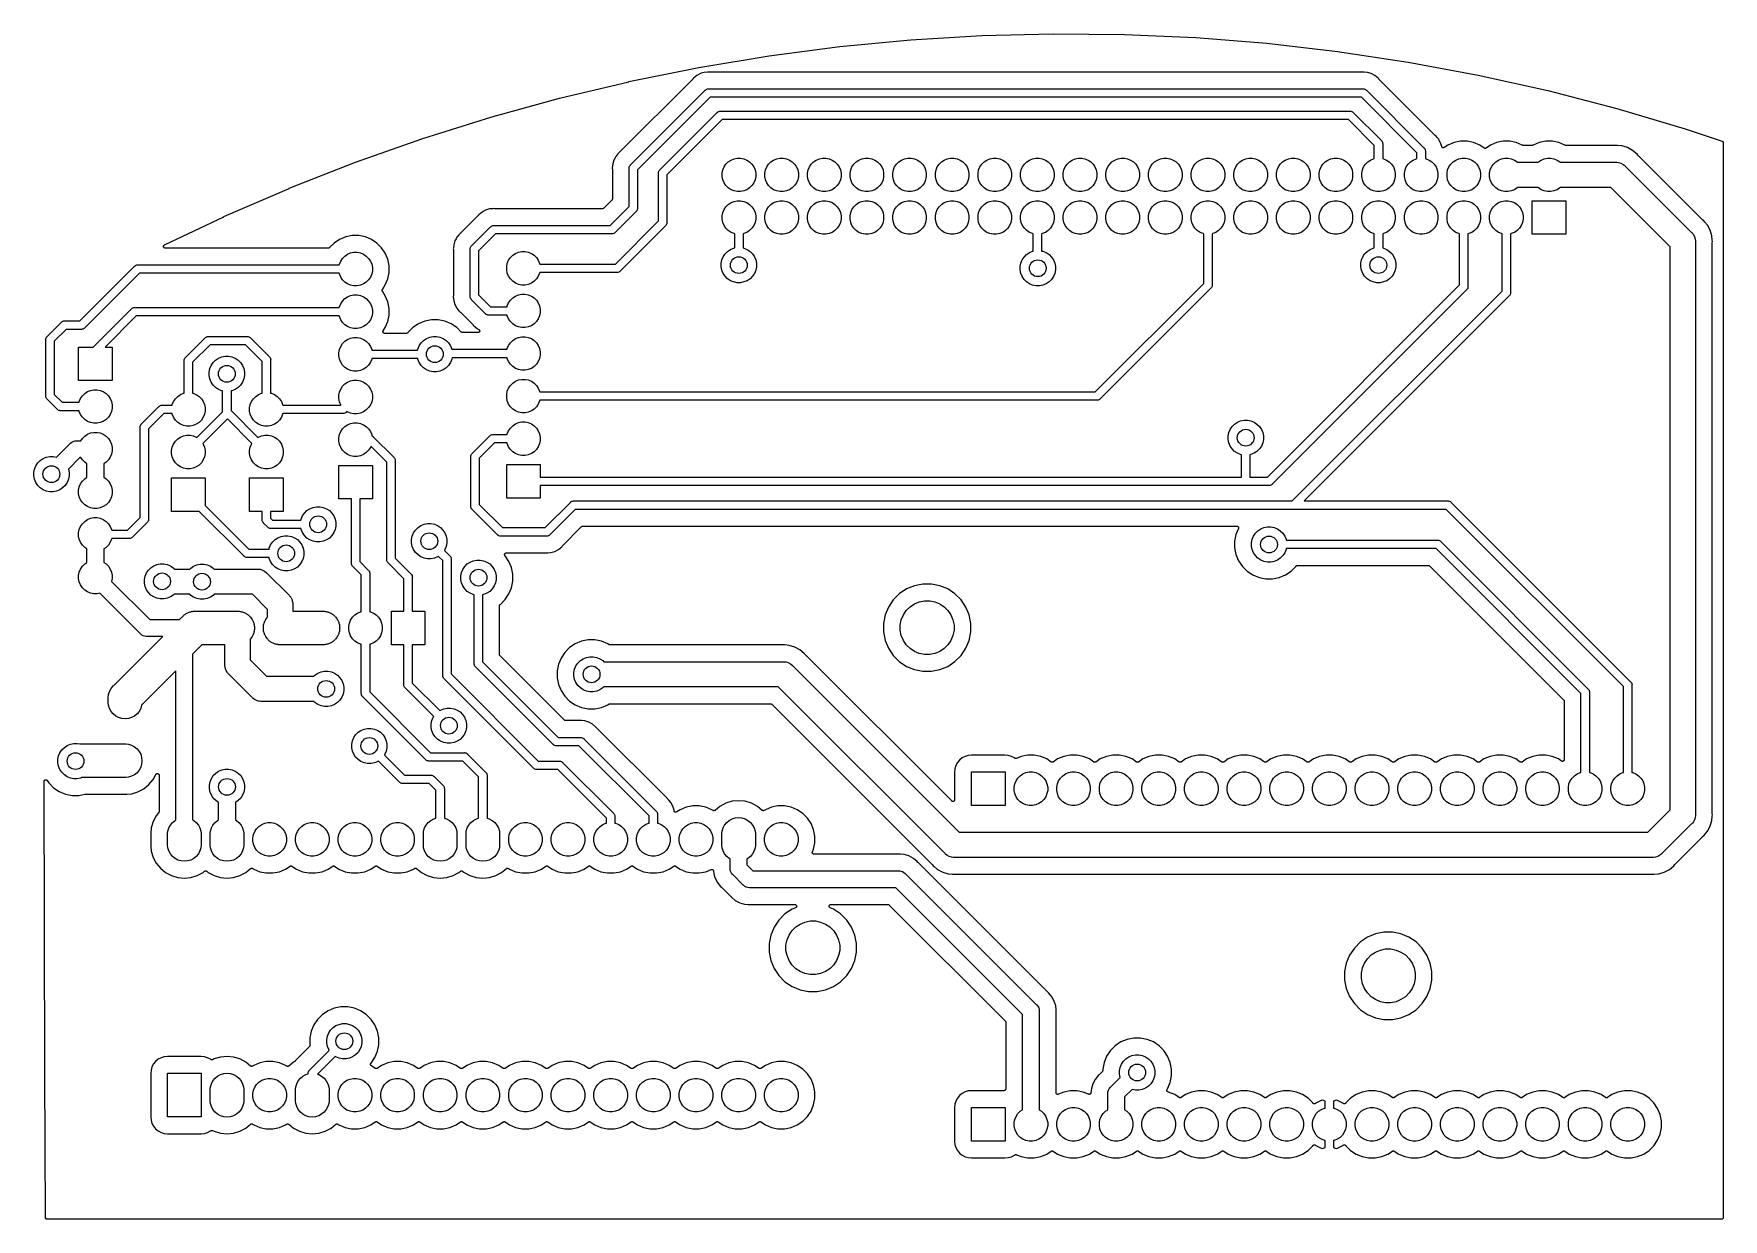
# Model space of a CAD drawing. Extents: x 3.33 to 7.29, y -2.55 to 0.23.
import ezdxf

# ---------------------------------------------------------------- set-up
doc = ezdxf.new("R2010")
doc.units = 0
doc.header["$MEASUREMENT"] = 0
doc.layers.add('BLACK', color=7, linetype='CONTINUOUS')

msp = doc.modelspace()

# ---------------------------------------------------------------- linework, layer by layer
at = {"layer": 'BLACK', "linetype": 'CONTINUOUS'}
for p, q in [((5.0559, 0.1772), (5.2215, 0.1988)), ((5.2215, 0.1988), (5.2216, 0.1988)), ((5.2216, 0.1988), (5.2216, 0.1988)), ((5.2216, 0.1988), (5.2217, 0.1988)), ((5.2217, 0.1988), (5.388, 0.2147)), ((5.388, 0.2147), (5.388, 0.2147)), ((5.388, 0.2147), (5.3881, 0.2147)), ((5.3881, 0.2147), (5.5549, 0.2247)), ((5.3881, 0.2147), (5.3881, 0.2147)), ((5.5549, 0.2247), (5.5549, 0.2247)), ((5.5549, 0.2247), (5.555, 0.2247)), ((5.555, 0.2247), (5.7221, 0.2289)), ((5.555, 0.2247), (5.555, 0.2247)), ((5.7221, 0.2289), (5.7221, 0.2289)), ((5.7221, 0.2289), (5.7221, 0.2289)), ((5.7221, 0.2289), (5.7222, 0.2289)), ((5.7222, 0.2289), (5.8892, 0.2273)), ((5.8892, 0.2273), (5.8893, 0.2273)), ((5.8893, 0.2273), (5.8894, 0.2273)), ((5.8894, 0.2273), (5.8894, 0.2273)), ((5.8894, 0.2273), (6.0563, 0.2198)), ((6.0563, 0.2198), (6.0564, 0.2198)), ((6.0564, 0.2198), (6.0564, 0.2198)), ((6.0564, 0.2198), (6.0564, 0.2198)), ((6.0564, 0.2198), (6.223, 0.2065)), ((6.223, 0.2065), (6.223, 0.2065)), ((6.223, 0.2065), (6.2231, 0.2065)), ((6.2231, 0.2065), (6.2231, 0.2065)), ((6.2231, 0.2065), (6.3891, 0.1874)), ((4.8909, 0.1497), (5.0557, 0.1771)), ((5.0557, 0.1771), (5.0558, 0.1771)), ((5.0558, 0.1771), (5.0559, 0.1772)), ((5.0558, 0.1771), (5.0558, 0.1771)), ((6.3891, 0.1874), (6.3891, 0.1874)), ((6.3891, 0.1874), (6.3892, 0.1874)), ((6.3892, 0.1874), (6.3892, 0.1874)), ((6.3892, 0.1874), (6.5544, 0.1626)), ((6.5544, 0.1626), (6.5545, 0.1625)), ((6.5545, 0.1625), (6.5545, 0.1625)), ((6.5545, 0.1625), (6.5546, 0.1625)), ((6.5546, 0.1625), (6.7188, 0.1319)), ((4.8767, 0.1227), (4.7044, -0.0496)), ((4.727, 0.1166), (4.8908, 0.1497)), ((4.8769, 0.1228), (4.8767, 0.1227)), ((4.877, 0.123), (4.8769, 0.1228)), ((4.8784, 0.1247), (4.877, 0.123)), ((4.877, 0.123), (4.877, 0.123)), ((4.8859, 0.1309), (4.8784, 0.1247)), ((4.886, 0.1309), (4.8859, 0.1309)), ((4.8945, 0.1354), (4.886, 0.1309)), ((4.886, 0.1309), (4.886, 0.1309)), ((4.8908, 0.1497), (4.8908, 0.1497)), ((4.8908, 0.1497), (4.8909, 0.1497)), ((4.8909, 0.1497), (4.8909, 0.1497)), ((4.8967, 0.1361), (4.8945, 0.1354)), ((4.9037, 0.1383), (4.8967, 0.1361)), ((4.8967, 0.1361), (4.8967, 0.1361)), ((4.9112, 0.139), (4.9037, 0.1383)), ((4.9134, 0.1392), (4.9112, 0.139)), ((4.9112, 0.139), (4.9112, 0.139)), ((4.9156, 0.139), (4.9134, 0.1392)), ((4.9158, 0.139), (4.9156, 0.139)), ((4.9159, 0.139), (4.9158, 0.139)), ((4.916, 0.139), (4.9159, 0.139)), ((6.4466, 0.139), (4.916, 0.139)), ((6.4468, 0.139), (6.4466, 0.139)), ((6.4469, 0.139), (6.4468, 0.139)), ((6.447, 0.139), (6.4469, 0.139)), ((6.4492, 0.1392), (6.447, 0.139)), ((6.4514, 0.139), (6.4492, 0.1392)), ((6.4589, 0.1383), (6.4514, 0.139)), ((6.4514, 0.139), (6.4514, 0.139)), ((6.4681, 0.1354), (6.4589, 0.1383)), ((6.4767, 0.1309), (6.4681, 0.1354)), ((6.4842, 0.1247), (6.4767, 0.1309)), ((6.4856, 0.123), (6.4842, 0.1247)), ((6.4857, 0.1229), (6.4856, 0.123)), ((6.4858, 0.1228), (6.4857, 0.1229)), ((6.4859, 0.1227), (6.4858, 0.1228)), ((6.618, -0.0094), (6.4859, 0.1227)), ((6.7188, 0.1319), (6.7189, 0.1319)), ((6.7189, 0.1319), (6.7189, 0.1319)), ((6.7189, 0.1319), (6.719, 0.1319)), ((6.719, 0.1319), (6.882, 0.0956)), ((4.5644, 0.0777), (4.7269, 0.1165)), ((4.7269, 0.1165), (4.727, 0.1165)), ((4.727, 0.1165), (4.727, 0.1166)), ((4.727, 0.1165), (4.727, 0.1165)), ((4.7308, -0.0789), (4.9061, 0.0964)), ((4.9175, 0.0799), (4.7472, -0.0903)), ((4.9061, 0.0964), (4.9064, 0.0968)), ((4.9064, 0.0968), (4.9079, 0.098)), ((4.9079, 0.098), (4.9096, 0.0989)), ((4.9096, 0.0989), (4.9115, 0.0995)), ((4.9115, 0.0995), (4.9134, 0.0997)), ((4.9134, 0.0997), (4.9139, 0.0996)), ((4.9139, 0.0996), (6.4487, 0.0996)), ((6.4451, 0.0799), (4.9175, 0.0799)), ((6.5752, -0.0501), (6.4451, 0.0799)), ((6.4487, 0.0996), (6.4492, 0.0997)), ((6.4492, 0.0997), (6.4497, 0.0996)), ((6.4497, 0.0996), (6.4511, 0.0995)), ((6.4511, 0.0995), (6.453, 0.0989)), ((6.453, 0.0989), (6.4547, 0.098)), ((6.4547, 0.098), (6.4562, 0.0968)), ((6.4562, 0.0968), (6.4565, 0.0964)), ((6.4565, 0.0964), (6.5917, -0.0388)), ((6.882, 0.0956), (6.8821, 0.0955)), ((6.8821, 0.0955), (6.8821, 0.0955)), ((6.8821, 0.0955), (6.8822, 0.0955)), ((6.8822, 0.0955), (7.0439, 0.0535)), ((4.4032, 0.0332), (4.5643, 0.0777)), ((4.5643, 0.0777), (4.5643, 0.0777)), ((4.5643, 0.0777), (4.5644, 0.0777)), ((4.5644, 0.0777), (4.5644, 0.0777)), ((4.7997, -0.0903), (4.934, 0.044)), ((4.934, 0.044), (4.9344, 0.0444)), ((4.9344, 0.0444), (4.9358, 0.0456)), ((4.9358, 0.0456), (4.9375, 0.0465)), ((4.9375, 0.0465), (4.9385, 0.0468)), ((4.9385, 0.0468), (4.9394, 0.0471)), ((4.9394, 0.0471), (4.9413, 0.0473)), ((4.9413, 0.0473), (4.9418, 0.0472)), ((4.9418, 0.0472), (6.418, 0.0472)), ((6.418, 0.0472), (6.4185, 0.0473)), ((6.4185, 0.0473), (6.419, 0.0472)), ((6.419, 0.0472), (6.4204, 0.0471)), ((6.4204, 0.0471), (6.4223, 0.0465)), ((6.4223, 0.0465), (6.424, 0.0456)), ((6.424, 0.0456), (6.4255, 0.0444)), ((6.4255, 0.0444), (6.4258, 0.044)), ((6.4258, 0.044), (6.4917, -0.0218)), ((7.0439, 0.0535), (7.0439, 0.0535)), ((7.0439, 0.0535), (7.044, 0.0535)), ((7.044, 0.0535), (7.044, 0.0535)), ((7.044, 0.0535), (7.2043, 0.0059)), ((4.2437, -0.0169), (4.4031, 0.0331)), ((4.4031, 0.0331), (4.4032, 0.0332)), ((4.4031, 0.0331), (4.4031, 0.0331)), ((4.4032, 0.0332), (4.4032, 0.0332)), ((4.9454, 0.0276), (4.8161, -0.1017)), ((6.4144, 0.0276), (4.9454, 0.0276)), ((6.4752, -0.0332), (6.4144, 0.0276)), ((7.2043, 0.0059), (7.2043, 0.0058)), ((7.2043, 0.0058), (7.2043, 0.0058)), ((7.2043, 0.0058), (7.2044, 0.0058)), ((7.2044, 0.0058), (7.2908, -0.0228)), ((4.086, -0.0726), (4.2436, -0.017)), ((4.2436, -0.017), (4.2436, -0.017)), ((4.2436, -0.017), (4.2437, -0.017)), ((4.2437, -0.017), (4.2437, -0.0169)), ((6.4752, -0.064), (6.4752, -0.0332)), ((6.4917, -0.0218), (6.492, -0.0221)), ((6.492, -0.0221), (6.4933, -0.0236)), ((6.4933, -0.0236), (6.494, -0.0251)), ((6.494, -0.0251), (6.4942, -0.0253)), ((6.4942, -0.0253), (6.4947, -0.0272)), ((6.4947, -0.0272), (6.4949, -0.0291)), ((6.4949, -0.0291), (6.4949, -0.0296)), ((6.4949, -0.0296), (6.4949, -0.064)), ((6.5917, -0.0388), (6.592, -0.0391)), ((6.592, -0.0391), (6.5933, -0.0406)), ((6.6181, -0.0095), (6.618, -0.0094)), ((6.6182, -0.0096), (6.6181, -0.0095)), ((6.6183, -0.0097), (6.6182, -0.0096)), ((6.62, -0.0111), (6.6183, -0.0097)), ((6.622, -0.0135), (6.62, -0.0111)), ((6.6262, -0.0186), (6.622, -0.0135)), ((6.6276, -0.0213), (6.6262, -0.0186)), ((6.6307, -0.0271), (6.6276, -0.0213)), ((6.6334, -0.0359), (6.6307, -0.0271)), ((6.6334, -0.036), (6.6334, -0.0359)), ((6.6335, -0.0362), (6.6334, -0.036)), ((6.6336, -0.0364), (6.6335, -0.0362)), ((6.6337, -0.0366), (6.6336, -0.0364)), ((6.6338, -0.0367), (6.6337, -0.0366)), ((6.6338, -0.0369), (6.6338, -0.0367)), ((6.634, -0.0371), (6.6338, -0.0369)), ((6.6341, -0.0372), (6.634, -0.0371)), ((6.6342, -0.0374), (6.6341, -0.0372)), ((6.6343, -0.0375), (6.6342, -0.0374)), ((6.6345, -0.0376), (6.6343, -0.0375)), ((6.6346, -0.0378), (6.6345, -0.0376)), ((6.6348, -0.0379), (6.6346, -0.0378)), ((6.6349, -0.038), (6.6348, -0.0379)), ((6.6351, -0.0381), (6.6349, -0.038)), ((6.6353, -0.0382), (6.6351, -0.0381)), ((6.6354, -0.0383), (6.6353, -0.0382)), ((6.6356, -0.0384), (6.6354, -0.0383)), ((6.6358, -0.0384), (6.6356, -0.0384)), ((6.636, -0.0385), (6.6358, -0.0384)), ((6.6362, -0.0385), (6.636, -0.0385)), ((6.6363, -0.0386), (6.6362, -0.0385)), ((6.6365, -0.0386), (6.6363, -0.0386)), ((6.6367, -0.0386), (6.6365, -0.0386)), ((6.6369, -0.0387), (6.6367, -0.0386)), ((6.6371, -0.0387), (6.6369, -0.0387)), ((6.6373, -0.0387), (6.6371, -0.0387)), ((6.6375, -0.0387), (6.6373, -0.0387)), ((6.6377, -0.0386), (6.6375, -0.0387)), ((6.6379, -0.0386), (6.6377, -0.0386)), ((6.6381, -0.0385), (6.6379, -0.0386)), ((6.6383, -0.0385), (6.6381, -0.0385)), ((6.6384, -0.0384), (6.6383, -0.0385)), ((6.6386, -0.0384), (6.6384, -0.0384)), ((6.6388, -0.0383), (6.6386, -0.0384)), ((6.639, -0.0382), (6.6388, -0.0383)), ((6.6391, -0.0381), (6.639, -0.0382)), ((6.6393, -0.038), (6.6391, -0.0381)), ((6.6477, -0.0324), (6.6393, -0.038)), ((6.6393, -0.038), (6.6393, -0.038)), ((6.6621, -0.0265), (6.6477, -0.0324)), ((6.6773, -0.0234), (6.6621, -0.0265)), ((6.6928, -0.0234), (6.6773, -0.0234)), ((6.708, -0.0265), (6.6928, -0.0234)), ((6.7223, -0.0324), (6.708, -0.0265)), ((6.7329, -0.0394), (6.7223, -0.0324)), ((6.7332, -0.0396), (6.7329, -0.0394)), ((6.7335, -0.0398), (6.7332, -0.0396)), ((6.7369, -0.0396), (6.7365, -0.0398)), ((6.7372, -0.0394), (6.7369, -0.0396)), ((6.7477, -0.0324), (6.7372, -0.0394)), ((6.7372, -0.0394), (6.7372, -0.0394)), ((6.7372, -0.0394), (6.7372, -0.0394)), ((6.7372, -0.0394), (6.7372, -0.0394)), ((6.7372, -0.0394), (6.7372, -0.0394)), ((6.7621, -0.0265), (6.7477, -0.0324)), ((6.7773, -0.0234), (6.7621, -0.0265)), ((6.7928, -0.0234), (6.7773, -0.0234)), ((6.808, -0.0265), (6.7928, -0.0234)), ((6.8223, -0.0324), (6.808, -0.0265)), ((6.8227, -0.0326), (6.8223, -0.0324)), ((6.823, -0.0328), (6.8227, -0.0326)), ((6.8233, -0.0329), (6.823, -0.0328)), ((6.8233, -0.033), (6.8233, -0.0329)), ((6.8237, -0.0331), (6.8233, -0.033)), ((6.8233, -0.033), (6.8233, -0.033)), ((6.824, -0.0332), (6.8237, -0.0331)), ((6.8241, -0.0332), (6.824, -0.0332)), ((6.824, -0.0332), (6.824, -0.0332)), ((6.8244, -0.0332), (6.8241, -0.0332)), ((6.8248, -0.0333), (6.8244, -0.0332)), ((6.8452, -0.0333), (6.8248, -0.0333)), ((6.8248, -0.0333), (6.8248, -0.0333)), ((6.8248, -0.0333), (6.8248, -0.0333)), ((6.8248, -0.0333), (6.8248, -0.0333)), ((6.8248, -0.0333), (6.8248, -0.0333)), ((6.8456, -0.0332), (6.8452, -0.0333)), ((6.846, -0.0332), (6.8456, -0.0332)), ((6.8463, -0.0331), (6.846, -0.0332)), ((6.846, -0.0332), (6.846, -0.0332)), ((6.846, -0.0332), (6.846, -0.0332)), ((6.8467, -0.033), (6.8463, -0.0331)), ((6.8471, -0.0328), (6.8467, -0.033)), ((6.8467, -0.033), (6.8467, -0.033)), ((6.8467, -0.033), (6.8467, -0.033)), ((6.8474, -0.0326), (6.8471, -0.0328)), ((6.8477, -0.0324), (6.8474, -0.0326)), ((6.8474, -0.0326), (6.8474, -0.0326)), ((6.8474, -0.0326), (6.8474, -0.0326)), ((6.8474, -0.0326), (6.8474, -0.0326)), ((6.8474, -0.0326), (6.8474, -0.0326)), ((6.8621, -0.0265), (6.8477, -0.0324)), ((6.8773, -0.0234), (6.8621, -0.0265)), ((6.8928, -0.0234), (6.8773, -0.0234)), ((6.908, -0.0265), (6.8928, -0.0234)), ((6.9223, -0.0324), (6.908, -0.0265)), ((6.9227, -0.0326), (6.9223, -0.0324)), ((6.923, -0.0328), (6.9227, -0.0326)), ((6.9233, -0.0329), (6.923, -0.0328)), ((6.9233, -0.033), (6.9233, -0.0329)), ((6.9237, -0.0331), (6.9233, -0.033)), ((6.9233, -0.033), (6.9233, -0.033)), ((6.924, -0.0332), (6.9237, -0.0331)), ((6.9241, -0.0332), (6.924, -0.0332)), ((6.9244, -0.0332), (6.9241, -0.0332)), ((6.9241, -0.0332), (6.9241, -0.0332)), ((6.9248, -0.0333), (6.9244, -0.0332)), ((6.9249, -0.0333), (6.9248, -0.0333)), ((6.9248, -0.0333), (6.9248, -0.0333)), ((6.9248, -0.0333), (6.9248, -0.0333)), ((6.9248, -0.0333), (6.9248, -0.0333)), ((7.0387, -0.0333), (6.9249, -0.0333)), ((7.0389, -0.0333), (7.0387, -0.0333)), ((7.0391, -0.0333), (7.0389, -0.0333)), ((7.0423, -0.0329), (7.0391, -0.0332)), ((7.0391, -0.0332), (7.0391, -0.0333)), ((7.0455, -0.0332), (7.0423, -0.0329)), ((7.0558, -0.0343), (7.0455, -0.0332)), ((7.0455, -0.0332), (7.0455, -0.0332)), ((7.0688, -0.0382), (7.0558, -0.0343)), ((7.0808, -0.0446), (7.0688, -0.0382)), ((7.2908, -0.0228), (7.2908, -0.0228)), ((7.2908, -0.0228), (7.291, -0.0228)), ((7.291, -0.0228), (7.2911, -0.0229)), ((7.2911, -0.0229), (7.2913, -0.023)), ((7.2913, -0.023), (7.2915, -0.0231)), ((7.2915, -0.0231), (7.2917, -0.0232)), ((7.2917, -0.0232), (7.2918, -0.0232)), ((7.2918, -0.0232), (7.292, -0.0234)), ((7.292, -0.0234), (7.2922, -0.0235)), ((7.2922, -0.0235), (7.2923, -0.0236)), ((7.2923, -0.0236), (7.2924, -0.0237)), ((7.2924, -0.0237), (7.2925, -0.0239)), ((7.2925, -0.0239), (7.2927, -0.0241)), ((7.2927, -0.0241), (7.2928, -0.0242)), ((7.2928, -0.0242), (7.2928, -0.0243)), ((7.2928, -0.0243), (7.293, -0.0245)), ((7.293, -0.0245), (7.2931, -0.0248)), ((7.2931, -0.0248), (7.2931, -0.0249)), ((7.2931, -0.0249), (7.2932, -0.025)), ((7.2932, -0.025), (7.2933, -0.0252)), ((7.2933, -0.0252), (7.2934, -0.0255)), ((7.2934, -0.0255), (7.2934, -0.0256)), ((7.2934, -0.0256), (7.2934, -0.0257)), ((7.2934, -0.0257), (7.2934, -0.026)), ((7.2934, -0.026), (7.2935, -0.0262)), ((7.2935, -0.0262), (7.2935, -0.0264)), ((7.2935, -0.0264), (7.2935, -0.0265)), ((7.2935, -0.0265), (7.2935, -2.5486)), ((3.9304, -0.1337), (4.0859, -0.0726)), ((4.0859, -0.0726), (4.086, -0.0726)), ((4.086, -0.0726), (4.086, -0.0726)), ((4.086, -0.0726), (4.086, -0.0726)), ((4.6889, -0.0766), (4.6884, -0.0819)), ((4.6917, -0.0673), (4.6889, -0.0766)), ((4.6944, -0.0623), (4.6917, -0.0673)), ((4.6963, -0.0587), (4.6944, -0.0623)), ((4.6944, -0.0623), (4.6944, -0.0623)), ((4.701, -0.053), (4.6963, -0.0587)), ((4.7024, -0.0513), (4.701, -0.053)), ((4.701, -0.053), (4.701, -0.053)), ((4.7042, -0.0498), (4.7024, -0.0513)), ((4.7043, -0.0497), (4.7042, -0.0498)), ((4.7044, -0.0496), (4.7043, -0.0497)), ((4.7044, -0.0496), (4.7044, -0.0496)), ((4.7292, -0.0807), (4.7304, -0.0792)), ((4.7304, -0.0792), (4.7308, -0.0789)), ((4.9501, -0.0835), (4.9545, -0.0771)), ((4.9545, -0.0771), (4.9599, -0.0716)), ((4.9599, -0.0716), (4.9664, -0.0673)), ((4.9664, -0.0673), (4.9736, -0.0643)), ((4.9736, -0.0643), (4.9812, -0.0628)), ((4.9812, -0.0628), (4.9889, -0.0628)), ((4.9889, -0.0628), (4.9965, -0.0643)), ((4.9965, -0.0643), (5.0037, -0.0673)), ((5.0037, -0.0673), (5.0101, -0.0716)), ((5.0101, -0.0716), (5.0156, -0.0771)), ((5.0156, -0.0771), (5.0199, -0.0835)), ((5.0502, -0.0835), (5.0545, -0.0771)), ((5.0545, -0.0771), (5.0599, -0.0716)), ((5.0599, -0.0716), (5.0664, -0.0673)), ((5.0664, -0.0673), (5.0736, -0.0643)), ((5.0736, -0.0643), (5.0812, -0.0628)), ((5.0812, -0.0628), (5.0889, -0.0628)), ((5.0889, -0.0628), (5.0965, -0.0643)), ((5.0965, -0.0643), (5.1037, -0.0673)), ((5.1037, -0.0673), (5.1101, -0.0716)), ((5.1101, -0.0716), (5.1156, -0.0771)), ((5.1156, -0.0771), (5.1199, -0.0835)), ((5.1502, -0.0835), (5.1545, -0.0771)), ((5.1545, -0.0771), (5.1599, -0.0716)), ((5.1599, -0.0716), (5.1664, -0.0673)), ((5.1664, -0.0673), (5.1736, -0.0643)), ((5.1736, -0.0643), (5.1812, -0.0628)), ((5.1812, -0.0628), (5.1889, -0.0628)), ((5.1889, -0.0628), (5.1965, -0.0643)), ((5.1965, -0.0643), (5.2037, -0.0673)), ((5.2037, -0.0673), (5.2101, -0.0716)), ((5.2101, -0.0716), (5.2156, -0.0771)), ((5.2156, -0.0771), (5.2199, -0.0835)), ((5.2501, -0.0835), (5.2545, -0.0771)), ((5.2545, -0.0771), (5.2599, -0.0716)), ((5.2599, -0.0716), (5.2664, -0.0673)), ((5.2664, -0.0673), (5.2736, -0.0643)), ((5.2736, -0.0643), (5.2812, -0.0628)), ((5.2812, -0.0628), (5.2889, -0.0628)), ((5.2889, -0.0628), (5.2965, -0.0643)), ((5.2965, -0.0643), (5.3037, -0.0673)), ((5.3037, -0.0673), (5.3101, -0.0716)), ((5.3101, -0.0716), (5.3156, -0.0771)), ((5.3156, -0.0771), (5.3199, -0.0835)), ((5.3502, -0.0835), (5.3545, -0.0771)), ((5.3545, -0.0771), (5.3599, -0.0716)), ((5.3599, -0.0716), (5.3664, -0.0673)), ((5.3664, -0.0673), (5.3736, -0.0643)), ((5.3736, -0.0643), (5.3812, -0.0628)), ((5.3812, -0.0628), (5.3889, -0.0628)), ((5.3889, -0.0628), (5.3965, -0.0643)), ((5.3965, -0.0643), (5.4037, -0.0673)), ((5.4037, -0.0673), (5.4101, -0.0716)), ((5.4101, -0.0716), (5.4156, -0.0771)), ((5.4156, -0.0771), (5.4199, -0.0835)), ((5.4501, -0.0835), (5.4545, -0.0771)), ((5.4545, -0.0771), (5.4599, -0.0716)), ((5.4599, -0.0716), (5.4664, -0.0673)), ((5.4664, -0.0673), (5.4736, -0.0643)), ((5.4736, -0.0643), (5.4812, -0.0628)), ((5.4812, -0.0628), (5.4889, -0.0628)), ((5.4889, -0.0628), (5.4965, -0.0643)), ((5.4965, -0.0643), (5.5037, -0.0673)), ((5.5037, -0.0673), (5.5101, -0.0716)), ((5.5101, -0.0716), (5.5156, -0.0771)), ((5.5156, -0.0771), (5.5199, -0.0835)), ((5.5502, -0.0835), (5.5545, -0.0771)), ((5.5545, -0.0771), (5.5599, -0.0716)), ((5.5599, -0.0716), (5.5664, -0.0673)), ((5.5664, -0.0673), (5.5736, -0.0643)), ((5.5736, -0.0643), (5.5812, -0.0628)), ((5.5812, -0.0628), (5.5889, -0.0628)), ((5.5889, -0.0628), (5.5965, -0.0643)), ((5.5965, -0.0643), (5.6037, -0.0673)), ((5.6037, -0.0673), (5.6101, -0.0716)), ((5.6101, -0.0716), (5.6156, -0.0771)), ((5.6156, -0.0771), (5.6199, -0.0835)), ((5.6502, -0.0835), (5.6545, -0.0771)), ((5.6545, -0.0771), (5.6599, -0.0716)), ((5.6599, -0.0716), (5.6664, -0.0673)), ((5.6664, -0.0673), (5.6736, -0.0643)), ((5.6736, -0.0643), (5.6812, -0.0628)), ((5.6812, -0.0628), (5.6889, -0.0628)), ((5.6889, -0.0628), (5.6965, -0.0643)), ((5.6965, -0.0643), (5.7037, -0.0673)), ((5.7037, -0.0673), (5.7101, -0.0716)), ((5.7101, -0.0716), (5.7156, -0.0771)), ((5.7156, -0.0771), (5.7199, -0.0835)), ((5.7501, -0.0835), (5.7545, -0.0771)), ((5.7545, -0.0771), (5.7599, -0.0716)), ((5.7599, -0.0716), (5.7664, -0.0673)), ((5.7664, -0.0673), (5.7736, -0.0643)), ((5.7736, -0.0643), (5.7812, -0.0628)), ((5.7812, -0.0628), (5.7889, -0.0628)), ((5.7889, -0.0628), (5.7965, -0.0643)), ((5.7965, -0.0643), (5.8037, -0.0673)), ((5.8037, -0.0673), (5.8101, -0.0716)), ((5.8101, -0.0716), (5.8156, -0.0771)), ((5.8156, -0.0771), (5.8199, -0.0835)), ((5.8502, -0.0835), (5.8545, -0.0771)), ((5.8545, -0.0771), (5.8599, -0.0716)), ((5.8599, -0.0716), (5.8664, -0.0673)), ((5.8664, -0.0673), (5.8736, -0.0643)), ((5.8736, -0.0643), (5.8812, -0.0628)), ((5.8812, -0.0628), (5.8889, -0.0628)), ((5.8889, -0.0628), (5.8965, -0.0643)), ((5.8965, -0.0643), (5.9037, -0.0673)), ((5.9037, -0.0673), (5.9101, -0.0716)), ((5.9101, -0.0716), (5.9156, -0.0771)), ((5.9156, -0.0771), (5.9199, -0.0835)), ((5.9501, -0.0835), (5.9545, -0.0771)), ((5.9545, -0.0771), (5.9599, -0.0716)), ((5.9599, -0.0716), (5.9664, -0.0673)), ((5.9664, -0.0673), (5.9736, -0.0643)), ((5.9736, -0.0643), (5.9812, -0.0628)), ((5.9812, -0.0628), (5.9889, -0.0628)), ((5.9889, -0.0628), (5.9965, -0.0643)), ((5.9965, -0.0643), (6.0037, -0.0673)), ((6.0037, -0.0673), (6.0101, -0.0716)), ((6.0101, -0.0716), (6.0156, -0.0771)), ((6.0156, -0.0771), (6.0199, -0.0835)), ((6.0502, -0.0835), (6.0545, -0.0771)), ((6.0545, -0.0771), (6.0599, -0.0716)), ((6.0599, -0.0716), (6.0664, -0.0673)), ((6.0664, -0.0673), (6.0736, -0.0643)), ((6.0736, -0.0643), (6.0812, -0.0628)), ((6.0812, -0.0628), (6.0889, -0.0628)), ((6.0889, -0.0628), (6.0965, -0.0643)), ((6.0965, -0.0643), (6.1037, -0.0673)), ((6.1037, -0.0673), (6.1101, -0.0716)), ((6.1101, -0.0716), (6.1156, -0.0771)), ((6.1156, -0.0771), (6.1199, -0.0835)), ((6.1502, -0.0835), (6.1545, -0.0771)), ((6.1545, -0.0771), (6.1599, -0.0716)), ((6.1599, -0.0716), (6.1664, -0.0673)), ((6.1664, -0.0673), (6.1736, -0.0643)), ((6.1736, -0.0643), (6.1812, -0.0628)), ((6.1812, -0.0628), (6.1889, -0.0628)), ((6.1889, -0.0628), (6.1965, -0.0643)), ((6.1965, -0.0643), (6.2037, -0.0673)), ((6.2037, -0.0673), (6.2101, -0.0716)), ((6.2101, -0.0716), (6.2156, -0.0771)), ((6.2156, -0.0771), (6.2199, -0.0835)), ((6.2501, -0.0835), (6.2545, -0.0771)), ((6.2545, -0.0771), (6.2599, -0.0716)), ((6.2599, -0.0716), (6.2664, -0.0673)), ((6.2664, -0.0673), (6.2736, -0.0643)), ((6.2736, -0.0643), (6.2812, -0.0628)), ((6.2812, -0.0628), (6.2889, -0.0628)), ((6.2889, -0.0628), (6.2965, -0.0643)), ((6.2965, -0.0643), (6.3037, -0.0673)), ((6.3037, -0.0673), (6.3101, -0.0716)), ((6.3101, -0.0716), (6.3156, -0.0771)), ((6.3156, -0.0771), (6.3199, -0.0835)), ((6.3502, -0.0835), (6.3545, -0.0771)), ((6.3545, -0.0771), (6.3599, -0.0716)), ((6.3599, -0.0716), (6.3664, -0.0673)), ((6.3664, -0.0673), (6.3736, -0.0643)), ((6.3736, -0.0643), (6.3812, -0.0628)), ((6.3812, -0.0628), (6.3889, -0.0628)), ((6.3889, -0.0628), (6.3965, -0.0643)), ((6.3965, -0.0643), (6.4037, -0.0673)), ((6.4037, -0.0673), (6.4101, -0.0716)), ((6.4101, -0.0716), (6.4156, -0.0771)), ((6.4156, -0.0771), (6.4199, -0.0835)), ((6.4501, -0.0835), (6.4545, -0.0771)), ((6.4545, -0.0771), (6.4599, -0.0716)), ((6.4599, -0.0716), (6.4664, -0.0673)), ((6.4664, -0.0673), (6.4736, -0.0643)), ((6.4736, -0.0643), (6.4752, -0.064)), ((6.4949, -0.064), (6.4965, -0.0643)), ((6.4965, -0.0643), (6.5037, -0.0673)), ((6.5037, -0.0673), (6.5101, -0.0716)), ((6.5101, -0.0716), (6.5156, -0.0771)), ((6.5156, -0.0771), (6.5199, -0.0835)), ((6.5502, -0.0835), (6.5545, -0.0771)), ((6.5545, -0.0771), (6.5599, -0.0716)), ((6.5599, -0.0716), (6.5664, -0.0673)), ((6.5664, -0.0673), (6.5736, -0.0643)), ((6.5736, -0.0643), (6.5752, -0.064)), ((6.5752, -0.064), (6.5752, -0.0501)), ((6.5933, -0.0406), (6.5937, -0.0413)), ((6.5937, -0.0413), (6.5942, -0.0423)), ((6.5942, -0.0423), (6.5947, -0.0441)), ((6.5947, -0.0441), (6.5949, -0.0461)), ((6.5949, -0.0461), (6.5949, -0.0465)), ((6.5949, -0.0465), (6.5949, -0.064)), ((6.5949, -0.064), (6.5965, -0.0643)), ((6.5965, -0.0643), (6.6037, -0.0673)), ((6.6037, -0.0673), (6.6101, -0.0716)), ((6.6101, -0.0716), (6.6156, -0.0771)), ((6.6156, -0.0771), (6.6199, -0.0835)), ((6.6502, -0.0835), (6.6545, -0.0771)), ((6.6545, -0.0771), (6.6599, -0.0716)), ((6.6599, -0.0716), (6.6664, -0.0673)), ((6.6664, -0.0673), (6.6736, -0.0643)), ((6.6736, -0.0643), (6.6812, -0.0628)), ((6.6812, -0.0628), (6.6889, -0.0628)), ((6.6889, -0.0628), (6.6965, -0.0643)), ((6.6965, -0.0643), (6.7037, -0.0673)), ((6.7037, -0.0673), (6.7101, -0.0716)), ((6.7101, -0.0716), (6.7156, -0.0771)), ((6.7156, -0.0771), (6.7199, -0.0835)), ((6.7339, -0.0399), (6.7335, -0.0398)), ((6.7335, -0.0398), (6.7335, -0.0398)), ((6.7335, -0.0398), (6.7335, -0.0398)), ((6.7342, -0.04), (6.7339, -0.0399)), ((6.7343, -0.04), (6.7342, -0.04)), ((6.7346, -0.04), (6.7343, -0.04)), ((6.7343, -0.04), (6.7343, -0.04)), ((6.735, -0.0401), (6.7346, -0.04)), ((6.7354, -0.04), (6.735, -0.0401)), ((6.735, -0.0401), (6.735, -0.0401)), ((6.735, -0.0401), (6.735, -0.0401)), ((6.7358, -0.04), (6.7354, -0.04)), ((6.7361, -0.0399), (6.7358, -0.04)), ((6.7358, -0.04), (6.7358, -0.04)), ((6.7358, -0.04), (6.7358, -0.04)), ((6.7365, -0.0398), (6.7361, -0.0399)), ((6.7365, -0.0398), (6.7365, -0.0398)), ((6.7365, -0.0398), (6.7365, -0.0398)), ((6.7501, -0.0835), (6.7545, -0.0771)), ((6.7545, -0.0771), (6.7599, -0.0716)), ((6.7599, -0.0716), (6.7664, -0.0673)), ((6.7664, -0.0673), (6.7736, -0.0643)), ((6.7736, -0.0643), (6.7812, -0.0628)), ((6.7812, -0.0628), (6.7889, -0.0628)), ((6.7889, -0.0628), (6.7965, -0.0643)), ((6.7965, -0.0643), (6.8037, -0.0673)), ((6.8037, -0.0673), (6.8101, -0.0716)), ((6.8101, -0.0716), (6.8112, -0.0726)), ((6.8112, -0.0726), (6.8589, -0.0726)), ((6.8589, -0.0726), (6.8599, -0.0716)), ((6.8599, -0.0716), (6.8664, -0.0673)), ((6.8664, -0.0673), (6.8736, -0.0643)), ((6.8736, -0.0643), (6.8812, -0.0628)), ((6.8812, -0.0628), (6.8889, -0.0628)), ((6.8889, -0.0628), (6.8965, -0.0643)), ((6.8965, -0.0643), (6.9037, -0.0673)), ((6.9037, -0.0673), (6.9101, -0.0716)), ((6.9101, -0.0716), (6.9112, -0.0726)), ((6.9112, -0.0726), (7.0409, -0.0726)), ((7.0409, -0.0726), (7.0423, -0.0725)), ((7.0423, -0.0725), (7.0438, -0.0726)), ((7.0438, -0.0726), (7.0438, -0.0726)), ((7.0438, -0.0726), (7.0481, -0.0731)), ((7.0481, -0.0731), (7.0537, -0.0748)), ((7.0537, -0.0748), (7.0588, -0.0775)), ((7.0588, -0.0775), (7.0633, -0.0812)), ((7.0913, -0.0532), (7.0808, -0.0446)), ((7.0933, -0.0557), (7.0913, -0.0532)), ((7.0934, -0.0558), (7.0933, -0.0557)), ((7.0935, -0.0559), (7.0934, -0.0558)), ((7.0936, -0.056), (7.0935, -0.0559)), ((7.245, -0.2074), (7.0936, -0.056)), ((4.6884, -0.0819), (4.6879, -0.0862)), ((4.6879, -0.0862), (4.6882, -0.0884)), ((4.6882, -0.0884), (4.6882, -0.0885)), ((4.6882, -0.0885), (4.6882, -0.0887)), ((4.6882, -0.0887), (4.6882, -0.0888)), ((4.6882, -0.0888), (4.6882, -0.1587)), ((4.7275, -0.0862), (4.7277, -0.0843)), ((4.7276, -0.0867), (4.7275, -0.0862)), ((4.7276, -0.1766), (4.7276, -0.0867)), ((4.7277, -0.0843), (4.7283, -0.0824)), ((4.7283, -0.0824), (4.7286, -0.0819)), ((4.7286, -0.0819), (4.7292, -0.0807)), ((4.7472, -0.0903), (4.7472, -0.1802)), ((4.7964, -0.0976), (4.7966, -0.0957)), ((4.7965, -0.0981), (4.7964, -0.0976)), ((4.7965, -0.2101), (4.7965, -0.0981)), ((4.7966, -0.0957), (4.7972, -0.0939)), ((4.7972, -0.0939), (4.7973, -0.0935)), ((4.7973, -0.0935), (4.7981, -0.0921)), ((4.7981, -0.0921), (4.7993, -0.0906)), ((4.7993, -0.0906), (4.7997, -0.0903)), ((4.8161, -0.1017), (4.8161, -0.2137)), ((4.9457, -0.0983), (4.9472, -0.0907)), ((4.9457, -0.106), (4.9457, -0.0983)), ((4.9472, -0.1136), (4.9457, -0.106)), ((4.9472, -0.0907), (4.9501, -0.0835)), ((4.9501, -0.1208), (4.9472, -0.1136)), ((5.0199, -0.0835), (5.0229, -0.0907)), ((5.0229, -0.1136), (5.0199, -0.1208)), ((5.0229, -0.0907), (5.0244, -0.0983)), ((5.0244, -0.106), (5.0229, -0.1136)), ((5.0244, -0.0983), (5.0244, -0.106)), ((5.0457, -0.0983), (5.0472, -0.0907)), ((5.0457, -0.106), (5.0457, -0.0983)), ((5.0472, -0.1136), (5.0457, -0.106)), ((5.0472, -0.0907), (5.0502, -0.0835)), ((5.0502, -0.1208), (5.0472, -0.1136)), ((5.1199, -0.0835), (5.1229, -0.0907)), ((5.1229, -0.1136), (5.1199, -0.1208)), ((5.1229, -0.0907), (5.1244, -0.0983)), ((5.1244, -0.106), (5.1229, -0.1136)), ((5.1244, -0.0983), (5.1244, -0.106)), ((5.1457, -0.0983), (5.1472, -0.0907)), ((5.1457, -0.106), (5.1457, -0.0983)), ((5.1472, -0.1136), (5.1457, -0.106)), ((5.1472, -0.0907), (5.1502, -0.0835)), ((5.1502, -0.1208), (5.1472, -0.1136)), ((5.2199, -0.0835), (5.2229, -0.0907)), ((5.2229, -0.1136), (5.2199, -0.1208)), ((5.2229, -0.0907), (5.2244, -0.0983)), ((5.2244, -0.106), (5.2229, -0.1136)), ((5.2244, -0.0983), (5.2244, -0.106)), ((5.2457, -0.0983), (5.2472, -0.0907)), ((5.2457, -0.106), (5.2457, -0.0983)), ((5.2472, -0.1136), (5.2457, -0.106)), ((5.2472, -0.0907), (5.2501, -0.0835)), ((5.2501, -0.1208), (5.2472, -0.1136)), ((5.3199, -0.0835), (5.3229, -0.0907)), ((5.3229, -0.1136), (5.3199, -0.1208)), ((5.3229, -0.0907), (5.3244, -0.0983)), ((5.3244, -0.106), (5.3229, -0.1136)), ((5.3244, -0.0983), (5.3244, -0.106)), ((5.3457, -0.0983), (5.3472, -0.0907)), ((5.3457, -0.106), (5.3457, -0.0983)), ((5.3472, -0.1136), (5.3457, -0.106)), ((5.3472, -0.0907), (5.3502, -0.0835)), ((5.3502, -0.1208), (5.3472, -0.1136)), ((5.4199, -0.0835), (5.4229, -0.0907)), ((5.4229, -0.1136), (5.4199, -0.1208)), ((5.4229, -0.0907), (5.4244, -0.0983)), ((5.4244, -0.106), (5.4229, -0.1136)), ((5.4244, -0.0983), (5.4244, -0.106)), ((5.4457, -0.0983), (5.4472, -0.0907)), ((5.4457, -0.106), (5.4457, -0.0983)), ((5.4472, -0.1136), (5.4457, -0.106)), ((5.4472, -0.0907), (5.4501, -0.0835)), ((5.4501, -0.1208), (5.4472, -0.1136)), ((5.5199, -0.0835), (5.5229, -0.0907)), ((5.5229, -0.1136), (5.5199, -0.1208)), ((5.5229, -0.0907), (5.5244, -0.0983)), ((5.5244, -0.106), (5.5229, -0.1136)), ((5.5244, -0.0983), (5.5244, -0.106)), ((5.5457, -0.0983), (5.5472, -0.0907)), ((5.5457, -0.106), (5.5457, -0.0983)), ((5.5472, -0.1136), (5.5457, -0.106)), ((5.5472, -0.0907), (5.5502, -0.0835)), ((5.5502, -0.1208), (5.5472, -0.1136)), ((5.6199, -0.0835), (5.6229, -0.0907)), ((5.6229, -0.1136), (5.6199, -0.1208)), ((5.6229, -0.0907), (5.6244, -0.0983)), ((5.6244, -0.106), (5.6229, -0.1136)), ((5.6244, -0.0983), (5.6244, -0.106)), ((5.6457, -0.0983), (5.6472, -0.0907)), ((5.6457, -0.106), (5.6457, -0.0983)), ((5.6472, -0.1136), (5.6457, -0.106)), ((5.6472, -0.0907), (5.6502, -0.0835)), ((5.6502, -0.1208), (5.6472, -0.1136)), ((5.7199, -0.0835), (5.7229, -0.0907)), ((5.7229, -0.1136), (5.7199, -0.1208)), ((5.7229, -0.0907), (5.7244, -0.0983)), ((5.7244, -0.106), (5.7229, -0.1136)), ((5.7244, -0.0983), (5.7244, -0.106)), ((5.7457, -0.0983), (5.7472, -0.0907)), ((5.7457, -0.106), (5.7457, -0.0983)), ((5.7472, -0.1136), (5.7457, -0.106)), ((5.7472, -0.0907), (5.7501, -0.0835)), ((5.7501, -0.1208), (5.7472, -0.1136)), ((5.8199, -0.0835), (5.8229, -0.0907)), ((5.8229, -0.1136), (5.8199, -0.1208)), ((5.8229, -0.0907), (5.8244, -0.0983)), ((5.8244, -0.106), (5.8229, -0.1136)), ((5.8244, -0.0983), (5.8244, -0.106)), ((5.8457, -0.0983), (5.8472, -0.0907)), ((5.8457, -0.106), (5.8457, -0.0983)), ((5.8472, -0.1136), (5.8457, -0.106)), ((5.8472, -0.0907), (5.8502, -0.0835)), ((5.8502, -0.1208), (5.8472, -0.1136)), ((5.9199, -0.0835), (5.9229, -0.0907)), ((5.9229, -0.1136), (5.9199, -0.1208)), ((5.9229, -0.0907), (5.9244, -0.0983)), ((5.9244, -0.106), (5.9229, -0.1136)), ((5.9244, -0.0983), (5.9244, -0.106)), ((5.9457, -0.0983), (5.9472, -0.0907)), ((5.9457, -0.106), (5.9457, -0.0983)), ((5.9472, -0.1136), (5.9457, -0.106)), ((5.9472, -0.0907), (5.9501, -0.0835)), ((5.9501, -0.1208), (5.9472, -0.1136)), ((6.0199, -0.0835), (6.0229, -0.0907)), ((6.0229, -0.1136), (6.0199, -0.1208)), ((6.0229, -0.0907), (6.0244, -0.0983)), ((6.0244, -0.106), (6.0229, -0.1136)), ((6.0244, -0.0983), (6.0244, -0.106)), ((6.0457, -0.0983), (6.0472, -0.0907)), ((6.0457, -0.106), (6.0457, -0.0983)), ((6.0472, -0.1136), (6.0457, -0.106)), ((6.0472, -0.0907), (6.0502, -0.0835)), ((6.0502, -0.1208), (6.0472, -0.1136)), ((6.1199, -0.0835), (6.1229, -0.0907)), ((6.1229, -0.1136), (6.1199, -0.1208)), ((6.1229, -0.0907), (6.1244, -0.0983)), ((6.1244, -0.106), (6.1229, -0.1136)), ((6.1244, -0.0983), (6.1244, -0.106)), ((6.1457, -0.0983), (6.1472, -0.0907)), ((6.1457, -0.106), (6.1457, -0.0983)), ((6.1472, -0.1136), (6.1457, -0.106)), ((6.1472, -0.0907), (6.1502, -0.0835)), ((6.1502, -0.1208), (6.1472, -0.1136)), ((6.2199, -0.0835), (6.2229, -0.0907)), ((6.2229, -0.1136), (6.2199, -0.1208)), ((6.2229, -0.0907), (6.2244, -0.0983)), ((6.2244, -0.106), (6.2229, -0.1136)), ((6.2244, -0.0983), (6.2244, -0.106)), ((6.2457, -0.0983), (6.2472, -0.0907)), ((6.2457, -0.106), (6.2457, -0.0983)), ((6.2472, -0.1136), (6.2457, -0.106)), ((6.2472, -0.0907), (6.2501, -0.0835)), ((6.2501, -0.1208), (6.2472, -0.1136)), ((6.3199, -0.0835), (6.3229, -0.0907)), ((6.3229, -0.1136), (6.3199, -0.1208)), ((6.3229, -0.0907), (6.3244, -0.0983)), ((6.3244, -0.106), (6.3229, -0.1136)), ((6.3244, -0.0983), (6.3244, -0.106)), ((6.3457, -0.0983), (6.3472, -0.0907)), ((6.3457, -0.106), (6.3457, -0.0983)), ((6.3472, -0.1136), (6.3457, -0.106)), ((6.3472, -0.0907), (6.3502, -0.0835)), ((6.3502, -0.1208), (6.3472, -0.1136)), ((6.4199, -0.0835), (6.4229, -0.0907)), ((6.4229, -0.1136), (6.4199, -0.1208)), ((6.4229, -0.0907), (6.4244, -0.0983)), ((6.4244, -0.106), (6.4229, -0.1136)), ((6.4244, -0.0983), (6.4244, -0.106)), ((6.4457, -0.0983), (6.4472, -0.0907)), ((6.4457, -0.106), (6.4457, -0.0983)), ((6.4472, -0.1136), (6.4457, -0.106)), ((6.4472, -0.0907), (6.4501, -0.0835)), ((6.4501, -0.1208), (6.4472, -0.1136)), ((6.5199, -0.0835), (6.5229, -0.0907)), ((6.5229, -0.1136), (6.5199, -0.1208)), ((6.5229, -0.0907), (6.5244, -0.0983)), ((6.5244, -0.106), (6.5229, -0.1136)), ((6.5244, -0.0983), (6.5244, -0.106)), ((6.5457, -0.0983), (6.5472, -0.0907)), ((6.5457, -0.106), (6.5457, -0.0983)), ((6.5472, -0.1136), (6.5457, -0.106)), ((6.5472, -0.0907), (6.5502, -0.0835)), ((6.5502, -0.1208), (6.5472, -0.1136)), ((6.6199, -0.0835), (6.6229, -0.0907)), ((6.6229, -0.1136), (6.6199, -0.1208)), ((6.6229, -0.0907), (6.6244, -0.0983)), ((6.6244, -0.106), (6.6229, -0.1136)), ((6.6244, -0.0983), (6.6244, -0.106)), ((6.6457, -0.0983), (6.6472, -0.0907)), ((6.6457, -0.106), (6.6457, -0.0983)), ((6.6472, -0.1136), (6.6457, -0.106)), ((6.6472, -0.0907), (6.6502, -0.0835)), ((6.6502, -0.1208), (6.6472, -0.1136)), ((6.7199, -0.0835), (6.7229, -0.0907)), ((6.7229, -0.1136), (6.7199, -0.1208)), ((6.7229, -0.0907), (6.7244, -0.0983)), ((6.7244, -0.106), (6.7229, -0.1136)), ((6.7244, -0.0983), (6.7244, -0.106)), ((6.7457, -0.0983), (6.7472, -0.0907)), ((6.7457, -0.106), (6.7457, -0.0983)), ((6.7472, -0.1136), (6.7457, -0.106)), ((6.7472, -0.0907), (6.7501, -0.0835)), ((6.7501, -0.1208), (6.7472, -0.1136)), ((7.0633, -0.0812), (7.0642, -0.0823)), ((7.0642, -0.0823), (7.2187, -0.2368)), ((3.777, -0.2002), (3.9303, -0.1338)), ((3.9303, -0.1338), (3.9303, -0.1337)), ((3.9303, -0.1337), (3.9304, -0.1337)), ((3.9303, -0.1338), (3.9303, -0.1338)), ((4.9545, -0.1273), (4.9501, -0.1208)), ((4.9599, -0.1327), (4.9545, -0.1273)), ((4.9664, -0.1371), (4.9599, -0.1327)), ((4.9736, -0.14), (4.9664, -0.1371)), ((4.9812, -0.1415), (4.9736, -0.14)), ((4.9889, -0.1415), (4.9812, -0.1415)), ((4.9965, -0.14), (4.9889, -0.1415)), ((5.0037, -0.1371), (4.9965, -0.14)), ((5.0101, -0.1327), (5.0037, -0.1371)), ((5.0156, -0.1273), (5.0101, -0.1327)), ((5.0199, -0.1208), (5.0156, -0.1273)), ((5.0545, -0.1273), (5.0502, -0.1208)), ((5.0599, -0.1327), (5.0545, -0.1273)), ((5.0664, -0.1371), (5.0599, -0.1327)), ((5.0736, -0.14), (5.0664, -0.1371)), ((5.0812, -0.1415), (5.0736, -0.14)), ((5.0889, -0.1415), (5.0812, -0.1415)), ((5.0965, -0.14), (5.0889, -0.1415)), ((5.1037, -0.1371), (5.0965, -0.14)), ((5.1101, -0.1327), (5.1037, -0.1371)), ((5.1156, -0.1273), (5.1101, -0.1327)), ((5.1199, -0.1208), (5.1156, -0.1273)), ((5.1545, -0.1273), (5.1502, -0.1208)), ((5.1599, -0.1327), (5.1545, -0.1273)), ((5.1664, -0.1371), (5.1599, -0.1327)), ((5.1736, -0.14), (5.1664, -0.1371)), ((5.1812, -0.1415), (5.1736, -0.14)), ((5.1889, -0.1415), (5.1812, -0.1415)), ((5.1965, -0.14), (5.1889, -0.1415)), ((5.2037, -0.1371), (5.1965, -0.14)), ((5.2101, -0.1327), (5.2037, -0.1371)), ((5.2156, -0.1273), (5.2101, -0.1327)), ((5.2199, -0.1208), (5.2156, -0.1273)), ((5.2545, -0.1273), (5.2501, -0.1208)), ((5.2599, -0.1327), (5.2545, -0.1273)), ((5.2664, -0.1371), (5.2599, -0.1327)), ((5.2736, -0.14), (5.2664, -0.1371)), ((5.2812, -0.1415), (5.2736, -0.14)), ((5.2889, -0.1415), (5.2812, -0.1415)), ((5.2965, -0.14), (5.2889, -0.1415)), ((5.3037, -0.1371), (5.2965, -0.14)), ((5.3101, -0.1327), (5.3037, -0.1371)), ((5.3156, -0.1273), (5.3101, -0.1327)), ((5.3199, -0.1208), (5.3156, -0.1273)), ((5.3545, -0.1273), (5.3502, -0.1208)), ((5.3599, -0.1327), (5.3545, -0.1273)), ((5.3664, -0.1371), (5.3599, -0.1327)), ((5.3736, -0.14), (5.3664, -0.1371)), ((5.3812, -0.1415), (5.3736, -0.14)), ((5.3889, -0.1415), (5.3812, -0.1415)), ((5.3965, -0.14), (5.3889, -0.1415)), ((5.4037, -0.1371), (5.3965, -0.14)), ((5.4101, -0.1327), (5.4037, -0.1371)), ((5.4156, -0.1273), (5.4101, -0.1327)), ((5.4199, -0.1208), (5.4156, -0.1273)), ((5.4545, -0.1273), (5.4501, -0.1208)), ((5.4599, -0.1327), (5.4545, -0.1273)), ((5.4664, -0.1371), (5.4599, -0.1327)), ((5.4736, -0.14), (5.4664, -0.1371)), ((5.4812, -0.1415), (5.4736, -0.14)), ((5.4889, -0.1415), (5.4812, -0.1415)), ((5.4965, -0.14), (5.4889, -0.1415)), ((5.5037, -0.1371), (5.4965, -0.14)), ((5.5101, -0.1327), (5.5037, -0.1371)), ((5.5156, -0.1273), (5.5101, -0.1327)), ((5.5199, -0.1208), (5.5156, -0.1273)), ((5.5545, -0.1273), (5.5502, -0.1208)), ((5.5599, -0.1327), (5.5545, -0.1273)), ((5.5664, -0.1371), (5.5599, -0.1327)), ((5.5736, -0.14), (5.5664, -0.1371)), ((5.5812, -0.1415), (5.5736, -0.14)), ((5.5889, -0.1415), (5.5812, -0.1415)), ((5.5965, -0.14), (5.5889, -0.1415)), ((5.6037, -0.1371), (5.5965, -0.14)), ((5.6101, -0.1327), (5.6037, -0.1371)), ((5.6156, -0.1273), (5.6101, -0.1327)), ((5.6199, -0.1208), (5.6156, -0.1273)), ((5.6545, -0.1273), (5.6502, -0.1208)), ((5.6599, -0.1327), (5.6545, -0.1273)), ((5.6664, -0.1371), (5.6599, -0.1327)), ((5.6736, -0.14), (5.6664, -0.1371)), ((5.6812, -0.1415), (5.6736, -0.14)), ((5.6889, -0.1415), (5.6812, -0.1415)), ((5.6965, -0.14), (5.6889, -0.1415)), ((5.7037, -0.1371), (5.6965, -0.14)), ((5.7101, -0.1327), (5.7037, -0.1371)), ((5.7156, -0.1273), (5.7101, -0.1327)), ((5.7199, -0.1208), (5.7156, -0.1273)), ((5.7545, -0.1273), (5.7501, -0.1208)), ((5.7599, -0.1327), (5.7545, -0.1273)), ((5.7664, -0.1371), (5.7599, -0.1327)), ((5.7736, -0.14), (5.7664, -0.1371)), ((5.7812, -0.1415), (5.7736, -0.14)), ((5.7889, -0.1415), (5.7812, -0.1415)), ((5.7965, -0.14), (5.7889, -0.1415)), ((5.8037, -0.1371), (5.7965, -0.14)), ((5.8101, -0.1327), (5.8037, -0.1371)), ((5.8156, -0.1273), (5.8101, -0.1327)), ((5.8199, -0.1208), (5.8156, -0.1273)), ((5.8545, -0.1273), (5.8502, -0.1208)), ((5.8599, -0.1327), (5.8545, -0.1273)), ((5.8664, -0.1371), (5.8599, -0.1327)), ((5.8736, -0.14), (5.8664, -0.1371)), ((5.8812, -0.1415), (5.8736, -0.14)), ((5.8889, -0.1415), (5.8812, -0.1415)), ((5.8965, -0.14), (5.8889, -0.1415)), ((5.9037, -0.1371), (5.8965, -0.14)), ((5.9101, -0.1327), (5.9037, -0.1371)), ((5.9156, -0.1273), (5.9101, -0.1327)), ((5.9199, -0.1208), (5.9156, -0.1273)), ((5.9545, -0.1273), (5.9501, -0.1208)), ((5.9599, -0.1327), (5.9545, -0.1273)), ((5.9664, -0.1371), (5.9599, -0.1327)), ((5.9736, -0.14), (5.9664, -0.1371)), ((5.9812, -0.1415), (5.9736, -0.14)), ((5.9889, -0.1415), (5.9812, -0.1415)), ((5.9965, -0.14), (5.9889, -0.1415)), ((6.0037, -0.1371), (5.9965, -0.14)), ((6.0101, -0.1327), (6.0037, -0.1371)), ((6.0156, -0.1273), (6.0101, -0.1327)), ((6.0199, -0.1208), (6.0156, -0.1273)), ((6.0545, -0.1273), (6.0502, -0.1208)), ((6.0599, -0.1327), (6.0545, -0.1273)), ((6.0664, -0.1371), (6.0599, -0.1327)), ((6.0736, -0.14), (6.0664, -0.1371)), ((6.0812, -0.1415), (6.0736, -0.14)), ((6.0889, -0.1415), (6.0812, -0.1415)), ((6.0965, -0.14), (6.0889, -0.1415)), ((6.1037, -0.1371), (6.0965, -0.14)), ((6.1101, -0.1327), (6.1037, -0.1371)), ((6.1156, -0.1273), (6.1101, -0.1327)), ((6.1199, -0.1208), (6.1156, -0.1273)), ((6.1545, -0.1273), (6.1502, -0.1208)), ((6.1599, -0.1327), (6.1545, -0.1273)), ((6.1664, -0.1371), (6.1599, -0.1327)), ((6.1736, -0.14), (6.1664, -0.1371)), ((6.1812, -0.1415), (6.1736, -0.14)), ((6.1889, -0.1415), (6.1812, -0.1415)), ((6.1965, -0.14), (6.1889, -0.1415)), ((6.2037, -0.1371), (6.1965, -0.14)), ((6.2101, -0.1327), (6.2037, -0.1371)), ((6.2156, -0.1273), (6.2101, -0.1327)), ((6.2199, -0.1208), (6.2156, -0.1273)), ((6.2545, -0.1273), (6.2501, -0.1208)), ((6.2599, -0.1327), (6.2545, -0.1273)), ((6.2664, -0.1371), (6.2599, -0.1327)), ((6.2736, -0.14), (6.2664, -0.1371)), ((6.2812, -0.1415), (6.2736, -0.14)), ((6.2889, -0.1415), (6.2812, -0.1415)), ((6.2965, -0.14), (6.2889, -0.1415)), ((6.3037, -0.1371), (6.2965, -0.14)), ((6.3101, -0.1327), (6.3037, -0.1371)), ((6.3156, -0.1273), (6.3101, -0.1327)), ((6.3199, -0.1208), (6.3156, -0.1273)), ((6.3545, -0.1273), (6.3502, -0.1208)), ((6.3599, -0.1327), (6.3545, -0.1273)), ((6.3664, -0.1371), (6.3599, -0.1327)), ((6.3736, -0.14), (6.3664, -0.1371)), ((6.3812, -0.1415), (6.3736, -0.14)), ((6.3889, -0.1415), (6.3812, -0.1415)), ((6.3965, -0.14), (6.3889, -0.1415)), ((6.4037, -0.1371), (6.3965, -0.14)), ((6.4101, -0.1327), (6.4037, -0.1371)), ((6.4156, -0.1273), (6.4101, -0.1327)), ((6.4199, -0.1208), (6.4156, -0.1273)), ((6.4545, -0.1273), (6.4501, -0.1208)), ((6.4599, -0.1327), (6.4545, -0.1273)), ((6.4664, -0.1371), (6.4599, -0.1327)), ((6.4736, -0.14), (6.4664, -0.1371)), ((6.4812, -0.1415), (6.4736, -0.14)), ((6.4889, -0.1415), (6.4812, -0.1415)), ((6.4965, -0.14), (6.4889, -0.1415)), ((6.5037, -0.1371), (6.4965, -0.14)), ((6.5101, -0.1327), (6.5037, -0.1371)), ((6.5156, -0.1273), (6.5101, -0.1327)), ((6.5199, -0.1208), (6.5156, -0.1273)), ((6.5545, -0.1273), (6.5502, -0.1208)), ((6.5599, -0.1327), (6.5545, -0.1273)), ((6.5664, -0.1371), (6.5599, -0.1327)), ((6.5736, -0.14), (6.5664, -0.1371)), ((6.5812, -0.1415), (6.5736, -0.14)), ((6.5889, -0.1415), (6.5812, -0.1415)), ((6.5965, -0.14), (6.5889, -0.1415)), ((6.6037, -0.1371), (6.5965, -0.14)), ((6.6101, -0.1327), (6.6037, -0.1371)), ((6.6156, -0.1273), (6.6101, -0.1327)), ((6.6199, -0.1208), (6.6156, -0.1273)), ((6.6545, -0.1273), (6.6502, -0.1208)), ((6.6599, -0.1327), (6.6545, -0.1273)), ((6.6664, -0.1371), (6.6599, -0.1327)), ((6.6736, -0.14), (6.6664, -0.1371)), ((6.6812, -0.1415), (6.6736, -0.14)), ((6.6889, -0.1415), (6.6812, -0.1415)), ((6.6965, -0.14), (6.6889, -0.1415)), ((6.7037, -0.1371), (6.6965, -0.14)), ((6.7101, -0.1327), (6.7037, -0.1371)), ((6.7156, -0.1273), (6.7101, -0.1327)), ((6.7199, -0.1208), (6.7156, -0.1273)), ((6.7545, -0.1273), (6.7501, -0.1208)), ((6.7599, -0.1327), (6.7545, -0.1273)), ((6.7664, -0.1371), (6.7599, -0.1327)), ((6.7736, -0.14), (6.7664, -0.1371)), ((6.7812, -0.1415), (6.7736, -0.14)), ((6.7889, -0.1415), (6.7812, -0.1415)), ((6.7965, -0.14), (6.7889, -0.1415)), ((6.8037, -0.1371), (6.7965, -0.14)), ((6.8101, -0.1327), (6.8037, -0.1371)), ((6.8112, -0.1317), (6.8101, -0.1327)), ((6.8589, -0.1317), (6.8112, -0.1317)), ((6.8599, -0.1327), (6.8589, -0.1317)), ((6.8664, -0.1371), (6.8599, -0.1327)), ((6.8736, -0.14), (6.8664, -0.1371)), ((6.8812, -0.1415), (6.8736, -0.14)), ((6.8889, -0.1415), (6.8812, -0.1415)), ((6.8965, -0.14), (6.8889, -0.1415)), ((6.9037, -0.1371), (6.8965, -0.14)), ((6.9101, -0.1327), (6.9037, -0.1371)), ((6.9112, -0.1317), (6.9101, -0.1327)), ((7.0301, -0.1317), (6.9112, -0.1317)), ((7.1693, -0.2709), (7.0301, -0.1317)), ((4.3732, -0.1978), (4.3316, -0.2393)), ((4.3733, -0.1976), (4.3732, -0.1978)), ((4.3734, -0.1975), (4.3733, -0.1976)), ((4.3735, -0.1975), (4.3734, -0.1975)), ((4.3749, -0.1957), (4.3735, -0.1975)), ((4.3824, -0.1896), (4.3749, -0.1957)), ((4.3854, -0.188), (4.3824, -0.1896)), ((4.3909, -0.185), (4.3854, -0.188)), ((4.3929, -0.1844), (4.3909, -0.185)), ((4.4002, -0.1822), (4.3929, -0.1844)), ((4.3929, -0.1844), (4.3929, -0.1844)), ((4.4076, -0.1815), (4.4002, -0.1822)), ((4.4098, -0.1813), (4.4076, -0.1815)), ((4.4076, -0.1815), (4.4076, -0.1815)), ((4.4121, -0.1815), (4.4098, -0.1813)), ((4.4122, -0.1815), (4.4121, -0.1815)), ((4.4124, -0.1815), (4.4122, -0.1815)), ((4.6654, -0.1815), (4.4124, -0.1815)), ((4.4124, -0.1815), (4.4124, -0.1815)), ((4.6658, -0.1815), (4.6654, -0.1815)), ((4.6661, -0.1814), (4.6658, -0.1815)), ((4.6662, -0.1814), (4.6661, -0.1814)), ((4.6661, -0.1814), (4.6661, -0.1814)), ((4.6665, -0.1813), (4.6662, -0.1814)), ((4.6669, -0.1812), (4.6665, -0.1813)), ((4.6672, -0.181), (4.6669, -0.1812)), ((4.6669, -0.1812), (4.6669, -0.1812)), ((4.6669, -0.1812), (4.6669, -0.1812)), ((4.6675, -0.1809), (4.6672, -0.181)), ((4.6676, -0.1808), (4.6675, -0.1809)), ((4.6678, -0.1806), (4.6676, -0.1808)), ((4.6676, -0.1808), (4.6676, -0.1808)), ((4.6681, -0.1804), (4.6678, -0.1806)), ((4.6682, -0.1804), (4.6681, -0.1804)), ((4.687, -0.1615), (4.6682, -0.1803)), ((4.6682, -0.1803), (4.6682, -0.1804)), ((4.6682, -0.1804), (4.6682, -0.1804)), ((4.6682, -0.1804), (4.6682, -0.1804)), ((4.6833, -0.2209), (4.7276, -0.1766)), ((4.6873, -0.1612), (4.687, -0.1615)), ((4.6875, -0.1609), (4.6873, -0.1612)), ((4.6877, -0.1606), (4.6875, -0.1609)), ((4.6875, -0.1609), (4.6875, -0.1609)), ((4.6875, -0.1609), (4.6875, -0.1609)), ((4.6879, -0.1602), (4.6877, -0.1606)), ((4.688, -0.1599), (4.6879, -0.1602)), ((4.6879, -0.1602), (4.6879, -0.1602)), ((4.6879, -0.1602), (4.6879, -0.1602)), ((4.6881, -0.1595), (4.688, -0.1599)), ((4.6882, -0.1591), (4.6881, -0.1595)), ((4.6881, -0.1595), (4.6881, -0.1595)), ((4.6881, -0.1595), (4.6881, -0.1595)), ((4.6882, -0.1587), (4.6882, -0.1587)), ((4.6882, -0.1587), (4.6882, -0.1587)), ((4.6882, -0.1587), (4.6882, -0.1587)), ((4.6882, -0.1587), (4.6882, -0.1587)), ((4.6882, -0.1587), (4.6882, -0.1591)), ((4.744, -0.188), (4.6947, -0.2373)), ((4.7444, -0.1877), (4.744, -0.188)), ((4.7456, -0.1862), (4.7444, -0.1877)), ((4.7465, -0.1845), (4.7456, -0.1862)), ((4.7466, -0.1844), (4.7465, -0.1845)), ((4.7471, -0.1826), (4.7466, -0.1844)), ((4.7473, -0.1807), (4.7471, -0.1826)), ((4.7472, -0.1802), (4.7473, -0.1807)), ((4.9457, -0.1983), (4.9472, -0.1907)), ((4.9472, -0.1907), (4.9501, -0.1835)), ((4.9501, -0.1835), (4.9545, -0.1771)), ((4.9545, -0.1771), (4.9599, -0.1716)), ((4.9599, -0.1716), (4.9664, -0.1673)), ((4.9664, -0.1673), (4.9736, -0.1643)), ((4.9736, -0.1643), (4.9812, -0.1628)), ((4.9812, -0.1628), (4.9889, -0.1628)), ((4.9889, -0.1628), (4.9965, -0.1643)), ((4.9965, -0.1643), (5.0037, -0.1673)), ((5.0037, -0.1673), (5.0101, -0.1716)), ((5.0101, -0.1716), (5.0156, -0.1771)), ((5.0156, -0.1771), (5.0199, -0.1835)), ((5.0199, -0.1835), (5.0229, -0.1907)), ((5.0229, -0.1907), (5.0244, -0.1983)), ((5.0457, -0.1983), (5.0472, -0.1907)), ((5.0472, -0.1907), (5.0502, -0.1835)), ((5.0502, -0.1835), (5.0545, -0.1771)), ((5.0545, -0.1771), (5.0599, -0.1716)), ((5.0599, -0.1716), (5.0664, -0.1673)), ((5.0664, -0.1673), (5.0736, -0.1643)), ((5.0736, -0.1643), (5.0812, -0.1628)), ((5.0812, -0.1628), (5.0889, -0.1628)), ((5.0889, -0.1628), (5.0965, -0.1643)), ((5.0965, -0.1643), (5.1037, -0.1673)), ((5.1037, -0.1673), (5.1101, -0.1716)), ((5.1101, -0.1716), (5.1156, -0.1771)), ((5.1156, -0.1771), (5.1199, -0.1835)), ((5.1199, -0.1835), (5.1229, -0.1907)), ((5.1229, -0.1907), (5.1244, -0.1983)), ((5.1457, -0.1983), (5.1472, -0.1907)), ((5.1472, -0.1907), (5.1502, -0.1835)), ((5.1502, -0.1835), (5.1545, -0.1771)), ((5.1545, -0.1771), (5.1599, -0.1716)), ((5.1599, -0.1716), (5.1664, -0.1673)), ((5.1664, -0.1673), (5.1736, -0.1643)), ((5.1736, -0.1643), (5.1812, -0.1628)), ((5.1812, -0.1628), (5.1889, -0.1628)), ((5.1889, -0.1628), (5.1965, -0.1643)), ((5.1965, -0.1643), (5.2037, -0.1673)), ((5.2037, -0.1673), (5.2101, -0.1716)), ((5.2101, -0.1716), (5.2156, -0.1771)), ((5.2156, -0.1771), (5.2199, -0.1835)), ((5.2199, -0.1835), (5.2229, -0.1907)), ((5.2229, -0.1907), (5.2244, -0.1983)), ((5.2457, -0.1983), (5.2472, -0.1907)), ((5.2472, -0.1907), (5.2501, -0.1835)), ((5.2501, -0.1835), (5.2545, -0.1771)), ((5.2545, -0.1771), (5.2599, -0.1716)), ((5.2599, -0.1716), (5.2664, -0.1673)), ((5.2664, -0.1673), (5.2736, -0.1643)), ((5.2736, -0.1643), (5.2812, -0.1628)), ((5.2812, -0.1628), (5.2889, -0.1628)), ((5.2889, -0.1628), (5.2965, -0.1643)), ((5.2965, -0.1643), (5.3037, -0.1673)), ((5.3037, -0.1673), (5.3101, -0.1716)), ((5.3101, -0.1716), (5.3156, -0.1771)), ((5.3156, -0.1771), (5.3199, -0.1835)), ((5.3199, -0.1835), (5.3229, -0.1907)), ((5.3229, -0.1907), (5.3244, -0.1983)), ((5.3457, -0.1983), (5.3472, -0.1907)), ((5.3472, -0.1907), (5.3502, -0.1835)), ((5.3502, -0.1835), (5.3545, -0.1771)), ((5.3545, -0.1771), (5.3599, -0.1716)), ((5.3599, -0.1716), (5.3664, -0.1673)), ((5.3664, -0.1673), (5.3736, -0.1643)), ((5.3736, -0.1643), (5.3812, -0.1628)), ((5.3812, -0.1628), (5.3889, -0.1628)), ((5.3889, -0.1628), (5.3965, -0.1643)), ((5.3965, -0.1643), (5.4037, -0.1673)), ((5.4037, -0.1673), (5.4101, -0.1716)), ((5.4101, -0.1716), (5.4156, -0.1771)), ((5.4156, -0.1771), (5.4199, -0.1835)), ((5.4199, -0.1835), (5.4229, -0.1907)), ((5.4229, -0.1907), (5.4244, -0.1983)), ((5.4457, -0.1983), (5.4472, -0.1907)), ((5.4472, -0.1907), (5.4501, -0.1835)), ((5.4501, -0.1835), (5.4545, -0.1771)), ((5.4545, -0.1771), (5.4599, -0.1716)), ((5.4599, -0.1716), (5.4664, -0.1673)), ((5.4664, -0.1673), (5.4736, -0.1643)), ((5.4736, -0.1643), (5.4812, -0.1628)), ((5.4812, -0.1628), (5.4889, -0.1628)), ((5.4889, -0.1628), (5.4965, -0.1643)), ((5.4965, -0.1643), (5.5037, -0.1673)), ((5.5037, -0.1673), (5.5101, -0.1716)), ((5.5101, -0.1716), (5.5156, -0.1771)), ((5.5156, -0.1771), (5.5199, -0.1835)), ((5.5199, -0.1835), (5.5229, -0.1907)), ((5.5229, -0.1907), (5.5244, -0.1983)), ((5.5457, -0.1983), (5.5472, -0.1907)), ((5.5472, -0.1907), (5.5502, -0.1835)), ((5.5502, -0.1835), (5.5545, -0.1771)), ((5.5545, -0.1771), (5.5599, -0.1716)), ((5.5599, -0.1716), (5.5664, -0.1673)), ((5.5664, -0.1673), (5.5736, -0.1643)), ((5.5736, -0.1643), (5.5812, -0.1628)), ((5.5812, -0.1628), (5.5889, -0.1628)), ((5.5889, -0.1628), (5.5965, -0.1643)), ((5.5965, -0.1643), (5.6037, -0.1673)), ((5.6037, -0.1673), (5.6101, -0.1716)), ((5.6101, -0.1716), (5.6156, -0.1771)), ((5.6156, -0.1771), (5.6199, -0.1835)), ((5.6199, -0.1835), (5.6229, -0.1907)), ((5.6229, -0.1907), (5.6244, -0.1983)), ((5.6457, -0.1983), (5.6472, -0.1907)), ((5.6472, -0.1907), (5.6502, -0.1835)), ((5.6502, -0.1835), (5.6545, -0.1771)), ((5.6545, -0.1771), (5.6599, -0.1716)), ((5.6599, -0.1716), (5.6664, -0.1673)), ((5.6664, -0.1673), (5.6736, -0.1643)), ((5.6736, -0.1643), (5.6812, -0.1628)), ((5.6812, -0.1628), (5.6889, -0.1628)), ((5.6889, -0.1628), (5.6965, -0.1643)), ((5.6965, -0.1643), (5.7037, -0.1673)), ((5.7037, -0.1673), (5.7101, -0.1716)), ((5.7101, -0.1716), (5.7156, -0.1771)), ((5.7156, -0.1771), (5.7199, -0.1835)), ((5.7199, -0.1835), (5.7229, -0.1907)), ((5.7229, -0.1907), (5.7244, -0.1983)), ((5.7457, -0.1983), (5.7472, -0.1907)), ((5.7472, -0.1907), (5.7501, -0.1835)), ((5.7501, -0.1835), (5.7545, -0.1771)), ((5.7545, -0.1771), (5.7599, -0.1716)), ((5.7599, -0.1716), (5.7664, -0.1673)), ((5.7664, -0.1673), (5.7736, -0.1643)), ((5.7736, -0.1643), (5.7812, -0.1628)), ((5.7812, -0.1628), (5.7889, -0.1628)), ((5.7889, -0.1628), (5.7965, -0.1643)), ((5.7965, -0.1643), (5.8037, -0.1673)), ((5.8037, -0.1673), (5.8101, -0.1716)), ((5.8101, -0.1716), (5.8156, -0.1771)), ((5.8156, -0.1771), (5.8199, -0.1835)), ((5.8199, -0.1835), (5.8229, -0.1907)), ((5.8229, -0.1907), (5.8244, -0.1983)), ((5.8457, -0.1983), (5.8472, -0.1907)), ((5.8472, -0.1907), (5.8502, -0.1835)), ((5.8502, -0.1835), (5.8545, -0.1771)), ((5.8545, -0.1771), (5.8599, -0.1716)), ((5.8599, -0.1716), (5.8664, -0.1673)), ((5.8664, -0.1673), (5.8736, -0.1643)), ((5.8736, -0.1643), (5.8812, -0.1628)), ((5.8812, -0.1628), (5.8889, -0.1628)), ((5.8889, -0.1628), (5.8965, -0.1643)), ((5.8965, -0.1643), (5.9037, -0.1673)), ((5.9037, -0.1673), (5.9101, -0.1716)), ((5.9101, -0.1716), (5.9156, -0.1771)), ((5.9156, -0.1771), (5.9199, -0.1835)), ((5.9199, -0.1835), (5.9229, -0.1907)), ((5.9229, -0.1907), (5.9244, -0.1983)), ((5.9457, -0.1983), (5.9472, -0.1907)), ((5.9472, -0.1907), (5.9501, -0.1835)), ((5.9501, -0.1835), (5.9545, -0.1771)), ((5.9545, -0.1771), (5.9599, -0.1716)), ((5.9599, -0.1716), (5.9664, -0.1673)), ((5.9664, -0.1673), (5.9736, -0.1643)), ((5.9736, -0.1643), (5.9812, -0.1628)), ((5.9812, -0.1628), (5.9889, -0.1628)), ((5.9889, -0.1628), (5.9965, -0.1643)), ((5.9965, -0.1643), (6.0037, -0.1673)), ((6.0037, -0.1673), (6.0101, -0.1716)), ((6.0101, -0.1716), (6.0156, -0.1771)), ((6.0156, -0.1771), (6.0199, -0.1835)), ((6.0199, -0.1835), (6.0229, -0.1907)), ((6.0229, -0.1907), (6.0244, -0.1983)), ((6.0457, -0.1983), (6.0472, -0.1907)), ((6.0472, -0.1907), (6.0502, -0.1835)), ((6.0502, -0.1835), (6.0545, -0.1771)), ((6.0545, -0.1771), (6.0599, -0.1716)), ((6.0599, -0.1716), (6.0664, -0.1673)), ((6.0664, -0.1673), (6.0736, -0.1643)), ((6.0736, -0.1643), (6.0812, -0.1628)), ((6.0812, -0.1628), (6.0889, -0.1628)), ((6.0889, -0.1628), (6.0965, -0.1643)), ((6.0965, -0.1643), (6.1037, -0.1673)), ((6.1037, -0.1673), (6.1101, -0.1716)), ((6.1101, -0.1716), (6.1156, -0.1771)), ((6.1156, -0.1771), (6.1199, -0.1835)), ((6.1199, -0.1835), (6.1229, -0.1907)), ((6.1229, -0.1907), (6.1244, -0.1983)), ((6.1457, -0.1983), (6.1472, -0.1907)), ((6.1472, -0.1907), (6.1502, -0.1835)), ((6.1502, -0.1835), (6.1545, -0.1771)), ((6.1545, -0.1771), (6.1599, -0.1716)), ((6.1599, -0.1716), (6.1664, -0.1673)), ((6.1664, -0.1673), (6.1736, -0.1643)), ((6.1736, -0.1643), (6.1812, -0.1628)), ((6.1812, -0.1628), (6.1889, -0.1628)), ((6.1889, -0.1628), (6.1965, -0.1643)), ((6.1965, -0.1643), (6.2037, -0.1673)), ((6.2037, -0.1673), (6.2101, -0.1716)), ((6.2101, -0.1716), (6.2156, -0.1771)), ((6.2156, -0.1771), (6.2199, -0.1835)), ((6.2199, -0.1835), (6.2229, -0.1907)), ((6.2229, -0.1907), (6.2244, -0.1983)), ((6.2457, -0.1983), (6.2472, -0.1907)), ((6.2472, -0.1907), (6.2501, -0.1835)), ((6.2501, -0.1835), (6.2545, -0.1771)), ((6.2545, -0.1771), (6.2599, -0.1716)), ((6.2599, -0.1716), (6.2664, -0.1673)), ((6.2664, -0.1673), (6.2736, -0.1643)), ((6.2736, -0.1643), (6.2812, -0.1628)), ((6.2812, -0.1628), (6.2889, -0.1628)), ((6.2889, -0.1628), (6.2965, -0.1643)), ((6.2965, -0.1643), (6.3037, -0.1673)), ((6.3037, -0.1673), (6.3101, -0.1716)), ((6.3101, -0.1716), (6.3156, -0.1771)), ((6.3156, -0.1771), (6.3199, -0.1835)), ((6.3199, -0.1835), (6.3229, -0.1907)), ((6.3229, -0.1907), (6.3244, -0.1983)), ((6.3457, -0.1983), (6.3472, -0.1907)), ((6.3472, -0.1907), (6.3502, -0.1835)), ((6.3502, -0.1835), (6.3545, -0.1771)), ((6.3545, -0.1771), (6.3599, -0.1716)), ((6.3599, -0.1716), (6.3664, -0.1673)), ((6.3664, -0.1673), (6.3736, -0.1643)), ((6.3736, -0.1643), (6.3812, -0.1628)), ((6.3812, -0.1628), (6.3889, -0.1628)), ((6.3889, -0.1628), (6.3965, -0.1643)), ((6.3965, -0.1643), (6.4037, -0.1673)), ((6.4037, -0.1673), (6.4101, -0.1716)), ((6.4101, -0.1716), (6.4156, -0.1771)), ((6.4156, -0.1771), (6.4199, -0.1835)), ((6.4199, -0.1835), (6.4229, -0.1907)), ((6.4229, -0.1907), (6.4244, -0.1983)), ((6.4457, -0.1983), (6.4472, -0.1907)), ((6.4472, -0.1907), (6.4501, -0.1835)), ((6.4501, -0.1835), (6.4545, -0.1771)), ((6.4545, -0.1771), (6.4599, -0.1716)), ((6.4599, -0.1716), (6.4664, -0.1673)), ((6.4664, -0.1673), (6.4736, -0.1643)), ((6.4736, -0.1643), (6.4812, -0.1628)), ((6.4812, -0.1628), (6.4889, -0.1628)), ((6.4889, -0.1628), (6.4965, -0.1643)), ((6.4965, -0.1643), (6.5037, -0.1673)), ((6.5037, -0.1673), (6.5101, -0.1716)), ((6.5101, -0.1716), (6.5156, -0.1771)), ((6.5156, -0.1771), (6.5199, -0.1835)), ((6.5199, -0.1835), (6.5229, -0.1907)), ((6.5229, -0.1907), (6.5244, -0.1983)), ((6.5457, -0.1983), (6.5472, -0.1907)), ((6.5472, -0.1907), (6.5502, -0.1835)), ((6.5502, -0.1835), (6.5545, -0.1771)), ((6.5545, -0.1771), (6.5599, -0.1716)), ((6.5599, -0.1716), (6.5664, -0.1673)), ((6.5664, -0.1673), (6.5736, -0.1643)), ((6.5736, -0.1643), (6.5812, -0.1628)), ((6.5812, -0.1628), (6.5889, -0.1628)), ((6.5889, -0.1628), (6.5965, -0.1643)), ((6.5965, -0.1643), (6.6037, -0.1673)), ((6.6037, -0.1673), (6.6101, -0.1716)), ((6.6101, -0.1716), (6.6156, -0.1771)), ((6.6156, -0.1771), (6.6199, -0.1835)), ((6.6199, -0.1835), (6.6229, -0.1907)), ((6.6229, -0.1907), (6.6244, -0.1983)), ((6.6457, -0.1983), (6.6472, -0.1907)), ((6.6472, -0.1907), (6.6502, -0.1835)), ((6.6502, -0.1835), (6.6545, -0.1771)), ((6.6545, -0.1771), (6.6599, -0.1716)), ((6.6599, -0.1716), (6.6664, -0.1673)), ((6.6664, -0.1673), (6.6736, -0.1643)), ((6.6736, -0.1643), (6.6812, -0.1628)), ((6.6812, -0.1628), (6.6889, -0.1628)), ((6.6889, -0.1628), (6.6965, -0.1643)), ((6.6965, -0.1643), (6.7037, -0.1673)), ((6.7037, -0.1673), (6.7101, -0.1716)), ((6.7101, -0.1716), (6.7156, -0.1771)), ((6.7156, -0.1771), (6.7199, -0.1835)), ((6.7199, -0.1835), (6.7229, -0.1907)), ((6.7229, -0.1907), (6.7244, -0.1983)), ((6.7457, -0.1983), (6.7472, -0.1907)), ((6.7472, -0.1907), (6.7501, -0.1835)), ((6.7501, -0.1835), (6.7545, -0.1771)), ((6.7545, -0.1771), (6.7599, -0.1716)), ((6.7599, -0.1716), (6.7664, -0.1673)), ((6.7664, -0.1673), (6.7736, -0.1643)), ((6.7736, -0.1643), (6.7812, -0.1628)), ((6.7812, -0.1628), (6.7889, -0.1628)), ((6.7889, -0.1628), (6.7965, -0.1643)), ((6.7965, -0.1643), (6.8037, -0.1673)), ((6.8037, -0.1673), (6.8101, -0.1716)), ((6.8101, -0.1716), (6.8156, -0.1771)), ((6.8156, -0.1771), (6.8199, -0.1835)), ((6.8199, -0.1835), (6.8229, -0.1907)), ((6.8229, -0.1907), (6.8244, -0.1983)), ((6.8457, -0.2415), (6.8457, -0.1628)), ((6.8457, -0.1628), (6.9244, -0.1628)), ((6.9244, -0.1628), (6.9244, -0.2415)), ((3.6376, -0.2665), (3.7769, -0.2003)), ((3.7769, -0.2003), (3.777, -0.2002)), ((3.7769, -0.2003), (3.7769, -0.2003)), ((3.7769, -0.2003), (3.7769, -0.2003)), ((4.3579, -0.2687), (4.4025, -0.2241)), ((4.4025, -0.2241), (4.4028, -0.2237)), ((4.4028, -0.2237), (4.4043, -0.2225)), ((4.4043, -0.2225), (4.4061, -0.2216)), ((4.4061, -0.2216), (4.4079, -0.221)), ((4.4079, -0.221), (4.4098, -0.2208)), ((4.4098, -0.2208), (4.4103, -0.2209)), ((4.4103, -0.2209), (4.6833, -0.2209)), ((4.6944, -0.2377), (4.6929, -0.2389)), ((4.6947, -0.2373), (4.6944, -0.2377)), ((4.6951, -0.3114), (4.7965, -0.2101)), ((4.8129, -0.2215), (4.7065, -0.3279)), ((4.8133, -0.2212), (4.8129, -0.2215)), ((4.8145, -0.2197), (4.8133, -0.2212)), ((4.8154, -0.218), (4.8145, -0.2197)), ((4.8158, -0.2168), (4.8154, -0.218)), ((4.816, -0.2161), (4.8158, -0.2168)), ((4.8162, -0.2142), (4.816, -0.2161)), ((4.8161, -0.2137), (4.8162, -0.2142)), ((4.9457, -0.206), (4.9457, -0.1983)), ((4.9472, -0.2136), (4.9457, -0.206)), ((4.9501, -0.2208), (4.9472, -0.2136)), ((4.9545, -0.2273), (4.9501, -0.2208)), ((4.9599, -0.2327), (4.9545, -0.2273)), ((4.9664, -0.2371), (4.9599, -0.2327)), ((4.9736, -0.24), (4.9664, -0.2371)), ((5.0037, -0.2371), (4.9965, -0.24)), ((5.0101, -0.2327), (5.0037, -0.2371)), ((5.0156, -0.2273), (5.0101, -0.2327)), ((5.0199, -0.2208), (5.0156, -0.2273)), ((5.0229, -0.2136), (5.0199, -0.2208)), ((5.0244, -0.206), (5.0229, -0.2136)), ((5.0244, -0.1983), (5.0244, -0.206)), ((5.0457, -0.206), (5.0457, -0.1983)), ((5.0472, -0.2136), (5.0457, -0.206)), ((5.0502, -0.2208), (5.0472, -0.2136)), ((5.0545, -0.2273), (5.0502, -0.2208)), ((5.0599, -0.2327), (5.0545, -0.2273)), ((5.0664, -0.2371), (5.0599, -0.2327)), ((5.0736, -0.24), (5.0664, -0.2371)), ((5.1037, -0.2371), (5.0965, -0.24)), ((5.1101, -0.2327), (5.1037, -0.2371)), ((5.1156, -0.2273), (5.1101, -0.2327)), ((5.1199, -0.2208), (5.1156, -0.2273)), ((5.1229, -0.2136), (5.1199, -0.2208)), ((5.1244, -0.206), (5.1229, -0.2136)), ((5.1244, -0.1983), (5.1244, -0.206)), ((5.1457, -0.206), (5.1457, -0.1983)), ((5.1472, -0.2136), (5.1457, -0.206)), ((5.1502, -0.2208), (5.1472, -0.2136)), ((5.1545, -0.2273), (5.1502, -0.2208)), ((5.1599, -0.2327), (5.1545, -0.2273)), ((5.1664, -0.2371), (5.1599, -0.2327)), ((5.1736, -0.24), (5.1664, -0.2371)), ((5.2037, -0.2371), (5.1965, -0.24)), ((5.2101, -0.2327), (5.2037, -0.2371)), ((5.2156, -0.2273), (5.2101, -0.2327)), ((5.2199, -0.2208), (5.2156, -0.2273)), ((5.2229, -0.2136), (5.2199, -0.2208)), ((5.2244, -0.206), (5.2229, -0.2136)), ((5.2244, -0.1983), (5.2244, -0.206)), ((5.2457, -0.206), (5.2457, -0.1983)), ((5.2472, -0.2136), (5.2457, -0.206)), ((5.2501, -0.2208), (5.2472, -0.2136)), ((5.2545, -0.2273), (5.2501, -0.2208)), ((5.2599, -0.2327), (5.2545, -0.2273)), ((5.2664, -0.2371), (5.2599, -0.2327)), ((5.2736, -0.24), (5.2664, -0.2371)), ((5.3037, -0.2371), (5.2965, -0.24)), ((5.3101, -0.2327), (5.3037, -0.2371)), ((5.3156, -0.2273), (5.3101, -0.2327)), ((5.3199, -0.2208), (5.3156, -0.2273)), ((5.3229, -0.2136), (5.3199, -0.2208)), ((5.3244, -0.206), (5.3229, -0.2136)), ((5.3244, -0.1983), (5.3244, -0.206)), ((5.3457, -0.206), (5.3457, -0.1983)), ((5.3472, -0.2136), (5.3457, -0.206)), ((5.3502, -0.2208), (5.3472, -0.2136)), ((5.3545, -0.2273), (5.3502, -0.2208)), ((5.3599, -0.2327), (5.3545, -0.2273)), ((5.3664, -0.2371), (5.3599, -0.2327)), ((5.3736, -0.24), (5.3664, -0.2371)), ((5.4037, -0.2371), (5.3965, -0.24)), ((5.4101, -0.2327), (5.4037, -0.2371)), ((5.4156, -0.2273), (5.4101, -0.2327)), ((5.4199, -0.2208), (5.4156, -0.2273)), ((5.4229, -0.2136), (5.4199, -0.2208)), ((5.4244, -0.206), (5.4229, -0.2136)), ((5.4244, -0.1983), (5.4244, -0.206)), ((5.4457, -0.206), (5.4457, -0.1983)), ((5.4472, -0.2136), (5.4457, -0.206)), ((5.4501, -0.2208), (5.4472, -0.2136)), ((5.4545, -0.2273), (5.4501, -0.2208)), ((5.4599, -0.2327), (5.4545, -0.2273)), ((5.4664, -0.2371), (5.4599, -0.2327)), ((5.4736, -0.24), (5.4664, -0.2371)), ((5.5037, -0.2371), (5.4965, -0.24)), ((5.5101, -0.2327), (5.5037, -0.2371)), ((5.5156, -0.2273), (5.5101, -0.2327)), ((5.5199, -0.2208), (5.5156, -0.2273)), ((5.5229, -0.2136), (5.5199, -0.2208)), ((5.5244, -0.206), (5.5229, -0.2136)), ((5.5244, -0.1983), (5.5244, -0.206)), ((5.5457, -0.206), (5.5457, -0.1983)), ((5.5472, -0.2136), (5.5457, -0.206)), ((5.5502, -0.2208), (5.5472, -0.2136)), ((5.5545, -0.2273), (5.5502, -0.2208)), ((5.5599, -0.2327), (5.5545, -0.2273)), ((5.5664, -0.2371), (5.5599, -0.2327)), ((5.5736, -0.24), (5.5664, -0.2371)), ((5.6037, -0.2371), (5.5965, -0.24)), ((5.6101, -0.2327), (5.6037, -0.2371)), ((5.6156, -0.2273), (5.6101, -0.2327)), ((5.6199, -0.2208), (5.6156, -0.2273)), ((5.6229, -0.2136), (5.6199, -0.2208)), ((5.6244, -0.206), (5.6229, -0.2136)), ((5.6244, -0.1983), (5.6244, -0.206)), ((5.6457, -0.206), (5.6457, -0.1983)), ((5.6472, -0.2136), (5.6457, -0.206)), ((5.6502, -0.2208), (5.6472, -0.2136)), ((5.6545, -0.2273), (5.6502, -0.2208)), ((5.6599, -0.2327), (5.6545, -0.2273)), ((5.6664, -0.2371), (5.6599, -0.2327)), ((5.6736, -0.24), (5.6664, -0.2371)), ((5.7037, -0.2371), (5.6965, -0.24)), ((5.7101, -0.2327), (5.7037, -0.2371)), ((5.7156, -0.2273), (5.7101, -0.2327)), ((5.7199, -0.2208), (5.7156, -0.2273)), ((5.7229, -0.2136), (5.7199, -0.2208)), ((5.7244, -0.206), (5.7229, -0.2136)), ((5.7244, -0.1983), (5.7244, -0.206)), ((5.7457, -0.206), (5.7457, -0.1983)), ((5.7472, -0.2136), (5.7457, -0.206)), ((5.7501, -0.2208), (5.7472, -0.2136)), ((5.7545, -0.2273), (5.7501, -0.2208)), ((5.7599, -0.2327), (5.7545, -0.2273)), ((5.7664, -0.2371), (5.7599, -0.2327)), ((5.7736, -0.24), (5.7664, -0.2371)), ((5.8037, -0.2371), (5.7965, -0.24)), ((5.8101, -0.2327), (5.8037, -0.2371)), ((5.8156, -0.2273), (5.8101, -0.2327)), ((5.8199, -0.2208), (5.8156, -0.2273)), ((5.8229, -0.2136), (5.8199, -0.2208)), ((5.8244, -0.206), (5.8229, -0.2136)), ((5.8244, -0.1983), (5.8244, -0.206)), ((5.8457, -0.206), (5.8457, -0.1983)), ((5.8472, -0.2136), (5.8457, -0.206)), ((5.8502, -0.2208), (5.8472, -0.2136)), ((5.8545, -0.2273), (5.8502, -0.2208)), ((5.8599, -0.2327), (5.8545, -0.2273)), ((5.8664, -0.2371), (5.8599, -0.2327)), ((5.8736, -0.24), (5.8664, -0.2371)), ((5.9037, -0.2371), (5.8965, -0.24)), ((5.9101, -0.2327), (5.9037, -0.2371)), ((5.9156, -0.2273), (5.9101, -0.2327)), ((5.9199, -0.2208), (5.9156, -0.2273)), ((5.9229, -0.2136), (5.9199, -0.2208)), ((5.9244, -0.206), (5.9229, -0.2136)), ((5.9244, -0.1983), (5.9244, -0.206)), ((5.9457, -0.206), (5.9457, -0.1983)), ((5.9472, -0.2136), (5.9457, -0.206)), ((5.9501, -0.2208), (5.9472, -0.2136)), ((5.9545, -0.2273), (5.9501, -0.2208)), ((5.9599, -0.2327), (5.9545, -0.2273)), ((5.9664, -0.2371), (5.9599, -0.2327)), ((5.9736, -0.24), (5.9664, -0.2371)), ((6.0037, -0.2371), (5.9965, -0.24)), ((6.0101, -0.2327), (6.0037, -0.2371)), ((6.0156, -0.2273), (6.0101, -0.2327)), ((6.0199, -0.2208), (6.0156, -0.2273)), ((6.0229, -0.2136), (6.0199, -0.2208)), ((6.0244, -0.206), (6.0229, -0.2136)), ((6.0244, -0.1983), (6.0244, -0.206)), ((6.0457, -0.206), (6.0457, -0.1983)), ((6.0472, -0.2136), (6.0457, -0.206)), ((6.0502, -0.2208), (6.0472, -0.2136)), ((6.0545, -0.2273), (6.0502, -0.2208)), ((6.0599, -0.2327), (6.0545, -0.2273)), ((6.0664, -0.2371), (6.0599, -0.2327)), ((6.0736, -0.24), (6.0664, -0.2371)), ((6.1037, -0.2371), (6.0965, -0.24)), ((6.1101, -0.2327), (6.1037, -0.2371)), ((6.1156, -0.2273), (6.1101, -0.2327)), ((6.1199, -0.2208), (6.1156, -0.2273)), ((6.1229, -0.2136), (6.1199, -0.2208)), ((6.1244, -0.206), (6.1229, -0.2136)), ((6.1244, -0.1983), (6.1244, -0.206)), ((6.1457, -0.206), (6.1457, -0.1983)), ((6.1472, -0.2136), (6.1457, -0.206)), ((6.1502, -0.2208), (6.1472, -0.2136)), ((6.1545, -0.2273), (6.1502, -0.2208)), ((6.1599, -0.2327), (6.1545, -0.2273)), ((6.1664, -0.2371), (6.1599, -0.2327)), ((6.1736, -0.24), (6.1664, -0.2371)), ((6.2037, -0.2371), (6.1965, -0.24)), ((6.2101, -0.2327), (6.2037, -0.2371)), ((6.2156, -0.2273), (6.2101, -0.2327)), ((6.2199, -0.2208), (6.2156, -0.2273)), ((6.2229, -0.2136), (6.2199, -0.2208)), ((6.2244, -0.206), (6.2229, -0.2136)), ((6.2244, -0.1983), (6.2244, -0.206)), ((6.2457, -0.206), (6.2457, -0.1983)), ((6.2472, -0.2136), (6.2457, -0.206)), ((6.2501, -0.2208), (6.2472, -0.2136)), ((6.2545, -0.2273), (6.2501, -0.2208)), ((6.2599, -0.2327), (6.2545, -0.2273)), ((6.2664, -0.2371), (6.2599, -0.2327)), ((6.2736, -0.24), (6.2664, -0.2371)), ((6.3037, -0.2371), (6.2965, -0.24)), ((6.3101, -0.2327), (6.3037, -0.2371)), ((6.3156, -0.2273), (6.3101, -0.2327)), ((6.3199, -0.2208), (6.3156, -0.2273)), ((6.3229, -0.2136), (6.3199, -0.2208)), ((6.3244, -0.206), (6.3229, -0.2136)), ((6.3244, -0.1983), (6.3244, -0.206)), ((6.3457, -0.206), (6.3457, -0.1983)), ((6.3472, -0.2136), (6.3457, -0.206)), ((6.3502, -0.2208), (6.3472, -0.2136)), ((6.3545, -0.2273), (6.3502, -0.2208)), ((6.3599, -0.2327), (6.3545, -0.2273)), ((6.3664, -0.2371), (6.3599, -0.2327)), ((6.3736, -0.24), (6.3664, -0.2371)), ((6.4037, -0.2371), (6.3965, -0.24)), ((6.4101, -0.2327), (6.4037, -0.2371)), ((6.4156, -0.2273), (6.4101, -0.2327)), ((6.4199, -0.2208), (6.4156, -0.2273)), ((6.4229, -0.2136), (6.4199, -0.2208)), ((6.4244, -0.206), (6.4229, -0.2136)), ((6.4244, -0.1983), (6.4244, -0.206)), ((6.4457, -0.206), (6.4457, -0.1983)), ((6.4472, -0.2136), (6.4457, -0.206)), ((6.4501, -0.2208), (6.4472, -0.2136)), ((6.4545, -0.2273), (6.4501, -0.2208)), ((6.4599, -0.2327), (6.4545, -0.2273)), ((6.4664, -0.2371), (6.4599, -0.2327)), ((6.4736, -0.24), (6.4664, -0.2371)), ((6.5037, -0.2371), (6.4965, -0.24)), ((6.5101, -0.2327), (6.5037, -0.2371)), ((6.5156, -0.2273), (6.5101, -0.2327)), ((6.5199, -0.2208), (6.5156, -0.2273)), ((6.5229, -0.2136), (6.5199, -0.2208)), ((6.5244, -0.206), (6.5229, -0.2136)), ((6.5244, -0.1983), (6.5244, -0.206)), ((6.5457, -0.206), (6.5457, -0.1983)), ((6.5472, -0.2136), (6.5457, -0.206)), ((6.5502, -0.2208), (6.5472, -0.2136)), ((6.5545, -0.2273), (6.5502, -0.2208)), ((6.5599, -0.2327), (6.5545, -0.2273)), ((6.5664, -0.2371), (6.5599, -0.2327)), ((6.5736, -0.24), (6.5664, -0.2371)), ((6.6037, -0.2371), (6.5965, -0.24)), ((6.6101, -0.2327), (6.6037, -0.2371)), ((6.6156, -0.2273), (6.6101, -0.2327)), ((6.6199, -0.2208), (6.6156, -0.2273)), ((6.6229, -0.2136), (6.6199, -0.2208)), ((6.6244, -0.206), (6.6229, -0.2136)), ((6.6244, -0.1983), (6.6244, -0.206)), ((6.6457, -0.206), (6.6457, -0.1983)), ((6.6472, -0.2136), (6.6457, -0.206)), ((6.6502, -0.2208), (6.6472, -0.2136)), ((6.6545, -0.2273), (6.6502, -0.2208)), ((6.6599, -0.2327), (6.6545, -0.2273)), ((6.6664, -0.2371), (6.6599, -0.2327)), ((6.6736, -0.24), (6.6664, -0.2371)), ((6.7037, -0.2371), (6.6965, -0.24)), ((6.7101, -0.2327), (6.7037, -0.2371)), ((6.7156, -0.2273), (6.7101, -0.2327)), ((6.7199, -0.2208), (6.7156, -0.2273)), ((6.7229, -0.2136), (6.7199, -0.2208)), ((6.7244, -0.206), (6.7229, -0.2136)), ((6.7244, -0.1983), (6.7244, -0.206)), ((6.7457, -0.206), (6.7457, -0.1983)), ((6.7472, -0.2136), (6.7457, -0.206)), ((6.7501, -0.2208), (6.7472, -0.2136)), ((6.7545, -0.2273), (6.7501, -0.2208)), ((6.7599, -0.2327), (6.7545, -0.2273)), ((6.7664, -0.2371), (6.7599, -0.2327)), ((6.7736, -0.24), (6.7664, -0.2371)), ((6.8037, -0.2371), (6.7965, -0.24)), ((6.8101, -0.2327), (6.8037, -0.2371)), ((6.8156, -0.2273), (6.8101, -0.2327)), ((6.8199, -0.2208), (6.8156, -0.2273)), ((6.8229, -0.2136), (6.8199, -0.2208)), ((6.8244, -0.206), (6.8229, -0.2136)), ((6.8244, -0.1983), (6.8244, -0.206)), ((7.2187, -0.2368), (7.2198, -0.2377)), ((7.2198, -0.2377), (7.2207, -0.2388)), ((7.2451, -0.2075), (7.245, -0.2074)), ((7.2453, -0.2076), (7.2451, -0.2075)), ((7.2453, -0.2077), (7.2453, -0.2076)), ((7.2478, -0.2097), (7.2453, -0.2077)), ((7.2503, -0.2128), (7.2478, -0.2097)), ((7.2564, -0.2202), (7.2503, -0.2128)), ((7.2626, -0.2319), (7.2564, -0.2202)), ((7.2628, -0.2322), (7.2626, -0.2319)), ((7.2667, -0.2452), (7.2628, -0.2322)), ((3.6354, -0.2695), (3.6355, -0.2694)), ((3.6354, -0.2698), (3.6354, -0.2695)), ((3.6354, -0.2701), (3.6354, -0.2698)), ((3.6354, -0.2702), (3.6354, -0.2701)), ((3.6354, -0.2703), (3.6354, -0.2702)), ((3.6354, -0.2705), (3.6354, -0.2703)), ((3.6355, -0.2708), (3.6354, -0.2705)), ((3.6355, -0.2693), (3.6356, -0.269)), ((3.6355, -0.2694), (3.6355, -0.2693)), ((3.6355, -0.2709), (3.6355, -0.2708)), ((3.6355, -0.271), (3.6355, -0.2709)), ((3.6356, -0.2713), (3.6355, -0.271)), ((3.6356, -0.269), (3.6356, -0.2687)), ((3.6356, -0.2687), (3.6357, -0.2687)), ((3.6357, -0.2716), (3.6356, -0.2713)), ((3.6357, -0.2686), (3.6358, -0.2683)), ((3.6357, -0.2687), (3.6357, -0.2686)), ((3.6358, -0.2717), (3.6357, -0.2716)), ((3.6357, -0.2716), (3.6357, -0.2716)), ((3.6358, -0.2683), (3.6359, -0.2681)), ((3.6359, -0.272), (3.6358, -0.2717)), ((3.6359, -0.2681), (3.636, -0.268)), ((3.636, -0.2722), (3.6359, -0.272)), ((3.636, -0.268), (3.6361, -0.2679)), ((3.6361, -0.2723), (3.636, -0.2722)), ((3.6361, -0.2679), (3.6362, -0.2677)), ((3.6362, -0.2724), (3.6361, -0.2723)), ((3.6362, -0.2677), (3.6364, -0.2674)), ((3.6363, -0.2726), (3.6362, -0.2724)), ((3.6365, -0.2728), (3.6363, -0.2726)), ((3.6364, -0.2674), (3.6365, -0.2674)), ((3.6365, -0.2674), (3.6366, -0.2673)), ((3.6366, -0.2729), (3.6365, -0.2728)), ((3.6366, -0.2673), (3.6368, -0.2671)), ((3.6367, -0.273), (3.6366, -0.2729)), ((3.6369, -0.2731), (3.6367, -0.273)), ((3.6368, -0.2671), (3.637, -0.2669)), ((3.6371, -0.2733), (3.6369, -0.2731)), ((3.637, -0.2669), (3.6371, -0.2669)), ((3.6371, -0.2669), (3.6372, -0.2668)), ((3.6372, -0.2734), (3.6371, -0.2733)), ((3.6372, -0.2668), (3.6374, -0.2667)), ((3.6373, -0.2734), (3.6372, -0.2734)), ((3.6375, -0.2736), (3.6373, -0.2734)), ((3.6374, -0.2667), (3.6376, -0.2665)), ((3.6378, -0.2737), (3.6375, -0.2736)), ((3.6379, -0.2737), (3.6378, -0.2737)), ((3.638, -0.2738), (3.6379, -0.2737)), ((3.6382, -0.2738), (3.638, -0.2738)), ((3.6385, -0.2739), (3.6382, -0.2738)), ((3.6386, -0.2739), (3.6385, -0.2739)), ((3.6387, -0.274), (3.6386, -0.2739)), ((3.639, -0.274), (3.6387, -0.274)), ((3.6393, -0.274), (3.639, -0.274)), ((4.0221, -0.274), (3.6393, -0.274)), ((3.6393, -0.274), (3.6393, -0.274)), ((4.0224, -0.274), (4.0221, -0.274)), ((4.0228, -0.2739), (4.0224, -0.274)), ((4.0232, -0.2738), (4.0228, -0.2739)), ((4.0228, -0.2739), (4.0228, -0.2739)), ((4.0228, -0.2739), (4.0228, -0.2739)), ((4.0235, -0.2737), (4.0232, -0.2738)), ((4.0236, -0.2737), (4.0235, -0.2737)), ((4.0235, -0.2737), (4.0235, -0.2737)), ((4.0239, -0.2735), (4.0236, -0.2737)), ((4.0242, -0.2734), (4.0239, -0.2735)), ((4.0245, -0.2731), (4.0242, -0.2734)), ((4.0242, -0.2734), (4.0242, -0.2734)), ((4.0242, -0.2734), (4.0242, -0.2734)), ((4.0248, -0.2729), (4.0245, -0.2731)), ((4.0356, -0.2621), (4.0248, -0.2729)), ((4.0248, -0.2729), (4.0248, -0.2729)), ((4.0248, -0.2729), (4.0248, -0.2729)), ((4.0248, -0.2729), (4.0248, -0.2729)), ((4.0248, -0.2729), (4.0248, -0.2729)), ((4.0485, -0.2535), (4.0356, -0.2621)), ((4.0629, -0.2475), (4.0485, -0.2535)), ((4.0781, -0.2445), (4.0629, -0.2475)), ((4.0936, -0.2445), (4.0781, -0.2445)), ((4.1088, -0.2475), (4.0936, -0.2445)), ((4.1231, -0.2535), (4.1088, -0.2475)), ((4.136, -0.2621), (4.1231, -0.2535)), ((4.147, -0.273), (4.136, -0.2621)), ((4.1556, -0.2859), (4.147, -0.273)), ((4.3153, -0.2738), (4.3151, -0.276)), ((4.3151, -0.276), (4.3153, -0.2782)), ((4.3161, -0.2663), (4.3153, -0.2738)), ((4.3189, -0.2571), (4.3161, -0.2663)), ((4.3216, -0.2519), (4.3189, -0.2571)), ((4.3235, -0.2485), (4.3216, -0.2519)), ((4.3216, -0.2519), (4.3216, -0.2519)), ((4.3282, -0.2427), (4.3235, -0.2485)), ((4.3296, -0.241), (4.3282, -0.2427)), ((4.3282, -0.2427), (4.3282, -0.2427)), ((4.3313, -0.2396), (4.3296, -0.241)), ((4.3315, -0.2395), (4.3313, -0.2396)), ((4.3316, -0.2394), (4.3315, -0.2395)), ((4.3316, -0.2393), (4.3316, -0.2394)), ((4.3547, -0.276), (4.3549, -0.2741)), ((4.3547, -0.2765), (4.3547, -0.276)), ((4.3547, -0.3873), (4.3547, -0.2765)), ((4.3549, -0.2741), (4.3554, -0.2722)), ((4.3554, -0.2722), (4.3557, -0.2716)), ((4.3557, -0.2716), (4.3563, -0.2705)), ((4.3563, -0.2705), (4.3576, -0.269)), ((4.3576, -0.269), (4.3579, -0.2687)), ((4.4139, -0.2406), (4.3744, -0.2801)), ((4.6869, -0.2406), (4.4139, -0.2406)), ((4.6874, -0.2406), (4.6869, -0.2406)), ((4.6889, -0.2405), (4.6874, -0.2406)), ((4.6893, -0.2404), (4.6889, -0.2405)), ((4.6912, -0.2398), (4.6893, -0.2404)), ((4.6929, -0.2389), (4.6912, -0.2398)), ((4.9583, -0.2817), (4.9651, -0.2771)), ((4.9651, -0.2771), (4.9726, -0.274)), ((4.9726, -0.274), (4.9752, -0.2735)), ((4.9752, -0.2403), (4.9736, -0.24)), ((4.9752, -0.2735), (4.9752, -0.2403)), ((4.9965, -0.24), (4.9949, -0.2403)), ((4.9949, -0.2403), (4.9949, -0.2737)), ((4.9949, -0.2737), (4.9967, -0.274)), ((4.9967, -0.274), (5.0042, -0.2771)), ((5.0042, -0.2771), (5.011, -0.2817)), ((5.0812, -0.2415), (5.0736, -0.24)), ((5.0889, -0.2415), (5.0812, -0.2415)), ((5.0965, -0.24), (5.0889, -0.2415)), ((5.1812, -0.2415), (5.1736, -0.24)), ((5.1889, -0.2415), (5.1812, -0.2415)), ((5.1965, -0.24), (5.1889, -0.2415)), ((5.2812, -0.2415), (5.2736, -0.24)), ((5.2889, -0.2415), (5.2812, -0.2415)), ((5.2965, -0.24), (5.2889, -0.2415)), ((5.3812, -0.2415), (5.3736, -0.24)), ((5.3889, -0.2415), (5.3812, -0.2415)), ((5.3965, -0.24), (5.3889, -0.2415)), ((5.4812, -0.2415), (5.4736, -0.24)), ((5.4889, -0.2415), (5.4812, -0.2415)), ((5.4965, -0.24), (5.4889, -0.2415)), ((5.5812, -0.2415), (5.5736, -0.24)), ((5.5889, -0.2415), (5.5812, -0.2415)), ((5.5965, -0.24), (5.5889, -0.2415)), ((5.6752, -0.2403), (5.6736, -0.24)), ((5.6752, -0.2812), (5.6752, -0.2403)), ((5.6965, -0.24), (5.6949, -0.2403)), ((5.6949, -0.2403), (5.6949, -0.2809)), ((5.7812, -0.2415), (5.7736, -0.24)), ((5.7889, -0.2415), (5.7812, -0.2415)), ((5.7965, -0.24), (5.7889, -0.2415)), ((5.8812, -0.2415), (5.8736, -0.24)), ((5.8889, -0.2415), (5.8812, -0.2415)), ((5.8965, -0.24), (5.8889, -0.2415)), ((5.9812, -0.2415), (5.9736, -0.24)), ((5.9889, -0.2415), (5.9812, -0.2415)), ((5.9965, -0.24), (5.9889, -0.2415)), ((6.0752, -0.2403), (6.0736, -0.24)), ((6.0752, -0.3569), (6.0752, -0.2403)), ((6.0965, -0.24), (6.0949, -0.2403)), ((6.0949, -0.2403), (6.0949, -0.3605)), ((6.1812, -0.2415), (6.1736, -0.24)), ((6.1889, -0.2415), (6.1812, -0.2415)), ((6.1965, -0.24), (6.1889, -0.2415)), ((6.2812, -0.2415), (6.2736, -0.24)), ((6.2889, -0.2415), (6.2812, -0.2415)), ((6.2965, -0.24), (6.2889, -0.2415)), ((6.3812, -0.2415), (6.3736, -0.24)), ((6.3889, -0.2415), (6.3812, -0.2415)), ((6.3965, -0.24), (6.3889, -0.2415)), ((6.4583, -0.2817), (6.4651, -0.2771)), ((6.4651, -0.2771), (6.4726, -0.274)), ((6.4726, -0.274), (6.4752, -0.2735)), ((6.4752, -0.2403), (6.4736, -0.24)), ((6.4752, -0.2735), (6.4752, -0.2403)), ((6.4965, -0.24), (6.4949, -0.2403)), ((6.4949, -0.2403), (6.4949, -0.2737)), ((6.4949, -0.2737), (6.4967, -0.274)), ((6.4967, -0.274), (6.5042, -0.2771)), ((6.5042, -0.2771), (6.511, -0.2817)), ((6.5812, -0.2415), (6.5736, -0.24)), ((6.5889, -0.2415), (6.5812, -0.2415)), ((6.5965, -0.24), (6.5889, -0.2415)), ((6.6752, -0.2403), (6.6736, -0.24)), ((6.6752, -0.3605), (6.6752, -0.2403)), ((6.6965, -0.24), (6.6949, -0.2403)), ((6.6949, -0.2403), (6.6949, -0.3641)), ((6.7752, -0.2403), (6.7736, -0.24)), ((6.7752, -0.3747), (6.7752, -0.2403)), ((6.7965, -0.24), (6.7949, -0.2403)), ((6.7949, -0.2403), (6.7949, -0.3783)), ((6.9244, -0.2415), (6.8457, -0.2415)), ((7.1693, -1.5917), (7.1693, -0.2709)), ((7.2207, -0.2388), (7.2207, -0.2388)), ((7.2207, -0.2388), (7.2229, -0.2414)), ((7.2229, -0.2414), (7.2235, -0.2422)), ((7.2235, -0.2422), (7.2262, -0.2473)), ((7.2262, -0.2473), (7.2279, -0.2529)), ((7.2279, -0.2529), (7.2283, -0.2572)), ((7.2283, -0.2572), (7.2283, -0.2572)), ((7.2283, -0.2572), (7.2285, -0.2587)), ((7.2285, -0.2587), (7.2283, -0.2601)), ((7.2283, -0.2601), (7.2283, -1.6025)), ((7.2677, -0.2555), (7.2667, -0.2452)), ((7.268, -0.2587), (7.2677, -0.2555)), ((7.2677, -0.2619), (7.268, -0.2587)), ((7.2677, -0.262), (7.2677, -0.2619)), ((7.2677, -0.2622), (7.2677, -0.262)), ((7.2677, -1.6004), (7.2677, -0.2622)), ((7.2677, -0.2622), (7.2677, -0.2622)), ((3.4392, -0.4449), (3.5675, -0.3166)), ((3.5675, -0.3166), (3.5678, -0.3162)), ((3.5678, -0.3162), (3.5693, -0.315)), ((3.5693, -0.315), (3.571, -0.3141)), ((3.571, -0.3141), (3.5729, -0.3135)), ((3.5729, -0.3135), (3.5743, -0.3134)), ((3.5743, -0.3134), (3.5748, -0.3133)), ((3.5743, -0.3134), (3.5743, -0.3134)), ((3.5748, -0.3133), (3.5753, -0.3134)), ((3.5753, -0.3134), (4.0476, -0.3134)), ((4.0476, -0.3134), (4.048, -0.3117)), ((4.048, -0.3117), (4.0509, -0.3046)), ((4.0509, -0.3046), (4.0553, -0.2981)), ((4.0553, -0.2981), (4.0607, -0.2926)), ((4.0607, -0.2926), (4.0672, -0.2883)), ((4.0672, -0.2883), (4.0743, -0.2854)), ((4.0743, -0.2854), (4.0819, -0.2839)), ((4.0819, -0.2839), (4.0897, -0.2839)), ((4.0897, -0.2839), (4.0973, -0.2854)), ((4.0973, -0.2854), (4.1045, -0.2883)), ((4.1045, -0.2883), (4.1109, -0.2926)), ((4.1109, -0.2926), (4.1164, -0.2981)), ((4.1164, -0.2981), (4.1207, -0.3046)), ((4.1207, -0.3046), (4.1237, -0.3117)), ((4.1237, -0.3117), (4.1252, -0.3194)), ((4.1615, -0.3003), (4.1556, -0.2859)), ((4.1646, -0.3155), (4.1615, -0.3003)), ((4.1646, -0.331), (4.1646, -0.3155)), ((4.3153, -0.2782), (4.3153, -0.2783)), ((4.3153, -0.2783), (4.3153, -0.2784)), ((4.3153, -0.2784), (4.3153, -0.2786)), ((4.3153, -0.2786), (4.3153, -0.3852)), ((4.3744, -0.2801), (4.3744, -0.3837)), ((4.4402, -0.3174), (4.4417, -0.3098)), ((4.4417, -0.3098), (4.4446, -0.3026)), ((4.4446, -0.3026), (4.4489, -0.2962)), ((4.4489, -0.2962), (4.4544, -0.2907)), ((4.4544, -0.2907), (4.4609, -0.2864)), ((4.4609, -0.2864), (4.468, -0.2834)), ((4.468, -0.2834), (4.4756, -0.2819)), ((4.4756, -0.2819), (4.4834, -0.2819)), ((4.4834, -0.2819), (4.491, -0.2834)), ((4.491, -0.2834), (4.4982, -0.2864)), ((4.4982, -0.2864), (4.5046, -0.2907)), ((4.5046, -0.2907), (4.5101, -0.2962)), ((4.5101, -0.2962), (4.5144, -0.3026)), ((4.5144, -0.3026), (4.5174, -0.3098)), ((4.5174, -0.3098), (4.5177, -0.3114)), ((4.5177, -0.3114), (4.6951, -0.3114)), ((4.9433, -0.3097), (4.9449, -0.3017)), ((4.9433, -0.3179), (4.9433, -0.3097)), ((4.9449, -0.3017), (4.948, -0.2942)), ((4.948, -0.2942), (4.9525, -0.2874)), ((4.9525, -0.2874), (4.9583, -0.2817)), ((5.011, -0.2817), (5.0168, -0.2874)), ((5.0168, -0.2874), (5.0213, -0.2942)), ((5.0213, -0.2942), (5.0244, -0.3017)), ((5.0244, -0.3017), (5.026, -0.3097)), ((5.026, -0.3097), (5.026, -0.3179)), ((5.6445, -0.3172), (5.6461, -0.3092)), ((5.6461, -0.3092), (5.6492, -0.3017)), ((5.6492, -0.3017), (5.6537, -0.2949)), ((5.6537, -0.2949), (5.6595, -0.2892)), ((5.6595, -0.2892), (5.6662, -0.2846)), ((5.6662, -0.2846), (5.6738, -0.2815)), ((5.6738, -0.2815), (5.6752, -0.2812)), ((5.6949, -0.2809), (5.6979, -0.2815)), ((5.6979, -0.2815), (5.7054, -0.2846)), ((5.7054, -0.2846), (5.7122, -0.2892)), ((5.7122, -0.2892), (5.7179, -0.2949)), ((5.7179, -0.2949), (5.7225, -0.3017)), ((5.7225, -0.3017), (5.7256, -0.3092)), ((5.7256, -0.3092), (5.7272, -0.3172)), ((6.4433, -0.3097), (6.4449, -0.3017)), ((6.4433, -0.3179), (6.4433, -0.3097)), ((6.4449, -0.3017), (6.448, -0.2942)), ((6.448, -0.2942), (6.4525, -0.2874)), ((6.4525, -0.2874), (6.4583, -0.2817)), ((6.511, -0.2817), (6.5168, -0.2874)), ((6.5168, -0.2874), (6.5213, -0.2942)), ((6.5213, -0.2942), (6.5244, -0.3017)), ((6.5244, -0.3017), (6.526, -0.3097)), ((6.526, -0.3097), (6.526, -0.3179)), ((3.5789, -0.3331), (3.4506, -0.4613)), ((4.0476, -0.3331), (3.5789, -0.3331)), ((4.048, -0.3347), (4.0476, -0.3331)), ((4.0509, -0.3419), (4.048, -0.3347)), ((4.0553, -0.3483), (4.0509, -0.3419)), ((4.0607, -0.3538), (4.0553, -0.3483)), ((4.0672, -0.3581), (4.0607, -0.3538)), ((4.1109, -0.3538), (4.1045, -0.3581)), ((4.1164, -0.3483), (4.1109, -0.3538)), ((4.1207, -0.3419), (4.1164, -0.3483)), ((4.1237, -0.3347), (4.1207, -0.3419)), ((4.1252, -0.3271), (4.1237, -0.3347)), ((4.1252, -0.3194), (4.1252, -0.3271)), ((4.1556, -0.3605), (4.1615, -0.3462)), ((4.1615, -0.3462), (4.1646, -0.331)), ((4.4402, -0.3251), (4.4402, -0.3174)), ((4.4417, -0.3327), (4.4402, -0.3251)), ((4.4446, -0.3399), (4.4417, -0.3327)), ((4.4489, -0.3464), (4.4446, -0.3399)), ((4.4544, -0.3518), (4.4489, -0.3464)), ((4.4609, -0.3561), (4.4544, -0.3518)), ((4.468, -0.3591), (4.4609, -0.3561)), ((4.4982, -0.3561), (4.491, -0.3591)), ((4.5046, -0.3518), (4.4982, -0.3561)), ((4.5101, -0.3464), (4.5046, -0.3518)), ((4.5144, -0.3399), (4.5101, -0.3464)), ((4.5174, -0.3327), (4.5144, -0.3399)), ((4.5177, -0.3311), (4.5174, -0.3327)), ((4.6987, -0.3311), (4.5177, -0.3311)), ((4.6992, -0.3311), (4.6987, -0.3311)), ((4.7011, -0.331), (4.6992, -0.3311)), ((4.703, -0.3304), (4.7011, -0.331)), ((4.7011, -0.331), (4.7011, -0.331)), ((4.7047, -0.3295), (4.703, -0.3304)), ((4.7062, -0.3283), (4.7047, -0.3295)), ((4.7065, -0.3279), (4.7062, -0.3283)), ((4.9449, -0.3258), (4.9433, -0.3179)), ((4.948, -0.3334), (4.9449, -0.3258)), ((4.9525, -0.3401), (4.948, -0.3334)), ((4.9583, -0.3459), (4.9525, -0.3401)), ((4.9651, -0.3504), (4.9583, -0.3459)), ((4.9726, -0.3535), (4.9651, -0.3504)), ((4.9806, -0.3551), (4.9726, -0.3535)), ((4.9887, -0.3551), (4.9806, -0.3551)), ((4.9967, -0.3535), (4.9887, -0.3551)), ((5.0042, -0.3504), (4.9967, -0.3535)), ((5.011, -0.3459), (5.0042, -0.3504)), ((5.0168, -0.3401), (5.011, -0.3459)), ((5.0213, -0.3334), (5.0168, -0.3401)), ((5.0244, -0.3258), (5.0213, -0.3334)), ((5.026, -0.3179), (5.0244, -0.3258)), ((5.6445, -0.3253), (5.6445, -0.3172)), ((5.6461, -0.3333), (5.6445, -0.3253)), ((5.6492, -0.3408), (5.6461, -0.3333)), ((5.6537, -0.3476), (5.6492, -0.3408)), ((5.6595, -0.3534), (5.6537, -0.3476)), ((5.6662, -0.3579), (5.6595, -0.3534)), ((5.7122, -0.3534), (5.7054, -0.3579)), ((5.7179, -0.3476), (5.7122, -0.3534)), ((5.7225, -0.3408), (5.7179, -0.3476)), ((5.7256, -0.3333), (5.7225, -0.3408)), ((5.7272, -0.3253), (5.7256, -0.3333)), ((5.7272, -0.3172), (5.7272, -0.3253)), ((6.4449, -0.3258), (6.4433, -0.3179)), ((6.448, -0.3334), (6.4449, -0.3258)), ((6.4525, -0.3401), (6.448, -0.3334)), ((6.4583, -0.3459), (6.4525, -0.3401)), ((6.4651, -0.3504), (6.4583, -0.3459)), ((6.4726, -0.3535), (6.4651, -0.3504)), ((6.4806, -0.3551), (6.4726, -0.3535)), ((6.4887, -0.3551), (6.4806, -0.3551)), ((6.4967, -0.3535), (6.4887, -0.3551)), ((6.5042, -0.3504), (6.4967, -0.3535)), ((6.511, -0.3459), (6.5042, -0.3504)), ((6.5168, -0.3401), (6.511, -0.3459)), ((6.5213, -0.3334), (6.5168, -0.3401)), ((6.5244, -0.3258), (6.5213, -0.3334)), ((6.526, -0.3179), (6.5244, -0.3258)), ((4.0553, -0.3981), (4.0607, -0.3926)), ((4.0607, -0.3926), (4.0672, -0.3883)), ((4.0743, -0.3611), (4.0672, -0.3581)), ((4.0672, -0.3883), (4.0743, -0.3854)), ((4.0819, -0.3626), (4.0743, -0.3611)), ((4.0743, -0.3854), (4.0819, -0.3839)), ((4.0897, -0.3626), (4.0819, -0.3626)), ((4.0819, -0.3839), (4.0897, -0.3839)), ((4.0973, -0.3611), (4.0897, -0.3626)), ((4.0897, -0.3839), (4.0973, -0.3854)), ((4.1045, -0.3581), (4.0973, -0.3611)), ((4.0973, -0.3854), (4.1045, -0.3883)), ((4.1045, -0.3883), (4.1109, -0.3926)), ((4.1109, -0.3926), (4.1164, -0.3981)), ((4.1479, -0.3732), (4.148, -0.3728)), ((4.1479, -0.3736), (4.1479, -0.3732)), ((4.1479, -0.3732), (4.1479, -0.3732)), ((4.1479, -0.3732), (4.1479, -0.3732)), ((4.148, -0.3739), (4.1479, -0.3736)), ((4.148, -0.3724), (4.1481, -0.3721)), ((4.148, -0.3725), (4.148, -0.3724)), ((4.148, -0.3724), (4.148, -0.3724)), ((4.148, -0.3728), (4.148, -0.3725)), ((4.148, -0.374), (4.148, -0.3739)), ((4.1481, -0.3743), (4.148, -0.374)), ((4.148, -0.374), (4.148, -0.374)), ((4.1481, -0.3721), (4.1482, -0.3717)), ((4.1482, -0.3747), (4.1481, -0.3743)), ((4.1482, -0.3717), (4.1484, -0.3714)), ((4.1482, -0.3717), (4.1482, -0.3717)), ((4.1482, -0.3717), (4.1482, -0.3717)), ((4.1484, -0.375), (4.1482, -0.3747)), ((4.1482, -0.3747), (4.1482, -0.3747)), ((4.1482, -0.3747), (4.1482, -0.3747)), ((4.1484, -0.3714), (4.1486, -0.371)), ((4.1486, -0.3754), (4.1484, -0.375)), ((4.1486, -0.371), (4.1556, -0.3605)), ((4.1556, -0.3859), (4.1486, -0.3754)), ((4.1486, -0.3754), (4.1486, -0.3754)), ((4.1486, -0.3754), (4.1486, -0.3754)), ((4.1486, -0.3754), (4.1486, -0.3754)), ((4.1486, -0.3754), (4.1486, -0.3754)), ((4.1615, -0.4003), (4.1556, -0.3859)), ((4.3153, -0.3856), (4.3151, -0.3878)), ((4.3151, -0.3878), (4.3161, -0.3974)), ((4.3153, -0.3852), (4.3153, -0.3852)), ((4.3153, -0.3852), (4.3153, -0.3854)), ((4.3153, -0.3854), (4.3153, -0.3856)), ((4.3547, -0.3878), (4.3547, -0.3873)), ((4.3549, -0.3897), (4.3547, -0.3878)), ((4.3554, -0.3916), (4.3549, -0.3897)), ((4.356, -0.3926), (4.3554, -0.3916)), ((4.3563, -0.3933), (4.356, -0.3926)), ((4.3576, -0.3948), (4.3563, -0.3933)), ((4.3579, -0.3951), (4.3576, -0.3948)), ((4.3907, -0.4279), (4.3579, -0.3951)), ((4.3744, -0.3837), (4.4021, -0.4114)), ((4.4446, -0.4026), (4.4489, -0.3962)), ((4.4489, -0.3962), (4.4544, -0.3907)), ((4.4544, -0.3907), (4.4609, -0.3864)), ((4.4609, -0.3864), (4.468, -0.3834)), ((4.4756, -0.3606), (4.468, -0.3591)), ((4.468, -0.3834), (4.4756, -0.3819)), ((4.4834, -0.3606), (4.4756, -0.3606)), ((4.4756, -0.3819), (4.4834, -0.3819)), ((4.491, -0.3591), (4.4834, -0.3606)), ((4.4834, -0.3819), (4.491, -0.3834)), ((4.491, -0.3834), (4.4982, -0.3864)), ((4.4982, -0.3864), (4.5046, -0.3907)), ((4.5046, -0.3907), (4.5101, -0.3962)), ((4.5101, -0.3962), (4.5144, -0.4026)), ((5.6738, -0.361), (5.6662, -0.3579)), ((5.6818, -0.3626), (5.6738, -0.361)), ((5.6899, -0.3626), (5.6818, -0.3626)), ((5.6979, -0.361), (5.6899, -0.3626)), ((5.7054, -0.3579), (5.6979, -0.361)), ((5.8207, -0.6114), (6.0752, -0.3569)), ((6.0917, -0.3683), (5.8321, -0.6279)), ((6.092, -0.368), (6.0917, -0.3683)), ((6.0933, -0.3665), (6.092, -0.368)), ((6.0942, -0.3648), (6.0933, -0.3665)), ((6.0947, -0.3632), (6.0942, -0.3648)), ((6.0949, -0.361), (6.0947, -0.363)), ((6.0947, -0.363), (6.0947, -0.3632)), ((6.0949, -0.3605), (6.0949, -0.361)), ((6.2243, -0.8114), (6.6752, -0.3605)), ((6.6917, -0.3719), (6.2356, -0.8279)), ((6.2825, -0.8673), (6.7752, -0.3747)), ((6.7917, -0.386), (6.3104, -0.8673)), ((6.692, -0.3716), (6.6917, -0.3719)), ((6.6933, -0.3701), (6.692, -0.3716)), ((6.6942, -0.3684), (6.6933, -0.3701)), ((6.6947, -0.3665), (6.6942, -0.3684)), ((6.6949, -0.365), (6.6947, -0.3665)), ((6.6949, -0.3641), (6.6949, -0.3646)), ((6.6949, -0.3646), (6.6949, -0.365)), ((6.6949, -0.365), (6.6949, -0.365)), ((6.792, -0.3857), (6.7917, -0.386)), ((6.7933, -0.3842), (6.792, -0.3857)), ((6.7942, -0.3825), (6.7933, -0.3842)), ((6.7946, -0.3813), (6.7942, -0.3825)), ((6.7947, -0.3807), (6.7946, -0.3813)), ((6.7949, -0.3787), (6.7947, -0.3807)), ((6.7949, -0.3783), (6.7949, -0.3787)), ((3.4703, -0.5063), (3.56, -0.4166)), ((3.5714, -0.4331), (3.4982, -0.5063)), ((3.56, -0.4166), (3.5603, -0.4162)), ((3.5603, -0.4162), (3.5618, -0.415)), ((3.5618, -0.415), (3.5635, -0.4141)), ((3.5635, -0.4141), (3.5639, -0.414)), ((3.5639, -0.414), (3.5654, -0.4135)), ((3.5654, -0.4135), (3.5673, -0.4133)), ((3.5673, -0.4133), (3.5678, -0.4134)), ((3.5678, -0.4134), (4.0476, -0.4134)), ((4.0476, -0.4331), (3.5714, -0.4331)), ((4.0476, -0.4134), (4.048, -0.4117)), ((4.048, -0.4347), (4.0476, -0.4331)), ((4.048, -0.4117), (4.0509, -0.4046)), ((4.0509, -0.4419), (4.048, -0.4347)), ((4.0509, -0.4046), (4.0553, -0.3981)), ((4.1164, -0.3981), (4.1207, -0.4046)), ((4.1207, -0.4046), (4.1237, -0.4117)), ((4.1237, -0.4347), (4.1207, -0.4419)), ((4.1237, -0.4117), (4.1252, -0.4194)), ((4.1252, -0.4271), (4.1237, -0.4347)), ((4.1252, -0.4194), (4.1252, -0.4271)), ((4.1646, -0.4155), (4.1615, -0.4003)), ((4.1615, -0.4462), (4.1646, -0.431)), ((4.1646, -0.431), (4.1646, -0.4155)), ((4.3161, -0.3974), (4.3189, -0.4067)), ((4.3189, -0.4067), (4.3235, -0.4153)), ((4.3235, -0.4153), (4.3282, -0.421)), ((4.3282, -0.421), (4.3282, -0.421)), ((4.3282, -0.421), (4.3296, -0.4228)), ((4.3296, -0.4228), (4.3313, -0.4242)), ((4.3313, -0.4242), (4.3314, -0.4242)), ((4.3314, -0.4242), (4.3315, -0.4243)), ((4.3315, -0.4243), (4.3316, -0.4244)), ((4.3316, -0.4244), (4.3614, -0.4542)), ((4.391, -0.4283), (4.3907, -0.4279)), ((4.3925, -0.4295), (4.391, -0.4283)), ((4.3943, -0.4304), (4.3925, -0.4295)), ((4.3952, -0.4307), (4.3943, -0.4304)), ((4.3961, -0.431), (4.3952, -0.4307)), ((4.398, -0.4311), (4.3961, -0.431)), ((4.3985, -0.4311), (4.398, -0.4311)), ((4.4413, -0.4311), (4.3985, -0.4311)), ((4.4021, -0.4114), (4.4413, -0.4114)), ((4.4413, -0.4114), (4.4417, -0.4098)), ((4.4417, -0.4327), (4.4413, -0.4311)), ((4.4417, -0.4098), (4.4446, -0.4026)), ((4.4446, -0.4399), (4.4417, -0.4327)), ((4.5144, -0.4026), (4.5174, -0.4098)), ((4.5174, -0.4327), (4.5144, -0.4399)), ((4.5174, -0.4098), (4.5189, -0.4174)), ((4.5189, -0.4251), (4.5174, -0.4327)), ((4.5189, -0.4174), (4.5189, -0.4251)), ((3.3627, -0.4813), (3.3958, -0.4481)), ((3.4072, -0.4646), (3.3791, -0.4927)), ((3.3958, -0.4481), (3.3962, -0.4477)), ((3.3962, -0.4477), (3.3977, -0.4465)), ((3.3977, -0.4465), (3.3994, -0.4456)), ((3.3994, -0.4456), (3.4, -0.4454)), ((3.4, -0.4454), (3.4012, -0.445)), ((3.4012, -0.445), (3.4032, -0.4448)), ((3.4032, -0.4448), (3.4036, -0.4449)), ((3.4036, -0.4449), (3.4392, -0.4449)), ((3.4428, -0.4646), (3.4072, -0.4646)), ((3.4433, -0.4646), (3.4428, -0.4646)), ((3.4446, -0.4645), (3.4433, -0.4646)), ((3.4452, -0.4644), (3.4446, -0.4645)), ((3.4471, -0.4639), (3.4452, -0.4644)), ((3.4488, -0.4629), (3.4471, -0.4639)), ((3.4503, -0.4617), (3.4488, -0.4629)), ((3.4506, -0.4613), (3.4503, -0.4617)), ((4.0553, -0.4483), (4.0509, -0.4419)), ((4.0607, -0.4538), (4.0553, -0.4483)), ((4.0672, -0.4581), (4.0607, -0.4538)), ((4.0743, -0.4611), (4.0672, -0.4581)), ((4.0819, -0.4626), (4.0743, -0.4611)), ((4.0897, -0.4626), (4.0819, -0.4626)), ((4.0973, -0.4611), (4.0897, -0.4626)), ((4.1045, -0.4581), (4.0973, -0.4611)), ((4.1109, -0.4538), (4.1045, -0.4581)), ((4.1164, -0.4483), (4.1109, -0.4538)), ((4.1207, -0.4419), (4.1164, -0.4483)), ((4.15, -0.4701), (4.1501, -0.4697)), ((4.1501, -0.4704), (4.15, -0.4701)), ((4.15, -0.4701), (4.15, -0.4701)), ((4.15, -0.4701), (4.15, -0.4701)), ((4.1501, -0.4693), (4.1502, -0.4689)), ((4.1501, -0.4697), (4.1501, -0.4693)), ((4.1501, -0.4693), (4.1501, -0.4693)), ((4.1501, -0.4693), (4.1501, -0.4693)), ((4.1501, -0.4708), (4.1501, -0.4704)), ((4.1502, -0.4712), (4.1501, -0.4708)), ((4.1501, -0.4708), (4.1501, -0.4708)), ((4.1501, -0.4708), (4.1501, -0.4708)), ((4.1502, -0.4689), (4.1503, -0.4686)), ((4.1503, -0.4716), (4.1502, -0.4712)), ((4.1503, -0.4686), (4.1505, -0.4682)), ((4.1503, -0.4686), (4.1503, -0.4686)), ((4.1503, -0.4686), (4.1503, -0.4686)), ((4.1505, -0.4719), (4.1503, -0.4716)), ((4.1503, -0.4716), (4.1503, -0.4716)), ((4.1503, -0.4716), (4.1503, -0.4716)), ((4.1505, -0.4682), (4.1507, -0.4679)), ((4.1507, -0.4722), (4.1505, -0.4719)), ((4.1507, -0.4679), (4.1556, -0.4605)), ((4.1509, -0.4725), (4.1507, -0.4722)), ((4.1507, -0.4722), (4.1507, -0.4722)), ((4.1507, -0.4722), (4.1507, -0.4722)), ((4.1511, -0.4728), (4.1509, -0.4725)), ((4.1512, -0.4728), (4.1511, -0.4728)), ((4.1514, -0.4731), (4.1512, -0.4728)), ((4.1512, -0.4728), (4.1512, -0.4728)), ((4.1517, -0.4733), (4.1514, -0.4731)), ((4.1521, -0.4735), (4.1517, -0.4733)), ((4.1517, -0.4733), (4.1517, -0.4733)), ((4.1517, -0.4733), (4.1517, -0.4733)), ((4.1524, -0.4737), (4.1521, -0.4735)), ((4.1528, -0.4738), (4.1524, -0.4737)), ((4.1524, -0.4737), (4.1524, -0.4737)), ((4.1524, -0.4737), (4.1524, -0.4737)), ((4.1531, -0.4739), (4.1528, -0.4738)), ((4.1532, -0.4739), (4.1531, -0.4739)), ((4.1535, -0.474), (4.1532, -0.4739)), ((4.1532, -0.4739), (4.1532, -0.4739)), ((4.1539, -0.474), (4.1535, -0.474)), ((4.154, -0.474), (4.1539, -0.474)), ((4.1539, -0.474), (4.1539, -0.474)), ((4.1539, -0.474), (4.1539, -0.474)), ((4.1539, -0.474), (4.1539, -0.474)), ((4.2051, -0.474), (4.154, -0.474)), ((4.1556, -0.4605), (4.1615, -0.4462)), ((4.2055, -0.474), (4.2051, -0.474)), ((4.2058, -0.4739), (4.2055, -0.474)), ((4.2059, -0.4739), (4.2058, -0.4739)), ((4.2058, -0.4739), (4.2058, -0.4739)), ((4.2062, -0.4738), (4.2059, -0.4739)), ((4.2066, -0.4737), (4.2062, -0.4738)), ((4.2069, -0.4735), (4.2066, -0.4737)), ((4.2066, -0.4737), (4.2066, -0.4737)), ((4.2066, -0.4737), (4.2066, -0.4737)), ((4.2073, -0.4734), (4.2069, -0.4735)), ((4.2076, -0.4731), (4.2073, -0.4734)), ((4.2073, -0.4734), (4.2073, -0.4734)), ((4.2073, -0.4734), (4.2073, -0.4734)), ((4.2078, -0.4729), (4.2076, -0.4731)), ((4.2079, -0.4729), (4.2078, -0.4729)), ((4.2081, -0.4726), (4.2079, -0.4729)), ((4.2079, -0.4729), (4.2079, -0.4729)), ((4.2083, -0.4723), (4.2081, -0.4726)), ((4.2084, -0.4723), (4.2083, -0.4723)), ((4.209, -0.4714), (4.2084, -0.4723)), ((4.2084, -0.4723), (4.2084, -0.4723)), ((4.2084, -0.4723), (4.2084, -0.4723)), ((4.2084, -0.4723), (4.2084, -0.4723)), ((4.2202, -0.4601), (4.209, -0.4714)), ((4.2334, -0.4513), (4.2202, -0.4601)), ((4.2481, -0.4452), (4.2334, -0.4513)), ((4.2637, -0.4421), (4.2481, -0.4452)), ((4.2796, -0.4421), (4.2637, -0.4421)), ((4.2952, -0.4452), (4.2796, -0.4421)), ((4.3099, -0.4513), (4.2952, -0.4452)), ((4.3231, -0.4601), (4.3099, -0.4513)), ((4.3338, -0.4709), (4.3231, -0.4601)), ((4.3341, -0.4711), (4.3338, -0.4709)), ((4.3344, -0.4714), (4.3341, -0.4711)), ((4.3345, -0.4714), (4.3344, -0.4714)), ((4.3344, -0.4714), (4.3344, -0.4714)), ((4.3348, -0.4716), (4.3345, -0.4714)), ((4.3351, -0.4717), (4.3348, -0.4716)), ((4.3355, -0.4719), (4.3351, -0.4717)), ((4.3351, -0.4717), (4.3351, -0.4717)), ((4.3351, -0.4717), (4.3351, -0.4717)), ((4.3358, -0.472), (4.3355, -0.4719)), ((4.3359, -0.472), (4.3358, -0.472)), ((4.3358, -0.472), (4.3358, -0.472)), ((4.3362, -0.472), (4.3359, -0.472)), ((4.3366, -0.472), (4.3362, -0.472)), ((4.3729, -0.472), (4.3366, -0.472)), ((4.3366, -0.472), (4.3366, -0.472)), ((4.3366, -0.472), (4.3366, -0.472)), ((4.3366, -0.472), (4.3366, -0.472)), ((4.3366, -0.472), (4.3366, -0.472)), ((4.3614, -0.4542), (4.3614, -0.4543)), ((4.3614, -0.4543), (4.3615, -0.4544)), ((4.3615, -0.4544), (4.3617, -0.4545)), ((4.3617, -0.4545), (4.3631, -0.4562)), ((4.3631, -0.4562), (4.3702, -0.4621)), ((4.3702, -0.4621), (4.3702, -0.4621)), ((4.3702, -0.4621), (4.3706, -0.4624)), ((4.3706, -0.4624), (4.3748, -0.4646)), ((4.3731, -0.472), (4.3729, -0.472)), ((4.3733, -0.472), (4.3731, -0.472)), ((4.3735, -0.472), (4.3733, -0.472)), ((4.3737, -0.472), (4.3735, -0.472)), ((4.3739, -0.4719), (4.3737, -0.472)), ((4.3741, -0.4719), (4.3739, -0.4719)), ((4.3742, -0.4718), (4.3741, -0.4719)), ((4.3744, -0.4718), (4.3742, -0.4718)), ((4.3746, -0.4717), (4.3744, -0.4718)), ((4.3748, -0.4716), (4.3746, -0.4717)), ((4.3748, -0.4646), (4.3748, -0.4647)), ((4.3748, -0.4647), (4.375, -0.4648)), ((4.3749, -0.4715), (4.3748, -0.4716)), ((4.3751, -0.4714), (4.3749, -0.4715)), ((4.375, -0.4648), (4.3752, -0.4649)), ((4.3753, -0.4713), (4.3751, -0.4714)), ((4.3752, -0.4649), (4.3753, -0.465)), ((4.3753, -0.465), (4.3755, -0.4651)), ((4.3754, -0.4712), (4.3753, -0.4713)), ((4.3755, -0.471), (4.3754, -0.4712)), ((4.3755, -0.4651), (4.3756, -0.4652)), ((4.3757, -0.4709), (4.3755, -0.471)), ((4.3756, -0.4652), (4.3758, -0.4654)), ((4.3758, -0.4708), (4.3757, -0.4709)), ((4.3758, -0.4654), (4.3759, -0.4655)), ((4.376, -0.4706), (4.3758, -0.4708)), ((4.3759, -0.4655), (4.376, -0.4657)), ((4.376, -0.4657), (4.3761, -0.4658)), ((4.3761, -0.4705), (4.376, -0.4706)), ((4.3761, -0.4658), (4.3762, -0.466)), ((4.3762, -0.4703), (4.3761, -0.4705)), ((4.3762, -0.466), (4.3763, -0.4661)), ((4.3763, -0.4701), (4.3762, -0.4703)), ((4.3763, -0.4661), (4.3764, -0.4663)), ((4.3764, -0.47), (4.3763, -0.4701)), ((4.3764, -0.4663), (4.3765, -0.4665)), ((4.3765, -0.4698), (4.3764, -0.47)), ((4.3765, -0.4665), (4.3766, -0.4666)), ((4.3766, -0.4696), (4.3765, -0.4698)), ((4.3766, -0.4666), (4.3766, -0.4668)), ((4.3766, -0.4668), (4.3767, -0.467)), ((4.3767, -0.4693), (4.3766, -0.4695)), ((4.3766, -0.4695), (4.3766, -0.4696)), ((4.3767, -0.467), (4.3768, -0.4672)), ((4.3768, -0.4689), (4.3767, -0.4691)), ((4.3767, -0.4691), (4.3767, -0.4693)), ((4.3768, -0.4672), (4.3768, -0.4674)), ((4.3768, -0.4674), (4.3768, -0.4676)), ((4.3768, -0.4676), (4.3769, -0.4678)), ((4.3769, -0.4685), (4.3768, -0.4687)), ((4.3768, -0.4687), (4.3768, -0.4689)), ((4.3769, -0.4678), (4.3769, -0.4679)), ((4.3769, -0.4679), (4.3769, -0.4681)), ((4.3769, -0.4681), (4.3769, -0.4683)), ((4.3769, -0.4683), (4.3769, -0.4685)), ((4.4489, -0.4464), (4.4446, -0.4399)), ((4.4544, -0.4518), (4.4489, -0.4464)), ((4.4609, -0.4561), (4.4544, -0.4518)), ((4.468, -0.4591), (4.4609, -0.4561)), ((4.4756, -0.4606), (4.468, -0.4591)), ((4.4834, -0.4606), (4.4756, -0.4606)), ((4.491, -0.4591), (4.4834, -0.4606)), ((4.4982, -0.4561), (4.491, -0.4591)), ((4.5046, -0.4518), (4.4982, -0.4561)), ((4.5101, -0.4464), (4.5046, -0.4518)), ((4.5144, -0.4399), (4.5101, -0.4464)), ((3.3594, -0.4886), (3.3596, -0.4867)), ((3.3594, -0.4891), (3.3594, -0.4886)), ((3.3594, -0.6208), (3.3594, -0.4891)), ((3.3596, -0.4867), (3.3601, -0.4848)), ((3.3601, -0.4848), (3.3606, -0.484)), ((3.3606, -0.484), (3.3611, -0.4831)), ((3.3611, -0.4831), (3.3623, -0.4816)), ((3.3623, -0.4816), (3.3627, -0.4813)), ((3.3791, -0.4927), (3.3791, -0.6172)), ((3.4362, -0.585), (3.4362, -0.5063)), ((3.4362, -0.5063), (3.4703, -0.5063)), ((3.4982, -0.5063), (3.515, -0.5063)), ((3.515, -0.5063), (3.515, -0.585)), ((3.6871, -0.5305), (3.7332, -0.4843)), ((3.7446, -0.5008), (3.7035, -0.5419)), ((3.7332, -0.4843), (3.7336, -0.484)), ((3.7336, -0.484), (3.7351, -0.4827)), ((3.7351, -0.4827), (3.7368, -0.4818)), ((3.7368, -0.4818), (3.7375, -0.4816)), ((3.7375, -0.4816), (3.7386, -0.4812)), ((3.7386, -0.4812), (3.7405, -0.4811)), ((3.7405, -0.4811), (3.741, -0.4811)), ((3.741, -0.4811), (3.8314, -0.4811)), ((3.8278, -0.5008), (3.7446, -0.5008)), ((3.8669, -0.5399), (3.8278, -0.5008)), ((3.8314, -0.4811), (3.8319, -0.4811)), ((3.8319, -0.4811), (3.8324, -0.4811)), ((3.8324, -0.4811), (3.8338, -0.4812)), ((3.8338, -0.4812), (3.8357, -0.4818)), ((3.8357, -0.4818), (3.8374, -0.4827)), ((3.8374, -0.4827), (3.8389, -0.484)), ((3.8389, -0.484), (3.8392, -0.4843)), ((3.8392, -0.4843), (3.8834, -0.5285)), ((4.0465, -0.5194), (4.048, -0.5117)), ((4.048, -0.5117), (4.0509, -0.5046)), ((4.0509, -0.5046), (4.0553, -0.4981)), ((4.0553, -0.4981), (4.0607, -0.4926)), ((4.0607, -0.4926), (4.0672, -0.4883)), ((4.0672, -0.4883), (4.0743, -0.4854)), ((4.0743, -0.4854), (4.0819, -0.4839)), ((4.0819, -0.4839), (4.0897, -0.4839)), ((4.0897, -0.4839), (4.0973, -0.4854)), ((4.0973, -0.4854), (4.1045, -0.4883)), ((4.1045, -0.4883), (4.1109, -0.4926)), ((4.1109, -0.4926), (4.1164, -0.4981)), ((4.1164, -0.4981), (4.1207, -0.5046)), ((4.1207, -0.5046), (4.1237, -0.5117)), ((4.1237, -0.5117), (4.124, -0.5134)), ((4.124, -0.5134), (4.2314, -0.5134)), ((4.2314, -0.5134), (4.2319, -0.5108)), ((4.2319, -0.5108), (4.235, -0.5033)), ((4.235, -0.5033), (4.2395, -0.4965)), ((4.2395, -0.4965), (4.2453, -0.4907)), ((4.2453, -0.4907), (4.2521, -0.4862)), ((4.2521, -0.4862), (4.2596, -0.4831)), ((4.2596, -0.4831), (4.2676, -0.4815)), ((4.2676, -0.4815), (4.2757, -0.4815)), ((4.2757, -0.4815), (4.2837, -0.4831)), ((4.2837, -0.4831), (4.2912, -0.4862)), ((4.2912, -0.4862), (4.298, -0.4907)), ((4.298, -0.4907), (4.3038, -0.4965)), ((4.3038, -0.4965), (4.3083, -0.5033)), ((4.3083, -0.5033), (4.3114, -0.5108)), ((4.3114, -0.5108), (4.3115, -0.5114)), ((4.3115, -0.5114), (4.4413, -0.5114)), ((4.4413, -0.5114), (4.4417, -0.5098)), ((4.4417, -0.5098), (4.4446, -0.5026)), ((4.4446, -0.5026), (4.4489, -0.4962)), ((4.4489, -0.4962), (4.4544, -0.4907)), ((4.4544, -0.4907), (4.4609, -0.4864)), ((4.4609, -0.4864), (4.468, -0.4834)), ((4.468, -0.4834), (4.4756, -0.4819)), ((4.4756, -0.4819), (4.4834, -0.4819)), ((4.4834, -0.4819), (4.491, -0.4834)), ((4.491, -0.4834), (4.4982, -0.4864)), ((4.4982, -0.4864), (4.5046, -0.4907)), ((4.5046, -0.4907), (4.5101, -0.4962)), ((4.5101, -0.4962), (4.5144, -0.5026)), ((4.5144, -0.5026), (4.5174, -0.5098)), ((4.5174, -0.5098), (4.5189, -0.5174)), ((3.6838, -0.5378), (3.684, -0.5359)), ((3.6839, -0.5383), (3.6838, -0.5378)), ((3.6839, -0.6142), (3.6839, -0.5383)), ((3.684, -0.5359), (3.6846, -0.534)), ((3.6846, -0.534), (3.685, -0.5331)), ((3.685, -0.5331), (3.6855, -0.5323)), ((3.6855, -0.5323), (3.6867, -0.5308)), ((3.6867, -0.5308), (3.6871, -0.5305)), ((3.7035, -0.5419), (3.7035, -0.6142)), ((3.7441, -0.5568), (3.7472, -0.5493)), ((3.7472, -0.5493), (3.7517, -0.5425)), ((3.7517, -0.5425), (3.7575, -0.5368)), ((3.7575, -0.5368), (3.7643, -0.5323)), ((3.7643, -0.5323), (3.7718, -0.5291)), ((3.7718, -0.5291), (3.7798, -0.5276)), ((3.7798, -0.5276), (3.7879, -0.5276)), ((3.7879, -0.5276), (3.7959, -0.5291)), ((3.7959, -0.5291), (3.8034, -0.5323)), ((3.8034, -0.5323), (3.8102, -0.5368)), ((3.8102, -0.5368), (3.816, -0.5425)), ((3.816, -0.5425), (3.8205, -0.5493)), ((3.8205, -0.5493), (3.8236, -0.5568)), ((3.8669, -0.6142), (3.8669, -0.5399)), ((3.8834, -0.5285), (3.8838, -0.5288)), ((3.8838, -0.5288), (3.885, -0.5303)), ((3.885, -0.5303), (3.8859, -0.532)), ((3.8859, -0.532), (3.8865, -0.5339)), ((3.8865, -0.5339), (3.8866, -0.5349)), ((3.8866, -0.5349), (3.8867, -0.5358)), ((3.8867, -0.5358), (3.8866, -0.5363)), ((3.8866, -0.5363), (3.8866, -0.6142)), ((4.0465, -0.5271), (4.0465, -0.5194)), ((4.048, -0.5347), (4.0465, -0.5271)), ((4.0509, -0.5419), (4.048, -0.5347)), ((4.0553, -0.5483), (4.0509, -0.5419)), ((4.0607, -0.5538), (4.0553, -0.5483)), ((4.0672, -0.5581), (4.0607, -0.5538)), ((4.1109, -0.5538), (4.1045, -0.5581)), ((4.1164, -0.5483), (4.1109, -0.5538)), ((4.1207, -0.5419), (4.1164, -0.5483)), ((4.1237, -0.5347), (4.1207, -0.5419)), ((4.124, -0.5331), (4.1237, -0.5347)), ((4.2315, -0.5331), (4.124, -0.5331)), ((4.2319, -0.5349), (4.2315, -0.5331)), ((4.235, -0.5424), (4.2319, -0.5349)), ((4.2395, -0.5492), (4.235, -0.5424)), ((4.2453, -0.5549), (4.2395, -0.5492)), ((4.3038, -0.5492), (4.298, -0.5549)), ((4.3083, -0.5424), (4.3038, -0.5492)), ((4.3114, -0.5349), (4.3083, -0.5424)), ((4.3122, -0.5311), (4.3114, -0.5349)), ((4.4413, -0.5311), (4.3122, -0.5311)), ((4.4417, -0.5327), (4.4413, -0.5311)), ((4.4446, -0.5399), (4.4417, -0.5327)), ((4.4489, -0.5464), (4.4446, -0.5399)), ((4.4544, -0.5518), (4.4489, -0.5464)), ((4.4609, -0.5561), (4.4544, -0.5518)), ((4.5046, -0.5518), (4.4982, -0.5561)), ((4.5101, -0.5464), (4.5046, -0.5518)), ((4.5144, -0.5399), (4.5101, -0.5464)), ((4.5174, -0.5327), (4.5144, -0.5399)), ((4.5189, -0.5251), (4.5174, -0.5327)), ((4.5189, -0.5174), (4.5189, -0.5251)), ((3.515, -0.585), (3.4362, -0.585)), ((3.7425, -0.5648), (3.7441, -0.5568)), ((3.7425, -0.573), (3.7425, -0.5648)), ((3.7441, -0.581), (3.7425, -0.573)), ((3.7472, -0.5885), (3.7441, -0.581)), ((3.7517, -0.5952), (3.7472, -0.5885)), ((3.8205, -0.5885), (3.816, -0.5952)), ((3.8236, -0.581), (3.8205, -0.5885)), ((3.8236, -0.5568), (3.8252, -0.5648)), ((3.8252, -0.573), (3.8236, -0.581)), ((3.8252, -0.5648), (3.8252, -0.573)), ((4.0553, -0.5981), (4.0607, -0.5926)), ((4.0607, -0.5926), (4.0672, -0.5883)), ((4.0743, -0.5611), (4.0672, -0.5581)), ((4.0672, -0.5883), (4.0743, -0.5854)), ((4.0819, -0.5626), (4.0743, -0.5611)), ((4.0743, -0.5854), (4.0819, -0.5839)), ((4.0897, -0.5626), (4.0819, -0.5626)), ((4.0819, -0.5839), (4.0897, -0.5839)), ((4.0973, -0.5611), (4.0897, -0.5626)), ((4.0897, -0.5839), (4.0973, -0.5854)), ((4.1045, -0.5581), (4.0973, -0.5611)), ((4.0973, -0.5854), (4.1045, -0.5883)), ((4.1045, -0.5883), (4.1109, -0.5926)), ((4.1109, -0.5926), (4.1164, -0.5981)), ((4.2521, -0.5595), (4.2453, -0.5549)), ((4.2596, -0.5626), (4.2521, -0.5595)), ((4.2676, -0.5642), (4.2596, -0.5626)), ((4.2757, -0.5642), (4.2676, -0.5642)), ((4.2837, -0.5626), (4.2757, -0.5642)), ((4.2912, -0.5595), (4.2837, -0.5626)), ((4.298, -0.5549), (4.2912, -0.5595)), ((4.4489, -0.5962), (4.4544, -0.5907)), ((4.4544, -0.5907), (4.4609, -0.5864)), ((4.468, -0.5591), (4.4609, -0.5561)), ((4.4609, -0.5864), (4.468, -0.5834)), ((4.4756, -0.5606), (4.468, -0.5591)), ((4.468, -0.5834), (4.4756, -0.5819)), ((4.4834, -0.5606), (4.4756, -0.5606)), ((4.4756, -0.5819), (4.4834, -0.5819)), ((4.491, -0.5591), (4.4834, -0.5606)), ((4.4834, -0.5819), (4.491, -0.5834)), ((4.4982, -0.5561), (4.491, -0.5591)), ((4.491, -0.5834), (4.4982, -0.5864)), ((4.4982, -0.5864), (4.5046, -0.5907)), ((4.5046, -0.5907), (4.5101, -0.5962)), ((3.3594, -0.6213), (3.3594, -0.6208)), ((3.3596, -0.6232), (3.3594, -0.6213)), ((3.3601, -0.625), (3.3596, -0.6232)), ((3.3611, -0.6268), (3.3601, -0.625)), ((3.3623, -0.6283), (3.3611, -0.6268)), ((3.3627, -0.6286), (3.3623, -0.6283)), ((3.3864, -0.6523), (3.3627, -0.6286)), ((3.3791, -0.6172), (3.3978, -0.6358)), ((3.4377, -0.6342), (3.4407, -0.627)), ((3.4407, -0.627), (3.445, -0.6206)), ((3.445, -0.6206), (3.4505, -0.6151)), ((3.4505, -0.6151), (3.4569, -0.6108)), ((3.4569, -0.6108), (3.4641, -0.6078)), ((3.4641, -0.6078), (3.4717, -0.6063)), ((3.4717, -0.6063), (3.4795, -0.6063)), ((3.4795, -0.6063), (3.4871, -0.6078)), ((3.4871, -0.6078), (3.4942, -0.6108)), ((3.4942, -0.6108), (3.5007, -0.6151)), ((3.5007, -0.6151), (3.5062, -0.6206)), ((3.5062, -0.6206), (3.5105, -0.627)), ((3.5105, -0.627), (3.5135, -0.6342)), ((3.6558, -0.6409), (3.6588, -0.6337)), ((3.6588, -0.6337), (3.6631, -0.6273)), ((3.6631, -0.6273), (3.6686, -0.6218)), ((3.6686, -0.6218), (3.6751, -0.6175)), ((3.6751, -0.6175), (3.6822, -0.6145)), ((3.6822, -0.6145), (3.6839, -0.6142)), ((3.7035, -0.6142), (3.7052, -0.6145)), ((3.7052, -0.6145), (3.7123, -0.6175)), ((3.7123, -0.6175), (3.7188, -0.6218)), ((3.7188, -0.6218), (3.7243, -0.6273)), ((3.7243, -0.6273), (3.7286, -0.6337)), ((3.7286, -0.6337), (3.7316, -0.6409)), ((3.7575, -0.601), (3.7517, -0.5952)), ((3.7643, -0.6055), (3.7575, -0.601)), ((3.7718, -0.6086), (3.7643, -0.6055)), ((3.774, -0.6091), (3.7718, -0.6086)), ((3.774, -0.6151), (3.774, -0.6091)), ((3.774, -0.6581), (3.774, -0.6151)), ((3.7959, -0.6086), (3.7937, -0.6091)), ((3.7937, -0.6091), (3.7937, -0.6554)), ((3.8034, -0.6055), (3.7959, -0.6086)), ((3.8102, -0.601), (3.8034, -0.6055)), ((3.816, -0.5952), (3.8102, -0.601)), ((3.8389, -0.6409), (3.8419, -0.6337)), ((3.8419, -0.6337), (3.8462, -0.6273)), ((3.8462, -0.6273), (3.8517, -0.6218)), ((3.8517, -0.6218), (3.8581, -0.6175)), ((3.8581, -0.6175), (3.8653, -0.6145)), ((3.8653, -0.6145), (3.8669, -0.6142)), ((3.8866, -0.6142), (3.8883, -0.6145)), ((3.8883, -0.6145), (3.8954, -0.6175)), ((3.8954, -0.6175), (3.9019, -0.6218)), ((3.9019, -0.6218), (3.9074, -0.6273)), ((3.9074, -0.6273), (3.9117, -0.6337)), ((3.9117, -0.6337), (3.9146, -0.6409)), ((4.0465, -0.6194), (4.048, -0.6117)), ((4.0465, -0.6271), (4.0465, -0.6194)), ((4.048, -0.6347), (4.0465, -0.6271)), ((4.048, -0.6117), (4.0509, -0.6046)), ((4.0509, -0.6046), (4.0553, -0.5981)), ((4.1164, -0.5981), (4.1207, -0.6046)), ((4.1207, -0.6046), (4.1237, -0.6117)), ((4.1237, -0.6117), (4.1252, -0.6194)), ((4.1252, -0.6271), (4.1237, -0.6347)), ((4.1252, -0.6194), (4.1252, -0.6271)), ((4.4402, -0.6174), (4.4417, -0.6098)), ((4.4402, -0.6251), (4.4402, -0.6174)), ((4.4417, -0.6327), (4.4402, -0.6251)), ((4.4417, -0.6098), (4.4446, -0.6026)), ((4.4446, -0.6399), (4.4417, -0.6327)), ((4.4446, -0.6026), (4.4489, -0.5962)), ((4.5101, -0.5962), (4.5144, -0.6026)), ((4.5144, -0.6026), (4.5174, -0.6098)), ((4.5174, -0.6327), (4.5144, -0.6399)), ((4.5174, -0.6098), (4.5177, -0.6114)), ((4.5177, -0.6311), (4.5174, -0.6327)), ((4.5177, -0.6114), (5.8207, -0.6114)), ((5.8243, -0.6311), (4.5177, -0.6311)), ((5.8248, -0.6311), (5.8243, -0.6311)), ((5.8267, -0.631), (5.8248, -0.6311)), ((5.8286, -0.6304), (5.8267, -0.631)), ((5.8303, -0.6295), (5.8286, -0.6304)), ((5.8318, -0.6283), (5.8303, -0.6295)), ((5.8321, -0.6279), (5.8318, -0.6283)), ((3.3867, -0.6527), (3.3864, -0.6523)), ((3.3882, -0.6539), (3.3867, -0.6527)), ((3.3899, -0.6548), (3.3882, -0.6539)), ((3.3918, -0.6554), (3.3899, -0.6548)), ((3.3932, -0.6555), (3.3918, -0.6554)), ((3.3937, -0.6556), (3.3932, -0.6555)), ((3.3932, -0.6555), (3.3932, -0.6555)), ((3.3942, -0.6555), (3.3937, -0.6556)), ((3.4374, -0.6555), (3.3942, -0.6555)), ((3.3978, -0.6358), (3.4374, -0.6358)), ((3.4374, -0.6358), (3.4377, -0.6342)), ((3.4377, -0.6572), (3.4374, -0.6555)), ((3.4407, -0.6643), (3.4377, -0.6572)), ((3.445, -0.6708), (3.4407, -0.6643)), ((3.4505, -0.6763), (3.445, -0.6708)), ((3.5062, -0.6708), (3.5007, -0.6763)), ((3.5105, -0.6643), (3.5062, -0.6708)), ((3.5135, -0.6572), (3.5105, -0.6643)), ((3.5135, -0.6342), (3.515, -0.6418)), ((3.515, -0.6495), (3.5135, -0.6572)), ((3.515, -0.6418), (3.515, -0.6495)), ((3.5839, -0.6864), (3.6246, -0.6457)), ((3.636, -0.6622), (3.6004, -0.6978)), ((3.6246, -0.6457), (3.6249, -0.6454)), ((3.6249, -0.6454), (3.6264, -0.6441)), ((3.6264, -0.6441), (3.6281, -0.6432)), ((3.6281, -0.6432), (3.63, -0.6427)), ((3.63, -0.6427), (3.6314, -0.6425)), ((3.6314, -0.6425), (3.6314, -0.6425)), ((3.6314, -0.6425), (3.6319, -0.6425)), ((3.6319, -0.6425), (3.6324, -0.6425)), ((3.6324, -0.6425), (3.6555, -0.6425)), ((3.6555, -0.6622), (3.636, -0.6622)), ((3.6555, -0.6425), (3.6558, -0.6409)), ((3.6558, -0.6638), (3.6555, -0.6622)), ((3.6588, -0.671), (3.6558, -0.6638)), ((3.6631, -0.6775), (3.6588, -0.671)), ((3.7137, -0.7184), (3.774, -0.6581)), ((3.7286, -0.671), (3.7243, -0.6775)), ((3.7316, -0.6638), (3.7286, -0.671)), ((3.7316, -0.6409), (3.7331, -0.6485)), ((3.7331, -0.6562), (3.7316, -0.6638)), ((3.7331, -0.6485), (3.7331, -0.6562)), ((3.7937, -0.6554), (3.8567, -0.7184)), ((3.8374, -0.6485), (3.8389, -0.6409)), ((3.8374, -0.6562), (3.8374, -0.6485)), ((3.8389, -0.6638), (3.8374, -0.6562)), ((3.8419, -0.671), (3.8389, -0.6638)), ((3.8462, -0.6775), (3.8419, -0.671)), ((3.9117, -0.671), (3.9074, -0.6775)), ((3.9146, -0.6638), (3.9117, -0.671)), ((3.9146, -0.6409), (3.915, -0.6425)), ((3.915, -0.6622), (3.9146, -0.6638)), ((3.915, -0.6425), (4.0514, -0.6425)), ((4.0562, -0.6622), (3.915, -0.6622)), ((4.0509, -0.6419), (4.048, -0.6347)), ((4.0514, -0.6425), (4.0509, -0.6419)), ((4.0567, -0.6623), (4.0562, -0.6622)), ((4.0586, -0.6621), (4.0567, -0.6623)), ((4.0605, -0.6615), (4.0586, -0.6621)), ((4.0622, -0.6606), (4.0605, -0.6615)), ((4.0637, -0.6594), (4.0622, -0.6606)), ((4.064, -0.659), (4.0637, -0.6594)), ((4.0658, -0.6572), (4.064, -0.659)), ((4.0672, -0.6581), (4.0658, -0.6572)), ((4.0743, -0.6611), (4.0672, -0.6581)), ((4.0819, -0.6626), (4.0743, -0.6611)), ((4.0897, -0.6626), (4.0819, -0.6626)), ((4.0973, -0.6611), (4.0897, -0.6626)), ((4.1045, -0.6581), (4.0973, -0.6611)), ((4.1109, -0.6538), (4.1045, -0.6581)), ((4.1164, -0.6483), (4.1109, -0.6538)), ((4.1207, -0.6419), (4.1164, -0.6483)), ((4.1237, -0.6347), (4.1207, -0.6419)), ((4.4489, -0.6464), (4.4446, -0.6399)), ((4.4544, -0.6518), (4.4489, -0.6464)), ((4.4609, -0.6561), (4.4544, -0.6518)), ((4.468, -0.6591), (4.4609, -0.6561)), ((4.4756, -0.6606), (4.468, -0.6591)), ((4.4834, -0.6606), (4.4756, -0.6606)), ((4.491, -0.6591), (4.4834, -0.6606)), ((4.4982, -0.6561), (4.491, -0.6591)), ((4.5046, -0.6518), (4.4982, -0.6561)), ((4.5101, -0.6464), (4.5046, -0.6518)), ((4.5144, -0.6399), (4.5101, -0.6464)), ((3.4569, -0.6806), (3.4505, -0.6763)), ((3.4505, -0.7151), (3.4569, -0.7108)), ((3.4641, -0.6835), (3.4569, -0.6806)), ((3.4569, -0.7108), (3.4641, -0.7078)), ((3.4717, -0.685), (3.4641, -0.6835)), ((3.4641, -0.7078), (3.4717, -0.7063)), ((3.4795, -0.685), (3.4717, -0.685)), ((3.4717, -0.7063), (3.4795, -0.7063)), ((3.4871, -0.6835), (3.4795, -0.685)), ((3.4795, -0.7063), (3.4871, -0.7078)), ((3.4942, -0.6806), (3.4871, -0.6835)), ((3.4871, -0.7078), (3.4942, -0.7108)), ((3.5007, -0.6763), (3.4942, -0.6806)), ((3.4942, -0.7108), (3.5007, -0.7151)), ((3.5807, -0.6937), (3.5808, -0.6918)), ((3.5807, -0.6942), (3.5807, -0.6937)), ((3.5807, -0.9062), (3.5807, -0.6942)), ((3.5808, -0.6918), (3.5814, -0.6899)), ((3.5814, -0.6899), (3.5823, -0.6882)), ((3.5823, -0.6882), (3.5831, -0.6873)), ((3.5831, -0.6873), (3.5836, -0.6867)), ((3.5836, -0.6867), (3.5839, -0.6864)), ((3.6004, -0.6978), (3.6004, -0.9098)), ((3.6686, -0.6829), (3.6631, -0.6775)), ((3.6751, -0.6873), (3.6686, -0.6829)), ((3.6822, -0.6902), (3.6751, -0.6873)), ((3.6898, -0.6917), (3.6822, -0.6902)), ((3.6822, -0.7145), (3.6898, -0.713)), ((3.6976, -0.6917), (3.6898, -0.6917)), ((3.6898, -0.713), (3.6976, -0.713)), ((3.7052, -0.6902), (3.6976, -0.6917)), ((3.6976, -0.713), (3.7052, -0.7145)), ((3.7123, -0.6873), (3.7052, -0.6902)), ((3.7188, -0.6829), (3.7123, -0.6873)), ((3.7243, -0.6775), (3.7188, -0.6829)), ((3.7852, -0.6747), (3.7277, -0.7323)), ((3.8428, -0.7323), (3.7852, -0.6747)), ((3.8517, -0.6829), (3.8462, -0.6775)), ((3.8581, -0.6873), (3.8517, -0.6829)), ((3.8653, -0.6902), (3.8581, -0.6873)), ((3.8729, -0.6917), (3.8653, -0.6902)), ((3.8653, -0.7145), (3.8729, -0.713)), ((3.8807, -0.6917), (3.8729, -0.6917)), ((3.8729, -0.713), (3.8807, -0.713)), ((3.8883, -0.6902), (3.8807, -0.6917)), ((3.8807, -0.713), (3.8883, -0.7145)), ((3.8954, -0.6873), (3.8883, -0.6902)), ((3.9019, -0.6829), (3.8954, -0.6873)), ((3.9074, -0.6775), (3.9019, -0.6829)), ((4.0465, -0.7194), (4.048, -0.7117)), ((4.048, -0.7117), (4.0509, -0.7046)), ((4.0509, -0.7046), (4.0553, -0.6981)), ((4.0553, -0.6981), (4.0607, -0.6926)), ((4.0607, -0.6926), (4.0672, -0.6883)), ((4.0672, -0.6883), (4.0743, -0.6854)), ((4.0743, -0.6854), (4.0819, -0.6839)), ((4.0819, -0.6839), (4.0897, -0.6839)), ((4.0897, -0.6839), (4.0973, -0.6854)), ((4.0973, -0.6854), (4.1045, -0.6883)), ((4.1045, -0.6883), (4.1109, -0.6926)), ((4.1109, -0.6926), (4.1164, -0.6981)), ((4.1164, -0.6981), (4.1207, -0.7046)), ((4.1207, -0.7046), (4.1237, -0.7117)), ((4.1237, -0.7117), (4.1242, -0.7143)), ((4.4009, -0.7143), (4.4024, -0.713)), ((4.4024, -0.713), (4.4041, -0.7121)), ((4.4041, -0.7121), (4.4059, -0.7116)), ((4.4059, -0.7116), (4.4074, -0.7114)), ((4.4074, -0.7114), (4.4074, -0.7114)), ((4.4074, -0.7114), (4.4079, -0.7114)), ((4.4079, -0.7114), (4.4084, -0.7114)), ((4.4084, -0.7114), (4.4413, -0.7114)), ((4.4413, -0.7114), (4.4417, -0.7098)), ((4.4417, -0.7098), (4.4446, -0.7026)), ((4.4446, -0.7026), (4.4489, -0.6962)), ((4.4489, -0.6962), (4.4544, -0.6907)), ((4.4544, -0.6907), (4.4609, -0.6864)), ((4.4609, -0.6864), (4.468, -0.6834)), ((4.468, -0.6834), (4.4756, -0.6819)), ((4.4756, -0.6819), (4.4834, -0.6819)), ((4.4834, -0.6819), (4.491, -0.6834)), ((4.491, -0.6834), (4.4982, -0.6864)), ((4.4982, -0.6864), (4.5046, -0.6907)), ((4.5046, -0.6907), (4.5101, -0.6962)), ((4.5101, -0.6962), (4.5144, -0.7026)), ((4.5144, -0.7026), (4.5174, -0.7098)), ((4.5174, -0.7098), (4.5189, -0.7174)), ((6.1323, -0.7148), (6.1339, -0.7068)), ((6.1339, -0.7068), (6.137, -0.6993)), ((6.137, -0.6993), (6.1415, -0.6925)), ((6.1415, -0.6925), (6.1473, -0.6868)), ((6.1473, -0.6868), (6.154, -0.6823)), ((6.154, -0.6823), (6.1616, -0.6791)), ((6.1616, -0.6791), (6.1696, -0.6776)), ((6.1696, -0.6776), (6.1777, -0.6776)), ((6.1777, -0.6776), (6.1857, -0.6791)), ((6.1857, -0.6791), (6.1932, -0.6823)), ((6.1932, -0.6823), (6.2, -0.6868)), ((6.2, -0.6868), (6.2057, -0.6925)), ((6.2057, -0.6925), (6.2103, -0.6993)), ((6.2103, -0.6993), (6.2134, -0.7068)), ((6.2134, -0.7068), (6.215, -0.7148)), ((3.3844, -0.7646), (3.4165, -0.7324)), ((3.4165, -0.7324), (3.4171, -0.7317)), ((3.4171, -0.7317), (3.4201, -0.7292)), ((3.4201, -0.7292), (3.4235, -0.7274)), ((3.4235, -0.7274), (3.4272, -0.7263)), ((3.4272, -0.7263), (3.4301, -0.726)), ((3.4301, -0.726), (3.4311, -0.7259)), ((3.4301, -0.726), (3.4301, -0.726)), ((3.4311, -0.7259), (3.4321, -0.726)), ((3.4321, -0.726), (3.4414, -0.726)), ((3.4414, -0.726), (3.445, -0.7206)), ((3.445, -0.7206), (3.4505, -0.7151)), ((3.5007, -0.7151), (3.5062, -0.7206)), ((3.5062, -0.7206), (3.5105, -0.727)), ((3.5105, -0.727), (3.5135, -0.7342)), ((3.5135, -0.7342), (3.515, -0.7418)), ((3.515, -0.7495), (3.5135, -0.7572)), ((3.515, -0.7418), (3.515, -0.7495)), ((3.6543, -0.7485), (3.6558, -0.7409)), ((3.6543, -0.7562), (3.6543, -0.7485)), ((3.6558, -0.7409), (3.6588, -0.7337)), ((3.6588, -0.7337), (3.6631, -0.7273)), ((3.6631, -0.7273), (3.6686, -0.7218)), ((3.6686, -0.7218), (3.6751, -0.7175)), ((3.6751, -0.7175), (3.6822, -0.7145)), ((3.7052, -0.7145), (3.7123, -0.7175)), ((3.7123, -0.7175), (3.7137, -0.7184)), ((3.7277, -0.7323), (3.7286, -0.7337)), ((3.7286, -0.7337), (3.7316, -0.7409)), ((3.7316, -0.7409), (3.7331, -0.7485)), ((3.7331, -0.7485), (3.7331, -0.7562)), ((3.8374, -0.7485), (3.8389, -0.7409)), ((3.8374, -0.7562), (3.8374, -0.7485)), ((3.8389, -0.7409), (3.8419, -0.7337)), ((3.8419, -0.7337), (3.8428, -0.7323)), ((3.8567, -0.7184), (3.8581, -0.7175)), ((3.8581, -0.7175), (3.8653, -0.7145)), ((3.8883, -0.7145), (3.8954, -0.7175)), ((3.8954, -0.7175), (3.9019, -0.7218)), ((3.9019, -0.7218), (3.9074, -0.7273)), ((3.9074, -0.7273), (3.9117, -0.7337)), ((3.9117, -0.7337), (3.9146, -0.7409)), ((3.9146, -0.7409), (3.9161, -0.7485)), ((3.9161, -0.7485), (3.9161, -0.7562)), ((4.0465, -0.7271), (4.0465, -0.7194)), ((4.048, -0.7347), (4.0465, -0.7271)), ((4.0509, -0.7419), (4.048, -0.7347)), ((4.0553, -0.7483), (4.0509, -0.7419)), ((4.0607, -0.7538), (4.0553, -0.7483)), ((4.1164, -0.7483), (4.1109, -0.7538)), ((4.1207, -0.7419), (4.1164, -0.7483)), ((4.1219, -0.739), (4.1207, -0.7419)), ((4.1591, -0.7761), (4.1219, -0.739)), ((4.1242, -0.7143), (4.1256, -0.715)), ((4.1256, -0.715), (4.1271, -0.7162)), ((4.1271, -0.7162), (4.1274, -0.7166)), ((4.1274, -0.7166), (4.1755, -0.7647)), ((4.3595, -0.7557), (4.4006, -0.7146)), ((4.412, -0.7311), (4.376, -0.7671)), ((4.4006, -0.7146), (4.4009, -0.7143)), ((4.4413, -0.7311), (4.412, -0.7311)), ((4.4417, -0.7327), (4.4413, -0.7311)), ((4.4446, -0.7399), (4.4417, -0.7327)), ((4.4489, -0.7464), (4.4446, -0.7399)), ((4.4544, -0.7518), (4.4489, -0.7464)), ((4.4609, -0.7561), (4.4544, -0.7518)), ((4.5046, -0.7518), (4.4982, -0.7561)), ((4.5101, -0.7464), (4.5046, -0.7518)), ((4.5144, -0.7399), (4.5101, -0.7464)), ((4.5174, -0.7327), (4.5144, -0.7399)), ((4.5189, -0.7251), (4.5174, -0.7327)), ((4.5189, -0.7174), (4.5189, -0.7251)), ((6.1323, -0.723), (6.1323, -0.7148)), ((6.1339, -0.731), (6.1323, -0.723)), ((6.137, -0.7385), (6.1339, -0.731)), ((6.1415, -0.7452), (6.137, -0.7385)), ((6.1473, -0.751), (6.1415, -0.7452)), ((6.154, -0.7555), (6.1473, -0.751)), ((6.2, -0.751), (6.1932, -0.7555)), ((6.2057, -0.7452), (6.2, -0.751)), ((6.2103, -0.7385), (6.2057, -0.7452)), ((6.2134, -0.731), (6.2103, -0.7385)), ((6.215, -0.723), (6.2134, -0.731)), ((6.215, -0.7148), (6.215, -0.723)), ((3.3311, -0.8003), (3.3327, -0.7923)), ((3.3327, -0.7923), (3.3358, -0.7847)), ((3.3358, -0.7847), (3.3403, -0.778)), ((3.3403, -0.778), (3.3461, -0.7722)), ((3.3461, -0.7722), (3.3529, -0.7677)), ((3.3529, -0.7677), (3.3604, -0.7646)), ((3.3604, -0.7646), (3.3684, -0.763)), ((3.3684, -0.763), (3.3765, -0.763)), ((3.3765, -0.763), (3.3844, -0.7646)), ((3.4393, -0.7654), (3.4122, -0.7924)), ((3.4122, -0.7924), (3.4138, -0.8003)), ((3.4414, -0.7654), (3.4393, -0.7654)), ((3.445, -0.7708), (3.4414, -0.7654)), ((3.4505, -0.7762), (3.445, -0.7708)), ((3.4559, -0.7799), (3.4505, -0.7762)), ((3.4559, -0.8115), (3.4559, -0.7799)), ((3.5007, -0.7762), (3.4953, -0.7799)), ((3.4953, -0.7799), (3.4953, -0.8115)), ((3.5062, -0.7708), (3.5007, -0.7762)), ((3.5105, -0.7643), (3.5062, -0.7708)), ((3.5135, -0.7572), (3.5105, -0.7643)), ((3.6558, -0.7638), (3.6543, -0.7562)), ((3.6588, -0.771), (3.6558, -0.7638)), ((3.6631, -0.7775), (3.6588, -0.771)), ((3.6686, -0.7829), (3.6631, -0.7775)), ((3.6751, -0.7873), (3.6686, -0.7829)), ((3.6822, -0.7902), (3.6751, -0.7873)), ((3.6898, -0.7917), (3.6822, -0.7902)), ((3.6976, -0.7917), (3.6898, -0.7917)), ((3.7052, -0.7902), (3.6976, -0.7917)), ((3.7123, -0.7873), (3.7052, -0.7902)), ((3.7188, -0.7829), (3.7123, -0.7873)), ((3.7243, -0.7775), (3.7188, -0.7829)), ((3.7286, -0.771), (3.7243, -0.7775)), ((3.7316, -0.7638), (3.7286, -0.771)), ((3.7331, -0.7562), (3.7316, -0.7638)), ((3.8389, -0.7638), (3.8374, -0.7562)), ((3.8419, -0.771), (3.8389, -0.7638)), ((3.8462, -0.7775), (3.8419, -0.771)), ((3.8517, -0.7829), (3.8462, -0.7775)), ((3.8581, -0.7873), (3.8517, -0.7829)), ((3.8653, -0.7902), (3.8581, -0.7873)), ((3.8729, -0.7917), (3.8653, -0.7902)), ((3.8807, -0.7917), (3.8729, -0.7917)), ((3.8883, -0.7902), (3.8807, -0.7917)), ((3.8954, -0.7873), (3.8883, -0.7902)), ((3.9019, -0.7829), (3.8954, -0.7873)), ((3.9074, -0.7775), (3.9019, -0.7829)), ((3.9117, -0.771), (3.9074, -0.7775)), ((3.9146, -0.7638), (3.9117, -0.771)), ((3.9161, -0.7562), (3.9146, -0.7638)), ((4.0465, -0.8626), (4.0465, -0.7839)), ((4.0465, -0.7839), (4.1252, -0.7839)), ((4.0672, -0.7581), (4.0607, -0.7538)), ((4.0743, -0.7611), (4.0672, -0.7581)), ((4.0819, -0.7626), (4.0743, -0.7611)), ((4.0897, -0.7626), (4.0819, -0.7626)), ((4.0973, -0.7611), (4.0897, -0.7626)), ((4.1045, -0.7581), (4.0973, -0.7611)), ((4.1109, -0.7538), (4.1045, -0.7581)), ((4.1252, -0.7839), (4.1252, -0.8626)), ((4.1591, -1.005), (4.1591, -0.7761)), ((4.1755, -0.7647), (4.1759, -0.7651)), ((4.1759, -0.7651), (4.1771, -0.7666)), ((4.1771, -0.7666), (4.178, -0.7683)), ((4.178, -0.7683), (4.1786, -0.7701)), ((4.1786, -0.7701), (4.1788, -0.772)), ((4.1788, -0.772), (4.1787, -0.7725)), ((4.1787, -0.7725), (4.1787, -1.0014)), ((4.3563, -0.763), (4.3564, -0.7611)), ((4.3563, -0.7635), (4.3563, -0.763)), ((4.3563, -0.8794), (4.3563, -0.7635)), ((4.3564, -0.7611), (4.357, -0.7592)), ((4.357, -0.7592), (4.3579, -0.7575)), ((4.3579, -0.7575), (4.3591, -0.756)), ((4.3591, -0.756), (4.3595, -0.7557)), ((4.376, -0.7671), (4.376, -0.8758)), ((4.4402, -0.8606), (4.4402, -0.7819)), ((4.4402, -0.7819), (4.5189, -0.7819)), ((4.468, -0.7591), (4.4609, -0.7561)), ((4.4756, -0.7606), (4.468, -0.7591)), ((4.4834, -0.7606), (4.4756, -0.7606)), ((4.491, -0.7591), (4.4834, -0.7606)), ((4.4982, -0.7561), (4.491, -0.7591)), ((4.5189, -0.7819), (4.5189, -0.8114)), ((6.1616, -0.7586), (6.154, -0.7555)), ((6.1638, -0.7591), (6.1616, -0.7586)), ((6.1638, -0.8114), (6.1638, -0.7591)), ((6.1857, -0.7586), (6.1835, -0.7591)), ((6.1835, -0.7591), (6.1835, -0.8114)), ((6.1932, -0.7555), (6.1857, -0.7586)), ((3.3311, -0.8084), (3.3311, -0.8003)), ((3.3327, -0.8164), (3.3311, -0.8084)), ((3.3358, -0.8239), (3.3327, -0.8164)), ((3.3403, -0.8307), (3.3358, -0.8239)), ((3.3461, -0.8364), (3.3403, -0.8307)), ((3.4045, -0.8307), (3.3988, -0.8364)), ((3.4091, -0.8239), (3.4045, -0.8307)), ((3.4122, -0.8164), (3.4091, -0.8239)), ((3.4138, -0.8084), (3.4122, -0.8164)), ((3.4138, -0.8003), (3.4138, -0.8084)), ((3.4377, -0.8342), (3.4407, -0.827)), ((3.4407, -0.827), (3.445, -0.8206)), ((3.445, -0.8206), (3.4505, -0.8151)), ((3.4505, -0.8151), (3.4559, -0.8115)), ((3.4953, -0.8115), (3.5007, -0.8151)), ((3.5007, -0.8151), (3.5062, -0.8206)), ((3.5062, -0.8206), (3.5105, -0.827)), ((3.5105, -0.827), (3.5135, -0.8342)), ((3.6543, -0.8917), (3.6543, -0.813)), ((3.6543, -0.813), (3.7331, -0.813)), ((3.7331, -0.813), (3.7331, -0.8778)), ((3.8374, -0.8917), (3.8374, -0.813)), ((3.8374, -0.813), (3.9161, -0.813)), ((3.9161, -0.813), (3.9161, -0.8917)), ((4.5189, -0.8114), (6.1638, -0.8114)), ((6.1787, -0.8311), (4.5189, -0.8311)), ((4.5189, -0.8311), (4.5189, -0.8606)), ((6.1791, -0.8312), (6.1787, -0.8311)), ((6.1796, -0.8311), (6.1791, -0.8312)), ((6.2279, -0.8311), (6.1796, -0.8311)), ((6.1835, -0.8114), (6.2243, -0.8114)), ((6.2283, -0.8312), (6.2279, -0.8311)), ((6.2303, -0.831), (6.2283, -0.8312)), ((6.2312, -0.8307), (6.2303, -0.831)), ((6.2321, -0.8304), (6.2312, -0.8307)), ((6.2338, -0.8295), (6.2321, -0.8304)), ((6.2353, -0.8283), (6.2338, -0.8295)), ((6.2356, -0.8279), (6.2353, -0.8283)), ((3.3529, -0.841), (3.3461, -0.8364)), ((3.3604, -0.8441), (3.3529, -0.841)), ((3.3684, -0.8457), (3.3604, -0.8441)), ((3.3765, -0.8457), (3.3684, -0.8457)), ((3.3845, -0.8441), (3.3765, -0.8457)), ((3.392, -0.841), (3.3845, -0.8441)), ((3.3988, -0.8364), (3.392, -0.841)), ((3.4362, -0.8418), (3.4377, -0.8342)), ((3.4362, -0.8495), (3.4362, -0.8418)), ((3.4377, -0.8572), (3.4362, -0.8495)), ((3.4407, -0.8643), (3.4377, -0.8572)), ((3.445, -0.8708), (3.4407, -0.8643)), ((3.4505, -0.8762), (3.445, -0.8708)), ((3.5062, -0.8708), (3.5007, -0.8762)), ((3.5105, -0.8643), (3.5062, -0.8708)), ((3.5135, -0.8572), (3.5105, -0.8643)), ((3.5135, -0.8342), (3.515, -0.8418)), ((3.515, -0.8495), (3.5135, -0.8572)), ((3.515, -0.8418), (3.515, -0.8495)), ((4.076, -0.8626), (4.0465, -0.8626)), ((4.076, -1.0129), (4.076, -0.8626)), ((4.1252, -0.8626), (4.0957, -0.8626)), ((4.0957, -0.8626), (4.0957, -1.0093)), ((4.5189, -0.8606), (4.4402, -0.8606)), ((4.5302, -0.9299), (4.5896, -0.8705)), ((4.5896, -0.8705), (4.5899, -0.8702)), ((4.5899, -0.8702), (4.5914, -0.8689)), ((4.5914, -0.8689), (4.5931, -0.868)), ((4.5931, -0.868), (4.594, -0.8677)), ((4.594, -0.8677), (4.5949, -0.8675)), ((4.5949, -0.8675), (4.5968, -0.8673)), ((4.5968, -0.8673), (4.5973, -0.8673)), ((4.5973, -0.8673), (6.2825, -0.8673)), ((6.3104, -0.8673), (6.6475, -0.8673)), ((6.6475, -0.8673), (6.648, -0.8673)), ((6.648, -0.8673), (6.6485, -0.8673)), ((6.6485, -0.8673), (6.65, -0.8675)), ((6.65, -0.8675), (6.6518, -0.868)), ((6.6518, -0.868), (6.6535, -0.8689)), ((6.6535, -0.8689), (6.655, -0.8702)), ((6.655, -0.8702), (6.6553, -0.8705)), ((6.6553, -0.8705), (7.0763, -1.2915)), ((3.4569, -0.8806), (3.4505, -0.8762)), ((3.4505, -0.9151), (3.4569, -0.9108)), ((3.4641, -0.8835), (3.4569, -0.8806)), ((3.4569, -0.9108), (3.4641, -0.9078)), ((3.4717, -0.885), (3.4641, -0.8835)), ((3.4641, -0.9078), (3.4717, -0.9063)), ((3.4795, -0.885), (3.4717, -0.885)), ((3.4717, -0.9063), (3.4795, -0.9063)), ((3.4871, -0.8835), (3.4795, -0.885)), ((3.4795, -0.9063), (3.4871, -0.9078)), ((3.4942, -0.8806), (3.4871, -0.8835)), ((3.4871, -0.9078), (3.4942, -0.9108)), ((3.5007, -0.8762), (3.4942, -0.8806)), ((3.4942, -0.9108), (3.5007, -0.9151)), ((3.551, -0.9358), (3.5807, -0.9062)), ((3.6004, -0.9102), (3.6002, -0.9122)), ((3.6004, -0.9098), (3.6004, -0.9102)), ((3.7191, -0.8917), (3.6543, -0.8917)), ((3.8242, -0.9968), (3.7191, -0.8917)), ((3.7331, -0.8778), (3.8356, -0.9803)), ((3.8669, -0.8917), (3.8374, -0.8917)), ((3.8669, -0.9113), (3.8669, -0.8917)), ((3.8669, -0.9118), (3.8669, -0.9113)), ((3.9161, -0.8917), (3.8866, -0.8917)), ((3.8866, -0.8917), (3.8866, -0.9077)), ((3.8866, -0.9077), (3.8911, -0.9122)), ((3.9578, -0.9122), (3.9583, -0.91)), ((3.9583, -0.91), (3.9614, -0.9025)), ((3.9614, -0.9025), (3.9659, -0.8957)), ((3.9659, -0.8957), (3.9717, -0.8899)), ((3.9717, -0.8899), (3.9785, -0.8854)), ((3.9785, -0.8854), (3.986, -0.8823)), ((3.986, -0.8823), (3.994, -0.8807)), ((3.994, -0.8807), (4.0021, -0.8807)), ((4.0021, -0.8807), (4.0101, -0.8823)), ((4.0101, -0.8823), (4.0176, -0.8854)), ((4.0176, -0.8854), (4.0244, -0.8899)), ((4.0244, -0.8899), (4.0301, -0.8957)), ((4.0301, -0.8957), (4.0347, -0.9025)), ((4.0347, -0.9025), (4.0378, -0.91)), ((4.0378, -0.91), (4.0394, -0.918)), ((4.3563, -0.8799), (4.3563, -0.8794)), ((4.3563, -0.8804), (4.3563, -0.8799)), ((4.3564, -0.8819), (4.3563, -0.8804)), ((4.357, -0.8837), (4.3564, -0.8819)), ((4.3579, -0.8854), (4.357, -0.8837)), ((4.3591, -0.8869), (4.3579, -0.8854)), ((4.3595, -0.8872), (4.3591, -0.8869)), ((4.4187, -0.9464), (4.3595, -0.8872)), ((4.376, -0.8758), (4.4301, -0.9299)), ((4.6009, -0.887), (4.5415, -0.9464)), ((6.2861, -0.887), (4.6009, -0.887)), ((6.2866, -0.8871), (6.2861, -0.887)), ((6.2871, -0.887), (6.2866, -0.8871)), ((6.644, -0.887), (6.2871, -0.887)), ((7.0598, -1.3029), (6.644, -0.887)), ((3.4362, -0.9418), (3.4377, -0.9342)), ((3.4362, -0.9495), (3.4362, -0.9418)), ((3.4377, -0.9572), (3.4362, -0.9495)), ((3.4377, -0.9342), (3.4407, -0.927)), ((3.4407, -0.927), (3.445, -0.9206)), ((3.445, -0.9206), (3.4505, -0.9151)), ((3.5007, -0.9151), (3.5062, -0.9206)), ((3.5062, -0.9206), (3.5105, -0.927)), ((3.5105, -0.927), (3.5135, -0.9342)), ((3.5135, -0.9342), (3.5138, -0.9358)), ((3.5138, -0.9358), (3.551, -0.9358)), ((3.5972, -0.9175), (3.5624, -0.9523)), ((3.5975, -0.9172), (3.5972, -0.9175)), ((3.5988, -0.9157), (3.5975, -0.9172)), ((3.5997, -0.914), (3.5988, -0.9157)), ((3.5998, -0.9137), (3.5997, -0.914)), ((3.6002, -0.9122), (3.5998, -0.9137)), ((3.8671, -0.9137), (3.8669, -0.9118)), ((3.8676, -0.9156), (3.8671, -0.9137)), ((3.8681, -0.9166), (3.8676, -0.9156)), ((3.8685, -0.9173), (3.8681, -0.9166)), ((3.8698, -0.9188), (3.8685, -0.9173)), ((3.8702, -0.9191), (3.8698, -0.9188)), ((3.8797, -0.9287), (3.8702, -0.9191)), ((3.88, -0.929), (3.8797, -0.9287)), ((3.8815, -0.9303), (3.88, -0.929)), ((3.8832, -0.9312), (3.8815, -0.9303)), ((3.8841, -0.9315), (3.8832, -0.9312)), ((3.8851, -0.9317), (3.8841, -0.9315)), ((3.887, -0.9319), (3.8851, -0.9317)), ((3.8875, -0.9319), (3.887, -0.9319)), ((3.9578, -0.9319), (3.8875, -0.9319)), ((3.8911, -0.9122), (3.9578, -0.9122)), ((3.9036, -0.9535), (3.9112, -0.9504)), ((3.9112, -0.9504), (3.9192, -0.9488)), ((3.9192, -0.9488), (3.9273, -0.9488)), ((3.9273, -0.9488), (3.9353, -0.9504)), ((3.9353, -0.9504), (3.9428, -0.9535)), ((3.9583, -0.9341), (3.9578, -0.9319)), ((3.9614, -0.9416), (3.9583, -0.9341)), ((3.9659, -0.9484), (3.9614, -0.9416)), ((3.9717, -0.9542), (3.9659, -0.9484)), ((4.0301, -0.9484), (4.0244, -0.9542)), ((4.0347, -0.9416), (4.0301, -0.9484)), ((4.0378, -0.9341), (4.0347, -0.9416)), ((4.0394, -0.9261), (4.0378, -0.9341)), ((4.0394, -0.918), (4.0394, -0.9261)), ((4.2173, -0.9577), (4.2189, -0.9498)), ((4.2189, -0.9498), (4.222, -0.9422)), ((4.222, -0.9422), (4.2265, -0.9355)), ((4.2265, -0.9355), (4.2323, -0.9297)), ((4.2323, -0.9297), (4.2391, -0.9252)), ((4.2391, -0.9252), (4.2466, -0.9221)), ((4.2466, -0.9221), (4.2546, -0.9205)), ((4.2546, -0.9205), (4.2627, -0.9205)), ((4.2627, -0.9205), (4.2707, -0.9221)), ((4.2707, -0.9221), (4.2782, -0.9252)), ((4.2782, -0.9252), (4.285, -0.9297)), ((4.285, -0.9297), (4.2908, -0.9355)), ((4.2908, -0.9355), (4.2953, -0.9422)), ((4.2953, -0.9422), (4.2984, -0.9498)), ((4.2984, -0.9498), (4.3, -0.9577)), ((4.419, -0.9468), (4.4187, -0.9464)), ((4.4205, -0.948), (4.419, -0.9468)), ((4.4215, -0.9485), (4.4205, -0.948)), ((4.4222, -0.9489), (4.4215, -0.9485)), ((4.4241, -0.9495), (4.4222, -0.9489)), ((4.426, -0.9497), (4.4241, -0.9495)), ((4.4265, -0.9496), (4.426, -0.9497)), ((4.5338, -0.9496), (4.4265, -0.9496)), ((4.4301, -0.9299), (4.5302, -0.9299)), ((4.5343, -0.9497), (4.5338, -0.9496)), ((4.5362, -0.9495), (4.5343, -0.9497)), ((4.538, -0.9489), (4.5362, -0.9495)), ((4.5362, -0.9495), (4.5362, -0.9495)), ((4.5397, -0.948), (4.538, -0.9489)), ((4.5412, -0.9468), (4.5397, -0.948)), ((4.5415, -0.9464), (4.5412, -0.9468)), ((4.5709, -0.9727), (4.6161, -0.9275)), ((4.6161, -0.9275), (4.6164, -0.9273)), ((4.6161, -0.9275), (4.6161, -0.9275)), ((4.6161, -0.9275), (4.6161, -0.9275)), ((4.6161, -0.9275), (4.6161, -0.9275)), ((4.6161, -0.9275), (4.6161, -0.9275)), ((4.6164, -0.9273), (4.6167, -0.927)), ((4.6167, -0.927), (4.617, -0.9268)), ((4.6167, -0.927), (4.6167, -0.927)), ((4.6167, -0.927), (4.6167, -0.927)), ((4.617, -0.9268), (4.6174, -0.9267)), ((4.6174, -0.9267), (4.6178, -0.9266)), ((4.6174, -0.9267), (4.6174, -0.9267)), ((4.6174, -0.9267), (4.6174, -0.9267)), ((4.6178, -0.9266), (4.6181, -0.9265)), ((4.6181, -0.9265), (4.6181, -0.9264)), ((4.6181, -0.9264), (4.6185, -0.9264)), ((4.6181, -0.9265), (4.6181, -0.9265)), ((4.6185, -0.9264), (4.6189, -0.9264)), ((4.6189, -0.9264), (6.1529, -0.9264)), ((6.1507, -0.9457), (6.1476, -0.9613)), ((6.1565, -0.9318), (6.1507, -0.9457)), ((6.1529, -0.9264), (6.1529, -0.9264)), ((6.1529, -0.9264), (6.1529, -0.9264)), ((6.1529, -0.9264), (6.1529, -0.9264)), ((6.1529, -0.9264), (6.1529, -0.9264)), ((6.1529, -0.9264), (6.1533, -0.9264)), ((6.1533, -0.9264), (6.1537, -0.9265)), ((6.1537, -0.9265), (6.1537, -0.9265)), ((6.1537, -0.9265), (6.1537, -0.9265)), ((6.1537, -0.9265), (6.154, -0.9266)), ((6.154, -0.9266), (6.1544, -0.9267)), ((6.1544, -0.9267), (6.1544, -0.9267)), ((6.1544, -0.9267), (6.1544, -0.9267)), ((6.1544, -0.9267), (6.1547, -0.9269)), ((6.1547, -0.9269), (6.1551, -0.9271)), ((6.1551, -0.9271), (6.1551, -0.9271)), ((6.1551, -0.9271), (6.1551, -0.9271)), ((6.1551, -0.9271), (6.1554, -0.9273)), ((6.1554, -0.9273), (6.1557, -0.9275)), ((6.1557, -0.9275), (6.1557, -0.9276)), ((6.1557, -0.9276), (6.1557, -0.9276)), ((6.1557, -0.9276), (6.1559, -0.9278)), ((6.1559, -0.9278), (6.1562, -0.9281)), ((6.1562, -0.9281), (6.1562, -0.9282)), ((6.1562, -0.9282), (6.1562, -0.9282)), ((6.1562, -0.9282), (6.1563, -0.9285)), ((6.1563, -0.9285), (6.1565, -0.9288)), ((6.1565, -0.9288), (6.1565, -0.9288)), ((6.1565, -0.9288), (6.1565, -0.9288)), ((6.1565, -0.9288), (6.1566, -0.9292)), ((6.1566, -0.9315), (6.1565, -0.9318)), ((6.1566, -0.9292), (6.1567, -0.9296)), ((6.1567, -0.9311), (6.1566, -0.9315)), ((6.1567, -0.9296), (6.1567, -0.9296)), ((6.1567, -0.9296), (6.1567, -0.9296)), ((6.1567, -0.9296), (6.1568, -0.93)), ((6.1568, -0.9307), (6.1567, -0.9311)), ((6.1567, -0.9311), (6.1567, -0.9311)), ((6.1567, -0.9311), (6.1567, -0.9311)), ((6.1568, -0.93), (6.1568, -0.9303)), ((6.1568, -0.9303), (6.1568, -0.9303)), ((6.1568, -0.9303), (6.1568, -0.9303)), ((6.1568, -0.9303), (6.1568, -0.9307)), ((6.1886, -0.9572), (6.1917, -0.9497)), ((6.1917, -0.9497), (6.1962, -0.9429)), ((6.1962, -0.9429), (6.202, -0.9372)), ((6.202, -0.9372), (6.2088, -0.9327)), ((6.2088, -0.9327), (6.2163, -0.9295)), ((6.2163, -0.9295), (6.2243, -0.928)), ((6.2243, -0.928), (6.2324, -0.928)), ((6.2324, -0.928), (6.2404, -0.9295)), ((6.2404, -0.9295), (6.2479, -0.9327)), ((6.2479, -0.9327), (6.2547, -0.9372)), ((6.2547, -0.9372), (6.2605, -0.9429)), ((6.2605, -0.9429), (6.265, -0.9497)), ((6.265, -0.9497), (6.2681, -0.9572)), ((3.4407, -0.9643), (3.4377, -0.9572)), ((3.445, -0.9708), (3.4407, -0.9643)), ((3.4505, -0.9762), (3.445, -0.9708)), ((3.4559, -0.9799), (3.4505, -0.9762)), ((3.4559, -1.0115), (3.4559, -0.9799)), ((3.5007, -0.9762), (3.4953, -0.9799)), ((3.4953, -0.9799), (3.4953, -1.0115)), ((3.5062, -0.9708), (3.5007, -0.9762)), ((3.5105, -0.9643), (3.5062, -0.9708)), ((3.5135, -0.9572), (3.5105, -0.9643)), ((3.5138, -0.9555), (3.5135, -0.9572)), ((3.5546, -0.9555), (3.5138, -0.9555)), ((3.5551, -0.9556), (3.5546, -0.9555)), ((3.557, -0.9554), (3.5551, -0.9556)), ((3.5589, -0.9548), (3.557, -0.9554)), ((3.5606, -0.9539), (3.5589, -0.9548)), ((3.5621, -0.9527), (3.5606, -0.9539)), ((3.5624, -0.9523), (3.5621, -0.9527)), ((3.8356, -0.9803), (3.883, -0.9803)), ((3.883, -0.9803), (3.8835, -0.9781)), ((3.8835, -0.9781), (3.8866, -0.9706)), ((3.8866, -0.9706), (3.8911, -0.9638)), ((3.8911, -0.9638), (3.8969, -0.958)), ((3.8969, -0.958), (3.9036, -0.9535)), ((3.9428, -0.9535), (3.9496, -0.958)), ((3.9496, -0.958), (3.9553, -0.9638)), ((3.9553, -0.9638), (3.9599, -0.9706)), ((3.9599, -0.9706), (3.963, -0.9781)), ((3.963, -0.9781), (3.9646, -0.9861)), ((3.9646, -0.9861), (3.9646, -0.9942)), ((3.9785, -0.9587), (3.9717, -0.9542)), ((3.986, -0.9618), (3.9785, -0.9587)), ((3.994, -0.9634), (3.986, -0.9618)), ((4.0021, -0.9634), (3.994, -0.9634)), ((4.0101, -0.9618), (4.0021, -0.9634)), ((4.0176, -0.9587), (4.0101, -0.9618)), ((4.0244, -0.9542), (4.0176, -0.9587)), ((4.2173, -0.9659), (4.2173, -0.9577)), ((4.2189, -0.9739), (4.2173, -0.9659)), ((4.222, -0.9814), (4.2189, -0.9739)), ((4.2265, -0.9882), (4.222, -0.9814)), ((4.2323, -0.9939), (4.2265, -0.9882)), ((4.2953, -0.9814), (4.294, -0.9833)), ((4.294, -0.9833), (4.3066, -0.9958)), ((4.2984, -0.9739), (4.2953, -0.9814)), ((4.3, -0.9659), (4.2984, -0.9739)), ((4.3, -0.9577), (4.3, -0.9659)), ((4.4361, -0.9907), (4.4364, -0.9904)), ((4.4364, -0.9904), (4.4366, -0.9901)), ((4.4366, -0.9901), (4.4369, -0.9899)), ((4.4366, -0.9901), (4.4366, -0.9901)), ((4.4366, -0.9901), (4.4366, -0.9901)), ((4.4369, -0.9899), (4.4372, -0.9896)), ((4.4372, -0.9896), (4.4376, -0.9895)), ((4.4372, -0.9896), (4.4372, -0.9896)), ((4.4372, -0.9896), (4.4372, -0.9896)), ((4.4376, -0.9895), (4.4379, -0.9893)), ((4.4379, -0.9893), (4.4383, -0.9892)), ((4.4379, -0.9893), (4.4379, -0.9893)), ((4.4379, -0.9893), (4.4379, -0.9893)), ((4.4383, -0.9892), (4.4386, -0.9891)), ((4.4386, -0.9891), (4.4386, -0.989)), ((4.4386, -0.989), (4.439, -0.989)), ((4.4386, -0.9891), (4.4386, -0.9891)), ((4.439, -0.989), (4.4394, -0.989)), ((4.4394, -0.989), (4.5316, -0.989)), ((4.5316, -0.989), (4.5317, -0.989)), ((4.5317, -0.989), (4.5319, -0.989)), ((4.5319, -0.989), (4.532, -0.989)), ((4.532, -0.989), (4.5343, -0.9892)), ((4.5343, -0.9892), (4.5365, -0.989)), ((4.5365, -0.989), (4.5439, -0.9883)), ((4.5365, -0.989), (4.5365, -0.989)), ((4.5439, -0.9883), (4.5532, -0.9855)), ((4.5532, -0.9855), (4.5617, -0.9809)), ((4.5617, -0.9809), (4.5692, -0.9747)), ((4.5692, -0.9747), (4.5706, -0.973)), ((4.5706, -0.973), (4.5707, -0.973)), ((4.5707, -0.973), (4.5708, -0.9728)), ((4.5708, -0.9728), (4.5709, -0.9727)), ((6.1476, -0.9613), (6.1476, -0.9772)), ((6.1476, -0.9772), (6.1507, -0.9928)), ((6.187, -0.9652), (6.1886, -0.9572)), ((6.187, -0.9734), (6.187, -0.9652)), ((6.1886, -0.9813), (6.187, -0.9734)), ((6.1917, -0.9889), (6.1886, -0.9813)), ((6.1962, -0.9956), (6.1917, -0.9889)), ((6.265, -0.9889), (6.2605, -0.9956)), ((6.2681, -0.9813), (6.265, -0.9889)), ((6.2681, -0.9572), (6.2685, -0.9594)), ((6.2685, -0.9791), (6.2681, -0.9813)), ((6.2685, -0.9594), (6.6235, -0.9594)), ((6.6199, -0.9791), (6.2685, -0.9791)), ((6.9598, -1.319), (6.6199, -0.9791)), ((6.6235, -0.9594), (6.624, -0.9594)), ((6.624, -0.9594), (6.6245, -0.9594)), ((6.6245, -0.9594), (6.6259, -0.9596)), ((6.6259, -0.9596), (6.6278, -0.9602)), ((6.6278, -0.9602), (6.6295, -0.9611)), ((6.6295, -0.9611), (6.631, -0.9623)), ((6.631, -0.9623), (6.6313, -0.9627)), ((6.6313, -0.9627), (6.9763, -1.3077)), ((3.4377, -1.0342), (3.4407, -1.027)), ((3.4407, -1.027), (3.445, -1.0206)), ((3.445, -1.0206), (3.4505, -1.0151)), ((3.4505, -1.0151), (3.4559, -1.0115)), ((3.4953, -1.0115), (3.5007, -1.0151)), ((3.5007, -1.0151), (3.5062, -1.0206)), ((3.5062, -1.0206), (3.5105, -1.027)), ((3.5105, -1.027), (3.5135, -1.0342)), ((3.5953, -1.0363), (3.5998, -1.0295)), ((3.5998, -1.0295), (3.6055, -1.0238)), ((3.6055, -1.0238), (3.6123, -1.0193)), ((3.6123, -1.0193), (3.6198, -1.0162)), ((3.6198, -1.0162), (3.6278, -1.0146)), ((3.6278, -1.0146), (3.636, -1.0146)), ((3.636, -1.0146), (3.6439, -1.0162)), ((3.6439, -1.0162), (3.6515, -1.0193)), ((3.6515, -1.0193), (3.6582, -1.0238)), ((3.6582, -1.0238), (3.6616, -1.0272)), ((3.6616, -1.0272), (3.6967, -1.0272)), ((3.6967, -1.0272), (3.6992, -1.0246)), ((3.6992, -1.0246), (3.706, -1.0201)), ((3.706, -1.0201), (3.7135, -1.0169)), ((3.7135, -1.0169), (3.7215, -1.0153)), ((3.7215, -1.0153), (3.7297, -1.0153)), ((3.7297, -1.0153), (3.7376, -1.0169)), ((3.7376, -1.0169), (3.7452, -1.0201)), ((3.7452, -1.0201), (3.7519, -1.0246)), ((3.7519, -1.0246), (3.7545, -1.0272)), ((3.7545, -1.0272), (3.8546, -1.0272)), ((3.8245, -0.9972), (3.8242, -0.9968)), ((3.826, -0.9984), (3.8245, -0.9972)), ((3.8277, -0.9993), (3.826, -0.9984)), ((3.8296, -0.9999), (3.8277, -0.9993)), ((3.8315, -1.0001), (3.8296, -0.9999)), ((3.832, -1), (3.8315, -1.0001)), ((3.883, -1), (3.832, -1)), ((3.8546, -1.0272), (3.8561, -1.027)), ((3.8561, -1.027), (3.8575, -1.0272)), ((3.8575, -1.0272), (3.8575, -1.0272)), ((3.8575, -1.0272), (3.8619, -1.0276)), ((3.8619, -1.0276), (3.8674, -1.0293)), ((3.8674, -1.0293), (3.8726, -1.032)), ((3.8835, -1.0022), (3.883, -1)), ((3.8866, -1.0097), (3.8835, -1.0022)), ((3.8911, -1.0165), (3.8866, -1.0097)), ((3.8969, -1.0223), (3.8911, -1.0165)), ((3.9036, -1.0268), (3.8969, -1.0223)), ((3.9112, -1.0299), (3.9036, -1.0268)), ((3.9192, -1.0315), (3.9112, -1.0299)), ((3.9353, -1.0299), (3.9273, -1.0315)), ((3.9428, -1.0268), (3.9353, -1.0299)), ((3.9496, -1.0223), (3.9428, -1.0268)), ((3.9553, -1.0165), (3.9496, -1.0223)), ((3.9599, -1.0097), (3.9553, -1.0165)), ((3.963, -1.0022), (3.9599, -1.0097)), ((3.9646, -0.9942), (3.963, -1.0022)), ((4.0759, -1.0134), (4.076, -1.0129)), ((4.0761, -1.0153), (4.0759, -1.0134)), ((4.0767, -1.0172), (4.0761, -1.0153)), ((4.0774, -1.0185), (4.0767, -1.0172)), ((4.0776, -1.0189), (4.0774, -1.0185)), ((4.0788, -1.0204), (4.0776, -1.0189)), ((4.0792, -1.0207), (4.0788, -1.0204)), ((4.0992, -1.0407), (4.0792, -1.0207)), ((4.0957, -1.0093), (4.1157, -1.0293)), ((4.1157, -1.0293), (4.1161, -1.0296)), ((4.1161, -1.0296), (4.1173, -1.0311)), ((4.159, -1.0055), (4.1591, -1.005)), ((4.1592, -1.0074), (4.159, -1.0055)), ((4.1598, -1.0093), (4.1592, -1.0074)), ((4.1605, -1.0106), (4.1598, -1.0093)), ((4.1607, -1.011), (4.1605, -1.0106)), ((4.1619, -1.0125), (4.1607, -1.011)), ((4.1623, -1.0128), (4.1619, -1.0125)), ((4.1992, -1.0497), (4.1623, -1.0128)), ((4.1787, -1.0014), (4.2157, -1.0384)), ((4.2391, -0.9984), (4.2323, -0.9939)), ((4.2466, -1.0016), (4.2391, -0.9984)), ((4.2546, -1.0031), (4.2466, -1.0016)), ((4.2627, -1.0031), (4.2546, -1.0031)), ((4.2707, -1.0016), (4.2627, -1.0031)), ((4.2782, -0.9984), (4.2707, -1.0016)), ((4.2801, -0.9972), (4.2782, -0.9984)), ((4.2902, -1.0072), (4.2801, -0.9972)), ((4.2902, -1.2767), (4.2902, -1.0072)), ((4.3066, -0.9958), (4.307, -0.9962)), ((4.307, -0.9962), (4.3082, -0.9977)), ((4.3082, -0.9977), (4.3091, -0.9994)), ((4.3091, -0.9994), (4.3097, -1.0012)), ((4.3097, -1.0012), (4.3099, -1.0031)), ((4.3099, -1.0031), (4.3098, -1.0036)), ((4.3098, -1.0036), (4.3098, -1.2731)), ((4.3343, -1.0352), (4.3374, -1.0277)), ((4.3374, -1.0277), (4.3419, -1.0209)), ((4.3419, -1.0209), (4.3477, -1.0151)), ((4.3477, -1.0151), (4.3544, -1.0106)), ((4.3544, -1.0106), (4.362, -1.0075)), ((4.362, -1.0075), (4.3699, -1.0059)), ((4.3699, -1.0059), (4.3781, -1.0059)), ((4.3781, -1.0059), (4.3861, -1.0075)), ((4.3861, -1.0075), (4.3936, -1.0106)), ((4.3936, -1.0106), (4.4004, -1.0151)), ((4.4004, -1.0151), (4.4061, -1.0209)), ((4.4061, -1.0209), (4.4107, -1.0277)), ((4.4107, -1.0277), (4.4138, -1.0352)), ((4.4355, -0.9921), (4.4356, -0.9917)), ((4.4355, -0.9925), (4.4355, -0.9921)), ((4.4355, -0.9921), (4.4355, -0.9921)), ((4.4355, -0.9921), (4.4355, -0.9921)), ((4.4355, -0.9929), (4.4355, -0.9925)), ((4.4355, -0.9933), (4.4355, -0.9929)), ((4.4355, -0.9929), (4.4355, -0.9929)), ((4.4355, -0.9929), (4.4355, -0.9929)), ((4.4355, -0.9936), (4.4355, -0.9933)), ((4.4355, -0.9937), (4.4355, -0.9936)), ((4.4355, -0.9936), (4.4355, -0.9936)), ((4.4356, -0.994), (4.4355, -0.9937)), ((4.4356, -0.9917), (4.4358, -0.9914)), ((4.4357, -0.9944), (4.4356, -0.994)), ((4.4359, -0.9947), (4.4357, -0.9944)), ((4.4357, -0.9944), (4.4357, -0.9944)), ((4.4357, -0.9944), (4.4357, -0.9944)), ((4.4358, -0.9914), (4.436, -0.991)), ((4.4358, -0.9914), (4.4358, -0.9914)), ((4.4358, -0.9914), (4.4358, -0.9914)), ((4.4361, -0.9951), (4.4359, -0.9947)), ((4.436, -0.991), (4.4361, -0.9907)), ((4.4361, -0.9907), (4.4361, -0.9907)), ((4.4361, -0.9907), (4.4361, -0.9907)), ((4.4363, -0.9954), (4.4361, -0.9951)), ((4.4361, -0.9951), (4.4361, -0.9951)), ((4.4361, -0.9951), (4.4361, -0.9951)), ((4.4366, -0.9957), (4.4363, -0.9954)), ((4.4367, -0.9958), (4.4366, -0.9957)), ((4.4366, -0.9957), (4.4366, -0.9957)), ((4.4366, -0.9957), (4.4366, -0.9957)), ((4.4366, -0.9957), (4.4366, -0.9957)), ((4.4366, -0.9957), (4.4366, -0.9957)), ((4.4455, -1.009), (4.4367, -0.9958)), ((4.4516, -1.0237), (4.4455, -1.009)), ((4.4547, -1.0393), (4.4516, -1.0237)), ((6.1507, -0.9928), (6.1568, -1.0075)), ((6.1568, -1.0075), (6.1657, -1.0207)), ((6.1657, -1.0207), (6.1769, -1.032)), ((6.202, -1.0014), (6.1962, -0.9956)), ((6.2088, -1.0059), (6.202, -1.0014)), ((6.2163, -1.009), (6.2088, -1.0059)), ((6.2243, -1.0106), (6.2163, -1.009)), ((6.2324, -1.0106), (6.2243, -1.0106)), ((6.2404, -1.009), (6.2324, -1.0106)), ((6.2479, -1.0059), (6.2404, -1.009)), ((6.2547, -1.0014), (6.2479, -1.0059)), ((6.2605, -0.9956), (6.2547, -1.0014)), ((6.2798, -1.032), (6.291, -1.0207)), ((6.291, -1.0207), (6.2914, -1.0203)), ((6.2914, -1.0202), (6.2916, -1.0199)), ((6.2914, -1.0203), (6.2914, -1.0202)), ((6.2914, -1.0202), (6.2914, -1.0202)), ((6.2914, -1.0202), (6.2914, -1.0202)), ((6.2914, -1.0202), (6.2914, -1.0202)), ((6.2916, -1.0199), (6.2919, -1.0196)), ((6.2919, -1.0196), (6.2922, -1.0194)), ((6.2919, -1.0196), (6.2919, -1.0196)), ((6.2919, -1.0196), (6.2919, -1.0196)), ((6.2922, -1.0194), (6.2925, -1.0192)), ((6.2925, -1.0191), (6.2928, -1.019)), ((6.2925, -1.0192), (6.2925, -1.0191)), ((6.2925, -1.0192), (6.2925, -1.0192)), ((6.2928, -1.019), (6.2931, -1.0188)), ((6.2931, -1.0188), (6.2931, -1.0188)), ((6.2931, -1.0188), (6.2932, -1.0188)), ((6.2932, -1.0188), (6.2935, -1.0187)), ((6.2935, -1.0187), (6.2939, -1.0186)), ((6.2939, -1.0186), (6.2943, -1.0185)), ((6.2939, -1.0186), (6.2939, -1.0186)), ((6.2939, -1.0186), (6.2939, -1.0186)), ((6.2943, -1.0185), (6.2946, -1.0185)), ((6.2946, -1.0185), (6.602, -1.0185)), ((6.602, -1.0185), (6.602, -1.0185)), ((6.602, -1.0185), (6.602, -1.0185)), ((6.602, -1.0185), (6.602, -1.0185)), ((6.602, -1.0185), (6.6021, -1.0185)), ((6.6021, -1.0185), (6.6024, -1.0185)), ((6.6024, -1.0185), (6.6028, -1.0186)), ((6.6028, -1.0186), (6.6028, -1.0186)), ((6.6028, -1.0186), (6.6028, -1.0186)), ((6.6028, -1.0186), (6.6032, -1.0187)), ((6.6032, -1.0187), (6.6035, -1.0188)), ((6.6035, -1.0188), (6.6035, -1.0188)), ((6.6035, -1.0188), (6.6036, -1.0188)), ((6.6036, -1.0188), (6.6039, -1.019)), ((6.6039, -1.019), (6.6042, -1.0192)), ((6.6042, -1.0192), (6.6042, -1.0192)), ((6.6042, -1.0192), (6.6042, -1.0192)), ((6.6042, -1.0192), (6.6045, -1.0194)), ((6.6045, -1.0194), (6.6048, -1.0197)), ((6.6048, -1.0197), (6.9193, -1.3342)), ((3.4362, -1.0418), (3.4377, -1.0342)), ((3.4362, -1.0495), (3.4362, -1.0418)), ((3.4377, -1.0572), (3.4362, -1.0495)), ((3.4407, -1.0643), (3.4377, -1.0572)), ((3.445, -1.0708), (3.4407, -1.0643)), ((3.5135, -1.0342), (3.515, -1.0418)), ((3.515, -1.0495), (3.5137, -1.0559)), ((3.5137, -1.0559), (3.6034, -1.1457)), ((3.515, -1.0418), (3.515, -1.0495)), ((3.5905, -1.0518), (3.5921, -1.0438)), ((3.5905, -1.06), (3.5905, -1.0518)), ((3.5921, -1.068), (3.5905, -1.06)), ((3.5921, -1.0438), (3.5953, -1.0363)), ((3.5953, -1.0755), (3.5921, -1.068)), ((3.8726, -1.032), (3.8771, -1.0357)), ((3.8771, -1.0357), (3.878, -1.0368)), ((3.878, -1.0368), (3.9289, -1.0878)), ((3.9273, -1.0315), (3.9192, -1.0315)), ((4.0992, -1.1272), (4.0992, -1.0407)), ((4.1173, -1.0311), (4.1176, -1.0318)), ((4.1176, -1.0318), (4.1182, -1.0328)), ((4.1182, -1.0328), (4.1188, -1.0347)), ((4.1188, -1.0347), (4.1189, -1.0366)), ((4.1189, -1.0366), (4.1189, -1.0371)), ((4.1189, -1.0371), (4.1189, -1.1272)), ((4.1992, -1.126), (4.1992, -1.0497)), ((4.2157, -1.0384), (4.2161, -1.0387)), ((4.2161, -1.0387), (4.2173, -1.0402)), ((4.2173, -1.0402), (4.2182, -1.0419)), ((4.2182, -1.0419), (4.2188, -1.0437)), ((4.2188, -1.0437), (4.219, -1.0457)), ((4.219, -1.0457), (4.2189, -1.0461)), ((4.2189, -1.0461), (4.2189, -1.126)), ((4.3327, -1.0432), (4.3343, -1.0352)), ((4.3327, -1.0513), (4.3327, -1.0432)), ((4.3343, -1.0593), (4.3327, -1.0513)), ((4.3374, -1.0668), (4.3343, -1.0593)), ((4.3419, -1.0736), (4.3374, -1.0668)), ((4.4107, -1.0668), (4.4061, -1.0736)), ((4.4138, -1.0593), (4.4107, -1.0668)), ((4.4138, -1.0352), (4.4154, -1.0432)), ((4.4154, -1.0513), (4.4138, -1.0593)), ((4.4154, -1.0432), (4.4154, -1.0513)), ((4.4516, -1.0708), (4.4547, -1.0552)), ((4.4547, -1.0552), (4.4547, -1.0393)), ((5.3965, -1.0661), (5.3779, -1.0738)), ((5.4163, -1.0622), (5.3965, -1.0661)), ((5.4365, -1.0622), (5.4163, -1.0622)), ((5.4562, -1.0661), (5.4365, -1.0622)), ((5.4749, -1.0738), (5.4562, -1.0661)), ((6.1769, -1.032), (6.1901, -1.0408)), ((6.1901, -1.0408), (6.2048, -1.0469)), ((6.2048, -1.0469), (6.2204, -1.05)), ((6.2204, -1.05), (6.2363, -1.05)), ((6.2363, -1.05), (6.2519, -1.0469)), ((6.2519, -1.0469), (6.2666, -1.0408)), ((6.2666, -1.0408), (6.2798, -1.032)), ((3.4505, -1.0762), (3.445, -1.0708)), ((3.4569, -1.0806), (3.4505, -1.0762)), ((3.4641, -1.0835), (3.4569, -1.0806)), ((3.4717, -1.085), (3.4641, -1.0835)), ((3.4795, -1.085), (3.4717, -1.085)), ((3.4859, -1.0838), (3.4795, -1.085)), ((3.5807, -1.1786), (3.4859, -1.0838)), ((3.5998, -1.0823), (3.5953, -1.0755)), ((3.6055, -1.088), (3.5998, -1.0823)), ((3.6123, -1.0925), (3.6055, -1.088)), ((3.6198, -1.0957), (3.6123, -1.0925)), ((3.6278, -1.0972), (3.6198, -1.0957)), ((3.636, -1.0972), (3.6278, -1.0972)), ((3.6439, -1.0957), (3.636, -1.0972)), ((3.6515, -1.0925), (3.6439, -1.0957)), ((3.6582, -1.088), (3.6515, -1.0925)), ((3.66, -1.0862), (3.6582, -1.088)), ((3.6967, -1.0862), (3.66, -1.0862)), ((3.6992, -1.0888), (3.6967, -1.0862)), ((3.706, -1.0933), (3.6992, -1.0888)), ((3.7135, -1.0964), (3.706, -1.0933)), ((3.7215, -1.098), (3.7135, -1.0964)), ((3.7297, -1.098), (3.7215, -1.098)), ((3.7376, -1.0964), (3.7297, -1.098)), ((3.7452, -1.0933), (3.7376, -1.0964)), ((3.7519, -1.0888), (3.7452, -1.0933)), ((3.7545, -1.0862), (3.7519, -1.0888)), ((3.8438, -1.0862), (3.7545, -1.0862)), ((3.8795, -1.1219), (3.8438, -1.0862)), ((3.9289, -1.0878), (3.93, -1.0887)), ((3.93, -1.0887), (3.931, -1.0898)), ((3.931, -1.0898), (3.931, -1.0898)), ((3.931, -1.0898), (3.9314, -1.0904)), ((3.9314, -1.0904), (3.9337, -1.0932)), ((3.9337, -1.0932), (3.9361, -1.0976)), ((3.9361, -1.0976), (3.9365, -1.0983)), ((3.9365, -1.0983), (3.9382, -1.1039)), ((3.9382, -1.1039), (3.9382, -1.104)), ((3.9382, -1.104), (3.9386, -1.1082)), ((3.9386, -1.1082), (3.9386, -1.1082)), ((3.9386, -1.1082), (3.9387, -1.1097)), ((4.3477, -1.0794), (4.3419, -1.0736)), ((4.3544, -1.0839), (4.3477, -1.0794)), ((4.362, -1.087), (4.3544, -1.0839)), ((4.3642, -1.0874), (4.362, -1.087)), ((4.3642, -1.2487), (4.3642, -1.0874)), ((4.3861, -1.087), (4.3839, -1.0874)), ((4.3839, -1.0874), (4.3839, -1.2451)), ((4.3936, -1.0839), (4.3861, -1.087)), ((4.4004, -1.0794), (4.3936, -1.0839)), ((4.4061, -1.0736), (4.4004, -1.0794)), ((4.4255, -1.1099), (4.4367, -1.0987)), ((4.4367, -1.0987), (4.4455, -1.0855)), ((4.4455, -1.0855), (4.4516, -1.0708)), ((5.3469, -1.0993), (5.3357, -1.1161)), ((5.3611, -1.0851), (5.3469, -1.0993)), ((5.3779, -1.0738), (5.3611, -1.0851)), ((5.3862, -1.1156), (5.3965, -1.1087)), ((5.3965, -1.1087), (5.408, -1.104)), ((5.408, -1.104), (5.4202, -1.1016)), ((5.4202, -1.1016), (5.4326, -1.1016)), ((5.4326, -1.1016), (5.4447, -1.104)), ((5.4447, -1.104), (5.4562, -1.1087)), ((5.4562, -1.1087), (5.4665, -1.1156)), ((5.4916, -1.0851), (5.4749, -1.0738)), ((5.5059, -1.0993), (5.4916, -1.0851)), ((5.5171, -1.1161), (5.5059, -1.0993)), ((3.6034, -1.1457), (3.6731, -1.1457)), ((3.6731, -1.1457), (3.6785, -1.1403)), ((3.6785, -1.1403), (3.6799, -1.1389)), ((3.6785, -1.1403), (3.6785, -1.1403)), ((3.6799, -1.1389), (3.6811, -1.1374)), ((3.6811, -1.1374), (3.6826, -1.1361)), ((3.6826, -1.1361), (3.684, -1.1348)), ((3.684, -1.1348), (3.6856, -1.1337)), ((3.6856, -1.1337), (3.6871, -1.1325)), ((3.6871, -1.1325), (3.6888, -1.1316)), ((3.6888, -1.1316), (3.6904, -1.1305)), ((3.6904, -1.1305), (3.6922, -1.1297)), ((3.6922, -1.1297), (3.6939, -1.1288)), ((3.6939, -1.1288), (3.6958, -1.1282)), ((3.6958, -1.1282), (3.6976, -1.1275)), ((3.6976, -1.1275), (3.6995, -1.1271)), ((3.6995, -1.1271), (3.7013, -1.1265)), ((3.7013, -1.1265), (3.7033, -1.1264)), ((3.7033, -1.1264), (3.7052, -1.126)), ((3.7052, -1.126), (3.7071, -1.126)), ((3.7071, -1.126), (3.7091, -1.1258)), ((3.7091, -1.1258), (3.711, -1.126)), ((3.711, -1.126), (3.8129, -1.126)), ((3.8129, -1.126), (3.8148, -1.1264)), ((3.8148, -1.1264), (3.8168, -1.1265)), ((3.8168, -1.1265), (3.8186, -1.1271)), ((3.8186, -1.1271), (3.8205, -1.1275)), ((3.8205, -1.1275), (3.8223, -1.1282)), ((3.8223, -1.1282), (3.8242, -1.1288)), ((3.8242, -1.1288), (3.8259, -1.1297)), ((3.8259, -1.1297), (3.8277, -1.1305)), ((3.8277, -1.1305), (3.8293, -1.1316)), ((3.8293, -1.1316), (3.831, -1.1325)), ((3.831, -1.1325), (3.8325, -1.1337)), ((3.8325, -1.1337), (3.8342, -1.1348)), ((3.8342, -1.1348), (3.8355, -1.1361)), ((3.8355, -1.1361), (3.837, -1.1374)), ((3.837, -1.1374), (3.8383, -1.1389)), ((3.8383, -1.1389), (3.8396, -1.1403)), ((3.8396, -1.1403), (3.8407, -1.1419)), ((3.8407, -1.1419), (3.842, -1.1434)), ((3.842, -1.1434), (3.8429, -1.1451)), ((3.8429, -1.1451), (3.8439, -1.1467)), ((3.8439, -1.1467), (3.8447, -1.1485)), ((3.8447, -1.1485), (3.8456, -1.1502)), ((3.8725, -1.1502), (3.8734, -1.1485)), ((3.8734, -1.1485), (3.8742, -1.1467)), ((3.8742, -1.1467), (3.8752, -1.1451)), ((3.8752, -1.1451), (3.8762, -1.1434)), ((3.8762, -1.1434), (3.8774, -1.1419)), ((3.8774, -1.1419), (3.8785, -1.1403)), ((3.8785, -1.1403), (3.8795, -1.1392)), ((3.8795, -1.1392), (3.8795, -1.1219)), ((3.9387, -1.1097), (3.9386, -1.1111)), ((3.9386, -1.1111), (3.9386, -1.126)), ((3.9386, -1.126), (4.0129, -1.126)), ((4.0129, -1.126), (4.0148, -1.1264)), ((4.0148, -1.1264), (4.0168, -1.1265)), ((4.0168, -1.1265), (4.0186, -1.1271)), ((4.0186, -1.1271), (4.0205, -1.1275)), ((4.0205, -1.1275), (4.0223, -1.1282)), ((4.0223, -1.1282), (4.0242, -1.1288)), ((4.0242, -1.1288), (4.0259, -1.1297)), ((4.0259, -1.1297), (4.0277, -1.1305)), ((4.0277, -1.1305), (4.0293, -1.1316)), ((4.0293, -1.1316), (4.031, -1.1325)), ((4.031, -1.1325), (4.0325, -1.1337)), ((4.0325, -1.1337), (4.0342, -1.1348)), ((4.0342, -1.1348), (4.0355, -1.1361)), ((4.0355, -1.1361), (4.037, -1.1374)), ((4.037, -1.1374), (4.0383, -1.1389)), ((4.0383, -1.1389), (4.0396, -1.1403)), ((4.0396, -1.1403), (4.0407, -1.1419)), ((4.0407, -1.1419), (4.0419, -1.1434)), ((4.0419, -1.1434), (4.0429, -1.1451)), ((4.0429, -1.1451), (4.0439, -1.1467)), ((4.0439, -1.1467), (4.0447, -1.1485)), ((4.0447, -1.1485), (4.0456, -1.1502)), ((4.0712, -1.1539), (4.0742, -1.1467)), ((4.0742, -1.1467), (4.0785, -1.1403)), ((4.0785, -1.1403), (4.084, -1.1348)), ((4.084, -1.1348), (4.0904, -1.1305)), ((4.0904, -1.1305), (4.0976, -1.1275)), ((4.0976, -1.1275), (4.0992, -1.1272)), ((4.1189, -1.1272), (4.1205, -1.1275)), ((4.1205, -1.1275), (4.1277, -1.1305)), ((4.1277, -1.1305), (4.1341, -1.1348)), ((4.1341, -1.1348), (4.1396, -1.1403)), ((4.1396, -1.1403), (4.1439, -1.1467)), ((4.1439, -1.1467), (4.1469, -1.1539)), ((4.1697, -1.2047), (4.1697, -1.126)), ((4.1697, -1.126), (4.1992, -1.126)), ((4.2189, -1.126), (4.2484, -1.126)), ((4.2484, -1.126), (4.2484, -1.2047)), ((4.4232, -1.1135), (4.4233, -1.1131)), ((4.4232, -1.2272), (4.4232, -1.1135)), ((4.4232, -1.1135), (4.4232, -1.1135)), ((4.4232, -1.1135), (4.4232, -1.1135)), ((4.4232, -1.1135), (4.4232, -1.1135)), ((4.4232, -1.1135), (4.4232, -1.1135)), ((4.4233, -1.1127), (4.4234, -1.1124)), ((4.4233, -1.1131), (4.4233, -1.1127)), ((4.4233, -1.1127), (4.4233, -1.1127)), ((4.4233, -1.1127), (4.4233, -1.1127)), ((4.4234, -1.1124), (4.4235, -1.112)), ((4.4235, -1.112), (4.4237, -1.1117)), ((4.4235, -1.112), (4.4235, -1.112)), ((4.4235, -1.112), (4.4235, -1.112)), ((4.4237, -1.1117), (4.4239, -1.1113)), ((4.4239, -1.1113), (4.4242, -1.111)), ((4.4239, -1.1113), (4.4239, -1.1113)), ((4.4239, -1.1113), (4.4239, -1.1113)), ((4.4242, -1.111), (4.4244, -1.1107)), ((4.4244, -1.1107), (4.4247, -1.1105)), ((4.4244, -1.1107), (4.4244, -1.1107)), ((4.4244, -1.1107), (4.4244, -1.1107)), ((4.4247, -1.1105), (4.425, -1.1103)), ((4.425, -1.1103), (4.4255, -1.1099)), ((5.328, -1.1347), (5.324, -1.1545)), ((5.3357, -1.1161), (5.328, -1.1347)), ((5.3634, -1.1584), (5.3658, -1.1462)), ((5.3658, -1.1462), (5.3706, -1.1347)), ((5.3706, -1.1347), (5.3774, -1.1244)), ((5.3774, -1.1244), (5.3862, -1.1156)), ((5.4665, -1.1156), (5.4753, -1.1244)), ((5.4753, -1.1244), (5.4822, -1.1347)), ((5.4822, -1.1347), (5.487, -1.1462)), ((5.487, -1.1462), (5.4894, -1.1584)), ((5.5248, -1.1347), (5.5171, -1.1161)), ((5.5287, -1.1545), (5.5248, -1.1347)), ((3.5188, -1.2999), (3.6337, -1.185)), ((3.5813, -1.1793), (3.5807, -1.1786)), ((3.5843, -1.1818), (3.5813, -1.1793)), ((3.5877, -1.1836), (3.5843, -1.1818)), ((3.5914, -1.1847), (3.5877, -1.1836)), ((3.5943, -1.185), (3.5914, -1.1847)), ((3.5953, -1.1851), (3.5943, -1.185)), ((3.5943, -1.185), (3.5943, -1.185)), ((3.5962, -1.185), (3.5953, -1.1851)), ((3.6337, -1.185), (3.5962, -1.185)), ((3.842, -1.1873), (3.8407, -1.1888)), ((3.8429, -1.1856), (3.842, -1.1873)), ((3.8439, -1.184), (3.8429, -1.1856)), ((3.8447, -1.1822), (3.8439, -1.184)), ((3.8456, -1.1805), (3.8447, -1.1822)), ((3.8456, -1.1502), (3.8462, -1.1521)), ((3.8462, -1.1786), (3.8456, -1.1805)), ((3.8462, -1.1521), (3.8469, -1.1539)), ((3.8469, -1.1768), (3.8462, -1.1786)), ((3.8469, -1.1539), (3.8473, -1.1558)), ((3.8473, -1.1749), (3.8469, -1.1768)), ((3.8473, -1.1558), (3.8479, -1.1576)), ((3.8479, -1.1731), (3.8473, -1.1749)), ((3.8479, -1.1576), (3.8481, -1.1596)), ((3.8481, -1.1711), (3.8479, -1.1731)), ((3.8481, -1.1596), (3.8484, -1.1615)), ((3.8484, -1.1692), (3.8481, -1.1711)), ((3.8484, -1.1615), (3.8484, -1.1634)), ((3.8484, -1.1634), (3.8486, -1.1654)), ((3.8486, -1.1654), (3.8484, -1.1673)), ((3.8484, -1.1673), (3.8484, -1.1692)), ((3.8695, -1.1654), (3.8697, -1.1634)), ((3.8697, -1.1673), (3.8695, -1.1654)), ((3.8697, -1.1615), (3.8701, -1.1596)), ((3.8697, -1.1634), (3.8697, -1.1615)), ((3.8697, -1.1692), (3.8697, -1.1673)), ((3.8701, -1.1711), (3.8697, -1.1692)), ((3.8701, -1.1596), (3.8702, -1.1576)), ((3.8702, -1.1731), (3.8701, -1.1711)), ((3.8702, -1.1576), (3.8708, -1.1558)), ((3.8708, -1.1749), (3.8702, -1.1731)), ((3.8708, -1.1558), (3.8712, -1.1539)), ((3.8712, -1.1768), (3.8708, -1.1749)), ((3.8712, -1.1539), (3.8719, -1.1521)), ((3.8719, -1.1786), (3.8712, -1.1768)), ((3.8719, -1.1521), (3.8725, -1.1502)), ((3.8725, -1.1805), (3.8719, -1.1786)), ((3.8734, -1.1822), (3.8725, -1.1805)), ((3.8742, -1.184), (3.8734, -1.1822)), ((3.8752, -1.1856), (3.8742, -1.184)), ((3.8762, -1.1873), (3.8752, -1.1856)), ((3.8774, -1.1888), (3.8762, -1.1873)), ((4.0419, -1.1873), (4.0407, -1.1888)), ((4.0429, -1.1856), (4.0419, -1.1873)), ((4.0439, -1.184), (4.0429, -1.1856)), ((4.0447, -1.1822), (4.0439, -1.184)), ((4.0456, -1.1805), (4.0447, -1.1822)), ((4.0456, -1.1502), (4.0462, -1.1521)), ((4.0462, -1.1786), (4.0456, -1.1805)), ((4.0462, -1.1521), (4.0469, -1.1539)), ((4.0469, -1.1768), (4.0462, -1.1786)), ((4.0469, -1.1539), (4.0473, -1.1558)), ((4.0473, -1.1749), (4.0469, -1.1768)), ((4.0473, -1.1558), (4.0479, -1.1576)), ((4.0479, -1.1731), (4.0473, -1.1749)), ((4.0479, -1.1576), (4.048, -1.1596)), ((4.048, -1.1711), (4.0479, -1.1731)), ((4.048, -1.1596), (4.0484, -1.1615)), ((4.0484, -1.1692), (4.048, -1.1711)), ((4.0484, -1.1615), (4.0484, -1.1634)), ((4.0484, -1.1634), (4.0486, -1.1654)), ((4.0486, -1.1654), (4.0484, -1.1673)), ((4.0484, -1.1673), (4.0484, -1.1692)), ((4.0697, -1.1615), (4.0712, -1.1539)), ((4.0697, -1.1692), (4.0697, -1.1615)), ((4.0712, -1.1768), (4.0697, -1.1692)), ((4.0742, -1.184), (4.0712, -1.1768)), ((4.0785, -1.1905), (4.0742, -1.184)), ((4.1439, -1.184), (4.1396, -1.1905)), ((4.1469, -1.1768), (4.1439, -1.184)), ((4.1469, -1.1539), (4.1484, -1.1615)), ((4.1484, -1.1692), (4.1469, -1.1768)), ((4.1484, -1.1615), (4.1484, -1.1692)), ((5.324, -1.1545), (5.324, -1.1746)), ((5.324, -1.1746), (5.328, -1.1944)), ((5.3634, -1.1708), (5.3634, -1.1584)), ((5.3658, -1.1829), (5.3634, -1.1708)), ((5.3706, -1.1944), (5.3658, -1.1829)), ((5.487, -1.1829), (5.4822, -1.1944)), ((5.4894, -1.1708), (5.487, -1.1829)), ((5.4894, -1.1584), (5.4894, -1.1708)), ((5.5248, -1.1944), (5.5287, -1.1746)), ((5.5287, -1.1746), (5.5287, -1.1545)), ((3.7254, -1.2047), (3.7035, -1.2265)), ((3.7035, -1.2265), (3.7035, -1.6153)), ((3.7795, -1.2047), (3.7254, -1.2047)), ((3.7795, -1.2509), (3.7795, -1.2047)), ((3.8396, -1.1905), (3.8386, -1.1915)), ((3.8386, -1.1915), (3.8386, -1.2401)), ((3.8407, -1.1888), (3.8396, -1.1905)), ((3.8785, -1.1905), (3.8774, -1.1888)), ((3.8798, -1.1918), (3.8785, -1.1905)), ((3.8811, -1.1933), (3.8798, -1.1918)), ((3.8826, -1.1946), (3.8811, -1.1933)), ((3.884, -1.1959), (3.8826, -1.1946)), ((3.8856, -1.197), (3.884, -1.1959)), ((3.8871, -1.1983), (3.8856, -1.197)), ((3.8888, -1.1992), (3.8871, -1.1983)), ((3.8904, -1.2002), (3.8888, -1.1992)), ((3.8922, -1.201), (3.8904, -1.2002)), ((3.8939, -1.2019), (3.8922, -1.201)), ((3.8958, -1.2025), (3.8939, -1.2019)), ((3.8976, -1.2032), (3.8958, -1.2025)), ((3.8995, -1.2036), (3.8976, -1.2032)), ((3.9013, -1.2042), (3.8995, -1.2036)), ((3.9033, -1.2044), (3.9013, -1.2042)), ((3.9052, -1.2047), (3.9033, -1.2044)), ((4.0129, -1.2047), (3.9052, -1.2047)), ((4.0148, -1.2044), (4.0129, -1.2047)), ((4.0168, -1.2042), (4.0148, -1.2044)), ((4.0186, -1.2036), (4.0168, -1.2042)), ((4.0205, -1.2032), (4.0186, -1.2036)), ((4.0223, -1.2025), (4.0205, -1.2032)), ((4.0242, -1.2019), (4.0223, -1.2025)), ((4.0259, -1.201), (4.0242, -1.2019)), ((4.0277, -1.2002), (4.0259, -1.201)), ((4.0293, -1.1992), (4.0277, -1.2002)), ((4.031, -1.1983), (4.0293, -1.1992)), ((4.0325, -1.197), (4.031, -1.1983)), ((4.0342, -1.1959), (4.0325, -1.197)), ((4.0355, -1.1946), (4.0342, -1.1959)), ((4.037, -1.1933), (4.0355, -1.1946)), ((4.0383, -1.1918), (4.037, -1.1933)), ((4.0396, -1.1905), (4.0383, -1.1918)), ((4.0407, -1.1888), (4.0396, -1.1905)), ((4.084, -1.1959), (4.0785, -1.1905)), ((4.0904, -1.2002), (4.084, -1.1959)), ((4.0976, -1.2032), (4.0904, -1.2002)), ((4.0992, -1.2035), (4.0976, -1.2032)), ((4.0992, -1.3184), (4.0992, -1.2035)), ((4.1205, -1.2032), (4.1189, -1.2035)), ((4.1189, -1.2035), (4.1189, -1.3148)), ((4.1277, -1.2002), (4.1205, -1.2032)), ((4.1341, -1.1959), (4.1277, -1.2002)), ((4.1396, -1.1905), (4.1341, -1.1959)), ((4.1992, -1.2047), (4.1697, -1.2047)), ((4.1992, -1.2983), (4.1992, -1.2047)), ((4.2484, -1.2047), (4.2189, -1.2047)), ((4.2189, -1.2047), (4.2189, -1.2947)), ((4.4233, -1.2276), (4.4232, -1.2272)), ((4.4233, -1.2279), (4.4233, -1.2276)), ((4.4233, -1.228), (4.4233, -1.2279)), ((4.4233, -1.2279), (4.4233, -1.2279)), ((4.4234, -1.2283), (4.4233, -1.228)), ((4.4235, -1.2287), (4.4234, -1.2283)), ((4.5767, -1.2226), (4.5678, -1.2358)), ((4.5879, -1.2113), (4.5767, -1.2226)), ((4.6011, -1.2025), (4.5879, -1.2113)), ((4.6158, -1.1964), (4.6011, -1.2025)), ((4.6314, -1.1933), (4.6158, -1.1964)), ((4.6473, -1.1933), (4.6314, -1.1933)), ((4.6629, -1.1964), (4.6473, -1.1933)), ((4.6776, -1.2025), (4.6629, -1.1964)), ((4.6805, -1.2045), (4.6776, -1.2025)), ((4.6809, -1.2046), (4.6805, -1.2045)), ((4.6812, -1.2048), (4.6809, -1.2046)), ((4.6816, -1.2049), (4.6812, -1.2048)), ((4.6812, -1.2048), (4.6812, -1.2048)), ((4.6812, -1.2048), (4.6812, -1.2048)), ((4.6819, -1.205), (4.6816, -1.2049)), ((4.6823, -1.2051), (4.6819, -1.205)), ((4.6819, -1.205), (4.6819, -1.205)), ((4.6819, -1.205), (4.6819, -1.205)), ((4.6827, -1.2051), (4.6823, -1.2051)), ((5.0858, -1.2051), (4.6827, -1.2051)), ((4.6827, -1.2051), (4.6827, -1.2051)), ((4.6827, -1.2051), (4.6827, -1.2051)), ((4.6827, -1.2051), (4.6827, -1.2051)), ((4.6827, -1.2051), (4.6827, -1.2051)), ((5.086, -1.2051), (5.0858, -1.2051)), ((5.0861, -1.2051), (5.086, -1.2051)), ((5.0862, -1.2051), (5.0861, -1.2051)), ((5.0894, -1.2048), (5.0862, -1.2051)), ((5.0926, -1.2051), (5.0894, -1.2048)), ((5.1029, -1.2061), (5.0926, -1.2051)), ((5.0926, -1.2051), (5.0926, -1.2051)), ((5.1159, -1.2101), (5.1029, -1.2061)), ((5.1278, -1.2165), (5.1159, -1.2101)), ((5.1383, -1.2251), (5.1278, -1.2165)), ((5.1404, -1.2275), (5.1383, -1.2251)), ((5.1405, -1.2277), (5.1404, -1.2275)), ((5.1406, -1.2278), (5.1405, -1.2277)), ((5.484, -1.5712), (5.1406, -1.2278)), ((5.1406, -1.2278), (5.1406, -1.2278)), ((5.328, -1.1944), (5.3357, -1.213)), ((5.3357, -1.213), (5.3469, -1.2298)), ((5.3774, -1.2047), (5.3706, -1.1944)), ((5.3862, -1.2135), (5.3774, -1.2047)), ((5.3965, -1.2204), (5.3862, -1.2135)), ((5.408, -1.2251), (5.3965, -1.2204)), ((5.4202, -1.2276), (5.408, -1.2251)), ((5.4326, -1.2276), (5.4202, -1.2276)), ((5.4447, -1.2251), (5.4326, -1.2276)), ((5.4562, -1.2204), (5.4447, -1.2251)), ((5.4665, -1.2135), (5.4562, -1.2204)), ((5.4753, -1.2047), (5.4665, -1.2135)), ((5.4822, -1.1944), (5.4753, -1.2047)), ((5.5059, -1.2298), (5.5171, -1.213)), ((5.5171, -1.213), (5.5248, -1.1944)), ((3.6642, -1.2659), (3.5842, -1.3459)), ((3.6642, -1.6157), (3.6642, -1.2659)), ((3.7794, -1.2524), (3.7795, -1.2509)), ((3.7799, -1.2582), (3.7794, -1.2524)), ((3.7816, -1.2637), (3.7799, -1.2582)), ((3.7825, -1.2653), (3.7816, -1.2637)), ((3.7844, -1.2689), (3.7825, -1.2653)), ((3.8386, -1.2401), (3.8772, -1.2787)), ((4.0049, -1.2685), (4.0129, -1.2669)), ((4.0129, -1.2669), (4.021, -1.2669)), ((4.021, -1.2669), (4.029, -1.2685)), ((4.3641, -1.2492), (4.3642, -1.2487)), ((4.3643, -1.2511), (4.3641, -1.2492)), ((4.3646, -1.2521), (4.3643, -1.2511)), ((4.3649, -1.253), (4.3646, -1.2521)), ((4.3658, -1.2547), (4.3649, -1.253)), ((4.367, -1.2562), (4.3658, -1.2547)), ((4.3674, -1.2565), (4.367, -1.2562)), ((4.5494, -1.4385), (4.3674, -1.2565)), ((4.3839, -1.2451), (4.5608, -1.4221)), ((4.4237, -1.229), (4.4235, -1.2287)), ((4.4235, -1.2287), (4.4235, -1.2287)), ((4.4235, -1.2287), (4.4235, -1.2287)), ((4.4239, -1.2293), (4.4237, -1.229)), ((4.4239, -1.2294), (4.4239, -1.2293)), ((4.4241, -1.2297), (4.4239, -1.2294)), ((4.4239, -1.2294), (4.4239, -1.2294)), ((4.4243, -1.2299), (4.4241, -1.2297)), ((4.4244, -1.23), (4.4243, -1.2299)), ((4.5759, -1.3815), (4.4244, -1.23)), ((4.4244, -1.23), (4.4244, -1.23)), ((4.4244, -1.23), (4.4244, -1.23)), ((4.4244, -1.23), (4.4244, -1.23)), ((4.5618, -1.2505), (4.5587, -1.2661)), ((4.5587, -1.2661), (4.5587, -1.282)), ((4.5678, -1.2358), (4.5618, -1.2505)), ((4.598, -1.2699), (4.5996, -1.262)), ((4.5996, -1.262), (4.6027, -1.2544)), ((4.6027, -1.2544), (4.6073, -1.2477)), ((4.6073, -1.2477), (4.613, -1.2419)), ((4.613, -1.2419), (4.6198, -1.2374)), ((4.6198, -1.2374), (4.6273, -1.2343)), ((4.6273, -1.2343), (4.6353, -1.2327)), ((4.6353, -1.2327), (4.6434, -1.2327)), ((4.6434, -1.2327), (4.6514, -1.2343)), ((4.6514, -1.2343), (4.6589, -1.2374)), ((4.6589, -1.2374), (4.6657, -1.2419)), ((4.6657, -1.2419), (4.6683, -1.2445)), ((4.6683, -1.2445), (5.0879, -1.2445)), ((5.0879, -1.2445), (5.0894, -1.2444)), ((5.0894, -1.2444), (5.0908, -1.2445)), ((5.0908, -1.2445), (5.0908, -1.2445)), ((5.0908, -1.2445), (5.0952, -1.2449)), ((5.0952, -1.2449), (5.1007, -1.2466)), ((5.1007, -1.2466), (5.1059, -1.2493)), ((5.1059, -1.2493), (5.1104, -1.253)), ((5.1104, -1.253), (5.1113, -1.2542)), ((5.1113, -1.2542), (5.5016, -1.6445)), ((5.3469, -1.2298), (5.3611, -1.2441)), ((5.3611, -1.2441), (5.3779, -1.2553)), ((5.3779, -1.2553), (5.3965, -1.263)), ((5.3965, -1.263), (5.4163, -1.2669)), ((5.4163, -1.2669), (5.4365, -1.2669)), ((5.4365, -1.2669), (5.4562, -1.263)), ((5.4562, -1.263), (5.4749, -1.2553)), ((5.4749, -1.2553), (5.4916, -1.2441)), ((5.4916, -1.2441), (5.5059, -1.2298)), ((3.5087, -1.314), (3.5124, -1.3072)), ((3.5124, -1.3072), (3.5173, -1.3012)), ((3.5173, -1.3012), (3.5188, -1.2999)), ((3.7857, -1.2704), (3.7844, -1.2689)), ((3.7872, -1.2722), (3.7857, -1.2704)), ((3.7881, -1.2733), (3.7872, -1.2722)), ((3.7872, -1.2722), (3.7872, -1.2722)), ((3.7892, -1.2743), (3.7881, -1.2733)), ((3.8431, -1.3281), (3.7892, -1.2743)), ((3.8772, -1.2787), (3.988, -1.2787)), ((3.988, -1.2787), (3.9906, -1.2762)), ((3.9906, -1.2762), (3.9973, -1.2716)), ((3.9973, -1.2716), (4.0049, -1.2685)), ((4.029, -1.2685), (4.0365, -1.2716)), ((4.0365, -1.2716), (4.0433, -1.2762)), ((4.0433, -1.2762), (4.049, -1.2819)), ((4.049, -1.2819), (4.0536, -1.2887)), ((4.0536, -1.2887), (4.0567, -1.2962)), ((4.0567, -1.2962), (4.0583, -1.3042)), ((4.0583, -1.3042), (4.0583, -1.3123)), ((4.1992, -1.2988), (4.1992, -1.2983)), ((4.1994, -1.3008), (4.1992, -1.2988)), ((4.1999, -1.3026), (4.1994, -1.3008)), ((4.2008, -1.3042), (4.1999, -1.3026)), ((4.2008, -1.3043), (4.2008, -1.3042)), ((4.2021, -1.3058), (4.2008, -1.3043)), ((4.2024, -1.3061), (4.2021, -1.3058)), ((4.2694, -1.373), (4.2024, -1.3061)), ((4.2189, -1.2947), (4.2833, -1.3591)), ((4.2901, -1.2772), (4.2902, -1.2767)), ((4.2903, -1.2791), (4.2901, -1.2772)), ((4.2906, -1.2802), (4.2903, -1.2791)), ((4.2909, -1.281), (4.2906, -1.2802)), ((4.2918, -1.2827), (4.2909, -1.281)), ((4.293, -1.2842), (4.2918, -1.2827)), ((4.2934, -1.2845), (4.293, -1.2842)), ((4.5029, -1.494), (4.2934, -1.2845)), ((4.3098, -1.2731), (4.5143, -1.4776)), ((4.5587, -1.282), (4.5618, -1.2976)), ((4.5618, -1.2976), (4.5678, -1.3122)), ((4.598, -1.2781), (4.598, -1.2699)), ((4.5996, -1.2861), (4.598, -1.2781)), ((4.6027, -1.2936), (4.5996, -1.2861)), ((4.6073, -1.3004), (4.6027, -1.2936)), ((4.613, -1.3061), (4.6073, -1.3004)), ((4.6198, -1.3107), (4.613, -1.3061)), ((4.6657, -1.3061), (4.6589, -1.3107)), ((4.6683, -1.3035), (4.6657, -1.3061)), ((5.0771, -1.3035), (4.6683, -1.3035)), ((5.4675, -1.6939), (5.0771, -1.3035)), ((7.0598, -1.5043), (7.0598, -1.3029)), ((7.0763, -1.2915), (7.0767, -1.2918)), ((7.0767, -1.2918), (7.0779, -1.2933)), ((7.0779, -1.2933), (7.0788, -1.295)), ((7.0788, -1.295), (7.0794, -1.2969)), ((7.0794, -1.2969), (7.0794, -1.2972)), ((7.0794, -1.2972), (7.0796, -1.2988)), ((7.0796, -1.2988), (7.0795, -1.2993)), ((7.0795, -1.2993), (7.0795, -1.5043)), ((3.5057, -1.3291), (3.5065, -1.3214)), ((3.5059, -1.3311), (3.5057, -1.3291)), ((3.5059, -1.3409), (3.5059, -1.3311)), ((3.5065, -1.3467), (3.5059, -1.3409)), ((3.5065, -1.3214), (3.5078, -1.3169)), ((3.5087, -1.3541), (3.5065, -1.3467)), ((3.5078, -1.3169), (3.5087, -1.314)), ((3.5841, -1.3467), (3.5818, -1.3541)), ((3.5842, -1.3459), (3.5841, -1.3467)), ((3.844, -1.3293), (3.8431, -1.3281)), ((3.8451, -1.3302), (3.844, -1.3293)), ((3.8458, -1.3307), (3.8451, -1.3302)), ((3.8451, -1.3302), (3.8451, -1.3302)), ((3.8485, -1.3329), (3.8458, -1.3307)), ((3.8536, -1.3357), (3.8485, -1.3329)), ((3.8578, -1.337), (3.8536, -1.3357)), ((3.8592, -1.3374), (3.8578, -1.337)), ((3.8598, -1.3374), (3.8592, -1.3374)), ((3.8635, -1.3378), (3.8598, -1.3374)), ((3.865, -1.3379), (3.8635, -1.3378)), ((3.8635, -1.3378), (3.8635, -1.3378)), ((3.8664, -1.3378), (3.865, -1.3379)), ((3.988, -1.3378), (3.8664, -1.3378)), ((3.9906, -1.3404), (3.988, -1.3378)), ((3.9973, -1.3449), (3.9906, -1.3404)), ((4.0049, -1.348), (3.9973, -1.3449)), ((4.0365, -1.3449), (4.029, -1.348)), ((4.0433, -1.3404), (4.0365, -1.3449)), ((4.049, -1.3346), (4.0433, -1.3404)), ((4.0536, -1.3278), (4.049, -1.3346)), ((4.0567, -1.3203), (4.0536, -1.3278)), ((4.0583, -1.3123), (4.0567, -1.3203)), ((4.0992, -1.3189), (4.0992, -1.3184)), ((4.0994, -1.3208), (4.0992, -1.3189)), ((4.0999, -1.3227), (4.0994, -1.3208)), ((4.1006, -1.324), (4.0999, -1.3227)), ((4.1008, -1.3244), (4.1006, -1.324)), ((4.1021, -1.3259), (4.1008, -1.3244)), ((4.1024, -1.3262), (4.1021, -1.3259)), ((4.2506, -1.4743), (4.1024, -1.3262)), ((4.1189, -1.3148), (4.2619, -1.4579)), ((4.5678, -1.3122), (4.5767, -1.3255)), ((4.5767, -1.3255), (4.5879, -1.3367)), ((4.5879, -1.3367), (4.6011, -1.3455)), ((4.6011, -1.3455), (4.6158, -1.3516)), ((4.6273, -1.3138), (4.6198, -1.3107)), ((4.6353, -1.3154), (4.6273, -1.3138)), ((4.6434, -1.3154), (4.6353, -1.3154)), ((4.6514, -1.3138), (4.6434, -1.3154)), ((4.6589, -1.3107), (4.6514, -1.3138)), ((4.6629, -1.3516), (4.6776, -1.3455)), ((4.6776, -1.3455), (4.6805, -1.3436)), ((4.6805, -1.3436), (4.6805, -1.3436)), ((4.6805, -1.3436), (4.6805, -1.3436)), ((4.6805, -1.3436), (4.6806, -1.3436)), ((4.6806, -1.3436), (4.6809, -1.3434)), ((4.6806, -1.3436), (4.6806, -1.3436)), ((4.6809, -1.3434), (4.6812, -1.3432)), ((4.6812, -1.3432), (4.6812, -1.3432)), ((4.6812, -1.3432), (4.6813, -1.3432)), ((4.6813, -1.3432), (4.6816, -1.3431)), ((4.6816, -1.3431), (4.682, -1.343)), ((4.682, -1.343), (4.682, -1.343)), ((4.682, -1.343), (4.682, -1.343)), ((4.682, -1.343), (4.6824, -1.343)), ((4.6824, -1.343), (4.6827, -1.3429)), ((4.6827, -1.3429), (5.0592, -1.3429)), ((5.0592, -1.3429), (5.0592, -1.3429)), ((5.0592, -1.3429), (5.0592, -1.3429)), ((5.0592, -1.3429), (5.0592, -1.3429)), ((5.0592, -1.3429), (5.0593, -1.3429)), ((5.0593, -1.3429), (5.0596, -1.343)), ((5.0596, -1.343), (5.06, -1.343)), ((5.06, -1.343), (5.06, -1.343)), ((5.06, -1.343), (5.06, -1.343)), ((5.06, -1.343), (5.0604, -1.3431)), ((5.0604, -1.3431), (5.0607, -1.3432)), ((5.0607, -1.3432), (5.0607, -1.3432)), ((5.0607, -1.3432), (5.0607, -1.3432)), ((5.0607, -1.3432), (5.0611, -1.3434)), ((5.0611, -1.3434), (5.0614, -1.3436)), ((5.0614, -1.3436), (5.0614, -1.3436)), ((5.0614, -1.3436), (5.0614, -1.3436)), ((5.0614, -1.3436), (5.0617, -1.3438)), ((5.0617, -1.3438), (5.062, -1.3441)), ((5.062, -1.3441), (5.4381, -1.7202)), ((6.9193, -1.3342), (6.9193, -1.3342)), ((6.9193, -1.3342), (6.9193, -1.3342)), ((6.9193, -1.3342), (6.9193, -1.3342)), ((6.9193, -1.3342), (6.9194, -1.3342)), ((6.9194, -1.3342), (6.9196, -1.3345)), ((6.9196, -1.3345), (6.9198, -1.3348)), ((6.9198, -1.3348), (6.9198, -1.3348)), ((6.9198, -1.3348), (6.9198, -1.3348)), ((6.9198, -1.3348), (6.92, -1.3352)), ((6.92, -1.3352), (6.9202, -1.3355)), ((6.9202, -1.3355), (6.9202, -1.3355)), ((6.9202, -1.3355), (6.9202, -1.3355)), ((6.9202, -1.3355), (6.9203, -1.3359)), ((6.9203, -1.3359), (6.9204, -1.3362)), ((6.9204, -1.3362), (6.9204, -1.3362)), ((6.9204, -1.3362), (6.9204, -1.3362)), ((6.9204, -1.3362), (6.9204, -1.3366)), ((6.9204, -1.3366), (6.9205, -1.337)), ((6.9205, -1.337), (6.9205, -1.4744)), ((6.9598, -1.5043), (6.9598, -1.319)), ((6.9763, -1.3077), (6.9767, -1.308)), ((6.9767, -1.308), (6.9779, -1.3095)), ((6.9779, -1.3095), (6.9786, -1.3107)), ((6.9786, -1.3107), (6.9788, -1.3112)), ((6.9788, -1.3112), (6.9794, -1.313)), ((6.9794, -1.313), (6.9796, -1.315)), ((6.9796, -1.315), (6.9795, -1.3154)), ((6.9795, -1.3154), (6.9795, -1.5043)), ((3.5124, -1.361), (3.5087, -1.3541)), ((3.5173, -1.367), (3.5124, -1.361)), ((3.5233, -1.3719), (3.5173, -1.367)), ((3.5301, -1.3755), (3.5233, -1.3719)), ((3.5376, -1.3778), (3.5301, -1.3755)), ((3.5453, -1.3785), (3.5376, -1.3778)), ((3.553, -1.3778), (3.5453, -1.3785)), ((3.5604, -1.3755), (3.553, -1.3778)), ((3.5673, -1.3719), (3.5604, -1.3755)), ((3.5732, -1.367), (3.5673, -1.3719)), ((3.5782, -1.361), (3.5732, -1.367)), ((3.5818, -1.3541), (3.5782, -1.361)), ((4.0129, -1.3496), (4.0049, -1.348)), ((4.021, -1.3496), (4.0129, -1.3496)), ((4.029, -1.348), (4.021, -1.3496)), ((4.2634, -1.3904), (4.265, -1.3824)), ((4.265, -1.3824), (4.2681, -1.3749)), ((4.2681, -1.3749), (4.2694, -1.373)), ((4.2833, -1.3591), (4.2851, -1.3579)), ((4.2851, -1.3579), (4.2927, -1.3547)), ((4.2927, -1.3547), (4.3007, -1.3532)), ((4.3007, -1.3532), (4.3088, -1.3532)), ((4.3088, -1.3532), (4.3168, -1.3547)), ((4.3168, -1.3547), (4.3243, -1.3579)), ((4.3243, -1.3579), (4.3311, -1.3624)), ((4.3311, -1.3624), (4.3368, -1.3681)), ((4.3368, -1.3681), (4.3414, -1.3749)), ((4.3414, -1.3749), (4.3445, -1.3824)), ((4.3445, -1.3824), (4.3461, -1.3904)), ((4.5762, -1.3818), (4.5759, -1.3815)), ((4.5765, -1.382), (4.5762, -1.3818)), ((4.5768, -1.3822), (4.5765, -1.382)), ((4.5765, -1.382), (4.5765, -1.382)), ((4.5765, -1.382), (4.5765, -1.382)), ((4.5772, -1.3824), (4.5768, -1.3822)), ((4.5775, -1.3825), (4.5772, -1.3824)), ((4.5772, -1.3824), (4.5772, -1.3824)), ((4.5772, -1.3824), (4.5772, -1.3824)), ((4.5779, -1.3826), (4.5775, -1.3825)), ((4.5783, -1.3826), (4.5779, -1.3826)), ((4.5779, -1.3826), (4.5779, -1.3826)), ((4.5779, -1.3826), (4.5779, -1.3826)), ((4.5786, -1.3827), (4.5783, -1.3826)), ((4.5787, -1.3827), (4.5786, -1.3827)), ((4.6112, -1.3827), (4.5787, -1.3827)), ((4.5787, -1.3827), (4.5787, -1.3827)), ((4.5787, -1.3827), (4.5787, -1.3827)), ((4.5787, -1.3827), (4.5787, -1.3827)), ((4.6113, -1.3827), (4.6112, -1.3827)), ((4.6115, -1.3827), (4.6113, -1.3827)), ((4.6116, -1.3827), (4.6115, -1.3827)), ((4.6138, -1.3824), (4.6116, -1.3827)), ((4.616, -1.3827), (4.6138, -1.3824)), ((4.6158, -1.3516), (4.6314, -1.3547)), ((4.6234, -1.3834), (4.616, -1.3827)), ((4.616, -1.3827), (4.616, -1.3827)), ((4.6327, -1.3862), (4.6234, -1.3834)), ((4.6314, -1.3547), (4.6473, -1.3547)), ((4.6413, -1.3908), (4.6327, -1.3862)), ((4.6473, -1.3547), (4.6629, -1.3516)), ((4.0784, -1.4301), (4.0815, -1.4225)), ((4.0815, -1.4225), (4.086, -1.4158)), ((4.086, -1.4158), (4.0918, -1.41)), ((4.0918, -1.41), (4.0985, -1.4055)), ((4.0985, -1.4055), (4.106, -1.4024)), ((4.106, -1.4024), (4.114, -1.4008)), ((4.114, -1.4008), (4.1222, -1.4008)), ((4.1222, -1.4008), (4.1302, -1.4024)), ((4.1302, -1.4024), (4.1377, -1.4055)), ((4.1377, -1.4055), (4.1445, -1.41)), ((4.1445, -1.41), (4.1502, -1.4158)), ((4.1502, -1.4158), (4.1547, -1.4225)), ((4.1547, -1.4225), (4.1579, -1.4301)), ((4.2634, -1.3986), (4.2634, -1.3904)), ((4.265, -1.4065), (4.2634, -1.3986)), ((4.2681, -1.4141), (4.265, -1.4065)), ((4.2726, -1.4208), (4.2681, -1.4141)), ((4.2784, -1.4266), (4.2726, -1.4208)), ((4.3368, -1.4208), (4.3311, -1.4266)), ((4.3414, -1.4141), (4.3368, -1.4208)), ((4.3445, -1.4065), (4.3414, -1.4141)), ((4.3461, -1.3986), (4.3445, -1.4065)), ((4.3461, -1.3904), (4.3461, -1.3986)), ((4.5608, -1.4221), (4.6133, -1.4221)), ((4.6133, -1.4221), (4.6138, -1.422)), ((4.6138, -1.422), (4.6143, -1.4221)), ((4.6143, -1.4221), (4.6157, -1.4222)), ((4.6157, -1.4222), (4.6176, -1.4227)), ((4.6176, -1.4227), (4.6193, -1.4237)), ((4.6193, -1.4237), (4.6208, -1.4249)), ((4.6208, -1.4249), (4.6211, -1.4253)), ((4.6211, -1.4253), (4.7909, -1.5951)), ((4.6487, -1.3969), (4.6413, -1.3908)), ((4.6502, -1.3986), (4.6487, -1.3969)), ((4.6503, -1.3988), (4.6502, -1.3986)), ((4.6504, -1.3989), (4.6503, -1.3988)), ((4.8172, -1.5657), (4.6504, -1.3989)), ((4.6504, -1.3989), (4.6504, -1.3989)), ((3.3878, -1.4735), (3.3894, -1.4655)), ((3.3894, -1.4655), (3.3925, -1.458)), ((3.3925, -1.458), (3.397, -1.4512)), ((3.397, -1.4512), (3.4028, -1.4454)), ((3.4028, -1.4454), (3.4095, -1.4409)), ((3.4095, -1.4409), (3.4171, -1.4378)), ((3.4171, -1.4378), (3.4251, -1.4362)), ((3.4251, -1.4362), (3.4332, -1.4362)), ((3.4332, -1.4362), (3.4391, -1.4374)), ((3.4391, -1.4374), (3.5472, -1.4374)), ((3.5472, -1.4374), (3.553, -1.438)), ((3.553, -1.438), (3.5604, -1.4402)), ((3.5604, -1.4402), (3.5673, -1.4439)), ((3.5673, -1.4439), (3.5732, -1.4488)), ((3.5732, -1.4488), (3.5782, -1.4548)), ((3.5782, -1.4548), (3.5818, -1.4616)), ((3.5818, -1.4616), (3.5841, -1.469)), ((4.0768, -1.4381), (4.0784, -1.4301)), ((4.0768, -1.4462), (4.0768, -1.4381)), ((4.0784, -1.4542), (4.0768, -1.4462)), ((4.0815, -1.4617), (4.0784, -1.4542)), ((4.086, -1.4685), (4.0815, -1.4617)), ((4.1547, -1.4617), (4.1535, -1.4636)), ((4.1535, -1.4636), (4.2005, -1.5106)), ((4.1579, -1.4542), (4.1547, -1.4617)), ((4.1579, -1.4301), (4.1594, -1.4381)), ((4.1594, -1.4462), (4.1579, -1.4542)), ((4.1594, -1.4381), (4.1594, -1.4462)), ((4.2619, -1.4579), (4.3409, -1.4579)), ((4.2851, -1.4311), (4.2784, -1.4266)), ((4.2927, -1.4342), (4.2851, -1.4311)), ((4.3007, -1.4358), (4.2927, -1.4342)), ((4.3088, -1.4358), (4.3007, -1.4358)), ((4.3168, -1.4342), (4.3088, -1.4358)), ((4.3243, -1.4311), (4.3168, -1.4342)), ((4.3311, -1.4266), (4.3243, -1.4311)), ((4.3409, -1.4579), (4.3413, -1.4578)), ((4.3413, -1.4578), (4.3418, -1.4579)), ((4.3418, -1.4579), (4.3433, -1.458)), ((4.3433, -1.458), (4.3451, -1.4586)), ((4.3451, -1.4586), (4.3468, -1.4595)), ((4.3468, -1.4595), (4.3483, -1.4607)), ((4.3483, -1.4607), (4.3486, -1.4611)), ((4.3486, -1.4611), (4.3909, -1.5033)), ((4.5497, -1.4389), (4.5494, -1.4385)), ((4.5512, -1.4401), (4.5497, -1.4389)), ((4.5527, -1.4409), (4.5512, -1.4401)), ((4.5529, -1.441), (4.5527, -1.4409)), ((4.5548, -1.4416), (4.5529, -1.441)), ((4.5567, -1.4418), (4.5548, -1.4416)), ((4.5572, -1.4417), (4.5567, -1.4418)), ((4.6097, -1.4417), (4.5572, -1.4417)), ((4.7744, -1.6064), (4.6097, -1.4417)), ((5.5226, -1.4644), (5.5152, -1.4666)), ((5.5305, -1.4636), (5.5226, -1.4644)), ((5.6089, -1.4636), (5.5305, -1.4636)), ((5.6168, -1.4644), (5.6089, -1.4636)), ((5.6242, -1.4666), (5.6168, -1.4644)), ((5.6619, -1.4638), (5.6467, -1.4668)), ((5.6774, -1.4638), (5.6619, -1.4638)), ((5.6927, -1.4668), (5.6774, -1.4638)), ((5.7619, -1.4638), (5.7467, -1.4668)), ((5.7774, -1.4638), (5.7619, -1.4638)), ((5.7927, -1.4668), (5.7774, -1.4638)), ((5.8619, -1.4638), (5.8467, -1.4668)), ((5.8774, -1.4638), (5.8619, -1.4638)), ((5.8926, -1.4668), (5.8774, -1.4638)), ((5.9619, -1.4638), (5.9467, -1.4668)), ((5.9774, -1.4638), (5.9619, -1.4638)), ((5.9927, -1.4668), (5.9774, -1.4638)), ((6.0619, -1.4638), (6.0467, -1.4668)), ((6.0774, -1.4638), (6.0619, -1.4638)), ((6.0926, -1.4668), (6.0774, -1.4638)), ((6.1619, -1.4638), (6.1467, -1.4668)), ((6.1774, -1.4638), (6.1619, -1.4638)), ((6.1927, -1.4668), (6.1774, -1.4638)), ((6.2619, -1.4638), (6.2467, -1.4668)), ((6.2774, -1.4638), (6.2619, -1.4638)), ((6.2927, -1.4668), (6.2774, -1.4638)), ((6.3619, -1.4638), (6.3467, -1.4668)), ((6.3774, -1.4638), (6.3619, -1.4638)), ((6.3926, -1.4668), (6.3774, -1.4638)), ((6.4619, -1.4638), (6.4467, -1.4668)), ((6.4774, -1.4638), (6.4619, -1.4638)), ((6.4927, -1.4668), (6.4774, -1.4638)), ((6.5619, -1.4638), (6.5467, -1.4668)), ((6.5774, -1.4638), (6.5619, -1.4638)), ((6.5926, -1.4668), (6.5774, -1.4638)), ((6.6619, -1.4638), (6.6467, -1.4668)), ((6.6774, -1.4638), (6.6619, -1.4638)), ((6.6927, -1.4668), (6.6774, -1.4638)), ((6.7619, -1.4638), (6.7467, -1.4668)), ((6.7774, -1.4638), (6.7619, -1.4638)), ((6.7927, -1.4668), (6.7774, -1.4638)), ((6.8619, -1.4638), (6.8467, -1.4668)), ((6.8774, -1.4638), (6.8619, -1.4638)), ((6.8926, -1.4668), (6.8774, -1.4638)), ((3.3878, -1.4816), (3.3878, -1.4735)), ((3.3894, -1.4896), (3.3878, -1.4816)), ((3.3925, -1.4971), (3.3894, -1.4896)), ((3.397, -1.5039), (3.3925, -1.4971)), ((3.4028, -1.5097), (3.397, -1.5039)), ((3.5732, -1.5048), (3.5673, -1.5097)), ((3.5782, -1.4988), (3.5732, -1.5048)), ((3.5818, -1.4919), (3.5782, -1.4988)), ((3.5841, -1.4845), (3.5818, -1.4919)), ((3.5841, -1.469), (3.5848, -1.4768)), ((3.5848, -1.4768), (3.5841, -1.4845)), ((3.7579, -1.5061), (3.7647, -1.5016)), ((3.7647, -1.5016), (3.7722, -1.4984)), ((3.7722, -1.4984), (3.7802, -1.4969)), ((3.7802, -1.4969), (3.7883, -1.4969)), ((3.7883, -1.4969), (3.7963, -1.4984)), ((3.7963, -1.4984), (3.8038, -1.5016)), ((3.8038, -1.5016), (3.8106, -1.5061)), ((4.0918, -1.4742), (4.086, -1.4685)), ((4.0985, -1.4788), (4.0918, -1.4742)), ((4.106, -1.4819), (4.0985, -1.4788)), ((4.114, -1.4835), (4.106, -1.4819)), ((4.1222, -1.4835), (4.114, -1.4835)), ((4.1302, -1.4819), (4.1222, -1.4835)), ((4.1377, -1.4788), (4.1302, -1.4819)), ((4.1396, -1.4775), (4.1377, -1.4788)), ((4.1892, -1.5271), (4.1396, -1.4775)), ((4.2509, -1.4747), (4.2506, -1.4743)), ((4.2524, -1.4759), (4.2509, -1.4747)), ((4.2541, -1.4768), (4.2524, -1.4759)), ((4.2559, -1.4774), (4.2541, -1.4768)), ((4.2574, -1.4776), (4.2559, -1.4774)), ((4.2579, -1.4776), (4.2574, -1.4776)), ((4.2574, -1.4776), (4.2574, -1.4776)), ((4.2584, -1.4776), (4.2579, -1.4776)), ((4.3373, -1.4776), (4.2584, -1.4776)), ((4.3744, -1.5147), (4.3373, -1.4776)), ((4.3909, -1.5033), (4.3913, -1.5036)), ((4.3913, -1.5036), (4.3925, -1.5051)), ((4.3925, -1.5051), (4.3933, -1.5066)), ((4.5032, -1.4944), (4.5029, -1.494)), ((4.5047, -1.4956), (4.5032, -1.4944)), ((4.5064, -1.4965), (4.5047, -1.4956)), ((4.5065, -1.4965), (4.5064, -1.4965)), ((4.5083, -1.4971), (4.5065, -1.4965)), ((4.5102, -1.4973), (4.5083, -1.4971)), ((4.5107, -1.4972), (4.5102, -1.4973)), ((4.5601, -1.4972), (4.5107, -1.4972)), ((4.5143, -1.4776), (4.5637, -1.4776)), ((4.6744, -1.6116), (4.5601, -1.4972)), ((4.5637, -1.4776), (4.5642, -1.4775)), ((4.5642, -1.4775), (4.5647, -1.4776)), ((4.5647, -1.4776), (4.5661, -1.4777)), ((4.5661, -1.4777), (4.568, -1.4783)), ((4.568, -1.4783), (4.5697, -1.4792)), ((4.5697, -1.4792), (4.5712, -1.4804)), ((4.5712, -1.4804), (4.5715, -1.4808)), ((4.5715, -1.4808), (4.6909, -1.6002)), ((5.4915, -1.4954), (5.4907, -1.5033)), ((5.4907, -1.5033), (5.4907, -1.5684)), ((5.4938, -1.488), (5.4915, -1.4954)), ((5.4974, -1.4812), (5.4938, -1.488)), ((5.5023, -1.4752), (5.4974, -1.4812)), ((5.5083, -1.4703), (5.5023, -1.4752)), ((5.5152, -1.4666), (5.5083, -1.4703)), ((5.5303, -1.5819), (5.5303, -1.5031)), ((5.5303, -1.5031), (5.6091, -1.5031)), ((5.6091, -1.5031), (5.6091, -1.5819)), ((5.631, -1.4703), (5.6242, -1.4666)), ((5.6317, -1.4708), (5.631, -1.4703)), ((5.6318, -1.4709), (5.6317, -1.4708)), ((5.6319, -1.471), (5.6318, -1.4709)), ((5.6321, -1.4711), (5.6319, -1.471)), ((5.6323, -1.4712), (5.6321, -1.4711)), ((5.6325, -1.4713), (5.6323, -1.4712)), ((5.6326, -1.4714), (5.6325, -1.4713)), ((5.6328, -1.4714), (5.6326, -1.4714)), ((5.633, -1.4715), (5.6328, -1.4714)), ((5.6332, -1.4715), (5.633, -1.4715)), ((5.6334, -1.4716), (5.6332, -1.4715)), ((5.6336, -1.4716), (5.6334, -1.4716)), ((5.6338, -1.4717), (5.6336, -1.4716)), ((5.6339, -1.4717), (5.6338, -1.4717)), ((5.6341, -1.4717), (5.6339, -1.4717)), ((5.6343, -1.4717), (5.6341, -1.4717)), ((5.6345, -1.4717), (5.6343, -1.4717)), ((5.6347, -1.4716), (5.6345, -1.4717)), ((5.6349, -1.4716), (5.6347, -1.4716)), ((5.6351, -1.4715), (5.6349, -1.4716)), ((5.6353, -1.4715), (5.6351, -1.4715)), ((5.6355, -1.4714), (5.6353, -1.4715)), ((5.6356, -1.4714), (5.6355, -1.4714)), ((5.6357, -1.4714), (5.6356, -1.4714)), ((5.6467, -1.4668), (5.6357, -1.4714)), ((5.651, -1.5076), (5.6582, -1.5047)), ((5.6582, -1.5047), (5.6658, -1.5031)), ((5.6658, -1.5031), (5.6736, -1.5031)), ((5.6736, -1.5031), (5.6812, -1.5047)), ((5.6812, -1.5047), (5.6883, -1.5076)), ((5.707, -1.4727), (5.6927, -1.4668)), ((5.7175, -1.4798), (5.707, -1.4727)), ((5.7178, -1.4799), (5.7175, -1.4798)), ((5.7181, -1.4801), (5.7178, -1.4799)), ((5.7182, -1.4801), (5.7181, -1.4801)), ((5.7185, -1.4802), (5.7182, -1.4801)), ((5.7182, -1.4801), (5.7182, -1.4801)), ((5.7189, -1.4804), (5.7185, -1.4802)), ((5.7193, -1.4804), (5.7189, -1.4804)), ((5.7189, -1.4804), (5.7189, -1.4804)), ((5.7189, -1.4804), (5.7189, -1.4804)), ((5.7196, -1.4804), (5.7193, -1.4804)), ((5.7197, -1.4804), (5.7196, -1.4804)), ((5.72, -1.4804), (5.7197, -1.4804)), ((5.7197, -1.4804), (5.7197, -1.4804)), ((5.7204, -1.4804), (5.72, -1.4804)), ((5.7208, -1.4803), (5.7204, -1.4804)), ((5.7204, -1.4804), (5.7204, -1.4804)), ((5.7204, -1.4804), (5.7204, -1.4804)), ((5.7211, -1.4802), (5.7208, -1.4803)), ((5.7212, -1.4801), (5.7211, -1.4802)), ((5.7215, -1.48), (5.7212, -1.4801)), ((5.7212, -1.4801), (5.7212, -1.4801)), ((5.7218, -1.4798), (5.7215, -1.48)), ((5.7219, -1.4798), (5.7218, -1.4798)), ((5.7218, -1.4798), (5.7218, -1.4798)), ((5.7324, -1.4727), (5.7219, -1.4798)), ((5.7219, -1.4798), (5.7219, -1.4798)), ((5.7219, -1.4798), (5.7219, -1.4798)), ((5.7467, -1.4668), (5.7324, -1.4727)), ((5.751, -1.5076), (5.7582, -1.5047)), ((5.7582, -1.5047), (5.7658, -1.5031)), ((5.7658, -1.5031), (5.7736, -1.5031)), ((5.7736, -1.5031), (5.7812, -1.5047)), ((5.7812, -1.5047), (5.7883, -1.5076)), ((5.807, -1.4727), (5.7927, -1.4668)), ((5.8175, -1.4798), (5.807, -1.4727)), ((5.8178, -1.4799), (5.8175, -1.4798)), ((5.8181, -1.4801), (5.8178, -1.4799)), ((5.8182, -1.4801), (5.8181, -1.4801)), ((5.8185, -1.4802), (5.8182, -1.4801)), ((5.8182, -1.4801), (5.8182, -1.4801)), ((5.8189, -1.4804), (5.8185, -1.4802)), ((5.8193, -1.4804), (5.8189, -1.4804)), ((5.8189, -1.4804), (5.8189, -1.4804)), ((5.8189, -1.4804), (5.8189, -1.4804)), ((5.8196, -1.4804), (5.8193, -1.4804)), ((5.8197, -1.4804), (5.8196, -1.4804)), ((5.82, -1.4804), (5.8197, -1.4804)), ((5.8197, -1.4804), (5.8197, -1.4804)), ((5.8204, -1.4804), (5.82, -1.4804)), ((5.8208, -1.4803), (5.8204, -1.4804)), ((5.8204, -1.4804), (5.8204, -1.4804)), ((5.8204, -1.4804), (5.8204, -1.4804)), ((5.8211, -1.4802), (5.8208, -1.4803)), ((5.8212, -1.4801), (5.8211, -1.4802)), ((5.8215, -1.48), (5.8212, -1.4801)), ((5.8212, -1.4801), (5.8212, -1.4801)), ((5.8218, -1.4798), (5.8215, -1.48)), ((5.8219, -1.4798), (5.8218, -1.4798)), ((5.8324, -1.4727), (5.8219, -1.4798)), ((5.8219, -1.4798), (5.8219, -1.4798)), ((5.8219, -1.4798), (5.8219, -1.4798)), ((5.8219, -1.4798), (5.8219, -1.4798)), ((5.8467, -1.4668), (5.8324, -1.4727)), ((5.851, -1.5076), (5.8582, -1.5047)), ((5.8582, -1.5047), (5.8658, -1.5031)), ((5.8658, -1.5031), (5.8736, -1.5031)), ((5.8736, -1.5031), (5.8812, -1.5047)), ((5.8812, -1.5047), (5.8883, -1.5076)), ((5.907, -1.4727), (5.8926, -1.4668)), ((5.9175, -1.4798), (5.907, -1.4727)), ((5.9178, -1.4799), (5.9175, -1.4798)), ((5.9181, -1.4801), (5.9178, -1.4799)), ((5.9182, -1.4801), (5.9181, -1.4801)), ((5.9185, -1.4802), (5.9182, -1.4801)), ((5.9182, -1.4801), (5.9182, -1.4801)), ((5.9189, -1.4804), (5.9185, -1.4802)), ((5.9193, -1.4804), (5.9189, -1.4804)), ((5.9189, -1.4804), (5.9189, -1.4804)), ((5.9189, -1.4804), (5.9189, -1.4804)), ((5.9196, -1.4804), (5.9193, -1.4804)), ((5.9197, -1.4804), (5.9196, -1.4804)), ((5.92, -1.4804), (5.9197, -1.4804)), ((5.9197, -1.4804), (5.9197, -1.4804)), ((5.9204, -1.4804), (5.92, -1.4804)), ((5.9208, -1.4803), (5.9204, -1.4804)), ((5.9204, -1.4804), (5.9204, -1.4804)), ((5.9204, -1.4804), (5.9204, -1.4804)), ((5.9211, -1.4802), (5.9208, -1.4803)), ((5.9212, -1.4801), (5.9211, -1.4802)), ((5.9215, -1.48), (5.9212, -1.4801)), ((5.9212, -1.4801), (5.9212, -1.4801)), ((5.9218, -1.4798), (5.9215, -1.48)), ((5.9219, -1.4798), (5.9218, -1.4798)), ((5.9324, -1.4727), (5.9219, -1.4798)), ((5.9219, -1.4798), (5.9219, -1.4798)), ((5.9219, -1.4798), (5.9219, -1.4798)), ((5.9219, -1.4798), (5.9219, -1.4798)), ((5.9467, -1.4668), (5.9324, -1.4727)), ((5.951, -1.5076), (5.9582, -1.5047)), ((5.9582, -1.5047), (5.9658, -1.5031)), ((5.9658, -1.5031), (5.9736, -1.5031)), ((5.9736, -1.5031), (5.9812, -1.5047)), ((5.9812, -1.5047), (5.9883, -1.5076)), ((6.007, -1.4727), (5.9927, -1.4668)), ((6.0175, -1.4798), (6.007, -1.4727)), ((6.0178, -1.4799), (6.0175, -1.4798)), ((6.0181, -1.4801), (6.0178, -1.4799)), ((6.0182, -1.4801), (6.0181, -1.4801)), ((6.0185, -1.4802), (6.0182, -1.4801)), ((6.0182, -1.4801), (6.0182, -1.4801)), ((6.0189, -1.4804), (6.0185, -1.4802)), ((6.0193, -1.4804), (6.0189, -1.4804)), ((6.0189, -1.4804), (6.0189, -1.4804)), ((6.0189, -1.4804), (6.0189, -1.4804)), ((6.0196, -1.4804), (6.0193, -1.4804)), ((6.0197, -1.4804), (6.0196, -1.4804)), ((6.02, -1.4804), (6.0197, -1.4804)), ((6.0197, -1.4804), (6.0197, -1.4804)), ((6.0204, -1.4804), (6.02, -1.4804)), ((6.0208, -1.4803), (6.0204, -1.4804)), ((6.0204, -1.4804), (6.0204, -1.4804)), ((6.0204, -1.4804), (6.0204, -1.4804)), ((6.0211, -1.4802), (6.0208, -1.4803)), ((6.0212, -1.4801), (6.0211, -1.4802)), ((6.0215, -1.48), (6.0212, -1.4801)), ((6.0212, -1.4801), (6.0212, -1.4801)), ((6.0218, -1.4798), (6.0215, -1.48)), ((6.0219, -1.4798), (6.0218, -1.4798)), ((6.0218, -1.4798), (6.0218, -1.4798)), ((6.0324, -1.4727), (6.0219, -1.4798)), ((6.0219, -1.4798), (6.0219, -1.4798)), ((6.0219, -1.4798), (6.0219, -1.4798)), ((6.0467, -1.4668), (6.0324, -1.4727)), ((6.051, -1.5076), (6.0582, -1.5047)), ((6.0582, -1.5047), (6.0658, -1.5031)), ((6.0658, -1.5031), (6.0736, -1.5031)), ((6.0736, -1.5031), (6.0812, -1.5047)), ((6.0812, -1.5047), (6.0883, -1.5076)), ((6.107, -1.4727), (6.0926, -1.4668)), ((6.1175, -1.4798), (6.107, -1.4727)), ((6.1178, -1.4799), (6.1175, -1.4798)), ((6.1181, -1.4801), (6.1178, -1.4799)), ((6.1182, -1.4801), (6.1181, -1.4801)), ((6.1185, -1.4802), (6.1182, -1.4801)), ((6.1182, -1.4801), (6.1182, -1.4801)), ((6.1189, -1.4804), (6.1185, -1.4802)), ((6.1193, -1.4804), (6.1189, -1.4804)), ((6.1189, -1.4804), (6.1189, -1.4804)), ((6.1189, -1.4804), (6.1189, -1.4804)), ((6.1196, -1.4804), (6.1193, -1.4804)), ((6.1197, -1.4804), (6.1196, -1.4804)), ((6.12, -1.4804), (6.1197, -1.4804)), ((6.1197, -1.4804), (6.1197, -1.4804)), ((6.1204, -1.4804), (6.12, -1.4804)), ((6.1208, -1.4803), (6.1204, -1.4804)), ((6.1204, -1.4804), (6.1204, -1.4804)), ((6.1204, -1.4804), (6.1204, -1.4804)), ((6.1211, -1.4802), (6.1208, -1.4803)), ((6.1212, -1.4801), (6.1211, -1.4802)), ((6.1215, -1.48), (6.1212, -1.4801)), ((6.1212, -1.4801), (6.1212, -1.4801)), ((6.1218, -1.4798), (6.1215, -1.48)), ((6.1219, -1.4798), (6.1218, -1.4798)), ((6.1324, -1.4727), (6.1219, -1.4798)), ((6.1219, -1.4798), (6.1219, -1.4798)), ((6.1219, -1.4798), (6.1219, -1.4798)), ((6.1219, -1.4798), (6.1219, -1.4798)), ((6.1467, -1.4668), (6.1324, -1.4727)), ((6.151, -1.5076), (6.1582, -1.5047)), ((6.1582, -1.5047), (6.1658, -1.5031)), ((6.1658, -1.5031), (6.1736, -1.5031)), ((6.1736, -1.5031), (6.1812, -1.5047)), ((6.1812, -1.5047), (6.1883, -1.5076)), ((6.207, -1.4727), (6.1927, -1.4668)), ((6.2175, -1.4798), (6.207, -1.4727)), ((6.2178, -1.4799), (6.2175, -1.4798)), ((6.2181, -1.4801), (6.2178, -1.4799)), ((6.2182, -1.4801), (6.2181, -1.4801)), ((6.2185, -1.4802), (6.2182, -1.4801)), ((6.2182, -1.4801), (6.2182, -1.4801)), ((6.2189, -1.4804), (6.2185, -1.4802)), ((6.2193, -1.4804), (6.2189, -1.4804)), ((6.2189, -1.4804), (6.2189, -1.4804)), ((6.2189, -1.4804), (6.2189, -1.4804)), ((6.2196, -1.4804), (6.2193, -1.4804)), ((6.2197, -1.4804), (6.2196, -1.4804)), ((6.22, -1.4804), (6.2197, -1.4804)), ((6.2197, -1.4804), (6.2197, -1.4804)), ((6.2204, -1.4804), (6.22, -1.4804)), ((6.2208, -1.4803), (6.2204, -1.4804)), ((6.2204, -1.4804), (6.2204, -1.4804)), ((6.2204, -1.4804), (6.2204, -1.4804)), ((6.2211, -1.4802), (6.2208, -1.4803)), ((6.2212, -1.4801), (6.2211, -1.4802)), ((6.2215, -1.48), (6.2212, -1.4801)), ((6.2212, -1.4801), (6.2212, -1.4801)), ((6.2218, -1.4798), (6.2215, -1.48)), ((6.2219, -1.4798), (6.2218, -1.4798)), ((6.2218, -1.4798), (6.2218, -1.4798)), ((6.2324, -1.4727), (6.2219, -1.4798)), ((6.2219, -1.4798), (6.2219, -1.4798)), ((6.2219, -1.4798), (6.2219, -1.4798)), ((6.2467, -1.4668), (6.2324, -1.4727)), ((6.251, -1.5076), (6.2582, -1.5047)), ((6.2582, -1.5047), (6.2658, -1.5031)), ((6.2658, -1.5031), (6.2736, -1.5031)), ((6.2736, -1.5031), (6.2812, -1.5047)), ((6.2812, -1.5047), (6.2883, -1.5076)), ((6.307, -1.4727), (6.2927, -1.4668)), ((6.3175, -1.4798), (6.307, -1.4727)), ((6.3178, -1.4799), (6.3175, -1.4798)), ((6.3181, -1.4801), (6.3178, -1.4799)), ((6.3182, -1.4801), (6.3181, -1.4801)), ((6.3185, -1.4802), (6.3182, -1.4801)), ((6.3182, -1.4801), (6.3182, -1.4801)), ((6.3189, -1.4804), (6.3185, -1.4802)), ((6.3193, -1.4804), (6.3189, -1.4804)), ((6.3189, -1.4804), (6.3189, -1.4804)), ((6.3189, -1.4804), (6.3189, -1.4804)), ((6.3196, -1.4804), (6.3193, -1.4804)), ((6.3197, -1.4804), (6.3196, -1.4804)), ((6.32, -1.4804), (6.3197, -1.4804)), ((6.3197, -1.4804), (6.3197, -1.4804)), ((6.3204, -1.4804), (6.32, -1.4804)), ((6.3208, -1.4803), (6.3204, -1.4804)), ((6.3204, -1.4804), (6.3204, -1.4804)), ((6.3204, -1.4804), (6.3204, -1.4804)), ((6.3211, -1.4802), (6.3208, -1.4803)), ((6.3212, -1.4801), (6.3211, -1.4802)), ((6.3215, -1.48), (6.3212, -1.4801)), ((6.3212, -1.4801), (6.3212, -1.4801)), ((6.3218, -1.4798), (6.3215, -1.48)), ((6.3219, -1.4798), (6.3218, -1.4798)), ((6.3324, -1.4727), (6.3219, -1.4798)), ((6.3219, -1.4798), (6.3219, -1.4798)), ((6.3219, -1.4798), (6.3219, -1.4798)), ((6.3219, -1.4798), (6.3219, -1.4798)), ((6.3467, -1.4668), (6.3324, -1.4727)), ((6.351, -1.5076), (6.3582, -1.5047)), ((6.3582, -1.5047), (6.3658, -1.5031)), ((6.3658, -1.5031), (6.3736, -1.5031)), ((6.3736, -1.5031), (6.3812, -1.5047)), ((6.3812, -1.5047), (6.3883, -1.5076)), ((6.407, -1.4727), (6.3926, -1.4668)), ((6.4175, -1.4798), (6.407, -1.4727)), ((6.4178, -1.4799), (6.4175, -1.4798)), ((6.4181, -1.4801), (6.4178, -1.4799)), ((6.4182, -1.4801), (6.4181, -1.4801)), ((6.4185, -1.4802), (6.4182, -1.4801)), ((6.4182, -1.4801), (6.4182, -1.4801)), ((6.4189, -1.4804), (6.4185, -1.4802)), ((6.4193, -1.4804), (6.4189, -1.4804)), ((6.4189, -1.4804), (6.4189, -1.4804)), ((6.4189, -1.4804), (6.4189, -1.4804)), ((6.4196, -1.4804), (6.4193, -1.4804)), ((6.4197, -1.4804), (6.4196, -1.4804)), ((6.42, -1.4804), (6.4197, -1.4804)), ((6.4197, -1.4804), (6.4197, -1.4804)), ((6.4204, -1.4804), (6.42, -1.4804)), ((6.4208, -1.4803), (6.4204, -1.4804)), ((6.4204, -1.4804), (6.4204, -1.4804)), ((6.4204, -1.4804), (6.4204, -1.4804)), ((6.4211, -1.4802), (6.4208, -1.4803)), ((6.4212, -1.4801), (6.4211, -1.4802)), ((6.4215, -1.48), (6.4212, -1.4801)), ((6.4212, -1.4801), (6.4212, -1.4801)), ((6.4218, -1.4798), (6.4215, -1.48)), ((6.4219, -1.4798), (6.4218, -1.4798)), ((6.4324, -1.4727), (6.4219, -1.4798)), ((6.4219, -1.4798), (6.4219, -1.4798)), ((6.4219, -1.4798), (6.4219, -1.4798)), ((6.4219, -1.4798), (6.4219, -1.4798)), ((6.4467, -1.4668), (6.4324, -1.4727)), ((6.451, -1.5076), (6.4582, -1.5047)), ((6.4582, -1.5047), (6.4658, -1.5031)), ((6.4658, -1.5031), (6.4736, -1.5031)), ((6.4736, -1.5031), (6.4812, -1.5047)), ((6.4812, -1.5047), (6.4883, -1.5076)), ((6.507, -1.4727), (6.4927, -1.4668)), ((6.5175, -1.4798), (6.507, -1.4727)), ((6.5178, -1.4799), (6.5175, -1.4798)), ((6.5181, -1.4801), (6.5178, -1.4799)), ((6.5182, -1.4801), (6.5181, -1.4801)), ((6.5185, -1.4802), (6.5182, -1.4801)), ((6.5182, -1.4801), (6.5182, -1.4801)), ((6.5189, -1.4804), (6.5185, -1.4802)), ((6.5193, -1.4804), (6.5189, -1.4804)), ((6.5189, -1.4804), (6.5189, -1.4804)), ((6.5189, -1.4804), (6.5189, -1.4804)), ((6.5196, -1.4804), (6.5193, -1.4804)), ((6.5197, -1.4804), (6.5196, -1.4804)), ((6.52, -1.4804), (6.5197, -1.4804)), ((6.5197, -1.4804), (6.5197, -1.4804)), ((6.5204, -1.4804), (6.52, -1.4804)), ((6.5208, -1.4803), (6.5204, -1.4804)), ((6.5204, -1.4804), (6.5204, -1.4804)), ((6.5204, -1.4804), (6.5204, -1.4804)), ((6.5211, -1.4802), (6.5208, -1.4803)), ((6.5212, -1.4801), (6.5211, -1.4802)), ((6.5215, -1.48), (6.5212, -1.4801)), ((6.5212, -1.4801), (6.5212, -1.4801)), ((6.5218, -1.4798), (6.5215, -1.48)), ((6.5219, -1.4798), (6.5218, -1.4798)), ((6.5218, -1.4798), (6.5218, -1.4798)), ((6.5324, -1.4727), (6.5219, -1.4798)), ((6.5219, -1.4798), (6.5219, -1.4798)), ((6.5219, -1.4798), (6.5219, -1.4798)), ((6.5467, -1.4668), (6.5324, -1.4727)), ((6.551, -1.5076), (6.5582, -1.5047)), ((6.5582, -1.5047), (6.5658, -1.5031)), ((6.5658, -1.5031), (6.5736, -1.5031)), ((6.5736, -1.5031), (6.5812, -1.5047)), ((6.5812, -1.5047), (6.5883, -1.5076)), ((6.607, -1.4727), (6.5926, -1.4668)), ((6.6175, -1.4798), (6.607, -1.4727)), ((6.6178, -1.4799), (6.6175, -1.4798)), ((6.6181, -1.4801), (6.6178, -1.4799)), ((6.6182, -1.4801), (6.6181, -1.4801)), ((6.6185, -1.4802), (6.6182, -1.4801)), ((6.6182, -1.4801), (6.6182, -1.4801)), ((6.6189, -1.4804), (6.6185, -1.4802)), ((6.6193, -1.4804), (6.6189, -1.4804)), ((6.6189, -1.4804), (6.6189, -1.4804)), ((6.6189, -1.4804), (6.6189, -1.4804)), ((6.6196, -1.4804), (6.6193, -1.4804)), ((6.6197, -1.4804), (6.6196, -1.4804)), ((6.62, -1.4804), (6.6197, -1.4804)), ((6.6197, -1.4804), (6.6197, -1.4804)), ((6.6204, -1.4804), (6.62, -1.4804)), ((6.6208, -1.4803), (6.6204, -1.4804)), ((6.6204, -1.4804), (6.6204, -1.4804)), ((6.6204, -1.4804), (6.6204, -1.4804)), ((6.6211, -1.4802), (6.6208, -1.4803)), ((6.6212, -1.4801), (6.6211, -1.4802)), ((6.6215, -1.48), (6.6212, -1.4801)), ((6.6212, -1.4801), (6.6212, -1.4801)), ((6.6218, -1.4798), (6.6215, -1.48)), ((6.6219, -1.4798), (6.6218, -1.4798)), ((6.6324, -1.4727), (6.6219, -1.4798)), ((6.6219, -1.4798), (6.6219, -1.4798)), ((6.6219, -1.4798), (6.6219, -1.4798)), ((6.6219, -1.4798), (6.6219, -1.4798)), ((6.6467, -1.4668), (6.6324, -1.4727)), ((6.651, -1.5076), (6.6582, -1.5047)), ((6.6582, -1.5047), (6.6658, -1.5031)), ((6.6658, -1.5031), (6.6736, -1.5031)), ((6.6736, -1.5031), (6.6812, -1.5047)), ((6.6812, -1.5047), (6.6883, -1.5076)), ((6.707, -1.4727), (6.6927, -1.4668)), ((6.7175, -1.4798), (6.707, -1.4727)), ((6.7178, -1.4799), (6.7175, -1.4798)), ((6.7181, -1.4801), (6.7178, -1.4799)), ((6.7182, -1.4801), (6.7181, -1.4801)), ((6.7185, -1.4802), (6.7182, -1.4801)), ((6.7182, -1.4801), (6.7182, -1.4801)), ((6.7189, -1.4804), (6.7185, -1.4802)), ((6.7193, -1.4804), (6.7189, -1.4804)), ((6.7189, -1.4804), (6.7189, -1.4804)), ((6.7189, -1.4804), (6.7189, -1.4804)), ((6.7196, -1.4804), (6.7193, -1.4804)), ((6.7197, -1.4804), (6.7196, -1.4804)), ((6.72, -1.4804), (6.7197, -1.4804)), ((6.7197, -1.4804), (6.7197, -1.4804)), ((6.7204, -1.4804), (6.72, -1.4804)), ((6.7208, -1.4803), (6.7204, -1.4804)), ((6.7204, -1.4804), (6.7204, -1.4804)), ((6.7204, -1.4804), (6.7204, -1.4804)), ((6.7211, -1.4802), (6.7208, -1.4803)), ((6.7212, -1.4801), (6.7211, -1.4802)), ((6.7215, -1.48), (6.7212, -1.4801)), ((6.7212, -1.4801), (6.7212, -1.4801)), ((6.7218, -1.4798), (6.7215, -1.48)), ((6.7219, -1.4798), (6.7218, -1.4798)), ((6.7218, -1.4798), (6.7218, -1.4798)), ((6.7324, -1.4727), (6.7219, -1.4798)), ((6.7219, -1.4798), (6.7219, -1.4798)), ((6.7219, -1.4798), (6.7219, -1.4798)), ((6.7467, -1.4668), (6.7324, -1.4727)), ((6.751, -1.5076), (6.7582, -1.5047)), ((6.7582, -1.5047), (6.7658, -1.5031)), ((6.7658, -1.5031), (6.7736, -1.5031)), ((6.7736, -1.5031), (6.7812, -1.5047)), ((6.7812, -1.5047), (6.7883, -1.5076)), ((6.807, -1.4727), (6.7927, -1.4668)), ((6.8175, -1.4798), (6.807, -1.4727)), ((6.8178, -1.4799), (6.8175, -1.4798)), ((6.8181, -1.4801), (6.8178, -1.4799)), ((6.8182, -1.4801), (6.8181, -1.4801)), ((6.8185, -1.4802), (6.8182, -1.4801)), ((6.8182, -1.4801), (6.8182, -1.4801)), ((6.8189, -1.4804), (6.8185, -1.4802)), ((6.8193, -1.4804), (6.8189, -1.4804)), ((6.8189, -1.4804), (6.8189, -1.4804)), ((6.8189, -1.4804), (6.8189, -1.4804)), ((6.8196, -1.4804), (6.8193, -1.4804)), ((6.8197, -1.4804), (6.8196, -1.4804)), ((6.82, -1.4804), (6.8197, -1.4804)), ((6.8197, -1.4804), (6.8197, -1.4804)), ((6.8204, -1.4804), (6.82, -1.4804)), ((6.8208, -1.4803), (6.8204, -1.4804)), ((6.8204, -1.4804), (6.8204, -1.4804)), ((6.8204, -1.4804), (6.8204, -1.4804)), ((6.8211, -1.4802), (6.8208, -1.4803)), ((6.8212, -1.4801), (6.8211, -1.4802)), ((6.8215, -1.48), (6.8212, -1.4801)), ((6.8212, -1.4801), (6.8212, -1.4801)), ((6.8218, -1.4798), (6.8215, -1.48)), ((6.8219, -1.4798), (6.8218, -1.4798)), ((6.8324, -1.4727), (6.8219, -1.4798)), ((6.8219, -1.4798), (6.8219, -1.4798)), ((6.8219, -1.4798), (6.8219, -1.4798)), ((6.8219, -1.4798), (6.8219, -1.4798)), ((6.8467, -1.4668), (6.8324, -1.4727)), ((6.851, -1.5076), (6.8582, -1.5047)), ((6.8582, -1.5047), (6.8658, -1.5031)), ((6.8658, -1.5031), (6.8736, -1.5031)), ((6.8736, -1.5031), (6.8812, -1.5047)), ((6.8812, -1.5047), (6.8883, -1.5076)), ((6.907, -1.4727), (6.8926, -1.4668)), ((6.9143, -1.4777), (6.907, -1.4727)), ((6.9147, -1.4778), (6.9143, -1.4777)), ((6.915, -1.478), (6.9147, -1.4778)), ((6.9154, -1.4781), (6.915, -1.478)), ((6.915, -1.478), (6.915, -1.478)), ((6.915, -1.478), (6.915, -1.478)), ((6.9157, -1.4783), (6.9154, -1.4781)), ((6.9158, -1.4783), (6.9157, -1.4783)), ((6.9161, -1.4783), (6.9158, -1.4783)), ((6.9158, -1.4783), (6.9158, -1.4783)), ((6.9165, -1.4783), (6.9161, -1.4783)), ((6.9169, -1.4783), (6.9165, -1.4783)), ((6.9165, -1.4783), (6.9165, -1.4783)), ((6.9165, -1.4783), (6.9165, -1.4783)), ((6.9173, -1.4783), (6.9169, -1.4783)), ((6.9177, -1.4782), (6.9173, -1.4783)), ((6.9173, -1.4783), (6.9173, -1.4783)), ((6.9173, -1.4783), (6.9173, -1.4783)), ((6.918, -1.478), (6.9177, -1.4782)), ((6.9184, -1.4779), (6.918, -1.478)), ((6.918, -1.478), (6.918, -1.478)), ((6.918, -1.478), (6.918, -1.478)), ((6.9187, -1.4777), (6.9184, -1.4779)), ((6.919, -1.4774), (6.9187, -1.4777)), ((6.9187, -1.4777), (6.9187, -1.4777)), ((6.9187, -1.4777), (6.9187, -1.4777)), ((6.9193, -1.4772), (6.919, -1.4774)), ((6.9196, -1.4769), (6.9193, -1.4772)), ((6.9193, -1.4772), (6.9193, -1.4772)), ((6.9193, -1.4772), (6.9193, -1.4772)), ((6.9198, -1.4766), (6.9196, -1.4769)), ((6.92, -1.4763), (6.9198, -1.4766)), ((6.9198, -1.4766), (6.9198, -1.4766)), ((6.9198, -1.4766), (6.9198, -1.4766)), ((6.9201, -1.4759), (6.92, -1.4763)), ((6.9202, -1.4759), (6.9201, -1.4759)), ((6.9203, -1.4756), (6.9202, -1.4759)), ((6.9202, -1.4759), (6.9202, -1.4759)), ((6.9204, -1.4752), (6.9203, -1.4756)), ((6.9205, -1.4744), (6.9204, -1.4748)), ((6.9204, -1.4748), (6.9204, -1.4752)), ((6.9204, -1.4752), (6.9204, -1.4752)), ((6.9204, -1.4752), (6.9204, -1.4752)), ((6.9205, -1.4744), (6.9205, -1.4744)), ((6.9205, -1.4744), (6.9205, -1.4744)), ((6.9205, -1.4744), (6.9205, -1.4744)), ((6.9205, -1.4744), (6.9205, -1.4744)), ((6.951, -1.5076), (6.9582, -1.5047)), ((6.9582, -1.5047), (6.9598, -1.5043)), ((6.9795, -1.5043), (6.9812, -1.5047)), ((6.9812, -1.5047), (6.9883, -1.5076)), ((7.051, -1.5076), (7.0582, -1.5047)), ((7.0582, -1.5047), (7.0598, -1.5043)), ((7.0795, -1.5043), (7.0812, -1.5047)), ((7.0812, -1.5047), (7.0883, -1.5076)), ((3.3552, -1.5252), (3.3553, -1.5248)), ((3.3573, -2.2102), (3.3552, -1.5252)), ((3.3552, -1.5252), (3.3552, -1.5252)), ((3.3552, -1.5252), (3.3552, -1.5252)), ((3.3552, -1.5252), (3.3552, -1.5252)), ((3.3553, -1.5244), (3.3554, -1.5241)), ((3.3553, -1.5248), (3.3553, -1.5244)), ((3.3553, -1.5244), (3.3553, -1.5244)), ((3.3553, -1.5244), (3.3553, -1.5244)), ((3.3554, -1.5241), (3.3555, -1.5237)), ((3.3555, -1.5237), (3.3557, -1.5234)), ((3.3555, -1.5237), (3.3555, -1.5237)), ((3.3555, -1.5237), (3.3555, -1.5237)), ((3.3557, -1.5234), (3.3559, -1.523)), ((3.3559, -1.523), (3.3561, -1.5227)), ((3.3559, -1.523), (3.3559, -1.523)), ((3.3559, -1.523), (3.3559, -1.523)), ((3.3561, -1.5227), (3.3564, -1.5224)), ((3.3564, -1.5224), (3.3568, -1.5221)), ((3.3564, -1.5224), (3.3564, -1.5224)), ((3.3564, -1.5224), (3.3564, -1.5224)), ((3.3568, -1.5221), (3.357, -1.5219)), ((3.357, -1.5219), (3.3574, -1.5217)), ((3.357, -1.5219), (3.357, -1.5219)), ((3.357, -1.5219), (3.357, -1.5219)), ((3.3574, -1.5217), (3.3577, -1.5216)), ((3.3577, -1.5216), (3.3581, -1.5214)), ((3.3577, -1.5216), (3.3577, -1.5216)), ((3.3577, -1.5216), (3.3577, -1.5216)), ((3.3581, -1.5214), (3.3584, -1.5213)), ((3.3584, -1.5213), (3.3584, -1.5213)), ((3.3584, -1.5213), (3.3584, -1.5213)), ((3.3584, -1.5213), (3.3587, -1.5213)), ((3.3587, -1.5213), (3.3592, -1.5213)), ((3.3592, -1.5213), (3.3592, -1.5213)), ((3.3592, -1.5213), (3.3592, -1.5213)), ((3.3592, -1.5213), (3.3595, -1.5213)), ((3.3595, -1.5213), (3.3599, -1.5213)), ((3.3599, -1.5213), (3.3599, -1.5213)), ((3.3599, -1.5213), (3.3599, -1.5213)), ((3.3599, -1.5213), (3.3603, -1.5214)), ((3.3603, -1.5214), (3.3607, -1.5216)), ((3.3607, -1.5216), (3.3607, -1.5216)), ((3.3607, -1.5216), (3.3607, -1.5216)), ((3.3607, -1.5216), (3.361, -1.5217)), ((3.361, -1.5217), (3.3614, -1.5219)), ((3.3614, -1.5219), (3.3614, -1.5219)), ((3.3614, -1.5219), (3.3614, -1.5219)), ((3.3614, -1.5219), (3.3617, -1.5222)), ((3.3617, -1.5222), (3.362, -1.5224)), ((3.362, -1.5224), (3.362, -1.5224)), ((3.362, -1.5224), (3.362, -1.5224)), ((3.362, -1.5224), (3.3622, -1.5228)), ((3.3622, -1.5228), (3.3624, -1.523)), ((3.3624, -1.523), (3.3624, -1.523)), ((3.3624, -1.523), (3.3624, -1.523)), ((3.3624, -1.523), (3.3664, -1.529)), ((3.3664, -1.529), (3.3777, -1.5402)), ((3.3777, -1.5402), (3.3909, -1.5491)), ((3.4095, -1.5142), (3.4028, -1.5097)), ((3.4171, -1.5173), (3.4095, -1.5142)), ((3.4251, -1.5189), (3.4171, -1.5173)), ((3.4332, -1.5189), (3.4251, -1.5189)), ((3.4412, -1.5173), (3.4332, -1.5189)), ((3.444, -1.5161), (3.4412, -1.5173)), ((3.5472, -1.5161), (3.444, -1.5161)), ((3.553, -1.5156), (3.5472, -1.5161)), ((3.5604, -1.5133), (3.553, -1.5156)), ((3.5673, -1.5097), (3.5604, -1.5133)), ((3.5755, -1.5499), (3.5892, -1.5426)), ((3.5892, -1.5426), (3.6012, -1.5327)), ((3.6012, -1.5327), (3.6111, -1.5207)), ((3.6111, -1.5207), (3.6174, -1.5089)), ((3.6174, -1.5088), (3.6175, -1.5087)), ((3.6174, -1.5089), (3.6174, -1.5088)), ((3.6175, -1.5087), (3.6176, -1.5085)), ((3.6176, -1.5085), (3.6177, -1.5084)), ((3.6177, -1.5084), (3.6179, -1.5082)), ((3.6179, -1.5082), (3.618, -1.5081)), ((3.618, -1.5081), (3.6181, -1.5079)), ((3.6181, -1.5079), (3.6183, -1.5078)), ((3.6183, -1.5078), (3.6184, -1.5077)), ((3.6184, -1.5077), (3.6186, -1.5076)), ((3.6186, -1.5076), (3.6187, -1.5074)), ((3.6187, -1.5074), (3.6189, -1.5073)), ((3.6189, -1.5073), (3.6191, -1.5072)), ((3.6191, -1.5072), (3.6192, -1.5072)), ((3.6192, -1.5072), (3.6194, -1.5071)), ((3.6194, -1.5071), (3.6196, -1.507)), ((3.6196, -1.507), (3.6198, -1.507)), ((3.6198, -1.507), (3.6199, -1.5069)), ((3.6199, -1.5069), (3.6201, -1.5069)), ((3.6201, -1.5069), (3.6203, -1.5069)), ((3.6203, -1.5069), (3.6205, -1.5068)), ((3.6205, -1.5068), (3.6207, -1.5068)), ((3.6207, -1.5068), (3.6209, -1.5068)), ((3.6209, -1.5068), (3.6211, -1.5068)), ((3.6211, -1.5068), (3.6213, -1.5068)), ((3.6213, -1.5068), (3.6215, -1.5069)), ((3.6215, -1.5069), (3.6217, -1.5069)), ((3.6217, -1.5069), (3.6218, -1.5069)), ((3.6218, -1.5069), (3.622, -1.507)), ((3.622, -1.507), (3.6222, -1.5071)), ((3.6222, -1.5071), (3.6224, -1.5071)), ((3.6224, -1.5071), (3.6226, -1.5072)), ((3.6226, -1.5072), (3.6227, -1.5073)), ((3.6227, -1.5073), (3.6229, -1.5074)), ((3.6229, -1.5074), (3.6231, -1.5075)), ((3.6231, -1.5075), (3.6232, -1.5076)), ((3.6232, -1.5076), (3.6234, -1.5077)), ((3.6234, -1.5077), (3.6235, -1.5078)), ((3.6235, -1.5078), (3.6237, -1.508)), ((3.6237, -1.508), (3.6238, -1.5081)), ((3.6238, -1.5081), (3.6239, -1.5083)), ((3.6239, -1.5083), (3.624, -1.5084)), ((3.624, -1.5084), (3.6242, -1.5086)), ((3.6242, -1.5086), (3.6242, -1.5087)), ((3.6242, -1.5087), (3.6244, -1.5089)), ((3.6244, -1.5089), (3.6244, -1.5091)), ((3.6244, -1.5091), (3.6245, -1.5092)), ((3.6245, -1.5092), (3.6246, -1.5094)), ((3.6246, -1.5094), (3.6246, -1.5096)), ((3.6246, -1.5096), (3.6247, -1.5098)), ((3.6247, -1.5098), (3.6247, -1.51)), ((3.6247, -1.51), (3.6248, -1.5102)), ((3.6248, -1.5102), (3.6248, -1.5104)), ((3.6248, -1.5104), (3.6248, -1.5106)), ((3.6248, -1.5106), (3.6248, -1.5107)), ((3.6248, -1.5107), (3.6248, -1.5965)), ((3.7429, -1.5341), (3.7445, -1.5261)), ((3.7429, -1.5423), (3.7429, -1.5341)), ((3.7445, -1.5502), (3.7429, -1.5423)), ((3.7445, -1.5261), (3.7476, -1.5186)), ((3.7476, -1.5186), (3.7521, -1.5118)), ((3.7521, -1.5118), (3.7579, -1.5061)), ((3.8106, -1.5061), (3.8164, -1.5118)), ((3.8164, -1.5118), (3.8209, -1.5186)), ((3.8209, -1.5186), (3.824, -1.5261)), ((3.824, -1.5261), (3.8256, -1.5341)), ((3.8256, -1.5423), (3.824, -1.5502)), ((3.8256, -1.5341), (3.8256, -1.5423)), ((4.1895, -1.5275), (4.1892, -1.5271)), ((4.191, -1.5287), (4.1895, -1.5275)), ((4.1921, -1.5293), (4.191, -1.5287)), ((4.1927, -1.5296), (4.1921, -1.5293)), ((4.1945, -1.5302), (4.1927, -1.5296)), ((4.1965, -1.5304), (4.1945, -1.5302)), ((4.1969, -1.5303), (4.1965, -1.5304)), ((4.2585, -1.5303), (4.1969, -1.5303)), ((4.2005, -1.5106), (4.2621, -1.5106)), ((4.2744, -1.5462), (4.2585, -1.5303)), ((4.2621, -1.5106), (4.2626, -1.5106)), ((4.2626, -1.5106), (4.2631, -1.5106)), ((4.2631, -1.5106), (4.2645, -1.5108)), ((4.2645, -1.5108), (4.2664, -1.5113)), ((4.2664, -1.5113), (4.2681, -1.5123)), ((4.2681, -1.5123), (4.2696, -1.5135)), ((4.2696, -1.5135), (4.2699, -1.5138)), ((4.2699, -1.5138), (4.2909, -1.5348)), ((4.2909, -1.5348), (4.2912, -1.5351)), ((4.2912, -1.5351), (4.2925, -1.5366)), ((4.2925, -1.5366), (4.2934, -1.5383)), ((4.2934, -1.5383), (4.2939, -1.5402)), ((4.2939, -1.5402), (4.2941, -1.5416)), ((4.2941, -1.5416), (4.2941, -1.5421)), ((4.2941, -1.5421), (4.2941, -1.5426)), ((4.2941, -1.5426), (4.2941, -1.6115)), ((4.3744, -1.6115), (4.3744, -1.5147)), ((4.3933, -1.5066), (4.3934, -1.5069)), ((4.3934, -1.5069), (4.394, -1.5087)), ((4.394, -1.5087), (4.3941, -1.5106)), ((4.3941, -1.5106), (4.3941, -1.5111)), ((4.3941, -1.5111), (4.3941, -1.6115)), ((5.6303, -1.5386), (5.6318, -1.531)), ((5.6303, -1.5464), (5.6303, -1.5386)), ((5.6318, -1.531), (5.6348, -1.5239)), ((5.6348, -1.5239), (5.6391, -1.5174)), ((5.6391, -1.5174), (5.6446, -1.5119)), ((5.6446, -1.5119), (5.651, -1.5076)), ((5.6883, -1.5076), (5.6948, -1.5119)), ((5.6948, -1.5119), (5.7003, -1.5174)), ((5.7003, -1.5174), (5.7046, -1.5239)), ((5.7046, -1.5239), (5.7075, -1.531)), ((5.7075, -1.531), (5.7091, -1.5386)), ((5.7091, -1.5386), (5.7091, -1.5464)), ((5.7303, -1.5386), (5.7318, -1.531)), ((5.7303, -1.5464), (5.7303, -1.5386)), ((5.7318, -1.531), (5.7348, -1.5239)), ((5.7348, -1.5239), (5.7391, -1.5174)), ((5.7391, -1.5174), (5.7446, -1.5119)), ((5.7446, -1.5119), (5.751, -1.5076)), ((5.7883, -1.5076), (5.7948, -1.5119)), ((5.7948, -1.5119), (5.8003, -1.5174)), ((5.8003, -1.5174), (5.8046, -1.5239)), ((5.8046, -1.5239), (5.8075, -1.531)), ((5.8075, -1.531), (5.8091, -1.5386)), ((5.8091, -1.5386), (5.8091, -1.5464)), ((5.8303, -1.5386), (5.8318, -1.531)), ((5.8303, -1.5464), (5.8303, -1.5386)), ((5.8318, -1.531), (5.8348, -1.5239)), ((5.8348, -1.5239), (5.8391, -1.5174)), ((5.8391, -1.5174), (5.8446, -1.5119)), ((5.8446, -1.5119), (5.851, -1.5076)), ((5.8883, -1.5076), (5.8948, -1.5119)), ((5.8948, -1.5119), (5.9003, -1.5174)), ((5.9003, -1.5174), (5.9046, -1.5239)), ((5.9046, -1.5239), (5.9075, -1.531)), ((5.9075, -1.531), (5.9091, -1.5386)), ((5.9091, -1.5386), (5.9091, -1.5464)), ((5.9303, -1.5386), (5.9318, -1.531)), ((5.9303, -1.5464), (5.9303, -1.5386)), ((5.9318, -1.531), (5.9348, -1.5239)), ((5.9348, -1.5239), (5.9391, -1.5174)), ((5.9391, -1.5174), (5.9446, -1.5119)), ((5.9446, -1.5119), (5.951, -1.5076)), ((5.9883, -1.5076), (5.9948, -1.5119)), ((5.9948, -1.5119), (6.0003, -1.5174)), ((6.0003, -1.5174), (6.0046, -1.5239)), ((6.0046, -1.5239), (6.0075, -1.531)), ((6.0075, -1.531), (6.0091, -1.5386)), ((6.0091, -1.5386), (6.0091, -1.5464)), ((6.0303, -1.5386), (6.0318, -1.531)), ((6.0303, -1.5464), (6.0303, -1.5386)), ((6.0318, -1.531), (6.0348, -1.5239)), ((6.0348, -1.5239), (6.0391, -1.5174)), ((6.0391, -1.5174), (6.0446, -1.5119)), ((6.0446, -1.5119), (6.051, -1.5076)), ((6.0883, -1.5076), (6.0948, -1.5119)), ((6.0948, -1.5119), (6.1003, -1.5174)), ((6.1003, -1.5174), (6.1046, -1.5239)), ((6.1046, -1.5239), (6.1075, -1.531)), ((6.1075, -1.531), (6.1091, -1.5386)), ((6.1091, -1.5386), (6.1091, -1.5464)), ((6.1303, -1.5386), (6.1318, -1.531)), ((6.1303, -1.5464), (6.1303, -1.5386)), ((6.1318, -1.531), (6.1348, -1.5239)), ((6.1348, -1.5239), (6.1391, -1.5174)), ((6.1391, -1.5174), (6.1446, -1.5119)), ((6.1446, -1.5119), (6.151, -1.5076)), ((6.1883, -1.5076), (6.1948, -1.5119)), ((6.1948, -1.5119), (6.2003, -1.5174)), ((6.2003, -1.5174), (6.2046, -1.5239)), ((6.2046, -1.5239), (6.2075, -1.531)), ((6.2075, -1.531), (6.2091, -1.5386)), ((6.2091, -1.5386), (6.2091, -1.5464)), ((6.2303, -1.5386), (6.2318, -1.531)), ((6.2303, -1.5464), (6.2303, -1.5386)), ((6.2318, -1.531), (6.2348, -1.5239)), ((6.2348, -1.5239), (6.2391, -1.5174)), ((6.2391, -1.5174), (6.2446, -1.5119)), ((6.2446, -1.5119), (6.251, -1.5076)), ((6.2883, -1.5076), (6.2948, -1.5119)), ((6.2948, -1.5119), (6.3003, -1.5174)), ((6.3003, -1.5174), (6.3046, -1.5239)), ((6.3046, -1.5239), (6.3075, -1.531)), ((6.3075, -1.531), (6.3091, -1.5386)), ((6.3091, -1.5386), (6.3091, -1.5464)), ((6.3303, -1.5386), (6.3318, -1.531)), ((6.3303, -1.5464), (6.3303, -1.5386)), ((6.3318, -1.531), (6.3348, -1.5239)), ((6.3348, -1.5239), (6.3391, -1.5174)), ((6.3391, -1.5174), (6.3446, -1.5119)), ((6.3446, -1.5119), (6.351, -1.5076)), ((6.3883, -1.5076), (6.3948, -1.5119)), ((6.3948, -1.5119), (6.4003, -1.5174)), ((6.4003, -1.5174), (6.4046, -1.5239)), ((6.4046, -1.5239), (6.4075, -1.531)), ((6.4075, -1.531), (6.4091, -1.5386)), ((6.4091, -1.5386), (6.4091, -1.5464)), ((6.4303, -1.5386), (6.4318, -1.531)), ((6.4303, -1.5464), (6.4303, -1.5386)), ((6.4318, -1.531), (6.4348, -1.5239)), ((6.4348, -1.5239), (6.4391, -1.5174)), ((6.4391, -1.5174), (6.4446, -1.5119)), ((6.4446, -1.5119), (6.451, -1.5076)), ((6.4883, -1.5076), (6.4948, -1.5119)), ((6.4948, -1.5119), (6.5003, -1.5174)), ((6.5003, -1.5174), (6.5046, -1.5239)), ((6.5046, -1.5239), (6.5075, -1.531)), ((6.5075, -1.531), (6.5091, -1.5386)), ((6.5091, -1.5386), (6.5091, -1.5464)), ((6.5303, -1.5386), (6.5318, -1.531)), ((6.5303, -1.5464), (6.5303, -1.5386)), ((6.5318, -1.531), (6.5348, -1.5239)), ((6.5348, -1.5239), (6.5391, -1.5174)), ((6.5391, -1.5174), (6.5446, -1.5119)), ((6.5446, -1.5119), (6.551, -1.5076)), ((6.5883, -1.5076), (6.5948, -1.5119)), ((6.5948, -1.5119), (6.6003, -1.5174)), ((6.6003, -1.5174), (6.6046, -1.5239)), ((6.6046, -1.5239), (6.6075, -1.531)), ((6.6075, -1.531), (6.6091, -1.5386)), ((6.6091, -1.5386), (6.6091, -1.5464)), ((6.6303, -1.5386), (6.6318, -1.531)), ((6.6303, -1.5464), (6.6303, -1.5386)), ((6.6318, -1.531), (6.6348, -1.5239)), ((6.6348, -1.5239), (6.6391, -1.5174)), ((6.6391, -1.5174), (6.6446, -1.5119)), ((6.6446, -1.5119), (6.651, -1.5076)), ((6.6883, -1.5076), (6.6948, -1.5119)), ((6.6948, -1.5119), (6.7003, -1.5174)), ((6.7003, -1.5174), (6.7046, -1.5239)), ((6.7046, -1.5239), (6.7075, -1.531)), ((6.7075, -1.531), (6.7091, -1.5386)), ((6.7091, -1.5386), (6.7091, -1.5464)), ((6.7303, -1.5386), (6.7318, -1.531)), ((6.7303, -1.5464), (6.7303, -1.5386)), ((6.7318, -1.531), (6.7348, -1.5239)), ((6.7348, -1.5239), (6.7391, -1.5174)), ((6.7391, -1.5174), (6.7446, -1.5119)), ((6.7446, -1.5119), (6.751, -1.5076)), ((6.7883, -1.5076), (6.7948, -1.5119)), ((6.7948, -1.5119), (6.8003, -1.5174)), ((6.8003, -1.5174), (6.8046, -1.5239)), ((6.8046, -1.5239), (6.8075, -1.531)), ((6.8075, -1.531), (6.8091, -1.5386)), ((6.8091, -1.5386), (6.8091, -1.5464)), ((6.8303, -1.5386), (6.8318, -1.531)), ((6.8303, -1.5464), (6.8303, -1.5386)), ((6.8318, -1.531), (6.8348, -1.5239)), ((6.8348, -1.5239), (6.8391, -1.5174)), ((6.8391, -1.5174), (6.8446, -1.5119)), ((6.8446, -1.5119), (6.851, -1.5076)), ((6.8883, -1.5076), (6.8948, -1.5119)), ((6.8948, -1.5119), (6.9003, -1.5174)), ((6.9003, -1.5174), (6.9046, -1.5239)), ((6.9046, -1.5239), (6.9075, -1.531)), ((6.9075, -1.531), (6.9091, -1.5386)), ((6.9091, -1.5386), (6.9091, -1.5464)), ((6.9303, -1.5386), (6.9318, -1.531)), ((6.9303, -1.5464), (6.9303, -1.5386)), ((6.9318, -1.531), (6.9348, -1.5239)), ((6.9348, -1.5239), (6.9391, -1.5174)), ((6.9391, -1.5174), (6.9446, -1.5119)), ((6.9446, -1.5119), (6.951, -1.5076)), ((6.9883, -1.5076), (6.9948, -1.5119)), ((6.9948, -1.5119), (7.0003, -1.5174)), ((7.0003, -1.5174), (7.0046, -1.5239)), ((7.0046, -1.5239), (7.0075, -1.531)), ((7.0075, -1.531), (7.0091, -1.5386)), ((7.0091, -1.5386), (7.0091, -1.5464)), ((7.0303, -1.5386), (7.0318, -1.531)), ((7.0303, -1.5464), (7.0303, -1.5386)), ((7.0318, -1.531), (7.0348, -1.5239)), ((7.0348, -1.5239), (7.0391, -1.5174)), ((7.0391, -1.5174), (7.0446, -1.5119)), ((7.0446, -1.5119), (7.051, -1.5076)), ((7.0883, -1.5076), (7.0948, -1.5119)), ((7.0948, -1.5119), (7.1003, -1.5174)), ((7.1003, -1.5174), (7.1046, -1.5239)), ((7.1046, -1.5239), (7.1075, -1.531)), ((7.1075, -1.531), (7.1091, -1.5386)), ((7.1091, -1.5386), (7.1091, -1.5464)), ((3.3909, -1.5491), (3.4056, -1.5552)), ((3.4056, -1.5552), (3.4212, -1.5583)), ((3.4212, -1.5583), (3.4371, -1.5583)), ((3.4371, -1.5583), (3.4506, -1.5556)), ((3.4506, -1.5556), (3.451, -1.5555)), ((3.4506, -1.5556), (3.4506, -1.5556)), ((3.4506, -1.5556), (3.4506, -1.5556)), ((3.4506, -1.5556), (3.4506, -1.5556)), ((3.4506, -1.5556), (3.4506, -1.5556)), ((3.451, -1.5555), (3.4513, -1.5555)), ((3.4513, -1.5555), (3.5491, -1.5555)), ((3.5491, -1.5555), (3.5607, -1.5544)), ((3.5607, -1.5544), (3.5755, -1.5499)), ((3.7476, -1.5578), (3.7445, -1.5502)), ((3.7521, -1.5645), (3.7476, -1.5578)), ((3.7579, -1.5703), (3.7521, -1.5645)), ((3.7646, -1.5748), (3.7579, -1.5703)), ((3.7646, -1.6155), (3.7646, -1.5748)), ((3.8106, -1.5703), (3.8039, -1.5748)), ((3.8039, -1.5748), (3.8039, -1.6155)), ((3.8164, -1.5645), (3.8106, -1.5703)), ((3.8209, -1.5578), (3.8164, -1.5645)), ((3.824, -1.5502), (3.8209, -1.5578)), ((4.2744, -1.6115), (4.2744, -1.5462)), ((4.8173, -1.5658), (4.8172, -1.5657)), ((4.8175, -1.5659), (4.8173, -1.5658)), ((4.8175, -1.566), (4.8175, -1.5659)), ((4.8192, -1.5674), (4.8175, -1.566)), ((4.8206, -1.5691), (4.8192, -1.5674)), ((4.8254, -1.5749), (4.8206, -1.5691)), ((4.8206, -1.5691), (4.8206, -1.5691)), ((4.8299, -1.5834), (4.8254, -1.5749)), ((4.8327, -1.5927), (4.8299, -1.5834)), ((4.8765, -1.5827), (4.8613, -1.5857)), ((4.892, -1.5827), (4.8765, -1.5827)), ((4.9072, -1.5857), (4.892, -1.5827)), ((4.9403, -1.5838), (4.9289, -1.5932)), ((4.954, -1.5765), (4.9403, -1.5838)), ((4.9688, -1.572), (4.954, -1.5765)), ((4.9843, -1.5705), (4.9688, -1.572)), ((4.9997, -1.572), (4.9843, -1.5705)), ((5.0145, -1.5765), (4.9997, -1.572)), ((5.0282, -1.5838), (5.0145, -1.5765)), ((5.0396, -1.5932), (5.0282, -1.5838)), ((5.0765, -1.5827), (5.0613, -1.5857)), ((5.092, -1.5827), (5.0765, -1.5827)), ((5.1072, -1.5857), (5.092, -1.5827)), ((5.4843, -1.5715), (5.484, -1.5712)), ((5.4846, -1.5717), (5.4843, -1.5715)), ((5.485, -1.5719), (5.4846, -1.5717)), ((5.4846, -1.5717), (5.4846, -1.5717)), ((5.4846, -1.5717), (5.4846, -1.5717)), ((5.4853, -1.5721), (5.485, -1.5719)), ((5.4856, -1.5722), (5.4853, -1.5721)), ((5.4853, -1.5721), (5.4853, -1.5721)), ((5.4853, -1.5721), (5.4853, -1.5721)), ((5.486, -1.5723), (5.4856, -1.5722)), ((5.4864, -1.5723), (5.486, -1.5723)), ((5.486, -1.5723), (5.486, -1.5723)), ((5.486, -1.5723), (5.486, -1.5723)), ((5.4868, -1.5724), (5.4864, -1.5723)), ((5.4872, -1.5723), (5.4868, -1.5724)), ((5.4868, -1.5724), (5.4868, -1.5724)), ((5.4868, -1.5724), (5.4868, -1.5724)), ((5.4875, -1.5723), (5.4872, -1.5723)), ((5.4879, -1.5722), (5.4875, -1.5723)), ((5.4875, -1.5723), (5.4875, -1.5723)), ((5.4875, -1.5723), (5.4875, -1.5723)), ((5.4883, -1.5721), (5.4879, -1.5722)), ((5.4886, -1.5719), (5.4883, -1.5721)), ((5.4883, -1.5721), (5.4883, -1.5721)), ((5.4883, -1.5721), (5.4883, -1.5721)), ((5.4889, -1.5717), (5.4886, -1.5719)), ((5.489, -1.5717), (5.4889, -1.5717)), ((5.4893, -1.5715), (5.489, -1.5717)), ((5.489, -1.5717), (5.489, -1.5717)), ((5.4896, -1.5713), (5.4893, -1.5715)), ((5.4898, -1.5709), (5.4896, -1.5712)), ((5.4896, -1.5712), (5.4896, -1.5713)), ((5.4896, -1.5713), (5.4896, -1.5713)), ((5.4901, -1.5707), (5.4898, -1.5709)), ((5.4902, -1.5703), (5.4901, -1.5707)), ((5.4901, -1.5707), (5.4901, -1.5707)), ((5.4901, -1.5707), (5.4901, -1.5707)), ((5.4904, -1.57), (5.4902, -1.5703)), ((5.4905, -1.5696), (5.4904, -1.57)), ((5.4904, -1.57), (5.4904, -1.57)), ((5.4904, -1.57), (5.4904, -1.57)), ((5.4906, -1.5693), (5.4905, -1.5696)), ((5.4907, -1.5689), (5.4906, -1.5693)), ((5.4906, -1.5693), (5.4906, -1.5693)), ((5.4906, -1.5693), (5.4906, -1.5693)), ((5.4907, -1.5684), (5.4907, -1.5685)), ((5.4907, -1.5685), (5.4907, -1.5685)), ((5.4907, -1.5685), (5.4907, -1.5685)), ((5.4907, -1.5685), (5.4907, -1.5685)), ((5.4907, -1.5685), (5.4907, -1.5689)), ((5.6091, -1.5819), (5.5303, -1.5819)), ((5.6318, -1.554), (5.6303, -1.5464)), ((5.6348, -1.5612), (5.6318, -1.554)), ((5.6391, -1.5676), (5.6348, -1.5612)), ((5.6446, -1.5731), (5.6391, -1.5676)), ((5.651, -1.5774), (5.6446, -1.5731)), ((5.6582, -1.5804), (5.651, -1.5774)), ((5.6658, -1.5819), (5.6582, -1.5804)), ((5.6736, -1.5819), (5.6658, -1.5819)), ((5.6812, -1.5804), (5.6736, -1.5819)), ((5.6883, -1.5774), (5.6812, -1.5804)), ((5.6948, -1.5731), (5.6883, -1.5774)), ((5.7003, -1.5676), (5.6948, -1.5731)), ((5.7046, -1.5612), (5.7003, -1.5676)), ((5.7075, -1.554), (5.7046, -1.5612)), ((5.7091, -1.5464), (5.7075, -1.554)), ((5.7318, -1.554), (5.7303, -1.5464)), ((5.7348, -1.5612), (5.7318, -1.554)), ((5.7391, -1.5676), (5.7348, -1.5612)), ((5.7446, -1.5731), (5.7391, -1.5676)), ((5.751, -1.5774), (5.7446, -1.5731)), ((5.7582, -1.5804), (5.751, -1.5774)), ((5.7658, -1.5819), (5.7582, -1.5804)), ((5.7736, -1.5819), (5.7658, -1.5819)), ((5.7812, -1.5804), (5.7736, -1.5819)), ((5.7883, -1.5774), (5.7812, -1.5804)), ((5.7948, -1.5731), (5.7883, -1.5774)), ((5.8003, -1.5676), (5.7948, -1.5731)), ((5.8046, -1.5612), (5.8003, -1.5676)), ((5.8075, -1.554), (5.8046, -1.5612)), ((5.8091, -1.5464), (5.8075, -1.554)), ((5.8318, -1.554), (5.8303, -1.5464)), ((5.8348, -1.5612), (5.8318, -1.554)), ((5.8391, -1.5676), (5.8348, -1.5612)), ((5.8446, -1.5731), (5.8391, -1.5676)), ((5.851, -1.5774), (5.8446, -1.5731)), ((5.8582, -1.5804), (5.851, -1.5774)), ((5.8658, -1.5819), (5.8582, -1.5804)), ((5.8736, -1.5819), (5.8658, -1.5819)), ((5.8812, -1.5804), (5.8736, -1.5819)), ((5.8883, -1.5774), (5.8812, -1.5804)), ((5.8948, -1.5731), (5.8883, -1.5774)), ((5.9003, -1.5676), (5.8948, -1.5731)), ((5.9046, -1.5612), (5.9003, -1.5676)), ((5.9075, -1.554), (5.9046, -1.5612)), ((5.9091, -1.5464), (5.9075, -1.554)), ((5.9318, -1.554), (5.9303, -1.5464)), ((5.9348, -1.5612), (5.9318, -1.554)), ((5.9391, -1.5676), (5.9348, -1.5612)), ((5.9446, -1.5731), (5.9391, -1.5676)), ((5.951, -1.5774), (5.9446, -1.5731)), ((5.9582, -1.5804), (5.951, -1.5774)), ((5.9658, -1.5819), (5.9582, -1.5804)), ((5.9736, -1.5819), (5.9658, -1.5819)), ((5.9812, -1.5804), (5.9736, -1.5819)), ((5.9883, -1.5774), (5.9812, -1.5804)), ((5.9948, -1.5731), (5.9883, -1.5774)), ((6.0003, -1.5676), (5.9948, -1.5731)), ((6.0046, -1.5612), (6.0003, -1.5676)), ((6.0075, -1.554), (6.0046, -1.5612)), ((6.0091, -1.5464), (6.0075, -1.554)), ((6.0318, -1.554), (6.0303, -1.5464)), ((6.0348, -1.5612), (6.0318, -1.554)), ((6.0391, -1.5676), (6.0348, -1.5612)), ((6.0446, -1.5731), (6.0391, -1.5676)), ((6.051, -1.5774), (6.0446, -1.5731)), ((6.0582, -1.5804), (6.051, -1.5774)), ((6.0658, -1.5819), (6.0582, -1.5804)), ((6.0736, -1.5819), (6.0658, -1.5819)), ((6.0812, -1.5804), (6.0736, -1.5819)), ((6.0883, -1.5774), (6.0812, -1.5804)), ((6.0948, -1.5731), (6.0883, -1.5774)), ((6.1003, -1.5676), (6.0948, -1.5731)), ((6.1046, -1.5612), (6.1003, -1.5676)), ((6.1075, -1.554), (6.1046, -1.5612)), ((6.1091, -1.5464), (6.1075, -1.554)), ((6.1318, -1.554), (6.1303, -1.5464)), ((6.1348, -1.5612), (6.1318, -1.554)), ((6.1391, -1.5676), (6.1348, -1.5612)), ((6.1446, -1.5731), (6.1391, -1.5676)), ((6.151, -1.5774), (6.1446, -1.5731)), ((6.1582, -1.5804), (6.151, -1.5774)), ((6.1658, -1.5819), (6.1582, -1.5804)), ((6.1736, -1.5819), (6.1658, -1.5819)), ((6.1812, -1.5804), (6.1736, -1.5819)), ((6.1883, -1.5774), (6.1812, -1.5804)), ((6.1948, -1.5731), (6.1883, -1.5774)), ((6.2003, -1.5676), (6.1948, -1.5731)), ((6.2046, -1.5612), (6.2003, -1.5676)), ((6.2075, -1.554), (6.2046, -1.5612)), ((6.2091, -1.5464), (6.2075, -1.554)), ((6.2318, -1.554), (6.2303, -1.5464)), ((6.2348, -1.5612), (6.2318, -1.554)), ((6.2391, -1.5676), (6.2348, -1.5612)), ((6.2446, -1.5731), (6.2391, -1.5676)), ((6.251, -1.5774), (6.2446, -1.5731)), ((6.2582, -1.5804), (6.251, -1.5774)), ((6.2658, -1.5819), (6.2582, -1.5804)), ((6.2736, -1.5819), (6.2658, -1.5819)), ((6.2812, -1.5804), (6.2736, -1.5819)), ((6.2883, -1.5774), (6.2812, -1.5804)), ((6.2948, -1.5731), (6.2883, -1.5774)), ((6.3003, -1.5676), (6.2948, -1.5731)), ((6.3046, -1.5612), (6.3003, -1.5676)), ((6.3075, -1.554), (6.3046, -1.5612)), ((6.3091, -1.5464), (6.3075, -1.554)), ((6.3318, -1.554), (6.3303, -1.5464)), ((6.3348, -1.5612), (6.3318, -1.554)), ((6.3391, -1.5676), (6.3348, -1.5612)), ((6.3446, -1.5731), (6.3391, -1.5676)), ((6.351, -1.5774), (6.3446, -1.5731)), ((6.3582, -1.5804), (6.351, -1.5774)), ((6.3658, -1.5819), (6.3582, -1.5804)), ((6.3736, -1.5819), (6.3658, -1.5819)), ((6.3812, -1.5804), (6.3736, -1.5819)), ((6.3883, -1.5774), (6.3812, -1.5804)), ((6.3948, -1.5731), (6.3883, -1.5774)), ((6.4003, -1.5676), (6.3948, -1.5731)), ((6.4046, -1.5612), (6.4003, -1.5676)), ((6.4075, -1.554), (6.4046, -1.5612)), ((6.4091, -1.5464), (6.4075, -1.554)), ((6.4318, -1.554), (6.4303, -1.5464)), ((6.4348, -1.5612), (6.4318, -1.554)), ((6.4391, -1.5676), (6.4348, -1.5612)), ((6.4446, -1.5731), (6.4391, -1.5676)), ((6.451, -1.5774), (6.4446, -1.5731)), ((6.4582, -1.5804), (6.451, -1.5774)), ((6.4658, -1.5819), (6.4582, -1.5804)), ((6.4736, -1.5819), (6.4658, -1.5819)), ((6.4812, -1.5804), (6.4736, -1.5819)), ((6.4883, -1.5774), (6.4812, -1.5804)), ((6.4948, -1.5731), (6.4883, -1.5774)), ((6.5003, -1.5676), (6.4948, -1.5731)), ((6.5046, -1.5612), (6.5003, -1.5676)), ((6.5075, -1.554), (6.5046, -1.5612)), ((6.5091, -1.5464), (6.5075, -1.554)), ((6.5318, -1.554), (6.5303, -1.5464)), ((6.5348, -1.5612), (6.5318, -1.554)), ((6.5391, -1.5676), (6.5348, -1.5612)), ((6.5446, -1.5731), (6.5391, -1.5676)), ((6.551, -1.5774), (6.5446, -1.5731)), ((6.5582, -1.5804), (6.551, -1.5774)), ((6.5658, -1.5819), (6.5582, -1.5804)), ((6.5736, -1.5819), (6.5658, -1.5819)), ((6.5812, -1.5804), (6.5736, -1.5819)), ((6.5883, -1.5774), (6.5812, -1.5804)), ((6.5948, -1.5731), (6.5883, -1.5774)), ((6.6003, -1.5676), (6.5948, -1.5731)), ((6.6046, -1.5612), (6.6003, -1.5676)), ((6.6075, -1.554), (6.6046, -1.5612)), ((6.6091, -1.5464), (6.6075, -1.554)), ((6.6318, -1.554), (6.6303, -1.5464)), ((6.6348, -1.5612), (6.6318, -1.554)), ((6.6391, -1.5676), (6.6348, -1.5612)), ((6.6446, -1.5731), (6.6391, -1.5676)), ((6.651, -1.5774), (6.6446, -1.5731)), ((6.6582, -1.5804), (6.651, -1.5774)), ((6.6658, -1.5819), (6.6582, -1.5804)), ((6.6736, -1.5819), (6.6658, -1.5819)), ((6.6812, -1.5804), (6.6736, -1.5819)), ((6.6883, -1.5774), (6.6812, -1.5804)), ((6.6948, -1.5731), (6.6883, -1.5774)), ((6.7003, -1.5676), (6.6948, -1.5731)), ((6.7046, -1.5612), (6.7003, -1.5676)), ((6.7075, -1.554), (6.7046, -1.5612)), ((6.7091, -1.5464), (6.7075, -1.554)), ((6.7318, -1.554), (6.7303, -1.5464)), ((6.7348, -1.5612), (6.7318, -1.554)), ((6.7391, -1.5676), (6.7348, -1.5612)), ((6.7446, -1.5731), (6.7391, -1.5676)), ((6.751, -1.5774), (6.7446, -1.5731)), ((6.7582, -1.5804), (6.751, -1.5774)), ((6.7658, -1.5819), (6.7582, -1.5804)), ((6.7736, -1.5819), (6.7658, -1.5819)), ((6.7812, -1.5804), (6.7736, -1.5819)), ((6.7883, -1.5774), (6.7812, -1.5804)), ((6.7948, -1.5731), (6.7883, -1.5774)), ((6.8003, -1.5676), (6.7948, -1.5731)), ((6.8046, -1.5612), (6.8003, -1.5676)), ((6.8075, -1.554), (6.8046, -1.5612)), ((6.8091, -1.5464), (6.8075, -1.554)), ((6.8318, -1.554), (6.8303, -1.5464)), ((6.8348, -1.5612), (6.8318, -1.554)), ((6.8391, -1.5676), (6.8348, -1.5612)), ((6.8446, -1.5731), (6.8391, -1.5676)), ((6.851, -1.5774), (6.8446, -1.5731)), ((6.8582, -1.5804), (6.851, -1.5774)), ((6.8658, -1.5819), (6.8582, -1.5804)), ((6.8736, -1.5819), (6.8658, -1.5819)), ((6.8812, -1.5804), (6.8736, -1.5819)), ((6.8883, -1.5774), (6.8812, -1.5804)), ((6.8948, -1.5731), (6.8883, -1.5774)), ((6.9003, -1.5676), (6.8948, -1.5731)), ((6.9046, -1.5612), (6.9003, -1.5676)), ((6.9075, -1.554), (6.9046, -1.5612)), ((6.9091, -1.5464), (6.9075, -1.554)), ((6.9318, -1.554), (6.9303, -1.5464)), ((6.9348, -1.5612), (6.9318, -1.554)), ((6.9391, -1.5676), (6.9348, -1.5612)), ((6.9446, -1.5731), (6.9391, -1.5676)), ((6.951, -1.5774), (6.9446, -1.5731)), ((6.9582, -1.5804), (6.951, -1.5774)), ((6.9658, -1.5819), (6.9582, -1.5804)), ((6.9736, -1.5819), (6.9658, -1.5819)), ((6.9812, -1.5804), (6.9736, -1.5819)), ((6.9883, -1.5774), (6.9812, -1.5804)), ((6.9948, -1.5731), (6.9883, -1.5774)), ((7.0003, -1.5676), (6.9948, -1.5731)), ((7.0046, -1.5612), (7.0003, -1.5676)), ((7.0075, -1.554), (7.0046, -1.5612)), ((7.0091, -1.5464), (7.0075, -1.554)), ((7.0318, -1.554), (7.0303, -1.5464)), ((7.0348, -1.5612), (7.0318, -1.554)), ((7.0391, -1.5676), (7.0348, -1.5612)), ((7.0446, -1.5731), (7.0391, -1.5676)), ((7.051, -1.5774), (7.0446, -1.5731)), ((7.0582, -1.5804), (7.051, -1.5774)), ((7.0658, -1.5819), (7.0582, -1.5804)), ((7.0736, -1.5819), (7.0658, -1.5819)), ((7.0812, -1.5804), (7.0736, -1.5819)), ((7.0883, -1.5774), (7.0812, -1.5804)), ((7.0948, -1.5731), (7.0883, -1.5774)), ((7.1003, -1.5676), (7.0948, -1.5731)), ((7.1046, -1.5612), (7.1003, -1.5676)), ((7.1075, -1.554), (7.1046, -1.5612)), ((7.1091, -1.5464), (7.1075, -1.554)), ((3.6111, -1.6193), (3.6067, -1.6342)), ((3.6185, -1.6057), (3.6111, -1.6193)), ((3.6239, -1.599), (3.6185, -1.6057)), ((3.624, -1.5989), (3.6239, -1.599)), ((3.6241, -1.5987), (3.624, -1.5989)), ((3.6242, -1.5985), (3.6241, -1.5987)), ((3.6243, -1.5984), (3.6242, -1.5985)), ((3.6244, -1.5982), (3.6243, -1.5984)), ((3.6245, -1.5981), (3.6244, -1.5982)), ((3.6246, -1.5979), (3.6245, -1.5981)), ((3.6247, -1.5975), (3.6246, -1.5977)), ((3.6246, -1.5977), (3.6246, -1.5979)), ((3.6248, -1.5969), (3.6247, -1.5971)), ((3.6247, -1.5971), (3.6247, -1.5973)), ((3.6247, -1.5973), (3.6247, -1.5975)), ((3.6248, -1.5965), (3.6248, -1.5966)), ((3.6248, -1.5966), (3.6248, -1.5967)), ((3.6248, -1.5967), (3.6248, -1.5969)), ((3.6514, -1.6276), (3.6563, -1.6216)), ((3.6563, -1.6216), (3.6623, -1.6167)), ((3.6623, -1.6167), (3.6642, -1.6157)), ((3.7035, -1.6153), (3.7062, -1.6167)), ((3.7062, -1.6167), (3.7122, -1.6216)), ((3.7122, -1.6216), (3.7172, -1.6276)), ((3.7514, -1.6276), (3.7563, -1.6216)), ((3.7563, -1.6216), (3.7623, -1.6167)), ((3.7623, -1.6167), (3.7646, -1.6155)), ((3.8039, -1.6155), (3.8062, -1.6167)), ((3.8062, -1.6167), (3.8122, -1.6216)), ((3.8122, -1.6216), (3.8171, -1.6276)), ((3.8656, -1.6265), (3.8728, -1.6236)), ((3.8728, -1.6236), (3.8804, -1.622)), ((3.8804, -1.622), (3.8881, -1.622)), ((3.8881, -1.622), (3.8957, -1.6236)), ((3.8957, -1.6236), (3.9029, -1.6265)), ((3.9656, -1.6265), (3.9728, -1.6236)), ((3.9728, -1.6236), (3.9804, -1.622)), ((3.9804, -1.622), (3.9881, -1.622)), ((3.9881, -1.622), (3.9957, -1.6236)), ((3.9957, -1.6236), (4.0029, -1.6265)), ((4.0656, -1.6265), (4.0728, -1.6236)), ((4.0728, -1.6236), (4.0804, -1.622)), ((4.0804, -1.622), (4.0881, -1.622)), ((4.0881, -1.622), (4.0957, -1.6236)), ((4.0957, -1.6236), (4.1029, -1.6265)), ((4.1656, -1.6265), (4.1728, -1.6236)), ((4.1728, -1.6236), (4.1804, -1.622)), ((4.1804, -1.622), (4.1881, -1.622)), ((4.1881, -1.622), (4.1957, -1.6236)), ((4.1957, -1.6236), (4.2029, -1.6265)), ((4.2514, -1.6276), (4.2563, -1.6216)), ((4.2563, -1.6216), (4.2623, -1.6167)), ((4.2623, -1.6167), (4.2691, -1.6131)), ((4.2691, -1.6131), (4.2744, -1.6115)), ((4.2941, -1.6115), (4.2994, -1.6131)), ((4.2994, -1.6131), (4.3062, -1.6167)), ((4.3062, -1.6167), (4.3122, -1.6216)), ((4.3122, -1.6216), (4.3171, -1.6276)), ((4.3514, -1.6276), (4.3563, -1.6216)), ((4.3563, -1.6216), (4.3623, -1.6167)), ((4.3623, -1.6167), (4.3691, -1.6131)), ((4.3691, -1.6131), (4.3744, -1.6115)), ((4.3941, -1.6115), (4.3994, -1.6131)), ((4.3994, -1.6131), (4.4062, -1.6167)), ((4.4062, -1.6167), (4.4122, -1.6216)), ((4.4122, -1.6216), (4.4172, -1.6276)), ((4.4656, -1.6265), (4.4728, -1.6236)), ((4.4728, -1.6236), (4.4804, -1.622)), ((4.4804, -1.622), (4.4881, -1.622)), ((4.4881, -1.622), (4.4957, -1.6236)), ((4.4957, -1.6236), (4.5029, -1.6265)), ((4.5656, -1.6265), (4.5728, -1.6236)), ((4.5728, -1.6236), (4.5804, -1.622)), ((4.5804, -1.622), (4.5881, -1.622)), ((4.5881, -1.622), (4.5957, -1.6236)), ((4.5957, -1.6236), (4.6029, -1.6265)), ((4.6656, -1.6265), (4.6728, -1.6236)), ((4.6728, -1.6236), (4.6744, -1.6232)), ((4.6744, -1.6232), (4.6744, -1.6116)), ((4.6909, -1.6002), (4.6913, -1.6005)), ((4.6913, -1.6005), (4.6925, -1.602)), ((4.6925, -1.602), (4.6934, -1.6037)), ((4.6934, -1.6037), (4.694, -1.6056)), ((4.694, -1.6056), (4.6941, -1.6069)), ((4.6941, -1.6069), (4.6941, -1.6075)), ((4.6941, -1.6075), (4.6941, -1.608)), ((4.6941, -1.608), (4.6941, -1.6232)), ((4.6941, -1.6232), (4.6957, -1.6236)), ((4.6957, -1.6236), (4.7029, -1.6265)), ((4.7656, -1.6265), (4.7728, -1.6236)), ((4.7728, -1.6236), (4.7744, -1.6232)), ((4.7744, -1.6232), (4.7744, -1.6064)), ((4.7909, -1.5951), (4.7912, -1.5954)), ((4.7912, -1.5954), (4.7925, -1.5969)), ((4.7925, -1.5969), (4.7933, -1.5983)), ((4.7933, -1.5983), (4.7934, -1.5986)), ((4.7934, -1.5986), (4.7939, -1.6004)), ((4.7939, -1.6004), (4.7941, -1.6024)), ((4.7941, -1.6024), (4.7941, -1.6029)), ((4.7941, -1.6029), (4.7941, -1.6232)), ((4.7941, -1.6232), (4.7957, -1.6236)), ((4.7957, -1.6236), (4.8029, -1.6265)), ((4.8329, -1.5941), (4.8327, -1.5927)), ((4.8329, -1.5942), (4.8329, -1.5941)), ((4.8329, -1.5944), (4.8329, -1.5942)), ((4.833, -1.5946), (4.8329, -1.5944)), ((4.833, -1.5948), (4.833, -1.5946)), ((4.8331, -1.595), (4.833, -1.5948)), ((4.8332, -1.5952), (4.8331, -1.595)), ((4.8332, -1.5954), (4.8332, -1.5952)), ((4.8333, -1.5955), (4.8332, -1.5954)), ((4.8334, -1.5957), (4.8333, -1.5955)), ((4.8335, -1.5958), (4.8334, -1.5957)), ((4.8336, -1.596), (4.8335, -1.5958)), ((4.8338, -1.5962), (4.8336, -1.596)), ((4.8339, -1.5963), (4.8338, -1.5962)), ((4.834, -1.5964), (4.8339, -1.5963)), ((4.8342, -1.5966), (4.834, -1.5964)), ((4.8343, -1.5967), (4.8342, -1.5966)), ((4.8345, -1.5968), (4.8343, -1.5967)), ((4.8346, -1.5969), (4.8345, -1.5968)), ((4.8348, -1.597), (4.8346, -1.5969)), ((4.8349, -1.5972), (4.8348, -1.597)), ((4.8351, -1.5972), (4.8349, -1.5972)), ((4.8353, -1.5973), (4.8351, -1.5972)), ((4.8355, -1.5974), (4.8353, -1.5973)), ((4.8356, -1.5975), (4.8355, -1.5974)), ((4.8358, -1.5975), (4.8356, -1.5975)), ((4.836, -1.5975), (4.8358, -1.5975)), ((4.8362, -1.5976), (4.836, -1.5975)), ((4.8364, -1.5976), (4.8362, -1.5976)), ((4.8366, -1.5976), (4.8364, -1.5976)), ((4.8368, -1.5976), (4.8366, -1.5976)), ((4.837, -1.5976), (4.8368, -1.5976)), ((4.8372, -1.5976), (4.837, -1.5976)), ((4.8373, -1.5976), (4.8372, -1.5976)), ((4.8375, -1.5976), (4.8373, -1.5976)), ((4.8377, -1.5975), (4.8375, -1.5976)), ((4.8379, -1.5975), (4.8377, -1.5975)), ((4.8381, -1.5974), (4.8379, -1.5975)), ((4.8383, -1.5973), (4.8381, -1.5974)), ((4.8384, -1.5973), (4.8383, -1.5973)), ((4.8386, -1.5972), (4.8384, -1.5973)), ((4.8388, -1.5971), (4.8386, -1.5972)), ((4.8389, -1.597), (4.8388, -1.5971)), ((4.839, -1.597), (4.8389, -1.597)), ((4.8469, -1.5916), (4.839, -1.597)), ((4.8613, -1.5857), (4.8469, -1.5916)), ((4.8656, -1.6265), (4.8728, -1.6236)), ((4.8728, -1.6236), (4.8804, -1.622)), ((4.8804, -1.622), (4.8881, -1.622)), ((4.8881, -1.622), (4.8957, -1.6236)), ((4.8957, -1.6236), (4.9029, -1.6265)), ((4.9215, -1.5916), (4.9072, -1.5857)), ((4.9242, -1.5934), (4.9215, -1.5916)), ((4.9244, -1.5935), (4.9242, -1.5934)), ((4.9245, -1.5936), (4.9244, -1.5935)), ((4.9247, -1.5937), (4.9245, -1.5936)), ((4.9249, -1.5938), (4.9247, -1.5937)), ((4.925, -1.5938), (4.9249, -1.5938)), ((4.9252, -1.5939), (4.925, -1.5938)), ((4.9254, -1.5939), (4.9252, -1.5939)), ((4.9256, -1.594), (4.9254, -1.5939)), ((4.9258, -1.594), (4.9256, -1.594)), ((4.926, -1.594), (4.9258, -1.594)), ((4.9262, -1.594), (4.926, -1.594)), ((4.9264, -1.5941), (4.9262, -1.594)), ((4.9266, -1.5941), (4.9264, -1.5941)), ((4.9267, -1.5941), (4.9266, -1.5941)), ((4.9269, -1.594), (4.9267, -1.5941)), ((4.9271, -1.594), (4.9269, -1.594)), ((4.9273, -1.5939), (4.9271, -1.594)), ((4.9275, -1.5939), (4.9273, -1.5939)), ((4.9277, -1.5938), (4.9275, -1.5939)), ((4.9279, -1.5938), (4.9277, -1.5938)), ((4.928, -1.5937), (4.9279, -1.5938)), ((4.9282, -1.5936), (4.928, -1.5937)), ((4.9284, -1.5935), (4.9282, -1.5936)), ((4.9286, -1.5934), (4.9284, -1.5935)), ((4.9287, -1.5933), (4.9286, -1.5934)), ((4.9288, -1.5932), (4.9287, -1.5933)), ((4.9289, -1.5932), (4.9288, -1.5932)), ((4.9514, -1.6276), (4.9563, -1.6216)), ((4.9563, -1.6216), (4.9623, -1.6167)), ((4.9623, -1.6167), (4.9691, -1.6131)), ((4.9691, -1.6131), (4.9765, -1.6108)), ((4.9765, -1.6108), (4.9843, -1.61)), ((4.9843, -1.61), (4.992, -1.6108)), ((4.992, -1.6108), (4.9994, -1.6131)), ((4.9994, -1.6131), (5.0062, -1.6167)), ((5.0062, -1.6167), (5.0122, -1.6216)), ((5.0122, -1.6216), (5.0171, -1.6276)), ((5.0398, -1.5933), (5.0396, -1.5932)), ((5.0399, -1.5934), (5.0398, -1.5933)), ((5.0401, -1.5935), (5.0399, -1.5934)), ((5.0403, -1.5936), (5.0401, -1.5935)), ((5.0404, -1.5937), (5.0403, -1.5936)), ((5.0406, -1.5938), (5.0404, -1.5937)), ((5.0408, -1.5938), (5.0406, -1.5938)), ((5.041, -1.5939), (5.0408, -1.5938)), ((5.0411, -1.5939), (5.041, -1.5939)), ((5.0413, -1.594), (5.0411, -1.5939)), ((5.0415, -1.594), (5.0413, -1.594)), ((5.0417, -1.594), (5.0415, -1.594)), ((5.0419, -1.5941), (5.0417, -1.594)), ((5.0421, -1.5941), (5.0419, -1.5941)), ((5.0423, -1.5941), (5.0421, -1.5941)), ((5.0425, -1.5941), (5.0423, -1.5941)), ((5.0427, -1.594), (5.0425, -1.5941)), ((5.0428, -1.594), (5.0427, -1.594)), ((5.043, -1.5939), (5.0428, -1.594)), ((5.0432, -1.5939), (5.043, -1.5939)), ((5.0434, -1.5938), (5.0432, -1.5939)), ((5.0436, -1.5938), (5.0434, -1.5938)), ((5.0438, -1.5937), (5.0436, -1.5938)), ((5.0439, -1.5936), (5.0438, -1.5937)), ((5.0441, -1.5935), (5.0439, -1.5936)), ((5.0443, -1.5934), (5.0441, -1.5935)), ((5.0469, -1.5916), (5.0443, -1.5934)), ((5.0443, -1.5934), (5.0443, -1.5934)), ((5.0613, -1.5857), (5.0469, -1.5916)), ((5.0656, -1.6265), (5.0728, -1.6236)), ((5.0728, -1.6236), (5.0804, -1.622)), ((5.0804, -1.622), (5.0881, -1.622)), ((5.0881, -1.622), (5.0957, -1.6236)), ((5.0957, -1.6236), (5.1029, -1.6265)), ((5.1216, -1.5916), (5.1072, -1.5857)), ((5.1345, -1.6003), (5.1216, -1.5916)), ((5.1454, -1.6112), (5.1345, -1.6003)), ((5.154, -1.6241), (5.1454, -1.6112)), ((5.16, -1.6384), (5.154, -1.6241)), ((7.1165, -1.6445), (7.1693, -1.5917)), ((7.2208, -1.6237), (7.2198, -1.6249)), ((7.2214, -1.6229), (7.2208, -1.6237)), ((7.2235, -1.6204), (7.2214, -1.6229)), ((7.2262, -1.6153), (7.2235, -1.6204)), ((7.2279, -1.6097), (7.2262, -1.6153)), ((7.2283, -1.6054), (7.2279, -1.6097)), ((7.2283, -1.6025), (7.2285, -1.6039)), ((7.2285, -1.6039), (7.2283, -1.6054)), ((7.2283, -1.6054), (7.2283, -1.6054)), ((7.2629, -1.6302), (7.2667, -1.6174)), ((7.2667, -1.6174), (7.2677, -1.6071)), ((7.2677, -1.6005), (7.2677, -1.6004)), ((7.2677, -1.6007), (7.2677, -1.6005)), ((7.268, -1.6039), (7.2677, -1.6007)), ((7.2677, -1.6007), (7.2677, -1.6007)), ((7.2677, -1.6071), (7.268, -1.6039)), ((7.2677, -1.6071), (7.2677, -1.6071)), ((3.6067, -1.6342), (3.6055, -1.6457)), ((3.6055, -1.6457), (3.6055, -1.6771)), ((3.6449, -1.6477), (3.6454, -1.6419)), ((3.6449, -1.6752), (3.6449, -1.6477)), ((3.6454, -1.6419), (3.6477, -1.6345)), ((3.6477, -1.6345), (3.6514, -1.6276)), ((3.7172, -1.6276), (3.7208, -1.6345)), ((3.7208, -1.6345), (3.7231, -1.6419)), ((3.7231, -1.6419), (3.7236, -1.6477)), ((3.7236, -1.6477), (3.7236, -1.6752)), ((3.7449, -1.6477), (3.7454, -1.6419)), ((3.7449, -1.6752), (3.7449, -1.6477)), ((3.7454, -1.6419), (3.7477, -1.6345)), ((3.7477, -1.6345), (3.7514, -1.6276)), ((3.8171, -1.6276), (3.8208, -1.6345)), ((3.8208, -1.6345), (3.823, -1.6419)), ((3.823, -1.6419), (3.8236, -1.6477)), ((3.8236, -1.6477), (3.8236, -1.6752)), ((3.8449, -1.6575), (3.8464, -1.6499)), ((3.8449, -1.6653), (3.8449, -1.6575)), ((3.8464, -1.6499), (3.8494, -1.6428)), ((3.8494, -1.6428), (3.8537, -1.6363)), ((3.8537, -1.6363), (3.8592, -1.6308)), ((3.8592, -1.6308), (3.8656, -1.6265)), ((3.9029, -1.6265), (3.9093, -1.6308)), ((3.9093, -1.6308), (3.9148, -1.6363)), ((3.9148, -1.6363), (3.9191, -1.6428)), ((3.9191, -1.6428), (3.9221, -1.6499)), ((3.9221, -1.6499), (3.9236, -1.6575)), ((3.9236, -1.6575), (3.9236, -1.6653)), ((3.9449, -1.6575), (3.9464, -1.6499)), ((3.9449, -1.6653), (3.9449, -1.6575)), ((3.9464, -1.6499), (3.9494, -1.6428)), ((3.9494, -1.6428), (3.9537, -1.6363)), ((3.9537, -1.6363), (3.9592, -1.6308)), ((3.9592, -1.6308), (3.9656, -1.6265)), ((4.0029, -1.6265), (4.0094, -1.6308)), ((4.0094, -1.6308), (4.0148, -1.6363)), ((4.0148, -1.6363), (4.0191, -1.6428)), ((4.0191, -1.6428), (4.0221, -1.6499)), ((4.0221, -1.6499), (4.0236, -1.6575)), ((4.0236, -1.6575), (4.0236, -1.6653)), ((4.0449, -1.6575), (4.0464, -1.6499)), ((4.0449, -1.6653), (4.0449, -1.6575)), ((4.0464, -1.6499), (4.0494, -1.6428)), ((4.0494, -1.6428), (4.0537, -1.6363)), ((4.0537, -1.6363), (4.0591, -1.6308)), ((4.0591, -1.6308), (4.0656, -1.6265)), ((4.1029, -1.6265), (4.1094, -1.6308)), ((4.1094, -1.6308), (4.1148, -1.6363)), ((4.1148, -1.6363), (4.1191, -1.6428)), ((4.1191, -1.6428), (4.1221, -1.6499)), ((4.1221, -1.6499), (4.1236, -1.6575)), ((4.1236, -1.6575), (4.1236, -1.6653)), ((4.1449, -1.6575), (4.1464, -1.6499)), ((4.1449, -1.6653), (4.1449, -1.6575)), ((4.1464, -1.6499), (4.1494, -1.6428)), ((4.1494, -1.6428), (4.1537, -1.6363)), ((4.1537, -1.6363), (4.1592, -1.6308)), ((4.1592, -1.6308), (4.1656, -1.6265)), ((4.2029, -1.6265), (4.2093, -1.6308)), ((4.2093, -1.6308), (4.2148, -1.6363)), ((4.2148, -1.6363), (4.2191, -1.6428)), ((4.2191, -1.6428), (4.2221, -1.6499)), ((4.2221, -1.6499), (4.2236, -1.6575)), ((4.2236, -1.6575), (4.2236, -1.6653)), ((4.2449, -1.6477), (4.2454, -1.6419)), ((4.2449, -1.6752), (4.2449, -1.6477)), ((4.2454, -1.6419), (4.2477, -1.6345)), ((4.2477, -1.6345), (4.2514, -1.6276)), ((4.3171, -1.6276), (4.3208, -1.6345)), ((4.3208, -1.6345), (4.3231, -1.6419)), ((4.3231, -1.6419), (4.3236, -1.6477)), ((4.3236, -1.6477), (4.3236, -1.6752)), ((4.3449, -1.6477), (4.3454, -1.6419)), ((4.3449, -1.6752), (4.3449, -1.6477)), ((4.3454, -1.6419), (4.3477, -1.6345)), ((4.3477, -1.6345), (4.3514, -1.6276)), ((4.4172, -1.6276), (4.4208, -1.6345)), ((4.4208, -1.6345), (4.423, -1.6419)), ((4.423, -1.6419), (4.4236, -1.6477)), ((4.4236, -1.6477), (4.4236, -1.6752)), ((4.4449, -1.6575), (4.4464, -1.6499)), ((4.4449, -1.6653), (4.4449, -1.6575)), ((4.4464, -1.6499), (4.4494, -1.6428)), ((4.4494, -1.6428), (4.4537, -1.6363)), ((4.4537, -1.6363), (4.4592, -1.6308)), ((4.4592, -1.6308), (4.4656, -1.6265)), ((4.5029, -1.6265), (4.5094, -1.6308)), ((4.5094, -1.6308), (4.5148, -1.6363)), ((4.5148, -1.6363), (4.5191, -1.6428)), ((4.5191, -1.6428), (4.5221, -1.6499)), ((4.5221, -1.6499), (4.5236, -1.6575)), ((4.5236, -1.6575), (4.5236, -1.6653)), ((4.5449, -1.6575), (4.5464, -1.6499)), ((4.5449, -1.6653), (4.5449, -1.6575)), ((4.5464, -1.6499), (4.5494, -1.6428)), ((4.5494, -1.6428), (4.5537, -1.6363)), ((4.5537, -1.6363), (4.5591, -1.6308)), ((4.5591, -1.6308), (4.5656, -1.6265)), ((4.6029, -1.6265), (4.6094, -1.6308)), ((4.6094, -1.6308), (4.6148, -1.6363)), ((4.6148, -1.6363), (4.6191, -1.6428)), ((4.6191, -1.6428), (4.6221, -1.6499)), ((4.6221, -1.6499), (4.6236, -1.6575)), ((4.6236, -1.6575), (4.6236, -1.6653)), ((4.6449, -1.6575), (4.6464, -1.6499)), ((4.6449, -1.6653), (4.6449, -1.6575)), ((4.6464, -1.6499), (4.6494, -1.6428)), ((4.6494, -1.6428), (4.6537, -1.6363)), ((4.6537, -1.6363), (4.6592, -1.6308)), ((4.6592, -1.6308), (4.6656, -1.6265)), ((4.7029, -1.6265), (4.7093, -1.6308)), ((4.7093, -1.6308), (4.7148, -1.6363)), ((4.7148, -1.6363), (4.7191, -1.6428)), ((4.7191, -1.6428), (4.7221, -1.6499)), ((4.7221, -1.6499), (4.7236, -1.6575)), ((4.7236, -1.6575), (4.7236, -1.6653)), ((4.7449, -1.6575), (4.7464, -1.6499)), ((4.7449, -1.6653), (4.7449, -1.6575)), ((4.7464, -1.6499), (4.7494, -1.6428)), ((4.7494, -1.6428), (4.7537, -1.6363)), ((4.7537, -1.6363), (4.7591, -1.6308)), ((4.7591, -1.6308), (4.7656, -1.6265)), ((4.8029, -1.6265), (4.8094, -1.6308)), ((4.8094, -1.6308), (4.8148, -1.6363)), ((4.8148, -1.6363), (4.8191, -1.6428)), ((4.8191, -1.6428), (4.8221, -1.6499)), ((4.8221, -1.6499), (4.8236, -1.6575)), ((4.8236, -1.6575), (4.8236, -1.6653)), ((4.8449, -1.6575), (4.8464, -1.6499)), ((4.8449, -1.6653), (4.8449, -1.6575)), ((4.8464, -1.6499), (4.8494, -1.6428)), ((4.8494, -1.6428), (4.8537, -1.6363)), ((4.8537, -1.6363), (4.8591, -1.6308)), ((4.8591, -1.6308), (4.8656, -1.6265)), ((4.9029, -1.6265), (4.9093, -1.6308)), ((4.9093, -1.6308), (4.9148, -1.6363)), ((4.9148, -1.6363), (4.9191, -1.6428)), ((4.9191, -1.6428), (4.9221, -1.6499)), ((4.9221, -1.6499), (4.9236, -1.6575)), ((4.9236, -1.6575), (4.9236, -1.6653)), ((4.9449, -1.6477), (4.9455, -1.6419)), ((4.9449, -1.6752), (4.9449, -1.6477)), ((4.9455, -1.6419), (4.9477, -1.6345)), ((4.9477, -1.6345), (4.9514, -1.6276)), ((5.0171, -1.6276), (5.0208, -1.6345)), ((5.0208, -1.6345), (5.023, -1.6419)), ((5.023, -1.6419), (5.0236, -1.6477)), ((5.0236, -1.6477), (5.0236, -1.6752)), ((5.0449, -1.6575), (5.0464, -1.6499)), ((5.0449, -1.6653), (5.0449, -1.6575)), ((5.0464, -1.6499), (5.0494, -1.6428)), ((5.0494, -1.6428), (5.0537, -1.6363)), ((5.0537, -1.6363), (5.0591, -1.6308)), ((5.0591, -1.6308), (5.0656, -1.6265)), ((5.1029, -1.6265), (5.1094, -1.6308)), ((5.1094, -1.6308), (5.1148, -1.6363)), ((5.1148, -1.6363), (5.1191, -1.6428)), ((5.1191, -1.6428), (5.1221, -1.6499)), ((5.1221, -1.6499), (5.1236, -1.6575)), ((5.1236, -1.6575), (5.1236, -1.6653)), ((5.163, -1.6537), (5.16, -1.6384)), ((5.163, -1.6692), (5.163, -1.6537)), ((5.5016, -1.6445), (7.1165, -1.6445)), ((7.2187, -1.6258), (7.1506, -1.6939)), ((7.18, -1.7202), (7.245, -1.6552)), ((7.2198, -1.6249), (7.2187, -1.6258)), ((7.245, -1.6551), (7.2452, -1.655)), ((7.245, -1.6552), (7.245, -1.6551)), ((7.2452, -1.655), (7.2453, -1.6549)), ((7.2453, -1.6549), (7.2478, -1.6529)), ((7.2478, -1.6529), (7.2526, -1.647)), ((7.2526, -1.647), (7.2564, -1.6424)), ((7.2564, -1.6424), (7.2628, -1.6304)), ((7.2628, -1.6304), (7.2629, -1.6302)), ((7.2629, -1.6302), (7.2629, -1.6302)), ((3.6055, -1.6771), (3.6067, -1.6887)), ((3.6067, -1.6887), (3.6111, -1.7035)), ((3.6111, -1.7035), (3.6185, -1.7172)), ((3.6454, -1.6809), (3.6449, -1.6752)), ((3.6477, -1.6884), (3.6454, -1.6809)), ((3.6514, -1.6952), (3.6477, -1.6884)), ((3.6563, -1.7012), (3.6514, -1.6952)), ((3.6623, -1.7061), (3.6563, -1.7012)), ((3.7122, -1.7012), (3.7062, -1.7061)), ((3.7172, -1.6952), (3.7122, -1.7012)), ((3.7208, -1.6884), (3.7172, -1.6952)), ((3.7231, -1.6809), (3.7208, -1.6884)), ((3.7236, -1.6752), (3.7231, -1.6809)), ((3.7454, -1.6809), (3.7449, -1.6752)), ((3.7477, -1.6884), (3.7454, -1.6809)), ((3.7514, -1.6952), (3.7477, -1.6884)), ((3.7563, -1.7012), (3.7514, -1.6952)), ((3.7623, -1.7061), (3.7563, -1.7012)), ((3.8122, -1.7012), (3.8062, -1.7061)), ((3.8171, -1.6952), (3.8122, -1.7012)), ((3.8208, -1.6884), (3.8171, -1.6952)), ((3.823, -1.6809), (3.8208, -1.6884)), ((3.8236, -1.6752), (3.823, -1.6809)), ((3.8464, -1.6729), (3.8449, -1.6653)), ((3.8494, -1.6801), (3.8464, -1.6729)), ((3.8537, -1.6865), (3.8494, -1.6801)), ((3.8592, -1.692), (3.8537, -1.6865)), ((3.8656, -1.6963), (3.8592, -1.692)), ((3.8728, -1.6993), (3.8656, -1.6963)), ((3.8804, -1.7008), (3.8728, -1.6993)), ((3.8881, -1.7008), (3.8804, -1.7008)), ((3.8957, -1.6993), (3.8881, -1.7008)), ((3.9029, -1.6963), (3.8957, -1.6993)), ((3.9093, -1.692), (3.9029, -1.6963)), ((3.9148, -1.6865), (3.9093, -1.692)), ((3.9191, -1.6801), (3.9148, -1.6865)), ((3.9221, -1.6729), (3.9191, -1.6801)), ((3.9236, -1.6653), (3.9221, -1.6729)), ((3.9464, -1.6729), (3.9449, -1.6653)), ((3.9494, -1.6801), (3.9464, -1.6729)), ((3.9537, -1.6865), (3.9494, -1.6801)), ((3.9592, -1.692), (3.9537, -1.6865)), ((3.9656, -1.6963), (3.9592, -1.692)), ((3.9728, -1.6993), (3.9656, -1.6963)), ((3.9804, -1.7008), (3.9728, -1.6993)), ((3.9881, -1.7008), (3.9804, -1.7008)), ((3.9957, -1.6993), (3.9881, -1.7008)), ((4.0029, -1.6963), (3.9957, -1.6993)), ((4.0094, -1.692), (4.0029, -1.6963)), ((4.0148, -1.6865), (4.0094, -1.692)), ((4.0191, -1.6801), (4.0148, -1.6865)), ((4.0221, -1.6729), (4.0191, -1.6801)), ((4.0236, -1.6653), (4.0221, -1.6729)), ((4.0464, -1.6729), (4.0449, -1.6653)), ((4.0494, -1.6801), (4.0464, -1.6729)), ((4.0537, -1.6865), (4.0494, -1.6801)), ((4.0591, -1.692), (4.0537, -1.6865)), ((4.0656, -1.6963), (4.0591, -1.692)), ((4.0728, -1.6993), (4.0656, -1.6963)), ((4.0804, -1.7008), (4.0728, -1.6993)), ((4.0881, -1.7008), (4.0804, -1.7008)), ((4.0957, -1.6993), (4.0881, -1.7008)), ((4.1029, -1.6963), (4.0957, -1.6993)), ((4.1094, -1.692), (4.1029, -1.6963)), ((4.1148, -1.6865), (4.1094, -1.692)), ((4.1191, -1.6801), (4.1148, -1.6865)), ((4.1221, -1.6729), (4.1191, -1.6801)), ((4.1236, -1.6653), (4.1221, -1.6729)), ((4.1464, -1.6729), (4.1449, -1.6653)), ((4.1494, -1.6801), (4.1464, -1.6729)), ((4.1537, -1.6865), (4.1494, -1.6801)), ((4.1592, -1.692), (4.1537, -1.6865)), ((4.1656, -1.6963), (4.1592, -1.692)), ((4.1728, -1.6993), (4.1656, -1.6963)), ((4.1804, -1.7008), (4.1728, -1.6993)), ((4.1881, -1.7008), (4.1804, -1.7008)), ((4.1957, -1.6993), (4.1881, -1.7008)), ((4.2029, -1.6963), (4.1957, -1.6993)), ((4.2093, -1.692), (4.2029, -1.6963)), ((4.2148, -1.6865), (4.2093, -1.692)), ((4.2191, -1.6801), (4.2148, -1.6865)), ((4.2221, -1.6729), (4.2191, -1.6801)), ((4.2236, -1.6653), (4.2221, -1.6729)), ((4.2454, -1.6809), (4.2449, -1.6752)), ((4.2477, -1.6884), (4.2454, -1.6809)), ((4.2514, -1.6952), (4.2477, -1.6884)), ((4.2563, -1.7012), (4.2514, -1.6952)), ((4.2623, -1.7061), (4.2563, -1.7012)), ((4.3122, -1.7012), (4.3062, -1.7061)), ((4.3171, -1.6952), (4.3122, -1.7012)), ((4.3208, -1.6884), (4.3171, -1.6952)), ((4.3231, -1.6809), (4.3208, -1.6884)), ((4.3236, -1.6752), (4.3231, -1.6809)), ((4.3454, -1.6809), (4.3449, -1.6752)), ((4.3477, -1.6884), (4.3454, -1.6809)), ((4.3514, -1.6952), (4.3477, -1.6884)), ((4.3563, -1.7012), (4.3514, -1.6952)), ((4.3623, -1.7061), (4.3563, -1.7012)), ((4.4122, -1.7012), (4.4062, -1.7061)), ((4.4172, -1.6952), (4.4122, -1.7012)), ((4.4208, -1.6884), (4.4172, -1.6952)), ((4.423, -1.6809), (4.4208, -1.6884)), ((4.4236, -1.6752), (4.423, -1.6809)), ((4.4464, -1.6729), (4.4449, -1.6653)), ((4.4494, -1.6801), (4.4464, -1.6729)), ((4.4537, -1.6865), (4.4494, -1.6801)), ((4.4592, -1.692), (4.4537, -1.6865)), ((4.4656, -1.6963), (4.4592, -1.692)), ((4.4728, -1.6993), (4.4656, -1.6963)), ((4.4804, -1.7008), (4.4728, -1.6993)), ((4.4881, -1.7008), (4.4804, -1.7008)), ((4.4957, -1.6993), (4.4881, -1.7008)), ((4.5029, -1.6963), (4.4957, -1.6993)), ((4.5094, -1.692), (4.5029, -1.6963)), ((4.5148, -1.6865), (4.5094, -1.692)), ((4.5191, -1.6801), (4.5148, -1.6865)), ((4.5221, -1.6729), (4.5191, -1.6801)), ((4.5236, -1.6653), (4.5221, -1.6729)), ((4.5464, -1.6729), (4.5449, -1.6653)), ((4.5494, -1.6801), (4.5464, -1.6729)), ((4.5537, -1.6865), (4.5494, -1.6801)), ((4.5591, -1.692), (4.5537, -1.6865)), ((4.5656, -1.6963), (4.5591, -1.692)), ((4.5728, -1.6993), (4.5656, -1.6963)), ((4.5804, -1.7008), (4.5728, -1.6993)), ((4.5881, -1.7008), (4.5804, -1.7008)), ((4.5957, -1.6993), (4.5881, -1.7008)), ((4.6029, -1.6963), (4.5957, -1.6993)), ((4.6094, -1.692), (4.6029, -1.6963)), ((4.6148, -1.6865), (4.6094, -1.692)), ((4.6191, -1.6801), (4.6148, -1.6865)), ((4.6221, -1.6729), (4.6191, -1.6801)), ((4.6236, -1.6653), (4.6221, -1.6729)), ((4.6464, -1.6729), (4.6449, -1.6653)), ((4.6494, -1.6801), (4.6464, -1.6729)), ((4.6537, -1.6865), (4.6494, -1.6801)), ((4.6592, -1.692), (4.6537, -1.6865)), ((4.6656, -1.6963), (4.6592, -1.692)), ((4.6728, -1.6993), (4.6656, -1.6963)), ((4.6804, -1.7008), (4.6728, -1.6993)), ((4.6881, -1.7008), (4.6804, -1.7008)), ((4.6957, -1.6993), (4.6881, -1.7008)), ((4.7029, -1.6963), (4.6957, -1.6993)), ((4.7093, -1.692), (4.7029, -1.6963)), ((4.7148, -1.6865), (4.7093, -1.692)), ((4.7191, -1.6801), (4.7148, -1.6865)), ((4.7221, -1.6729), (4.7191, -1.6801)), ((4.7236, -1.6653), (4.7221, -1.6729)), ((4.7464, -1.6729), (4.7449, -1.6653)), ((4.7494, -1.6801), (4.7464, -1.6729)), ((4.7537, -1.6865), (4.7494, -1.6801)), ((4.7591, -1.692), (4.7537, -1.6865)), ((4.7656, -1.6963), (4.7591, -1.692)), ((4.7728, -1.6993), (4.7656, -1.6963)), ((4.7804, -1.7008), (4.7728, -1.6993)), ((4.7881, -1.7008), (4.7804, -1.7008)), ((4.7957, -1.6993), (4.7881, -1.7008)), ((4.8029, -1.6963), (4.7957, -1.6993)), ((4.8094, -1.692), (4.8029, -1.6963)), ((4.8148, -1.6865), (4.8094, -1.692)), ((4.8191, -1.6801), (4.8148, -1.6865)), ((4.8221, -1.6729), (4.8191, -1.6801)), ((4.8236, -1.6653), (4.8221, -1.6729)), ((4.8464, -1.6729), (4.8449, -1.6653)), ((4.8494, -1.6801), (4.8464, -1.6729)), ((4.8537, -1.6865), (4.8494, -1.6801)), ((4.8591, -1.692), (4.8537, -1.6865)), ((4.8656, -1.6963), (4.8591, -1.692)), ((4.8728, -1.6993), (4.8656, -1.6963)), ((4.8804, -1.7008), (4.8728, -1.6993)), ((4.8881, -1.7008), (4.8804, -1.7008)), ((4.8957, -1.6993), (4.8881, -1.7008)), ((4.9029, -1.6963), (4.8957, -1.6993)), ((4.9093, -1.692), (4.9029, -1.6963)), ((4.9148, -1.6865), (4.9093, -1.692)), ((4.9191, -1.6801), (4.9148, -1.6865)), ((4.9221, -1.6729), (4.9191, -1.6801)), ((4.9236, -1.6653), (4.9221, -1.6729)), ((4.9455, -1.6809), (4.9449, -1.6752)), ((4.9477, -1.6884), (4.9455, -1.6809)), ((4.9514, -1.6952), (4.9477, -1.6884)), ((4.9563, -1.7012), (4.9514, -1.6952)), ((4.9623, -1.7061), (4.9563, -1.7012)), ((5.0122, -1.7012), (5.0062, -1.7061)), ((5.0171, -1.6952), (5.0122, -1.7012)), ((5.0208, -1.6884), (5.0171, -1.6952)), ((5.023, -1.6809), (5.0208, -1.6884)), ((5.0236, -1.6752), (5.023, -1.6809)), ((5.0464, -1.6729), (5.0449, -1.6653)), ((5.0494, -1.6801), (5.0464, -1.6729)), ((5.0537, -1.6865), (5.0494, -1.6801)), ((5.0591, -1.692), (5.0537, -1.6865)), ((5.0656, -1.6963), (5.0591, -1.692)), ((5.0728, -1.6993), (5.0656, -1.6963)), ((5.0804, -1.7008), (5.0728, -1.6993)), ((5.0881, -1.7008), (5.0804, -1.7008)), ((5.0957, -1.6993), (5.0881, -1.7008)), ((5.1029, -1.6963), (5.0957, -1.6993)), ((5.1094, -1.692), (5.1029, -1.6963)), ((5.1148, -1.6865), (5.1094, -1.692)), ((5.1191, -1.6801), (5.1148, -1.6865)), ((5.1221, -1.6729), (5.1191, -1.6801)), ((5.1236, -1.6653), (5.1221, -1.6729)), ((5.1571, -1.6917), (5.1572, -1.6913)), ((5.1571, -1.6921), (5.1571, -1.6917)), ((5.1571, -1.6925), (5.1571, -1.6921)), ((5.1571, -1.6921), (5.1571, -1.6921)), ((5.1571, -1.6921), (5.1571, -1.6921)), ((5.1571, -1.6929), (5.1571, -1.6925)), ((5.1572, -1.6929), (5.1571, -1.6929)), ((5.1572, -1.6913), (5.1573, -1.691)), ((5.1572, -1.6913), (5.1572, -1.6913)), ((5.1572, -1.6913), (5.1572, -1.6913)), ((5.1573, -1.6932), (5.1572, -1.6929)), ((5.1572, -1.6929), (5.1572, -1.6929)), ((5.1573, -1.691), (5.1574, -1.6906)), ((5.1574, -1.6936), (5.1573, -1.6932)), ((5.1574, -1.6906), (5.16, -1.6844)), ((5.1575, -1.694), (5.1574, -1.6936)), ((5.1574, -1.6936), (5.1574, -1.6936)), ((5.1574, -1.6936), (5.1574, -1.6936)), ((5.1577, -1.6943), (5.1575, -1.694)), ((5.158, -1.6946), (5.1577, -1.6943)), ((5.1577, -1.6943), (5.1577, -1.6943)), ((5.1577, -1.6943), (5.1577, -1.6943)), ((5.1582, -1.6949), (5.158, -1.6946)), ((5.1585, -1.6951), (5.1582, -1.6949)), ((5.1582, -1.6949), (5.1582, -1.6949)), ((5.1582, -1.6949), (5.1582, -1.6949)), ((5.1588, -1.6954), (5.1585, -1.6951)), ((5.1591, -1.6956), (5.1588, -1.6954)), ((5.1588, -1.6954), (5.1588, -1.6954)), ((5.1588, -1.6954), (5.1588, -1.6954)), ((5.1595, -1.6957), (5.1591, -1.6956)), ((5.1595, -1.6958), (5.1595, -1.6957)), ((5.1598, -1.6959), (5.1595, -1.6958)), ((5.1595, -1.6958), (5.1595, -1.6958)), ((5.1602, -1.696), (5.1598, -1.6959)), ((5.16, -1.6844), (5.163, -1.6692)), ((5.1606, -1.696), (5.1602, -1.696)), ((5.1602, -1.696), (5.1602, -1.696)), ((5.1602, -1.696), (5.1602, -1.696)), ((5.161, -1.6961), (5.1606, -1.696)), ((5.3579, -1.6961), (5.161, -1.6961)), ((5.161, -1.6961), (5.161, -1.6961)), ((5.161, -1.6961), (5.161, -1.6961)), ((5.161, -1.6961), (5.161, -1.6961)), ((5.161, -1.6961), (5.161, -1.6961)), ((5.3581, -1.6961), (5.3579, -1.6961)), ((5.3583, -1.6961), (5.3581, -1.6961)), ((5.361, -1.6958), (5.3583, -1.696)), ((5.3583, -1.696), (5.3583, -1.6961)), ((5.3637, -1.696), (5.361, -1.6958)), ((5.3726, -1.6969), (5.3637, -1.696)), ((5.3637, -1.696), (5.3637, -1.696)), ((5.3837, -1.7003), (5.3726, -1.6969)), ((5.394, -1.7058), (5.3837, -1.7003)), ((5.4684, -1.695), (5.4675, -1.6939)), ((5.4695, -1.6959), (5.4684, -1.695)), ((5.4726, -1.6985), (5.4695, -1.6959)), ((5.4695, -1.6959), (5.4695, -1.6959)), ((5.4729, -1.6987), (5.4726, -1.6985)), ((5.478, -1.7014), (5.4729, -1.6987)), ((5.4836, -1.7031), (5.478, -1.7014)), ((5.4879, -1.7035), (5.4836, -1.7031)), ((5.4894, -1.7037), (5.4879, -1.7035)), ((5.4879, -1.7035), (5.4879, -1.7035)), ((5.4908, -1.7035), (5.4894, -1.7037)), ((7.1273, -1.7035), (5.4908, -1.7035)), ((7.1287, -1.7037), (7.1273, -1.7035)), ((7.1302, -1.7035), (7.1287, -1.7037)), ((7.1345, -1.7031), (7.1302, -1.7035)), ((7.1302, -1.7035), (7.1302, -1.7035)), ((7.1401, -1.7014), (7.1345, -1.7031)), ((7.1452, -1.6987), (7.1401, -1.7014)), ((7.1497, -1.695), (7.1452, -1.6987)), ((7.1506, -1.6939), (7.1497, -1.695)), ((3.6185, -1.7172), (3.6283, -1.7292)), ((3.6283, -1.7292), (3.6403, -1.739)), ((3.6403, -1.739), (3.654, -1.7463)), ((3.6691, -1.7098), (3.6623, -1.7061)), ((3.6765, -1.712), (3.6691, -1.7098)), ((3.6843, -1.7128), (3.6765, -1.712)), ((3.692, -1.712), (3.6843, -1.7128)), ((3.6994, -1.7098), (3.692, -1.712)), ((3.7062, -1.7061), (3.6994, -1.7098)), ((3.7145, -1.7463), (3.7282, -1.739)), ((3.7282, -1.739), (3.7317, -1.7361)), ((3.7317, -1.7361), (3.7318, -1.7361)), ((3.7318, -1.7361), (3.7321, -1.7359)), ((3.7318, -1.7361), (3.7318, -1.7361)), ((3.7318, -1.7361), (3.7318, -1.7361)), ((3.7318, -1.7361), (3.7318, -1.7361)), ((3.7321, -1.7359), (3.7324, -1.7357)), ((3.7324, -1.7356), (3.7328, -1.7355)), ((3.7324, -1.7357), (3.7324, -1.7356)), ((3.7324, -1.7357), (3.7324, -1.7357)), ((3.7328, -1.7355), (3.7331, -1.7354)), ((3.7331, -1.7354), (3.7331, -1.7354)), ((3.7331, -1.7354), (3.7332, -1.7354)), ((3.7332, -1.7354), (3.7335, -1.7353)), ((3.7335, -1.7353), (3.7339, -1.7352)), ((3.7339, -1.7352), (3.7339, -1.7352)), ((3.7339, -1.7352), (3.7339, -1.7352)), ((3.7339, -1.7352), (3.7343, -1.7352)), ((3.7343, -1.7352), (3.7346, -1.7352)), ((3.7346, -1.7352), (3.7347, -1.7352)), ((3.7347, -1.7352), (3.7347, -1.7352)), ((3.7347, -1.7352), (3.735, -1.7353)), ((3.735, -1.7353), (3.7354, -1.7354)), ((3.7354, -1.7354), (3.7354, -1.7354)), ((3.7354, -1.7354), (3.7354, -1.7354)), ((3.7354, -1.7354), (3.7358, -1.7355)), ((3.7358, -1.7355), (3.7361, -1.7357)), ((3.7361, -1.7357), (3.7361, -1.7357)), ((3.7361, -1.7357), (3.7361, -1.7357)), ((3.7361, -1.7357), (3.7364, -1.7359)), ((3.7364, -1.7359), (3.7367, -1.7361)), ((3.7367, -1.7361), (3.7403, -1.739)), ((3.7403, -1.739), (3.754, -1.7463)), ((3.7691, -1.7098), (3.7623, -1.7061)), ((3.7765, -1.712), (3.7691, -1.7098)), ((3.7843, -1.7128), (3.7765, -1.712)), ((3.792, -1.712), (3.7843, -1.7128)), ((3.7994, -1.7098), (3.792, -1.712)), ((3.8062, -1.7061), (3.7994, -1.7098)), ((3.8145, -1.7463), (3.8282, -1.739)), ((3.8282, -1.739), (3.8396, -1.7296)), ((3.8396, -1.7296), (3.8397, -1.7296)), ((3.8397, -1.7296), (3.8398, -1.7295)), ((3.8398, -1.7295), (3.8399, -1.7294)), ((3.8399, -1.7294), (3.8401, -1.7293)), ((3.8401, -1.7293), (3.8403, -1.7292)), ((3.8403, -1.7292), (3.8405, -1.7291)), ((3.8405, -1.7291), (3.8406, -1.729)), ((3.8406, -1.729), (3.8408, -1.729)), ((3.8408, -1.729), (3.841, -1.7289)), ((3.841, -1.7289), (3.8412, -1.7289)), ((3.8412, -1.7289), (3.8414, -1.7288)), ((3.8414, -1.7288), (3.8416, -1.7288)), ((3.8416, -1.7288), (3.8418, -1.7288)), ((3.8418, -1.7288), (3.842, -1.7288)), ((3.842, -1.7288), (3.8421, -1.7288)), ((3.8421, -1.7288), (3.8423, -1.7288)), ((3.8423, -1.7288), (3.8425, -1.7288)), ((3.8425, -1.7288), (3.8427, -1.7288)), ((3.8427, -1.7288), (3.8429, -1.7288)), ((3.8429, -1.7288), (3.8431, -1.7289)), ((3.8431, -1.7289), (3.8433, -1.7289)), ((3.8433, -1.7289), (3.8434, -1.729)), ((3.8434, -1.729), (3.8436, -1.7291)), ((3.8436, -1.7291), (3.8438, -1.7292)), ((3.8438, -1.7292), (3.844, -1.7292)), ((3.844, -1.7292), (3.8441, -1.7293)), ((3.8441, -1.7293), (3.8443, -1.7294)), ((3.8443, -1.7294), (3.847, -1.7312)), ((3.847, -1.7312), (3.8613, -1.7371)), ((3.8613, -1.7371), (3.8765, -1.7402)), ((3.8765, -1.7402), (3.892, -1.7402)), ((3.892, -1.7402), (3.9072, -1.7371)), ((3.9072, -1.7371), (3.9215, -1.7312)), ((3.9215, -1.7312), (3.9321, -1.7242)), ((3.9321, -1.7241), (3.9324, -1.724)), ((3.9321, -1.7242), (3.9321, -1.7241)), ((3.9321, -1.7242), (3.9321, -1.7242)), ((3.9321, -1.7242), (3.9321, -1.7242)), ((3.9321, -1.7242), (3.9321, -1.7242)), ((3.9324, -1.724), (3.9328, -1.7238)), ((3.9328, -1.7238), (3.9331, -1.7237)), ((3.9328, -1.7238), (3.9328, -1.7238)), ((3.9328, -1.7238), (3.9328, -1.7238)), ((3.9331, -1.7237), (3.9335, -1.7236)), ((3.9335, -1.7236), (3.9339, -1.7235)), ((3.9335, -1.7236), (3.9335, -1.7236)), ((3.9335, -1.7236), (3.9335, -1.7236)), ((3.9339, -1.7235), (3.9343, -1.7235)), ((3.9343, -1.7235), (3.9343, -1.7235)), ((3.9343, -1.7235), (3.9343, -1.7235)), ((3.9343, -1.7235), (3.9347, -1.7235)), ((3.9347, -1.7235), (3.935, -1.7236)), ((3.935, -1.7236), (3.935, -1.7236)), ((3.935, -1.7236), (3.9351, -1.7236)), ((3.9351, -1.7236), (3.9354, -1.7237)), ((3.9354, -1.7237), (3.9358, -1.7238)), ((3.9358, -1.7238), (3.9358, -1.7238)), ((3.9358, -1.7238), (3.9358, -1.7238)), ((3.9358, -1.7238), (3.9361, -1.724)), ((3.9361, -1.724), (3.9364, -1.7242)), ((3.9364, -1.7242), (3.947, -1.7312)), ((3.947, -1.7312), (3.9613, -1.7371)), ((3.9613, -1.7371), (3.9765, -1.7402)), ((3.9765, -1.7402), (3.992, -1.7402)), ((3.992, -1.7402), (4.0072, -1.7371)), ((4.0072, -1.7371), (4.0216, -1.7312)), ((4.0216, -1.7312), (4.0321, -1.7242)), ((4.0321, -1.7241), (4.0324, -1.724)), ((4.0321, -1.7242), (4.0321, -1.7241)), ((4.0321, -1.7242), (4.0321, -1.7242)), ((4.0321, -1.7242), (4.0321, -1.7242)), ((4.0321, -1.7242), (4.0321, -1.7242)), ((4.0324, -1.724), (4.0328, -1.7238)), ((4.0328, -1.7238), (4.0332, -1.7237)), ((4.0328, -1.7238), (4.0328, -1.7238)), ((4.0328, -1.7238), (4.0328, -1.7238)), ((4.0332, -1.7237), (4.0335, -1.7236)), ((4.0335, -1.7236), (4.0339, -1.7235)), ((4.0335, -1.7236), (4.0335, -1.7236)), ((4.0335, -1.7236), (4.0335, -1.7236)), ((4.0339, -1.7235), (4.0343, -1.7235)), ((4.0343, -1.7235), (4.0343, -1.7235)), ((4.0343, -1.7235), (4.0343, -1.7235)), ((4.0343, -1.7235), (4.0347, -1.7235)), ((4.0347, -1.7235), (4.035, -1.7236)), ((4.035, -1.7236), (4.035, -1.7236)), ((4.035, -1.7236), (4.0351, -1.7236)), ((4.0351, -1.7236), (4.0354, -1.7237)), ((4.0354, -1.7237), (4.0358, -1.7238)), ((4.0358, -1.7238), (4.0358, -1.7238)), ((4.0358, -1.7238), (4.0358, -1.7238)), ((4.0358, -1.7238), (4.0361, -1.724)), ((4.0361, -1.724), (4.0364, -1.7242)), ((4.0364, -1.7242), (4.0469, -1.7312)), ((4.0469, -1.7312), (4.0613, -1.7371)), ((4.0613, -1.7371), (4.0765, -1.7402)), ((4.0765, -1.7402), (4.092, -1.7402)), ((4.092, -1.7402), (4.1072, -1.7371)), ((4.1072, -1.7371), (4.1216, -1.7312)), ((4.1216, -1.7312), (4.1321, -1.7242)), ((4.1321, -1.7241), (4.1324, -1.724)), ((4.1321, -1.7242), (4.1321, -1.7241)), ((4.1321, -1.7242), (4.1321, -1.7242)), ((4.1321, -1.7242), (4.1321, -1.7242)), ((4.1321, -1.7242), (4.1321, -1.7242)), ((4.1324, -1.724), (4.1328, -1.7238)), ((4.1328, -1.7238), (4.1331, -1.7237)), ((4.1328, -1.7238), (4.1328, -1.7238)), ((4.1328, -1.7238), (4.1328, -1.7238)), ((4.1331, -1.7237), (4.1335, -1.7236)), ((4.1335, -1.7236), (4.1339, -1.7235)), ((4.1335, -1.7236), (4.1335, -1.7236)), ((4.1335, -1.7236), (4.1335, -1.7236)), ((4.1339, -1.7235), (4.1343, -1.7235)), ((4.1343, -1.7235), (4.1343, -1.7235)), ((4.1343, -1.7235), (4.1343, -1.7235)), ((4.1343, -1.7235), (4.1347, -1.7235)), ((4.1347, -1.7235), (4.135, -1.7236)), ((4.135, -1.7236), (4.135, -1.7236)), ((4.135, -1.7236), (4.1351, -1.7236)), ((4.1351, -1.7236), (4.1354, -1.7237)), ((4.1354, -1.7237), (4.1358, -1.7238)), ((4.1358, -1.7238), (4.1358, -1.7238)), ((4.1358, -1.7238), (4.1358, -1.7238)), ((4.1358, -1.7238), (4.1361, -1.724)), ((4.1361, -1.724), (4.1364, -1.7242)), ((4.1364, -1.7242), (4.147, -1.7312)), ((4.147, -1.7312), (4.1613, -1.7371)), ((4.1613, -1.7371), (4.1765, -1.7402)), ((4.1765, -1.7402), (4.192, -1.7402)), ((4.192, -1.7402), (4.2072, -1.7371)), ((4.2072, -1.7371), (4.2215, -1.7312)), ((4.2215, -1.7312), (4.2242, -1.7294)), ((4.2242, -1.7294), (4.2244, -1.7293)), ((4.2242, -1.7294), (4.2242, -1.7294)), ((4.2244, -1.7293), (4.2245, -1.7292)), ((4.2245, -1.7292), (4.2248, -1.7291)), ((4.2248, -1.7291), (4.2249, -1.729)), ((4.2249, -1.729), (4.2251, -1.729)), ((4.2251, -1.729), (4.2253, -1.7289)), ((4.2253, -1.7289), (4.2255, -1.7289)), ((4.2255, -1.7289), (4.2257, -1.7288)), ((4.2257, -1.7288), (4.2258, -1.7288)), ((4.2258, -1.7288), (4.226, -1.7288)), ((4.226, -1.7288), (4.2262, -1.7288)), ((4.2262, -1.7288), (4.2264, -1.7288)), ((4.2264, -1.7288), (4.2266, -1.7288)), ((4.2266, -1.7288), (4.2268, -1.7288)), ((4.2268, -1.7288), (4.227, -1.7288)), ((4.227, -1.7288), (4.2272, -1.7288)), ((4.2272, -1.7288), (4.2274, -1.7289)), ((4.2274, -1.7289), (4.2275, -1.7289)), ((4.2275, -1.7289), (4.2277, -1.729)), ((4.2277, -1.729), (4.2279, -1.7291)), ((4.2279, -1.7291), (4.2281, -1.7292)), ((4.2281, -1.7292), (4.2283, -1.7292)), ((4.2283, -1.7292), (4.2284, -1.7293)), ((4.2284, -1.7293), (4.2286, -1.7294)), ((4.2286, -1.7294), (4.2287, -1.7296)), ((4.2287, -1.7296), (4.2289, -1.7296)), ((4.2289, -1.7296), (4.2403, -1.739)), ((4.2403, -1.739), (4.254, -1.7463)), ((4.2691, -1.7098), (4.2623, -1.7061)), ((4.2765, -1.712), (4.2691, -1.7098)), ((4.2843, -1.7128), (4.2765, -1.712)), ((4.292, -1.712), (4.2843, -1.7128)), ((4.2994, -1.7098), (4.292, -1.712)), ((4.3062, -1.7061), (4.2994, -1.7098)), ((4.3145, -1.7463), (4.3282, -1.739)), ((4.3282, -1.739), (4.3318, -1.7361)), ((4.3318, -1.7361), (4.3321, -1.7359)), ((4.3318, -1.7361), (4.3318, -1.7361)), ((4.3318, -1.7361), (4.3318, -1.7361)), ((4.3318, -1.7361), (4.3318, -1.7361)), ((4.3318, -1.7361), (4.3318, -1.7361)), ((4.3321, -1.7359), (4.3324, -1.7357)), ((4.3324, -1.7356), (4.3328, -1.7355)), ((4.3324, -1.7357), (4.3324, -1.7356)), ((4.3324, -1.7357), (4.3324, -1.7357)), ((4.3328, -1.7355), (4.3331, -1.7354)), ((4.3331, -1.7354), (4.3331, -1.7354)), ((4.3331, -1.7354), (4.3332, -1.7354)), ((4.3332, -1.7354), (4.3335, -1.7353)), ((4.3335, -1.7353), (4.3339, -1.7352)), ((4.3339, -1.7352), (4.3339, -1.7352)), ((4.3339, -1.7352), (4.3339, -1.7352)), ((4.3339, -1.7352), (4.3343, -1.7352)), ((4.3343, -1.7352), (4.3346, -1.7352)), ((4.3346, -1.7352), (4.3347, -1.7352)), ((4.3347, -1.7352), (4.3347, -1.7352)), ((4.3347, -1.7352), (4.335, -1.7353)), ((4.335, -1.7353), (4.3354, -1.7354)), ((4.3354, -1.7354), (4.3354, -1.7354)), ((4.3354, -1.7354), (4.3354, -1.7354)), ((4.3354, -1.7354), (4.3358, -1.7355)), ((4.3358, -1.7355), (4.3361, -1.7357)), ((4.3361, -1.7357), (4.3361, -1.7357)), ((4.3361, -1.7357), (4.3361, -1.7357)), ((4.3361, -1.7357), (4.3364, -1.7359)), ((4.3364, -1.7359), (4.3368, -1.7361)), ((4.3368, -1.7361), (4.3403, -1.739)), ((4.3403, -1.739), (4.354, -1.7463)), ((4.3691, -1.7098), (4.3623, -1.7061)), ((4.3765, -1.712), (4.3691, -1.7098)), ((4.3842, -1.7128), (4.3765, -1.712)), ((4.392, -1.712), (4.3842, -1.7128)), ((4.3994, -1.7098), (4.392, -1.712)), ((4.4062, -1.7061), (4.3994, -1.7098)), ((4.4145, -1.7463), (4.4282, -1.739)), ((4.4282, -1.739), (4.4396, -1.7296)), ((4.4396, -1.7296), (4.4397, -1.7296)), ((4.4397, -1.7296), (4.4398, -1.7295)), ((4.4398, -1.7295), (4.4399, -1.7294)), ((4.4399, -1.7294), (4.4401, -1.7293)), ((4.4401, -1.7293), (4.4403, -1.7292)), ((4.4403, -1.7292), (4.4405, -1.7291)), ((4.4405, -1.7291), (4.4406, -1.729)), ((4.4406, -1.729), (4.4408, -1.729)), ((4.4408, -1.729), (4.441, -1.7289)), ((4.441, -1.7289), (4.4412, -1.7289)), ((4.4412, -1.7289), (4.4414, -1.7288)), ((4.4414, -1.7288), (4.4416, -1.7288)), ((4.4416, -1.7288), (4.4418, -1.7288)), ((4.4418, -1.7288), (4.442, -1.7288)), ((4.442, -1.7288), (4.4421, -1.7288)), ((4.4421, -1.7288), (4.4423, -1.7288)), ((4.4423, -1.7288), (4.4425, -1.7288)), ((4.4425, -1.7288), (4.4427, -1.7288)), ((4.4427, -1.7288), (4.4429, -1.7288)), ((4.4429, -1.7288), (4.4431, -1.7289)), ((4.4431, -1.7289), (4.4433, -1.7289)), ((4.4433, -1.7289), (4.4435, -1.729)), ((4.4435, -1.729), (4.4436, -1.7291)), ((4.4436, -1.7291), (4.4438, -1.7292)), ((4.4438, -1.7292), (4.444, -1.7292)), ((4.444, -1.7292), (4.4441, -1.7293)), ((4.4441, -1.7293), (4.4443, -1.7294)), ((4.4443, -1.7294), (4.447, -1.7312)), ((4.447, -1.7312), (4.4613, -1.7371)), ((4.4613, -1.7371), (4.4765, -1.7402)), ((4.4765, -1.7402), (4.492, -1.7402)), ((4.492, -1.7402), (4.5072, -1.7371)), ((4.5072, -1.7371), (4.5216, -1.7312)), ((4.5216, -1.7312), (4.5321, -1.7242)), ((4.5321, -1.7241), (4.5324, -1.724)), ((4.5321, -1.7242), (4.5321, -1.7241)), ((4.5321, -1.7242), (4.5321, -1.7242)), ((4.5321, -1.7242), (4.5321, -1.7242)), ((4.5321, -1.7242), (4.5321, -1.7242)), ((4.5324, -1.724), (4.5328, -1.7238)), ((4.5328, -1.7238), (4.5332, -1.7237)), ((4.5328, -1.7238), (4.5328, -1.7238)), ((4.5328, -1.7238), (4.5328, -1.7238)), ((4.5332, -1.7237), (4.5335, -1.7236)), ((4.5335, -1.7236), (4.5339, -1.7235)), ((4.5335, -1.7236), (4.5335, -1.7236)), ((4.5335, -1.7236), (4.5335, -1.7236)), ((4.5339, -1.7235), (4.5343, -1.7235)), ((4.5343, -1.7235), (4.5343, -1.7235)), ((4.5343, -1.7235), (4.5343, -1.7235)), ((4.5343, -1.7235), (4.5347, -1.7235)), ((4.5347, -1.7235), (4.535, -1.7236)), ((4.535, -1.7236), (4.535, -1.7236)), ((4.535, -1.7236), (4.5351, -1.7236)), ((4.5351, -1.7236), (4.5354, -1.7237)), ((4.5354, -1.7237), (4.5358, -1.7238)), ((4.5358, -1.7238), (4.5358, -1.7238)), ((4.5358, -1.7238), (4.5358, -1.7238)), ((4.5358, -1.7238), (4.5361, -1.724)), ((4.5361, -1.724), (4.5364, -1.7242)), ((4.5364, -1.7242), (4.5469, -1.7312)), ((4.5469, -1.7312), (4.5613, -1.7371)), ((4.5613, -1.7371), (4.5765, -1.7402)), ((4.5765, -1.7402), (4.592, -1.7402)), ((4.592, -1.7402), (4.6072, -1.7371)), ((4.6072, -1.7371), (4.6216, -1.7312)), ((4.6216, -1.7312), (4.6321, -1.7242)), ((4.6321, -1.7241), (4.6324, -1.724)), ((4.6321, -1.7242), (4.6321, -1.7241)), ((4.6321, -1.7242), (4.6321, -1.7242)), ((4.6321, -1.7242), (4.6321, -1.7242)), ((4.6321, -1.7242), (4.6321, -1.7242)), ((4.6324, -1.724), (4.6328, -1.7238)), ((4.6328, -1.7238), (4.6331, -1.7237)), ((4.6328, -1.7238), (4.6328, -1.7238)), ((4.6328, -1.7238), (4.6328, -1.7238)), ((4.6331, -1.7237), (4.6335, -1.7236)), ((4.6335, -1.7236), (4.6339, -1.7235)), ((4.6335, -1.7236), (4.6335, -1.7236)), ((4.6335, -1.7236), (4.6335, -1.7236)), ((4.6339, -1.7235), (4.6343, -1.7235)), ((4.6343, -1.7235), (4.6343, -1.7235)), ((4.6343, -1.7235), (4.6343, -1.7235)), ((4.6343, -1.7235), (4.6347, -1.7235)), ((4.6347, -1.7235), (4.635, -1.7236)), ((4.635, -1.7236), (4.635, -1.7236)), ((4.635, -1.7236), (4.6351, -1.7236)), ((4.6351, -1.7236), (4.6354, -1.7237)), ((4.6354, -1.7237), (4.6358, -1.7238)), ((4.6358, -1.7238), (4.6358, -1.7238)), ((4.6358, -1.7238), (4.6358, -1.7238)), ((4.6358, -1.7238), (4.6361, -1.724)), ((4.6361, -1.724), (4.6364, -1.7242)), ((4.6364, -1.7242), (4.647, -1.7312)), ((4.647, -1.7312), (4.6613, -1.7371)), ((4.6613, -1.7371), (4.6765, -1.7402)), ((4.6765, -1.7402), (4.692, -1.7402)), ((4.692, -1.7402), (4.7072, -1.7371)), ((4.7072, -1.7371), (4.7215, -1.7312)), ((4.7215, -1.7312), (4.7321, -1.7242)), ((4.7321, -1.7241), (4.7324, -1.724)), ((4.7321, -1.7242), (4.7321, -1.7241)), ((4.7321, -1.7242), (4.7321, -1.7242)), ((4.7321, -1.7242), (4.7321, -1.7242)), ((4.7321, -1.7242), (4.7321, -1.7242)), ((4.7324, -1.724), (4.7328, -1.7238)), ((4.7328, -1.7238), (4.7332, -1.7237)), ((4.7328, -1.7238), (4.7328, -1.7238)), ((4.7328, -1.7238), (4.7328, -1.7238)), ((4.7332, -1.7237), (4.7335, -1.7236)), ((4.7335, -1.7236), (4.7339, -1.7235)), ((4.7335, -1.7236), (4.7335, -1.7236)), ((4.7335, -1.7236), (4.7335, -1.7236)), ((4.7339, -1.7235), (4.7343, -1.7235)), ((4.7343, -1.7235), (4.7343, -1.7235)), ((4.7343, -1.7235), (4.7343, -1.7235)), ((4.7343, -1.7235), (4.7347, -1.7235)), ((4.7347, -1.7235), (4.735, -1.7236)), ((4.735, -1.7236), (4.735, -1.7236)), ((4.735, -1.7236), (4.7351, -1.7236)), ((4.7351, -1.7236), (4.7354, -1.7237)), ((4.7354, -1.7237), (4.7358, -1.7238)), ((4.7358, -1.7238), (4.7358, -1.7238)), ((4.7358, -1.7238), (4.7358, -1.7238)), ((4.7358, -1.7238), (4.7361, -1.724)), ((4.7361, -1.724), (4.7364, -1.7242)), ((4.7364, -1.7242), (4.747, -1.7312)), ((4.747, -1.7312), (4.7613, -1.7371)), ((4.7613, -1.7371), (4.7765, -1.7402)), ((4.7765, -1.7402), (4.792, -1.7402)), ((4.792, -1.7402), (4.8072, -1.7371)), ((4.8072, -1.7371), (4.8216, -1.7312)), ((4.8216, -1.7312), (4.8321, -1.7242)), ((4.8321, -1.7241), (4.8324, -1.724)), ((4.8321, -1.7242), (4.8321, -1.7241)), ((4.8321, -1.7242), (4.8321, -1.7242)), ((4.8321, -1.7242), (4.8321, -1.7242)), ((4.8321, -1.7242), (4.8321, -1.7242)), ((4.8324, -1.724), (4.8328, -1.7238)), ((4.8328, -1.7238), (4.8331, -1.7237)), ((4.8328, -1.7238), (4.8328, -1.7238)), ((4.8328, -1.7238), (4.8328, -1.7238)), ((4.8331, -1.7237), (4.8335, -1.7236)), ((4.8335, -1.7236), (4.8339, -1.7235)), ((4.8335, -1.7236), (4.8335, -1.7236)), ((4.8335, -1.7236), (4.8335, -1.7236)), ((4.8339, -1.7235), (4.8343, -1.7235)), ((4.8343, -1.7235), (4.8343, -1.7235)), ((4.8343, -1.7235), (4.8343, -1.7235)), ((4.8343, -1.7235), (4.8347, -1.7235)), ((4.8347, -1.7235), (4.835, -1.7236)), ((4.835, -1.7236), (4.835, -1.7236)), ((4.835, -1.7236), (4.8351, -1.7236)), ((4.8351, -1.7236), (4.8354, -1.7237)), ((4.8354, -1.7237), (4.8358, -1.7238)), ((4.8358, -1.7238), (4.8358, -1.7238)), ((4.8358, -1.7238), (4.8358, -1.7238)), ((4.8358, -1.7238), (4.8361, -1.724)), ((4.8361, -1.724), (4.8364, -1.7242)), ((4.8364, -1.7242), (4.8469, -1.7312)), ((4.8469, -1.7312), (4.8613, -1.7371)), ((4.8613, -1.7371), (4.8765, -1.7402)), ((4.8765, -1.7402), (4.892, -1.7402)), ((4.892, -1.7402), (4.9072, -1.7371)), ((4.9072, -1.7371), (4.9196, -1.732)), ((4.9196, -1.732), (4.9197, -1.732)), ((4.9197, -1.732), (4.9199, -1.7319)), ((4.9199, -1.7319), (4.92, -1.7318)), ((4.92, -1.7318), (4.9203, -1.7318)), ((4.9203, -1.7318), (4.9204, -1.7317)), ((4.9204, -1.7317), (4.9206, -1.7317)), ((4.9206, -1.7317), (4.9208, -1.7317)), ((4.9208, -1.7317), (4.921, -1.7317)), ((4.921, -1.7317), (4.9212, -1.7317)), ((4.9212, -1.7317), (4.9214, -1.7317)), ((4.9214, -1.7317), (4.9216, -1.7317)), ((4.9216, -1.7317), (4.9218, -1.7317)), ((4.9218, -1.7317), (4.922, -1.7318)), ((4.922, -1.7318), (4.9222, -1.7318)), ((4.9222, -1.7318), (4.9223, -1.7319)), ((4.9223, -1.7319), (4.9225, -1.7319)), ((4.9225, -1.7319), (4.9227, -1.732)), ((4.9227, -1.732), (4.9229, -1.7321)), ((4.9229, -1.7321), (4.923, -1.7322)), ((4.923, -1.7322), (4.9232, -1.7323)), ((4.9232, -1.7323), (4.9234, -1.7324)), ((4.9234, -1.7324), (4.9235, -1.7325)), ((4.9235, -1.7325), (4.9237, -1.7326)), ((4.9237, -1.7326), (4.9238, -1.7327)), ((4.9238, -1.7327), (4.924, -1.7329)), ((4.924, -1.7329), (4.9241, -1.733)), ((4.9241, -1.733), (4.9242, -1.7331)), ((4.9242, -1.7331), (4.9243, -1.7333)), ((4.9243, -1.7333), (4.9245, -1.7335)), ((4.9245, -1.7335), (4.9245, -1.7336)), ((4.9245, -1.7336), (4.9246, -1.7338)), ((4.9246, -1.7338), (4.9247, -1.734)), ((4.9247, -1.734), (4.9248, -1.7341)), ((4.9248, -1.7341), (4.9249, -1.7343)), ((4.9249, -1.7343), (4.9249, -1.7345)), ((4.9249, -1.7345), (4.925, -1.7347)), ((4.925, -1.7347), (4.925, -1.7349)), ((4.925, -1.7349), (4.925, -1.735)), ((4.925, -1.735), (4.9251, -1.7352)), ((4.9251, -1.7352), (4.9257, -1.7411)), ((4.9257, -1.7411), (4.928, -1.7488)), ((4.9642, -1.7071), (4.9623, -1.7061)), ((4.9641, -1.7295), (4.9642, -1.7286)), ((4.9645, -1.7334), (4.9641, -1.7295)), ((4.9642, -1.7286), (4.9642, -1.7071)), ((4.9647, -1.7342), (4.9645, -1.7334)), ((4.9656, -1.7371), (4.9647, -1.7342)), ((4.9674, -1.7405), (4.9656, -1.7371)), ((4.9699, -1.7435), (4.9674, -1.7405)), ((5.0062, -1.7061), (5.0035, -1.7076)), ((5.0035, -1.7076), (5.0035, -1.7214)), ((5.0035, -1.7214), (5.0176, -1.7354)), ((5.0176, -1.7354), (5.3601, -1.7354)), ((5.3601, -1.7354), (5.361, -1.7353)), ((5.361, -1.7353), (5.3625, -1.7355)), ((5.3625, -1.7355), (5.3649, -1.7357)), ((5.3649, -1.7357), (5.3686, -1.7368)), ((5.3686, -1.7368), (5.372, -1.7387)), ((5.372, -1.7387), (5.375, -1.7411)), ((5.375, -1.7411), (5.3756, -1.7419)), ((5.3756, -1.7419), (5.6829, -2.0492)), ((5.403, -1.7132), (5.394, -1.7058)), ((5.4047, -1.7153), (5.403, -1.7132)), ((5.4048, -1.7154), (5.4047, -1.7153)), ((5.4049, -1.7155), (5.4048, -1.7154)), ((5.405, -1.7155), (5.4049, -1.7155)), ((5.6632, -1.9738), (5.405, -1.7155)), ((5.4381, -1.7202), (5.4382, -1.7202)), ((5.4382, -1.7202), (5.4383, -1.7204)), ((5.4383, -1.7204), (5.4384, -1.7205)), ((5.4384, -1.7205), (5.4404, -1.723)), ((5.4404, -1.723), (5.4429, -1.725)), ((5.4429, -1.725), (5.4509, -1.7316)), ((5.4509, -1.7316), (5.4619, -1.7374)), ((5.4619, -1.7374), (5.4629, -1.738)), ((5.4629, -1.738), (5.4759, -1.7419)), ((5.4759, -1.7419), (5.4862, -1.7429)), ((5.4862, -1.7429), (5.4862, -1.7429)), ((5.4862, -1.7429), (5.4894, -1.7432)), ((5.4894, -1.7432), (5.4926, -1.7429)), ((5.4926, -1.7429), (5.4926, -1.7429)), ((5.4926, -1.7429), (5.4928, -1.7429)), ((5.4928, -1.7429), (5.493, -1.7429)), ((5.493, -1.7429), (7.1252, -1.7429)), ((7.1252, -1.7429), (7.1252, -1.7429)), ((7.1252, -1.7429), (7.1254, -1.7429)), ((7.1254, -1.7429), (7.1255, -1.7429)), ((7.1255, -1.7429), (7.1287, -1.7432)), ((7.1287, -1.7432), (7.1319, -1.7429)), ((7.1319, -1.7429), (7.1422, -1.7419)), ((7.1319, -1.7429), (7.1319, -1.7429)), ((7.1422, -1.7419), (7.1552, -1.738)), ((7.1552, -1.738), (7.1672, -1.7316)), ((7.1672, -1.7316), (7.1777, -1.723)), ((7.1777, -1.723), (7.1797, -1.7205)), ((7.1797, -1.7205), (7.1798, -1.7205)), ((7.1798, -1.7205), (7.1799, -1.7203)), ((7.1799, -1.7203), (7.18, -1.7202)), ((3.654, -1.7463), (3.6688, -1.7508)), ((3.6688, -1.7508), (3.6843, -1.7524)), ((3.6843, -1.7524), (3.6997, -1.7508)), ((3.6997, -1.7508), (3.7145, -1.7463)), ((3.754, -1.7463), (3.7688, -1.7508)), ((3.7688, -1.7508), (3.7843, -1.7524)), ((3.7843, -1.7524), (3.7997, -1.7508)), ((3.7997, -1.7508), (3.8145, -1.7463)), ((4.254, -1.7463), (4.2688, -1.7508)), ((4.2688, -1.7508), (4.2843, -1.7524)), ((4.2843, -1.7524), (4.2997, -1.7508)), ((4.2997, -1.7508), (4.3145, -1.7463)), ((4.354, -1.7463), (4.3688, -1.7508)), ((4.3688, -1.7508), (4.3842, -1.7524)), ((4.3842, -1.7524), (4.3997, -1.7508)), ((4.3997, -1.7508), (4.4145, -1.7463)), ((4.928, -1.7488), (4.928, -1.7488)), ((4.928, -1.7488), (4.929, -1.7522)), ((4.929, -1.7522), (4.9345, -1.7625)), ((4.9345, -1.7625), (4.9366, -1.765)), ((4.9366, -1.765), (4.9366, -1.765)), ((4.9366, -1.765), (4.9419, -1.7715)), ((4.9419, -1.7715), (4.944, -1.7732)), ((4.944, -1.7732), (4.944, -1.7732)), ((4.944, -1.7732), (4.9442, -1.7734)), ((4.9442, -1.7734), (4.9443, -1.7735)), ((4.9443, -1.7735), (4.9655, -1.7947)), ((4.9706, -1.7441), (4.9699, -1.7435)), ((4.9948, -1.7684), (4.9706, -1.7441)), ((4.9955, -1.7691), (4.9948, -1.7684)), ((4.9985, -1.7716), (4.9955, -1.7691)), ((5.0019, -1.7734), (4.9985, -1.7716)), ((5.0053, -1.7744), (5.0019, -1.7734)), ((5.0056, -1.7745), (5.0053, -1.7744)), ((5.0095, -1.7749), (5.0056, -1.7745)), ((5.0104, -1.7748), (5.0095, -1.7749)), ((5.3529, -1.7748), (5.0104, -1.7748)), ((5.65, -2.0719), (5.3529, -1.7748)), ((4.9655, -1.7947), (4.9655, -1.7947)), ((4.9655, -1.7947), (4.9656, -1.7949)), ((4.9656, -1.7949), (4.9658, -1.795)), ((4.9658, -1.795), (4.9675, -1.7971)), ((4.9675, -1.7971), (4.9765, -1.8045)), ((4.9765, -1.8045), (4.9867, -1.8099)), ((4.9867, -1.8099), (4.9979, -1.8133)), ((4.9979, -1.8133), (5.0067, -1.8142)), ((5.0067, -1.8142), (5.0067, -1.8142)), ((5.0067, -1.8142), (5.0095, -1.8145)), ((5.0095, -1.8145), (5.0122, -1.8142)), ((5.0122, -1.8142), (5.0122, -1.8142)), ((5.0122, -1.8142), (5.0124, -1.8142)), ((5.0124, -1.8142), (5.0125, -1.8142)), ((5.0125, -1.8142), (5.1162, -1.8142)), ((5.1177, -1.8217), (5.1098, -1.825)), ((5.1162, -1.8142), (5.1163, -1.8142)), ((5.1163, -1.8142), (5.1163, -1.8142)), ((5.1163, -1.8142), (5.1163, -1.8142)), ((5.1163, -1.8142), (5.1163, -1.8142)), ((5.1163, -1.8142), (5.1166, -1.8142)), ((5.1166, -1.8142), (5.117, -1.8143)), ((5.117, -1.8143), (5.117, -1.8143)), ((5.117, -1.8143), (5.117, -1.8143)), ((5.117, -1.8143), (5.1174, -1.8144)), ((5.1174, -1.8144), (5.1178, -1.8145)), ((5.1181, -1.8216), (5.1177, -1.8217)), ((5.1177, -1.8217), (5.1177, -1.8217)), ((5.1177, -1.8217), (5.1177, -1.8217)), ((5.1178, -1.8145), (5.1178, -1.8145)), ((5.1178, -1.8145), (5.1178, -1.8145)), ((5.1178, -1.8145), (5.1181, -1.8147)), ((5.1181, -1.8147), (5.1184, -1.8149)), ((5.1184, -1.8214), (5.1181, -1.8216)), ((5.1184, -1.8149), (5.1184, -1.8149)), ((5.1184, -1.8149), (5.1184, -1.8149)), ((5.1184, -1.8149), (5.1187, -1.8151)), ((5.1187, -1.8211), (5.1184, -1.8214)), ((5.1184, -1.8214), (5.1184, -1.8214)), ((5.1184, -1.8214), (5.1184, -1.8214)), ((5.1187, -1.8151), (5.119, -1.8154)), ((5.119, -1.8209), (5.1187, -1.8211)), ((5.119, -1.8154), (5.119, -1.8154)), ((5.119, -1.8154), (5.119, -1.8154)), ((5.119, -1.8154), (5.1193, -1.8156)), ((5.1192, -1.8206), (5.119, -1.8209)), ((5.119, -1.8209), (5.119, -1.8209)), ((5.119, -1.8209), (5.119, -1.8209)), ((5.1195, -1.8203), (5.1192, -1.8206)), ((5.1193, -1.8156), (5.1195, -1.8159)), ((5.1195, -1.8159), (5.1195, -1.8159)), ((5.1195, -1.8159), (5.1195, -1.8159)), ((5.1195, -1.8159), (5.1197, -1.8163)), ((5.1197, -1.82), (5.1195, -1.8203)), ((5.1195, -1.8203), (5.1195, -1.8203)), ((5.1195, -1.8203), (5.1195, -1.8203)), ((5.1197, -1.8163), (5.1199, -1.8166)), ((5.1198, -1.8196), (5.1197, -1.82)), ((5.12, -1.8193), (5.1198, -1.8196)), ((5.1198, -1.8196), (5.1198, -1.8196)), ((5.1198, -1.8196), (5.1198, -1.8196)), ((5.1199, -1.8166), (5.1199, -1.8166)), ((5.1199, -1.8166), (5.1199, -1.8166)), ((5.1199, -1.8166), (5.12, -1.817)), ((5.12, -1.817), (5.1201, -1.8174)), ((5.1201, -1.8189), (5.12, -1.8193)), ((5.1201, -1.8174), (5.1201, -1.8174)), ((5.1201, -1.8174), (5.1201, -1.8174)), ((5.1201, -1.8174), (5.1201, -1.8178)), ((5.1201, -1.8178), (5.1201, -1.8181)), ((5.1201, -1.8181), (5.1201, -1.8181)), ((5.1201, -1.8181), (5.1201, -1.8181)), ((5.1201, -1.8181), (5.1201, -1.8185)), ((5.1201, -1.8185), (5.1201, -1.8189)), ((5.1201, -1.8189), (5.1201, -1.8189)), ((5.1201, -1.8189), (5.1201, -1.8189)), ((5.1964, -1.8177), (5.1965, -1.8173)), ((5.1964, -1.8181), (5.1964, -1.8177)), ((5.1964, -1.8185), (5.1964, -1.8181)), ((5.1964, -1.8181), (5.1964, -1.8181)), ((5.1964, -1.8181), (5.1964, -1.8181)), ((5.1964, -1.8188), (5.1964, -1.8185)), ((5.1965, -1.8189), (5.1964, -1.8188)), ((5.1964, -1.8188), (5.1964, -1.8188)), ((5.1965, -1.8173), (5.1966, -1.8169)), ((5.1965, -1.8173), (5.1965, -1.8173)), ((5.1965, -1.8173), (5.1965, -1.8173)), ((5.1966, -1.8192), (5.1965, -1.8189)), ((5.1966, -1.8169), (5.1967, -1.8166)), ((5.1967, -1.8196), (5.1966, -1.8192)), ((5.1967, -1.8166), (5.1969, -1.8162)), ((5.1967, -1.8166), (5.1967, -1.8166)), ((5.1967, -1.8166), (5.1967, -1.8166)), ((5.1969, -1.8199), (5.1967, -1.8196)), ((5.1967, -1.8196), (5.1967, -1.8196)), ((5.1967, -1.8196), (5.1967, -1.8196)), ((5.1969, -1.8162), (5.1971, -1.8159)), ((5.197, -1.8203), (5.1969, -1.8199)), ((5.1973, -1.8205), (5.197, -1.8203)), ((5.197, -1.8203), (5.197, -1.8203)), ((5.197, -1.8203), (5.197, -1.8203)), ((5.1971, -1.8159), (5.1973, -1.8156)), ((5.1971, -1.8159), (5.1971, -1.8159)), ((5.1971, -1.8159), (5.1971, -1.8159)), ((5.1973, -1.8156), (5.1975, -1.8153)), ((5.1975, -1.8209), (5.1973, -1.8205)), ((5.1975, -1.8153), (5.1978, -1.8151)), ((5.1975, -1.8153), (5.1975, -1.8153)), ((5.1975, -1.8153), (5.1975, -1.8153)), ((5.1978, -1.8211), (5.1975, -1.8209)), ((5.1975, -1.8209), (5.1975, -1.8209)), ((5.1975, -1.8209), (5.1975, -1.8209)), ((5.1978, -1.8151), (5.1981, -1.8148)), ((5.1981, -1.8214), (5.1978, -1.8211)), ((5.1981, -1.8148), (5.1982, -1.8148)), ((5.1984, -1.8215), (5.1981, -1.8214)), ((5.1981, -1.8214), (5.1981, -1.8214)), ((5.1981, -1.8214), (5.1981, -1.8214)), ((5.1982, -1.8148), (5.1985, -1.8147)), ((5.1982, -1.8148), (5.1982, -1.8148)), ((5.1988, -1.8217), (5.1984, -1.8215)), ((5.1985, -1.8147), (5.1988, -1.8145)), ((5.1988, -1.8145), (5.1992, -1.8144)), ((5.1988, -1.8145), (5.1988, -1.8145)), ((5.1988, -1.8145), (5.1988, -1.8145)), ((5.2068, -1.825), (5.1988, -1.8217)), ((5.1988, -1.8217), (5.1988, -1.8217)), ((5.1988, -1.8217), (5.1988, -1.8217)), ((5.1988, -1.8217), (5.1988, -1.8217)), ((5.1988, -1.8217), (5.1988, -1.8217)), ((5.1992, -1.8144), (5.1996, -1.8142)), ((5.1996, -1.8142), (5.1996, -1.8142)), ((5.1996, -1.8142), (5.1996, -1.8142)), ((5.1996, -1.8142), (5.1999, -1.8142)), ((5.1999, -1.8142), (5.2003, -1.8142)), ((5.2003, -1.8142), (5.3349, -1.8142)), ((5.3349, -1.8142), (5.3349, -1.8142)), ((5.3349, -1.8142), (5.335, -1.8142)), ((5.335, -1.8142), (5.335, -1.8142)), ((5.335, -1.8142), (5.335, -1.8142)), ((5.335, -1.8142), (5.3354, -1.8142)), ((5.3354, -1.8142), (5.3357, -1.8142)), ((5.3357, -1.8142), (5.3357, -1.8143)), ((5.3357, -1.8143), (5.3357, -1.8143)), ((5.3357, -1.8143), (5.3361, -1.8144)), ((5.3361, -1.8144), (5.3364, -1.8145)), ((5.3364, -1.8145), (5.3365, -1.8145)), ((5.3365, -1.8145), (5.3365, -1.8145)), ((5.3365, -1.8145), (5.3368, -1.8147)), ((5.3368, -1.8147), (5.3371, -1.8148)), ((5.3371, -1.8148), (5.3371, -1.8149)), ((5.3371, -1.8149), (5.3372, -1.8149)), ((5.3372, -1.8149), (5.3374, -1.8151)), ((5.3374, -1.8151), (5.3377, -1.8153)), ((5.3377, -1.8153), (5.6095, -2.0871)), ((5.0788, -1.8505), (5.0676, -1.8673)), ((5.093, -1.8362), (5.0788, -1.8505)), ((5.1098, -1.825), (5.093, -1.8362)), ((5.1181, -1.8668), (5.1284, -1.8599)), ((5.1284, -1.8599), (5.1399, -1.8552)), ((5.1399, -1.8552), (5.1521, -1.8528)), ((5.1521, -1.8528), (5.1645, -1.8528)), ((5.1645, -1.8528), (5.1766, -1.8552)), ((5.1766, -1.8552), (5.1881, -1.8599)), ((5.1881, -1.8599), (5.1984, -1.8668)), ((5.2235, -1.8362), (5.2068, -1.825)), ((5.2378, -1.8505), (5.2235, -1.8362)), ((5.249, -1.8673), (5.2378, -1.8505)), ((5.0598, -1.8859), (5.0559, -1.9057)), ((5.0676, -1.8673), (5.0598, -1.8859)), ((5.0953, -1.9095), (5.0977, -1.8974)), ((5.0977, -1.8974), (5.1024, -1.8859)), ((5.1024, -1.8859), (5.1093, -1.8756)), ((5.1093, -1.8756), (5.1181, -1.8668)), ((5.1984, -1.8668), (5.2072, -1.8756)), ((5.2072, -1.8756), (5.2141, -1.8859)), ((5.2141, -1.8859), (5.2188, -1.8974)), ((5.2188, -1.8974), (5.2213, -1.9095)), ((5.2567, -1.8859), (5.249, -1.8673)), ((5.2606, -1.9057), (5.2567, -1.8859)), ((6.4594, -1.8908), (6.4426, -1.902)), ((6.478, -1.8831), (6.4594, -1.8908)), ((6.4978, -1.8791), (6.478, -1.8831)), ((6.518, -1.8791), (6.4978, -1.8791)), ((6.5377, -1.8831), (6.518, -1.8791)), ((6.5564, -1.8908), (6.5377, -1.8831)), ((6.5731, -1.902), (6.5564, -1.8908)), ((5.0559, -1.9057), (5.0559, -1.9258)), ((5.0559, -1.9258), (5.0598, -1.9456)), ((5.0953, -1.922), (5.0953, -1.9095)), ((5.0977, -1.9341), (5.0953, -1.922)), ((5.1024, -1.9456), (5.0977, -1.9341)), ((5.2188, -1.9341), (5.2141, -1.9456)), ((5.2213, -1.922), (5.2188, -1.9341)), ((5.2213, -1.9095), (5.2213, -1.922)), ((5.2567, -1.9456), (5.2606, -1.9258)), ((5.2606, -1.9258), (5.2606, -1.9057)), ((6.4172, -1.933), (6.4094, -1.9516)), ((6.4284, -1.9162), (6.4172, -1.933)), ((6.4426, -1.902), (6.4284, -1.9162)), ((6.452, -1.9517), (6.4589, -1.9413)), ((6.4589, -1.9413), (6.4677, -1.9326)), ((6.4677, -1.9326), (6.478, -1.9257)), ((6.478, -1.9257), (6.4895, -1.9209)), ((6.4895, -1.9209), (6.5017, -1.9185)), ((6.5017, -1.9185), (6.5141, -1.9185)), ((6.5141, -1.9185), (6.5263, -1.9209)), ((6.5263, -1.9209), (6.5377, -1.9257)), ((6.5377, -1.9257), (6.548, -1.9326)), ((6.548, -1.9326), (6.5568, -1.9413)), ((6.5568, -1.9413), (6.5637, -1.9517)), ((6.5874, -1.9162), (6.5731, -1.902)), ((6.5986, -1.933), (6.5874, -1.9162)), ((6.6063, -1.9516), (6.5986, -1.933)), ((5.0598, -1.9456), (5.0676, -1.9642)), ((5.0676, -1.9642), (5.0788, -1.981)), ((5.0788, -1.981), (5.093, -1.9953)), ((5.1093, -1.9559), (5.1024, -1.9456)), ((5.1181, -1.9647), (5.1093, -1.9559)), ((5.1284, -1.9716), (5.1181, -1.9647)), ((5.1399, -1.9763), (5.1284, -1.9716)), ((5.1521, -1.9787), (5.1399, -1.9763)), ((5.1645, -1.9787), (5.1521, -1.9787)), ((5.1766, -1.9763), (5.1645, -1.9787)), ((5.1881, -1.9716), (5.1766, -1.9763)), ((5.1984, -1.9647), (5.1881, -1.9716)), ((5.2072, -1.9559), (5.1984, -1.9647)), ((5.2141, -1.9456), (5.2072, -1.9559)), ((5.2235, -1.9953), (5.2378, -1.981)), ((5.2378, -1.981), (5.249, -1.9642)), ((5.249, -1.9642), (5.2567, -1.9456)), ((5.7093, -2.0198), (5.6632, -1.9738)), ((6.4094, -1.9516), (6.4055, -1.9714)), ((6.4055, -1.9714), (6.4055, -1.9916)), ((6.4449, -1.9753), (6.4473, -1.9631)), ((6.4449, -1.9877), (6.4449, -1.9753)), ((6.4473, -1.9631), (6.452, -1.9517)), ((6.5637, -1.9517), (6.5685, -1.9631)), ((6.5685, -1.9631), (6.5709, -1.9753)), ((6.5709, -1.9753), (6.5709, -1.9877)), ((6.6102, -1.9714), (6.6063, -1.9516)), ((6.6102, -1.9916), (6.6102, -1.9714)), ((5.093, -1.9953), (5.1098, -2.0065)), ((5.1098, -2.0065), (5.1284, -2.0142)), ((5.1284, -2.0142), (5.1482, -2.0181)), ((5.1482, -2.0181), (5.1684, -2.0181)), ((5.1684, -2.0181), (5.1881, -2.0142)), ((5.1881, -2.0142), (5.2068, -2.0065)), ((5.2068, -2.0065), (5.2235, -1.9953)), ((5.7094, -2.0199), (5.7093, -2.0198)), ((5.7095, -2.0201), (5.7094, -2.0199)), ((5.7116, -2.0218), (5.7095, -2.0201)), ((5.7095, -2.0201), (5.7095, -2.0201)), ((6.4055, -1.9916), (6.4094, -2.0114)), ((6.4094, -2.0114), (6.4172, -2.03)), ((6.4473, -1.9999), (6.4449, -1.9877)), ((6.452, -2.0113), (6.4473, -1.9999)), ((6.4589, -2.0217), (6.452, -2.0113)), ((6.5637, -2.0113), (6.5568, -2.0217)), ((6.5685, -1.9999), (6.5637, -2.0113)), ((6.5709, -1.9877), (6.5685, -1.9999)), ((6.5986, -2.03), (6.6063, -2.0114)), ((6.6063, -2.0114), (6.6102, -1.9916)), ((4.0359, -2.0574), (4.0212, -2.0635)), ((4.0515, -2.0543), (4.0359, -2.0574)), ((4.0674, -2.0543), (4.0515, -2.0543)), ((4.083, -2.0574), (4.0674, -2.0543)), ((4.0977, -2.0635), (4.083, -2.0574)), ((5.6829, -2.0492), (5.6837, -2.0498)), ((5.6837, -2.0498), (5.6861, -2.0528)), ((5.6861, -2.0528), (5.6873, -2.0549)), ((5.6873, -2.0549), (5.6879, -2.0562)), ((5.6879, -2.0562), (5.688, -2.0562)), ((5.688, -2.0562), (5.6891, -2.0599)), ((5.6891, -2.0599), (5.6894, -2.0628)), ((5.719, -2.0308), (5.7116, -2.0218)), ((5.7245, -2.0411), (5.719, -2.0308)), ((5.7279, -2.0522), (5.7245, -2.0411)), ((5.7287, -2.0604), (5.7279, -2.0522)), ((5.729, -2.0638), (5.7287, -2.0604)), ((5.7287, -2.0604), (5.7287, -2.0604)), ((6.4172, -2.03), (6.4284, -2.0467)), ((6.4284, -2.0467), (6.4426, -2.061)), ((6.4677, -2.0304), (6.4589, -2.0217)), ((6.478, -2.0373), (6.4677, -2.0304)), ((6.4895, -2.0421), (6.478, -2.0373)), ((6.5017, -2.0445), (6.4895, -2.0421)), ((6.5141, -2.0445), (6.5017, -2.0445)), ((6.5263, -2.0421), (6.5141, -2.0445)), ((6.5377, -2.0373), (6.5263, -2.0421)), ((6.548, -2.0304), (6.5377, -2.0373)), ((6.5568, -2.0217), (6.548, -2.0304)), ((6.5731, -2.061), (6.5874, -2.0467)), ((6.5874, -2.0467), (6.5986, -2.03)), ((3.9879, -2.0968), (3.9818, -2.1115)), ((3.9968, -2.0836), (3.9879, -2.0968)), ((4.008, -2.0724), (3.9968, -2.0836)), ((4.0212, -2.0635), (4.008, -2.0724)), ((4.0331, -2.1029), (4.0399, -2.0984)), ((4.0399, -2.0984), (4.0474, -2.0953)), ((4.0474, -2.0953), (4.0554, -2.0937)), ((4.0554, -2.0937), (4.0635, -2.0937)), ((4.0635, -2.0937), (4.0715, -2.0953)), ((4.0715, -2.0953), (4.079, -2.0984)), ((4.079, -2.0984), (4.0858, -2.1029)), ((4.1109, -2.0724), (4.0977, -2.0635)), ((4.1221, -2.0836), (4.1109, -2.0724)), ((4.131, -2.0968), (4.1221, -2.0836)), ((4.1371, -2.1115), (4.131, -2.0968)), ((5.6095, -2.0871), (5.6095, -2.0871)), ((5.6095, -2.0871), (5.6095, -2.0871)), ((5.6095, -2.0871), (5.6095, -2.0871)), ((5.6095, -2.0871), (5.6095, -2.0871)), ((5.6095, -2.0871), (5.6097, -2.0874)), ((5.6097, -2.0874), (5.61, -2.0877)), ((5.61, -2.0877), (5.61, -2.0877)), ((5.61, -2.0877), (5.61, -2.0877)), ((5.61, -2.0877), (5.6102, -2.088)), ((5.6102, -2.088), (5.6103, -2.0884)), ((5.6103, -2.0884), (5.6103, -2.0884)), ((5.6103, -2.0884), (5.6104, -2.0884)), ((5.6104, -2.0884), (5.6105, -2.0888)), ((5.6105, -2.0888), (5.6105, -2.0891)), ((5.6105, -2.0891), (5.6106, -2.0891)), ((5.6106, -2.0891), (5.6106, -2.0892)), ((5.6106, -2.0892), (5.6106, -2.0895)), ((5.6106, -2.0895), (5.6106, -2.0899)), ((5.6106, -2.0899), (5.6106, -2.247)), ((5.65, -2.2957), (5.65, -2.0719)), ((5.6894, -2.0628), (5.6894, -2.0628)), ((5.6894, -2.0628), (5.6895, -2.0638)), ((5.6895, -2.0638), (5.6894, -2.0648)), ((5.6894, -2.0648), (5.6894, -2.2957)), ((5.7287, -2.0668), (5.7288, -2.0667)), ((5.7287, -2.0669), (5.7287, -2.0668)), ((5.7287, -2.2558), (5.7287, -2.0669)), ((5.7288, -2.0665), (5.729, -2.0638)), ((5.7288, -2.0667), (5.7288, -2.0665)), ((6.4426, -2.061), (6.4594, -2.0722)), ((6.4594, -2.0722), (6.478, -2.0799)), ((6.478, -2.0799), (6.4978, -2.0839)), ((6.4978, -2.0839), (6.518, -2.0839)), ((6.518, -2.0839), (6.5377, -2.0799)), ((6.5377, -2.0799), (6.5564, -2.0722)), ((6.5564, -2.0722), (6.5731, -2.061)), ((3.9818, -2.1115), (3.9787, -2.1271)), ((3.9787, -2.1271), (3.9787, -2.143)), ((4.0181, -2.131), (4.0197, -2.123)), ((4.0181, -2.1391), (4.0181, -2.131)), ((4.0197, -2.1471), (4.0181, -2.1391)), ((4.0197, -2.123), (4.0228, -2.1155)), ((4.0228, -2.1155), (4.0273, -2.1087)), ((4.0273, -2.1087), (4.0331, -2.1029)), ((4.0858, -2.1029), (4.0916, -2.1087)), ((4.0916, -2.1087), (4.0961, -2.1155)), ((4.0961, -2.1155), (4.0992, -2.123)), ((4.0992, -2.123), (4.1008, -2.131)), ((4.1008, -2.1391), (4.0992, -2.1471)), ((4.1008, -2.131), (4.1008, -2.1391)), ((4.1402, -2.1271), (4.1371, -2.1115)), ((4.1402, -2.143), (4.1402, -2.1271)), ((5.8807, -2.1367), (5.8674, -2.1456)), ((5.8954, -2.1307), (5.8807, -2.1367)), ((5.9109, -2.1276), (5.8954, -2.1307)), ((5.9268, -2.1276), (5.9109, -2.1276)), ((5.9424, -2.1307), (5.9268, -2.1276)), ((5.9571, -2.1367), (5.9424, -2.1307)), ((5.9703, -2.1456), (5.9571, -2.1367)), ((3.6229, -2.1773), (3.6169, -2.1823)), ((3.6297, -2.1737), (3.6229, -2.1773)), ((3.6372, -2.1714), (3.6297, -2.1737)), ((3.6451, -2.1707), (3.6372, -2.1714)), ((3.7234, -2.1707), (3.6451, -2.1707)), ((3.7313, -2.1714), (3.7234, -2.1707)), ((3.7388, -2.1737), (3.7313, -2.1714)), ((3.7456, -2.1773), (3.7388, -2.1737)), ((3.7462, -2.1779), (3.7456, -2.1773)), ((3.7466, -2.1781), (3.7462, -2.1779)), ((3.7469, -2.1783), (3.7466, -2.1781)), ((3.7472, -2.1785), (3.7469, -2.1783)), ((3.7469, -2.1783), (3.7469, -2.1783)), ((3.7469, -2.1783), (3.7469, -2.1783)), ((3.7476, -2.1786), (3.7472, -2.1785)), ((3.748, -2.1787), (3.7476, -2.1786)), ((3.7476, -2.1786), (3.7476, -2.1786)), ((3.7476, -2.1786), (3.7476, -2.1786)), ((3.7483, -2.1787), (3.748, -2.1787)), ((3.7484, -2.1787), (3.7483, -2.1787)), ((3.7483, -2.1787), (3.7483, -2.1787)), ((3.7487, -2.1787), (3.7484, -2.1787)), ((3.7491, -2.1788), (3.7487, -2.1787)), ((3.7495, -2.1787), (3.7491, -2.1787)), ((3.7491, -2.1787), (3.7491, -2.1787)), ((3.7491, -2.1787), (3.7491, -2.1788)), ((3.7498, -2.1786), (3.7495, -2.1787)), ((3.7499, -2.1786), (3.7498, -2.1786)), ((3.7502, -2.1785), (3.7499, -2.1786)), ((3.7499, -2.1786), (3.7499, -2.1786)), ((3.7506, -2.1783), (3.7502, -2.1785)), ((3.754, -2.1765), (3.7506, -2.1783)), ((3.7506, -2.1783), (3.7506, -2.1783)), ((3.7506, -2.1783), (3.7506, -2.1783)), ((3.7506, -2.1783), (3.7506, -2.1783)), ((3.7506, -2.1783), (3.7506, -2.1783)), ((3.7688, -2.172), (3.754, -2.1765)), ((3.7843, -2.1705), (3.7688, -2.172)), ((3.7997, -2.172), (3.7843, -2.1705)), ((3.8145, -2.1765), (3.7997, -2.172)), ((3.8282, -2.1838), (3.8145, -2.1765)), ((3.9479, -2.177), (3.9443, -2.1813)), ((3.9493, -2.1753), (3.9479, -2.177)), ((3.9479, -2.177), (3.9479, -2.177)), ((3.951, -2.1738), (3.9493, -2.1753)), ((3.9511, -2.1737), (3.951, -2.1738)), ((3.9513, -2.1736), (3.9511, -2.1737)), ((3.9778, -2.1471), (3.9513, -2.1736)), ((3.9513, -2.1736), (3.9513, -2.1736)), ((3.9776, -2.2029), (4.0241, -2.1565)), ((3.978, -2.1468), (3.9778, -2.1471)), ((3.9782, -2.1465), (3.978, -2.1468)), ((3.9783, -2.1465), (3.9782, -2.1465)), ((3.9784, -2.1462), (3.9783, -2.1465)), ((3.9783, -2.1465), (3.9783, -2.1465)), ((3.9786, -2.1459), (3.9784, -2.1462)), ((3.9787, -2.1455), (3.9786, -2.1458)), ((3.9786, -2.1458), (3.9786, -2.1459)), ((3.9786, -2.1459), (3.9786, -2.1459)), ((3.9787, -2.143), (3.9788, -2.1436)), ((3.9788, -2.1452), (3.9787, -2.1455)), ((3.9788, -2.1436), (3.9789, -2.1436)), ((3.9789, -2.1448), (3.9788, -2.1451)), ((3.9788, -2.1451), (3.9788, -2.1451)), ((3.9788, -2.1451), (3.9788, -2.1452)), ((3.9789, -2.1436), (3.9789, -2.1436)), ((3.9789, -2.1436), (3.9789, -2.1436)), ((3.9789, -2.1436), (3.9789, -2.1436)), ((3.9789, -2.1436), (3.9789, -2.144)), ((3.9789, -2.144), (3.9789, -2.1443)), ((3.9789, -2.1443), (3.9789, -2.1444)), ((3.9789, -2.1444), (3.9789, -2.1444)), ((3.9789, -2.1444), (3.9789, -2.1448)), ((4.038, -2.1704), (3.9963, -2.2121)), ((4.0228, -2.1546), (4.0197, -2.1471)), ((4.0241, -2.1565), (4.0228, -2.1546)), ((4.0399, -2.1717), (4.038, -2.1704)), ((4.0474, -2.1748), (4.0399, -2.1717)), ((4.0554, -2.1764), (4.0474, -2.1748)), ((4.0635, -2.1764), (4.0554, -2.1764)), ((4.0715, -2.1748), (4.0635, -2.1764)), ((4.079, -2.1717), (4.0715, -2.1748)), ((4.0858, -2.1671), (4.079, -2.1717)), ((4.0916, -2.1614), (4.0858, -2.1671)), ((4.0961, -2.1546), (4.0916, -2.1614)), ((4.0992, -2.1471), (4.0961, -2.1546)), ((4.1221, -2.1866), (4.131, -2.1733)), ((4.131, -2.1733), (4.1371, -2.1586)), ((4.1371, -2.1586), (4.1402, -2.143)), ((5.8474, -2.17), (5.8413, -2.1847)), ((5.8562, -2.1568), (5.8474, -2.17)), ((5.8674, -2.1456), (5.8562, -2.1568)), ((5.8868, -2.1819), (5.8925, -2.1762)), ((5.8925, -2.1762), (5.8993, -2.1716)), ((5.8993, -2.1716), (5.9068, -2.1685)), ((5.9068, -2.1685), (5.9148, -2.1669)), ((5.9148, -2.1669), (5.923, -2.1669)), ((5.923, -2.1669), (5.931, -2.1685)), ((5.931, -2.1685), (5.9385, -2.1716)), ((5.9385, -2.1716), (5.9452, -2.1762)), ((5.9452, -2.1762), (5.951, -2.1819)), ((5.9816, -2.1568), (5.9703, -2.1456)), ((5.9904, -2.17), (5.9816, -2.1568)), ((5.9965, -2.1847), (5.9904, -2.17)), ((3.3583, -2.5486), (3.3573, -2.2102)), ((3.3573, -2.2102), (3.3573, -2.2102)), ((3.6061, -2.2025), (3.6053, -2.2104)), ((3.6053, -2.2104), (3.6053, -2.3124)), ((3.6083, -2.1951), (3.6061, -2.2025)), ((3.612, -2.1883), (3.6083, -2.1951)), ((3.6169, -2.1823), (3.612, -2.1883)), ((3.6449, -2.3126), (3.6449, -2.2102)), ((3.6449, -2.2102), (3.7236, -2.2102)), ((3.7236, -2.2102), (3.7236, -2.3126)), ((3.7563, -2.2216), (3.7623, -2.2167)), ((3.7623, -2.2167), (3.7691, -2.2131)), ((3.7691, -2.2131), (3.7765, -2.2108)), ((3.7765, -2.2108), (3.7843, -2.21)), ((3.7843, -2.21), (3.792, -2.2108)), ((3.792, -2.2108), (3.7994, -2.2131)), ((3.7994, -2.2131), (3.8062, -2.2167)), ((3.8062, -2.2167), (3.8122, -2.2216)), ((3.8396, -2.1932), (3.8282, -2.1838)), ((3.8398, -2.1933), (3.8396, -2.1932)), ((3.8399, -2.1934), (3.8398, -2.1933)), ((3.8401, -2.1935), (3.8399, -2.1934)), ((3.8403, -2.1936), (3.8401, -2.1935)), ((3.8404, -2.1937), (3.8403, -2.1936)), ((3.8406, -2.1938), (3.8404, -2.1937)), ((3.8408, -2.1938), (3.8406, -2.1938)), ((3.841, -2.1939), (3.8408, -2.1938)), ((3.8411, -2.1939), (3.841, -2.1939)), ((3.8413, -2.194), (3.8411, -2.1939)), ((3.8415, -2.194), (3.8413, -2.194)), ((3.8417, -2.194), (3.8415, -2.194)), ((3.8419, -2.1941), (3.8417, -2.194)), ((3.8421, -2.1941), (3.8419, -2.1941)), ((3.8423, -2.1941), (3.8421, -2.1941)), ((3.8425, -2.1941), (3.8423, -2.1941)), ((3.8427, -2.194), (3.8425, -2.1941)), ((3.8428, -2.194), (3.8427, -2.194)), ((3.843, -2.194), (3.8428, -2.194)), ((3.8432, -2.1939), (3.843, -2.194)), ((3.8434, -2.1938), (3.8432, -2.1939)), ((3.8436, -2.1938), (3.8434, -2.1938)), ((3.8438, -2.1937), (3.8436, -2.1938)), ((3.8439, -2.1936), (3.8438, -2.1937)), ((3.8441, -2.1935), (3.8439, -2.1936)), ((3.8443, -2.1934), (3.8441, -2.1935)), ((3.847, -2.1916), (3.8443, -2.1934)), ((3.8443, -2.1934), (3.8443, -2.1934)), ((3.8613, -2.1857), (3.847, -2.1916)), ((3.8765, -2.1827), (3.8613, -2.1857)), ((3.892, -2.1827), (3.8765, -2.1827)), ((3.9072, -2.1857), (3.892, -2.1827)), ((3.9215, -2.1916), (3.9072, -2.1857)), ((3.9242, -2.1934), (3.9215, -2.1916)), ((3.9244, -2.1935), (3.9242, -2.1934)), ((3.9245, -2.1936), (3.9244, -2.1935)), ((3.9247, -2.1937), (3.9245, -2.1936)), ((3.9249, -2.1938), (3.9247, -2.1937)), ((3.9251, -2.1938), (3.9249, -2.1938)), ((3.9252, -2.1939), (3.9251, -2.1938)), ((3.9254, -2.1939), (3.9252, -2.1939)), ((3.9256, -2.194), (3.9254, -2.1939)), ((3.9258, -2.194), (3.9256, -2.194)), ((3.926, -2.194), (3.9258, -2.194)), ((3.9262, -2.194), (3.926, -2.194)), ((3.9264, -2.1941), (3.9262, -2.194)), ((3.9266, -2.1941), (3.9264, -2.1941)), ((3.9267, -2.1941), (3.9266, -2.1941)), ((3.9269, -2.194), (3.9267, -2.1941)), ((3.9271, -2.194), (3.9269, -2.194)), ((3.9273, -2.194), (3.9271, -2.194)), ((3.9275, -2.1939), (3.9273, -2.194)), ((3.9277, -2.1938), (3.9275, -2.1939)), ((3.9279, -2.1938), (3.9277, -2.1938)), ((3.928, -2.1937), (3.9279, -2.1938)), ((3.9282, -2.1936), (3.928, -2.1937)), ((3.9284, -2.1935), (3.9282, -2.1936)), ((3.9286, -2.1934), (3.9284, -2.1935)), ((3.9287, -2.1933), (3.9286, -2.1934)), ((3.9288, -2.1932), (3.9287, -2.1933)), ((3.9289, -2.1932), (3.9288, -2.1932)), ((3.9403, -2.1838), (3.9289, -2.1932)), ((3.9431, -2.1823), (3.9403, -2.1838)), ((3.9434, -2.1821), (3.9431, -2.1823)), ((3.9437, -2.1819), (3.9434, -2.1821)), ((3.9438, -2.1819), (3.9437, -2.1819)), ((3.9437, -2.1819), (3.9437, -2.1819)), ((3.944, -2.1816), (3.9438, -2.1819)), ((3.9443, -2.1814), (3.944, -2.1816)), ((3.9443, -2.1813), (3.9443, -2.1813)), ((3.9443, -2.1813), (3.9443, -2.1813)), ((3.9443, -2.1813), (3.9443, -2.1813)), ((3.9443, -2.1813), (3.9443, -2.1814)), ((3.9563, -2.2216), (3.9623, -2.2167)), ((3.9623, -2.2167), (3.9691, -2.2131)), ((3.9691, -2.2131), (3.9744, -2.2115)), ((3.9744, -2.2102), (3.9745, -2.2083)), ((3.9744, -2.2107), (3.9744, -2.2102)), ((3.9744, -2.2115), (3.9744, -2.2107)), ((3.9745, -2.2083), (3.9751, -2.2064)), ((3.9751, -2.2064), (3.976, -2.2047)), ((3.976, -2.2047), (3.9764, -2.2043)), ((3.9764, -2.2043), (3.9773, -2.2032)), ((3.9773, -2.2032), (3.9776, -2.2029)), ((3.9963, -2.2121), (3.9994, -2.2131)), ((3.9994, -2.2131), (4.0062, -2.2167)), ((4.0062, -2.2167), (4.0122, -2.2216)), ((4.1211, -2.1884), (4.1212, -2.1881)), ((4.1211, -2.1888), (4.1211, -2.1884)), ((4.1211, -2.1884), (4.1211, -2.1884)), ((4.1211, -2.1884), (4.1211, -2.1884)), ((4.1211, -2.1892), (4.1211, -2.1888)), ((4.1211, -2.1896), (4.1211, -2.1892)), ((4.1211, -2.1892), (4.1211, -2.1892)), ((4.1211, -2.1892), (4.1211, -2.1892)), ((4.1211, -2.1899), (4.1211, -2.1896)), ((4.1211, -2.19), (4.1211, -2.1899)), ((4.1211, -2.1899), (4.1211, -2.1899)), ((4.1212, -2.1903), (4.1211, -2.19)), ((4.1212, -2.1881), (4.1214, -2.1877)), ((4.1213, -2.1907), (4.1212, -2.1903)), ((4.1215, -2.191), (4.1213, -2.1907)), ((4.1213, -2.1907), (4.1213, -2.1907)), ((4.1213, -2.1907), (4.1213, -2.1907)), ((4.1214, -2.1877), (4.1216, -2.1873)), ((4.1214, -2.1877), (4.1214, -2.1877)), ((4.1214, -2.1877), (4.1214, -2.1877)), ((4.1217, -2.1913), (4.1215, -2.191)), ((4.1216, -2.1873), (4.1217, -2.187)), ((4.1217, -2.187), (4.122, -2.1867)), ((4.1217, -2.187), (4.1217, -2.187)), ((4.1217, -2.187), (4.1217, -2.187)), ((4.1217, -2.1914), (4.1217, -2.1913)), ((4.1219, -2.1917), (4.1217, -2.1914)), ((4.1217, -2.1914), (4.1217, -2.1914)), ((4.1222, -2.1919), (4.1219, -2.1917)), ((4.122, -2.1867), (4.1221, -2.1866)), ((4.1222, -2.192), (4.1222, -2.1919)), ((4.1225, -2.1922), (4.1222, -2.192)), ((4.1222, -2.192), (4.1222, -2.192)), ((4.1228, -2.1925), (4.1225, -2.1922)), ((4.1321, -2.1987), (4.1228, -2.1925)), ((4.1228, -2.1925), (4.1228, -2.1925)), ((4.1228, -2.1925), (4.1228, -2.1925)), ((4.1228, -2.1925), (4.1228, -2.1925)), ((4.1228, -2.1925), (4.1228, -2.1925)), ((4.1324, -2.1988), (4.1321, -2.1987)), ((4.1327, -2.199), (4.1324, -2.1988)), ((4.1331, -2.1991), (4.1327, -2.199)), ((4.1327, -2.199), (4.1327, -2.199)), ((4.1327, -2.199), (4.1327, -2.199)), ((4.1334, -2.1992), (4.1331, -2.1991)), ((4.1335, -2.1993), (4.1334, -2.1992)), ((4.1338, -2.1993), (4.1335, -2.1993)), ((4.1335, -2.1993), (4.1335, -2.1993)), ((4.1342, -2.1993), (4.1338, -2.1993)), ((4.1346, -2.1993), (4.1342, -2.1993)), ((4.1342, -2.1993), (4.1342, -2.1993)), ((4.1342, -2.1993), (4.1342, -2.1993)), ((4.135, -2.1993), (4.1346, -2.1993)), ((4.1353, -2.1991), (4.135, -2.1993)), ((4.135, -2.1993), (4.135, -2.1993)), ((4.135, -2.1993), (4.135, -2.1993)), ((4.1357, -2.1991), (4.1353, -2.1991)), ((4.1361, -2.1989), (4.1357, -2.199)), ((4.1357, -2.199), (4.1357, -2.199)), ((4.1357, -2.199), (4.1357, -2.1991)), ((4.1364, -2.1987), (4.1361, -2.1989)), ((4.147, -2.1916), (4.1364, -2.1987)), ((4.1364, -2.1987), (4.1364, -2.1987)), ((4.1364, -2.1987), (4.1364, -2.1987)), ((4.1364, -2.1987), (4.1364, -2.1987)), ((4.1364, -2.1987), (4.1364, -2.1987)), ((4.1613, -2.1857), (4.147, -2.1916)), ((4.1765, -2.1827), (4.1613, -2.1857)), ((4.192, -2.1827), (4.1765, -2.1827)), ((4.2072, -2.1857), (4.192, -2.1827)), ((4.2215, -2.1916), (4.2072, -2.1857)), ((4.2321, -2.1987), (4.2215, -2.1916)), ((4.2324, -2.1988), (4.2321, -2.1987)), ((4.2327, -2.199), (4.2324, -2.1988)), ((4.2331, -2.1991), (4.2327, -2.199)), ((4.2327, -2.199), (4.2327, -2.199)), ((4.2327, -2.199), (4.2327, -2.199)), ((4.2334, -2.1992), (4.2331, -2.1991)), ((4.2335, -2.1993), (4.2334, -2.1992)), ((4.2339, -2.1993), (4.2335, -2.1993)), ((4.2335, -2.1993), (4.2335, -2.1993)), ((4.2342, -2.1993), (4.2339, -2.1993)), ((4.2346, -2.1993), (4.2342, -2.1993)), ((4.2342, -2.1993), (4.2342, -2.1993)), ((4.2342, -2.1993), (4.2342, -2.1993)), ((4.235, -2.1993), (4.2346, -2.1993)), ((4.2354, -2.1991), (4.235, -2.1993)), ((4.235, -2.1993), (4.235, -2.1993)), ((4.235, -2.1993), (4.235, -2.1993)), ((4.2357, -2.1991), (4.2354, -2.1991)), ((4.2361, -2.1989), (4.2357, -2.199)), ((4.2357, -2.199), (4.2357, -2.199)), ((4.2357, -2.199), (4.2357, -2.1991)), ((4.2364, -2.1987), (4.2361, -2.1989)), ((4.247, -2.1916), (4.2364, -2.1987)), ((4.2364, -2.1987), (4.2364, -2.1987)), ((4.2364, -2.1987), (4.2364, -2.1987)), ((4.2364, -2.1987), (4.2364, -2.1987)), ((4.2364, -2.1987), (4.2364, -2.1987)), ((4.2613, -2.1857), (4.247, -2.1916)), ((4.2765, -2.1827), (4.2613, -2.1857)), ((4.292, -2.1827), (4.2765, -2.1827)), ((4.3072, -2.1857), (4.292, -2.1827)), ((4.3216, -2.1916), (4.3072, -2.1857)), ((4.3321, -2.1987), (4.3216, -2.1916)), ((4.3324, -2.1988), (4.3321, -2.1987)), ((4.3327, -2.199), (4.3324, -2.1988)), ((4.3331, -2.1991), (4.3327, -2.199)), ((4.3327, -2.199), (4.3327, -2.199)), ((4.3327, -2.199), (4.3327, -2.199)), ((4.3334, -2.1992), (4.3331, -2.1991)), ((4.3335, -2.1993), (4.3334, -2.1992)), ((4.3338, -2.1993), (4.3335, -2.1993)), ((4.3335, -2.1993), (4.3335, -2.1993)), ((4.3342, -2.1993), (4.3338, -2.1993)), ((4.3346, -2.1993), (4.3342, -2.1993)), ((4.3342, -2.1993), (4.3342, -2.1993)), ((4.3342, -2.1993), (4.3342, -2.1993)), ((4.335, -2.1993), (4.3346, -2.1993)), ((4.3354, -2.1991), (4.335, -2.1993)), ((4.335, -2.1993), (4.335, -2.1993)), ((4.335, -2.1993), (4.335, -2.1993)), ((4.3357, -2.1991), (4.3354, -2.1991)), ((4.3361, -2.1989), (4.3357, -2.199)), ((4.3357, -2.199), (4.3357, -2.199)), ((4.3357, -2.199), (4.3357, -2.1991)), ((4.3364, -2.1987), (4.3361, -2.1989)), ((4.3469, -2.1916), (4.3364, -2.1987)), ((4.3364, -2.1987), (4.3364, -2.1987)), ((4.3364, -2.1987), (4.3364, -2.1987)), ((4.3364, -2.1987), (4.3364, -2.1987)), ((4.3364, -2.1987), (4.3364, -2.1987)), ((4.3613, -2.1857), (4.3469, -2.1916)), ((4.3765, -2.1827), (4.3613, -2.1857)), ((4.392, -2.1827), (4.3765, -2.1827)), ((4.4072, -2.1857), (4.392, -2.1827)), ((4.4215, -2.1916), (4.4072, -2.1857)), ((4.4321, -2.1987), (4.4215, -2.1916)), ((4.4324, -2.1988), (4.4321, -2.1987)), ((4.4327, -2.199), (4.4324, -2.1988)), ((4.4331, -2.1991), (4.4327, -2.199)), ((4.4327, -2.199), (4.4327, -2.199)), ((4.4327, -2.199), (4.4327, -2.199)), ((4.4334, -2.1992), (4.4331, -2.1991)), ((4.4335, -2.1993), (4.4334, -2.1992)), ((4.4338, -2.1993), (4.4335, -2.1993)), ((4.4335, -2.1993), (4.4335, -2.1993)), ((4.4342, -2.1993), (4.4338, -2.1993)), ((4.4346, -2.1993), (4.4342, -2.1993)), ((4.4342, -2.1993), (4.4342, -2.1993)), ((4.4342, -2.1993), (4.4342, -2.1993)), ((4.435, -2.1993), (4.4346, -2.1993)), ((4.4354, -2.1991), (4.435, -2.1993)), ((4.435, -2.1993), (4.435, -2.1993)), ((4.435, -2.1993), (4.435, -2.1993)), ((4.4357, -2.1991), (4.4354, -2.1991)), ((4.4361, -2.1989), (4.4357, -2.199)), ((4.4357, -2.199), (4.4357, -2.199)), ((4.4357, -2.199), (4.4357, -2.1991)), ((4.4364, -2.1987), (4.4361, -2.1989)), ((4.447, -2.1916), (4.4364, -2.1987)), ((4.4364, -2.1987), (4.4364, -2.1987)), ((4.4364, -2.1987), (4.4364, -2.1987)), ((4.4364, -2.1987), (4.4364, -2.1987)), ((4.4364, -2.1987), (4.4364, -2.1987)), ((4.4613, -2.1857), (4.447, -2.1916)), ((4.4765, -2.1827), (4.4613, -2.1857)), ((4.492, -2.1827), (4.4765, -2.1827)), ((4.5072, -2.1857), (4.492, -2.1827)), ((4.5216, -2.1916), (4.5072, -2.1857)), ((4.5321, -2.1987), (4.5216, -2.1916)), ((4.5324, -2.1988), (4.5321, -2.1987)), ((4.5327, -2.199), (4.5324, -2.1988)), ((4.5331, -2.1991), (4.5327, -2.199)), ((4.5327, -2.199), (4.5327, -2.199)), ((4.5327, -2.199), (4.5327, -2.199)), ((4.5334, -2.1992), (4.5331, -2.1991)), ((4.5335, -2.1993), (4.5334, -2.1992)), ((4.5339, -2.1993), (4.5335, -2.1993)), ((4.5335, -2.1993), (4.5335, -2.1993)), ((4.5342, -2.1993), (4.5339, -2.1993)), ((4.5346, -2.1993), (4.5342, -2.1993)), ((4.5342, -2.1993), (4.5342, -2.1993)), ((4.5342, -2.1993), (4.5342, -2.1993)), ((4.535, -2.1993), (4.5346, -2.1993)), ((4.5354, -2.1991), (4.535, -2.1993)), ((4.535, -2.1993), (4.535, -2.1993)), ((4.535, -2.1993), (4.535, -2.1993)), ((4.5357, -2.1991), (4.5354, -2.1991)), ((4.5361, -2.1989), (4.5357, -2.199)), ((4.5357, -2.199), (4.5357, -2.199)), ((4.5357, -2.199), (4.5357, -2.1991)), ((4.5364, -2.1987), (4.5361, -2.1989)), ((4.5469, -2.1916), (4.5364, -2.1987)), ((4.5364, -2.1987), (4.5364, -2.1987)), ((4.5364, -2.1987), (4.5364, -2.1987)), ((4.5364, -2.1987), (4.5364, -2.1987)), ((4.5364, -2.1987), (4.5364, -2.1987)), ((4.5613, -2.1857), (4.5469, -2.1916)), ((4.5765, -2.1827), (4.5613, -2.1857)), ((4.592, -2.1827), (4.5765, -2.1827)), ((4.6072, -2.1857), (4.592, -2.1827)), ((4.6216, -2.1916), (4.6072, -2.1857)), ((4.6321, -2.1987), (4.6216, -2.1916)), ((4.6324, -2.1988), (4.6321, -2.1987)), ((4.6327, -2.199), (4.6324, -2.1988)), ((4.6331, -2.1991), (4.6327, -2.199)), ((4.6327, -2.199), (4.6327, -2.199)), ((4.6327, -2.199), (4.6327, -2.199)), ((4.6334, -2.1992), (4.6331, -2.1991)), ((4.6335, -2.1993), (4.6334, -2.1992)), ((4.6338, -2.1993), (4.6335, -2.1993)), ((4.6335, -2.1993), (4.6335, -2.1993)), ((4.6342, -2.1993), (4.6338, -2.1993)), ((4.6346, -2.1993), (4.6342, -2.1993)), ((4.6342, -2.1993), (4.6342, -2.1993)), ((4.6342, -2.1993), (4.6342, -2.1993)), ((4.635, -2.1993), (4.6346, -2.1993)), ((4.6354, -2.1991), (4.635, -2.1993)), ((4.635, -2.1993), (4.635, -2.1993)), ((4.635, -2.1993), (4.635, -2.1993)), ((4.6357, -2.1991), (4.6354, -2.1991)), ((4.6361, -2.1989), (4.6357, -2.199)), ((4.6357, -2.199), (4.6357, -2.199)), ((4.6357, -2.199), (4.6357, -2.1991)), ((4.6364, -2.1987), (4.6361, -2.1989)), ((4.647, -2.1916), (4.6364, -2.1987)), ((4.6364, -2.1987), (4.6364, -2.1987)), ((4.6364, -2.1987), (4.6364, -2.1987)), ((4.6364, -2.1987), (4.6364, -2.1987)), ((4.6364, -2.1987), (4.6364, -2.1987)), ((4.6613, -2.1857), (4.647, -2.1916)), ((4.6765, -2.1827), (4.6613, -2.1857)), ((4.692, -2.1827), (4.6765, -2.1827)), ((4.7072, -2.1857), (4.692, -2.1827)), ((4.7215, -2.1916), (4.7072, -2.1857)), ((4.7321, -2.1987), (4.7215, -2.1916)), ((4.7324, -2.1988), (4.7321, -2.1987)), ((4.7327, -2.199), (4.7324, -2.1988)), ((4.7331, -2.1991), (4.7327, -2.199)), ((4.7327, -2.199), (4.7327, -2.199)), ((4.7327, -2.199), (4.7327, -2.199)), ((4.7334, -2.1992), (4.7331, -2.1991)), ((4.7335, -2.1993), (4.7334, -2.1992)), ((4.7339, -2.1993), (4.7335, -2.1993)), ((4.7335, -2.1993), (4.7335, -2.1993)), ((4.7342, -2.1993), (4.7339, -2.1993)), ((4.7346, -2.1993), (4.7342, -2.1993)), ((4.7342, -2.1993), (4.7342, -2.1993)), ((4.7342, -2.1993), (4.7342, -2.1993)), ((4.735, -2.1993), (4.7346, -2.1993)), ((4.7354, -2.1991), (4.735, -2.1993)), ((4.735, -2.1993), (4.735, -2.1993)), ((4.735, -2.1993), (4.735, -2.1993)), ((4.7357, -2.1991), (4.7354, -2.1991)), ((4.7361, -2.1989), (4.7357, -2.199)), ((4.7357, -2.199), (4.7357, -2.199)), ((4.7357, -2.199), (4.7357, -2.1991)), ((4.7364, -2.1987), (4.7361, -2.1989)), ((4.747, -2.1916), (4.7364, -2.1987)), ((4.7364, -2.1987), (4.7364, -2.1987)), ((4.7364, -2.1987), (4.7364, -2.1987)), ((4.7364, -2.1987), (4.7364, -2.1987)), ((4.7364, -2.1987), (4.7364, -2.1987)), ((4.7613, -2.1857), (4.747, -2.1916)), ((4.7765, -2.1827), (4.7613, -2.1857)), ((4.792, -2.1827), (4.7765, -2.1827)), ((4.8072, -2.1857), (4.792, -2.1827)), ((4.8216, -2.1916), (4.8072, -2.1857)), ((4.8321, -2.1987), (4.8216, -2.1916)), ((4.8324, -2.1988), (4.8321, -2.1987)), ((4.8327, -2.199), (4.8324, -2.1988)), ((4.8331, -2.1991), (4.8327, -2.199)), ((4.8327, -2.199), (4.8327, -2.199)), ((4.8327, -2.199), (4.8327, -2.199)), ((4.8334, -2.1992), (4.8331, -2.1991)), ((4.8335, -2.1993), (4.8334, -2.1992)), ((4.8338, -2.1993), (4.8335, -2.1993)), ((4.8335, -2.1993), (4.8335, -2.1993)), ((4.8342, -2.1993), (4.8338, -2.1993)), ((4.8346, -2.1993), (4.8342, -2.1993)), ((4.8342, -2.1993), (4.8342, -2.1993)), ((4.8342, -2.1993), (4.8342, -2.1993)), ((4.835, -2.1993), (4.8346, -2.1993)), ((4.8354, -2.1991), (4.835, -2.1993)), ((4.835, -2.1993), (4.835, -2.1993)), ((4.835, -2.1993), (4.835, -2.1993)), ((4.8357, -2.1991), (4.8354, -2.1991)), ((4.8361, -2.1989), (4.8357, -2.199)), ((4.8357, -2.199), (4.8357, -2.199)), ((4.8357, -2.199), (4.8357, -2.1991)), ((4.8364, -2.1987), (4.8361, -2.1989)), ((4.8469, -2.1916), (4.8364, -2.1987)), ((4.8364, -2.1987), (4.8364, -2.1987)), ((4.8364, -2.1987), (4.8364, -2.1987)), ((4.8364, -2.1987), (4.8364, -2.1987)), ((4.8364, -2.1987), (4.8364, -2.1987)), ((4.8613, -2.1857), (4.8469, -2.1916)), ((4.8765, -2.1827), (4.8613, -2.1857)), ((4.892, -2.1827), (4.8765, -2.1827)), ((4.9072, -2.1857), (4.892, -2.1827)), ((4.9215, -2.1916), (4.9072, -2.1857)), ((4.9321, -2.1987), (4.9215, -2.1916)), ((4.9324, -2.1988), (4.9321, -2.1987)), ((4.9327, -2.199), (4.9324, -2.1988)), ((4.9331, -2.1991), (4.9327, -2.199)), ((4.9327, -2.199), (4.9327, -2.199)), ((4.9327, -2.199), (4.9327, -2.199)), ((4.9334, -2.1992), (4.9331, -2.1991)), ((4.9335, -2.1993), (4.9334, -2.1992)), ((4.9338, -2.1993), (4.9335, -2.1993)), ((4.9335, -2.1993), (4.9335, -2.1993)), ((4.9342, -2.1993), (4.9338, -2.1993)), ((4.9346, -2.1993), (4.9342, -2.1993)), ((4.9342, -2.1993), (4.9342, -2.1993)), ((4.9342, -2.1993), (4.9342, -2.1993)), ((4.935, -2.1993), (4.9346, -2.1993)), ((4.9354, -2.1991), (4.935, -2.1993)), ((4.935, -2.1993), (4.935, -2.1993)), ((4.935, -2.1993), (4.935, -2.1993)), ((4.9357, -2.1991), (4.9354, -2.1991)), ((4.9361, -2.1989), (4.9357, -2.199)), ((4.9357, -2.199), (4.9357, -2.199)), ((4.9357, -2.199), (4.9357, -2.1991)), ((4.9364, -2.1987), (4.9361, -2.1989)), ((4.947, -2.1916), (4.9364, -2.1987)), ((4.9364, -2.1987), (4.9364, -2.1987)), ((4.9364, -2.1987), (4.9364, -2.1987)), ((4.9364, -2.1987), (4.9364, -2.1987)), ((4.9364, -2.1987), (4.9364, -2.1987)), ((4.9613, -2.1857), (4.947, -2.1916)), ((4.9765, -2.1827), (4.9613, -2.1857)), ((4.992, -2.1827), (4.9765, -2.1827)), ((5.0072, -2.1857), (4.992, -2.1827)), ((5.0216, -2.1916), (5.0072, -2.1857)), ((5.0321, -2.1987), (5.0216, -2.1916)), ((5.0324, -2.1988), (5.0321, -2.1987)), ((5.0327, -2.199), (5.0324, -2.1988)), ((5.0331, -2.1991), (5.0327, -2.199)), ((5.0327, -2.199), (5.0327, -2.199)), ((5.0327, -2.199), (5.0327, -2.199)), ((5.0334, -2.1992), (5.0331, -2.1991)), ((5.0335, -2.1993), (5.0334, -2.1992)), ((5.0339, -2.1993), (5.0335, -2.1993)), ((5.0335, -2.1993), (5.0335, -2.1993)), ((5.0342, -2.1993), (5.0339, -2.1993)), ((5.0346, -2.1993), (5.0342, -2.1993)), ((5.0342, -2.1993), (5.0342, -2.1993)), ((5.0342, -2.1993), (5.0342, -2.1993)), ((5.035, -2.1993), (5.0346, -2.1993)), ((5.0354, -2.1991), (5.035, -2.1993)), ((5.035, -2.1993), (5.035, -2.1993)), ((5.035, -2.1993), (5.035, -2.1993)), ((5.0357, -2.1991), (5.0354, -2.1991)), ((5.0361, -2.1989), (5.0357, -2.199)), ((5.0357, -2.199), (5.0357, -2.199)), ((5.0357, -2.199), (5.0357, -2.1991)), ((5.0364, -2.1987), (5.0361, -2.1989)), ((5.0469, -2.1916), (5.0364, -2.1987)), ((5.0364, -2.1987), (5.0364, -2.1987)), ((5.0364, -2.1987), (5.0364, -2.1987)), ((5.0364, -2.1987), (5.0364, -2.1987)), ((5.0364, -2.1987), (5.0364, -2.1987)), ((5.0613, -2.1857), (5.0469, -2.1916)), ((5.0765, -2.1827), (5.0613, -2.1857)), ((5.092, -2.1827), (5.0765, -2.1827)), ((5.1072, -2.1857), (5.092, -2.1827)), ((5.1216, -2.1916), (5.1072, -2.1857)), ((5.1345, -2.2003), (5.1216, -2.1916)), ((5.1454, -2.2112), (5.1345, -2.2003)), ((5.154, -2.2241), (5.1454, -2.2112)), ((5.826, -2.2176), (5.8203, -2.2245)), ((5.8277, -2.2155), (5.826, -2.2176)), ((5.826, -2.2176), (5.826, -2.2176)), ((5.8298, -2.2138), (5.8277, -2.2155)), ((5.83, -2.2137), (5.8298, -2.2138)), ((5.8301, -2.2136), (5.83, -2.2137)), ((5.837, -2.2066), (5.8301, -2.2135)), ((5.8301, -2.2135), (5.8301, -2.2136)), ((5.8373, -2.2063), (5.837, -2.2066)), ((5.8375, -2.206), (5.8373, -2.2063)), ((5.8377, -2.2057), (5.8375, -2.206)), ((5.8375, -2.206), (5.8375, -2.206)), ((5.8375, -2.206), (5.8375, -2.206)), ((5.8379, -2.2054), (5.8377, -2.2057)), ((5.838, -2.205), (5.8379, -2.2053)), ((5.8379, -2.2053), (5.8379, -2.2054)), ((5.8379, -2.2054), (5.8379, -2.2054)), ((5.8381, -2.2046), (5.838, -2.205)), ((5.8382, -2.2039), (5.8381, -2.2043)), ((5.8381, -2.2043), (5.8381, -2.2046)), ((5.8381, -2.2046), (5.8381, -2.2046)), ((5.8381, -2.2046), (5.8381, -2.2046)), ((5.8413, -2.1847), (5.8382, -2.2003)), ((5.8382, -2.2003), (5.8382, -2.2038)), ((5.8382, -2.2038), (5.8382, -2.2038)), ((5.8382, -2.2038), (5.8382, -2.2038)), ((5.8382, -2.2038), (5.8382, -2.2038)), ((5.8382, -2.2038), (5.8382, -2.2039)), ((5.8776, -2.2042), (5.8792, -2.1962)), ((5.8776, -2.2123), (5.8776, -2.2042)), ((5.8791, -2.2202), (5.8776, -2.2123)), ((5.8792, -2.1962), (5.8823, -2.1887)), ((5.8823, -2.1887), (5.8868, -2.1819)), ((5.951, -2.1819), (5.9555, -2.1887)), ((5.9555, -2.1887), (5.9586, -2.1962)), ((5.9586, -2.1962), (5.9602, -2.2042)), ((5.9602, -2.2123), (5.9586, -2.2203)), ((5.9602, -2.2042), (5.9602, -2.2123)), ((5.9996, -2.2003), (5.9965, -2.1847)), ((5.9965, -2.2318), (5.9996, -2.2162)), ((5.9996, -2.2162), (5.9996, -2.2003)), ((3.7449, -2.2477), (3.7454, -2.2419)), ((3.7449, -2.2752), (3.7449, -2.2477)), ((3.7454, -2.2419), (3.7477, -2.2345)), ((3.7477, -2.2345), (3.7514, -2.2276)), ((3.7514, -2.2276), (3.7563, -2.2216)), ((3.8122, -2.2216), (3.8171, -2.2276)), ((3.8171, -2.2276), (3.8208, -2.2345)), ((3.8208, -2.2345), (3.823, -2.2419)), ((3.823, -2.2419), (3.8236, -2.2477)), ((3.8236, -2.2477), (3.8236, -2.2752)), ((3.8449, -2.2575), (3.8464, -2.2499)), ((3.8449, -2.2653), (3.8449, -2.2575)), ((3.8464, -2.2499), (3.8494, -2.2428)), ((3.8494, -2.2428), (3.8537, -2.2363)), ((3.8537, -2.2363), (3.8592, -2.2308)), ((3.8592, -2.2308), (3.8656, -2.2265)), ((3.8656, -2.2265), (3.8728, -2.2236)), ((3.8728, -2.2236), (3.8804, -2.222)), ((3.8804, -2.222), (3.8881, -2.222)), ((3.8881, -2.222), (3.8957, -2.2236)), ((3.8957, -2.2236), (3.9029, -2.2265)), ((3.9029, -2.2265), (3.9093, -2.2308)), ((3.9093, -2.2308), (3.9148, -2.2363)), ((3.9148, -2.2363), (3.9191, -2.2428)), ((3.9191, -2.2428), (3.9221, -2.2499)), ((3.9221, -2.2499), (3.9236, -2.2575)), ((3.9236, -2.2575), (3.9236, -2.2653)), ((3.9449, -2.2477), (3.9455, -2.2419)), ((3.9449, -2.2752), (3.9449, -2.2477)), ((3.9455, -2.2419), (3.9477, -2.2345)), ((3.9477, -2.2345), (3.9514, -2.2276)), ((3.9514, -2.2276), (3.9563, -2.2216)), ((4.0122, -2.2216), (4.0171, -2.2276)), ((4.0171, -2.2276), (4.0208, -2.2345)), ((4.0208, -2.2345), (4.023, -2.2419)), ((4.023, -2.2419), (4.0236, -2.2477)), ((4.0236, -2.2477), (4.0236, -2.2752)), ((4.0449, -2.2575), (4.0464, -2.2499)), ((4.0449, -2.2653), (4.0449, -2.2575)), ((4.0464, -2.2499), (4.0494, -2.2428)), ((4.0494, -2.2428), (4.0537, -2.2363)), ((4.0537, -2.2363), (4.0591, -2.2308)), ((4.0591, -2.2308), (4.0656, -2.2265)), ((4.0656, -2.2265), (4.0728, -2.2236)), ((4.0728, -2.2236), (4.0804, -2.222)), ((4.0804, -2.222), (4.0881, -2.222)), ((4.0881, -2.222), (4.0957, -2.2236)), ((4.0957, -2.2236), (4.1029, -2.2265)), ((4.1029, -2.2265), (4.1094, -2.2308)), ((4.1094, -2.2308), (4.1148, -2.2363)), ((4.1148, -2.2363), (4.1191, -2.2428)), ((4.1191, -2.2428), (4.1221, -2.2499)), ((4.1221, -2.2499), (4.1236, -2.2575)), ((4.1236, -2.2575), (4.1236, -2.2653)), ((4.1449, -2.2575), (4.1464, -2.2499)), ((4.1449, -2.2653), (4.1449, -2.2575)), ((4.1464, -2.2499), (4.1494, -2.2428)), ((4.1494, -2.2428), (4.1537, -2.2363)), ((4.1537, -2.2363), (4.1592, -2.2308)), ((4.1592, -2.2308), (4.1656, -2.2265)), ((4.1656, -2.2265), (4.1728, -2.2236)), ((4.1728, -2.2236), (4.1804, -2.222)), ((4.1804, -2.222), (4.1881, -2.222)), ((4.1881, -2.222), (4.1957, -2.2236)), ((4.1957, -2.2236), (4.2029, -2.2265)), ((4.2029, -2.2265), (4.2093, -2.2308)), ((4.2093, -2.2308), (4.2148, -2.2363)), ((4.2148, -2.2363), (4.2191, -2.2428)), ((4.2191, -2.2428), (4.2221, -2.2499)), ((4.2221, -2.2499), (4.2236, -2.2575)), ((4.2236, -2.2575), (4.2236, -2.2653)), ((4.2449, -2.2575), (4.2464, -2.2499)), ((4.2449, -2.2653), (4.2449, -2.2575)), ((4.2464, -2.2499), (4.2494, -2.2428)), ((4.2494, -2.2428), (4.2537, -2.2363)), ((4.2537, -2.2363), (4.2591, -2.2308)), ((4.2591, -2.2308), (4.2656, -2.2265)), ((4.2656, -2.2265), (4.2728, -2.2236)), ((4.2728, -2.2236), (4.2804, -2.222)), ((4.2804, -2.222), (4.2881, -2.222)), ((4.2881, -2.222), (4.2957, -2.2236)), ((4.2957, -2.2236), (4.3029, -2.2265)), ((4.3029, -2.2265), (4.3094, -2.2308)), ((4.3094, -2.2308), (4.3148, -2.2363)), ((4.3148, -2.2363), (4.3191, -2.2428)), ((4.3191, -2.2428), (4.3221, -2.2499)), ((4.3221, -2.2499), (4.3236, -2.2575)), ((4.3236, -2.2575), (4.3236, -2.2653)), ((4.3449, -2.2575), (4.3464, -2.2499)), ((4.3449, -2.2653), (4.3449, -2.2575)), ((4.3464, -2.2499), (4.3494, -2.2428)), ((4.3494, -2.2428), (4.3537, -2.2363)), ((4.3537, -2.2363), (4.3592, -2.2308)), ((4.3592, -2.2308), (4.3656, -2.2265)), ((4.3656, -2.2265), (4.3728, -2.2236)), ((4.3728, -2.2236), (4.3804, -2.222)), ((4.3804, -2.222), (4.3881, -2.222)), ((4.3881, -2.222), (4.3957, -2.2236)), ((4.3957, -2.2236), (4.4029, -2.2265)), ((4.4029, -2.2265), (4.4093, -2.2308)), ((4.4093, -2.2308), (4.4148, -2.2363)), ((4.4148, -2.2363), (4.4191, -2.2428)), ((4.4191, -2.2428), (4.4221, -2.2499)), ((4.4221, -2.2499), (4.4236, -2.2575)), ((4.4236, -2.2575), (4.4236, -2.2653)), ((4.4449, -2.2575), (4.4464, -2.2499)), ((4.4449, -2.2653), (4.4449, -2.2575)), ((4.4464, -2.2499), (4.4494, -2.2428)), ((4.4494, -2.2428), (4.4537, -2.2363)), ((4.4537, -2.2363), (4.4592, -2.2308)), ((4.4592, -2.2308), (4.4656, -2.2265)), ((4.4656, -2.2265), (4.4728, -2.2236)), ((4.4728, -2.2236), (4.4804, -2.222)), ((4.4804, -2.222), (4.4881, -2.222)), ((4.4881, -2.222), (4.4957, -2.2236)), ((4.4957, -2.2236), (4.5029, -2.2265)), ((4.5029, -2.2265), (4.5094, -2.2308)), ((4.5094, -2.2308), (4.5148, -2.2363)), ((4.5148, -2.2363), (4.5191, -2.2428)), ((4.5191, -2.2428), (4.5221, -2.2499)), ((4.5221, -2.2499), (4.5236, -2.2575)), ((4.5236, -2.2575), (4.5236, -2.2653)), ((4.5449, -2.2575), (4.5464, -2.2499)), ((4.5449, -2.2653), (4.5449, -2.2575)), ((4.5464, -2.2499), (4.5494, -2.2428)), ((4.5494, -2.2428), (4.5537, -2.2363)), ((4.5537, -2.2363), (4.5591, -2.2308)), ((4.5591, -2.2308), (4.5656, -2.2265)), ((4.5656, -2.2265), (4.5728, -2.2236)), ((4.5728, -2.2236), (4.5804, -2.222)), ((4.5804, -2.222), (4.5881, -2.222)), ((4.5881, -2.222), (4.5957, -2.2236)), ((4.5957, -2.2236), (4.6029, -2.2265)), ((4.6029, -2.2265), (4.6094, -2.2308)), ((4.6094, -2.2308), (4.6148, -2.2363)), ((4.6148, -2.2363), (4.6191, -2.2428)), ((4.6191, -2.2428), (4.6221, -2.2499)), ((4.6221, -2.2499), (4.6236, -2.2575)), ((4.6236, -2.2575), (4.6236, -2.2653)), ((4.6449, -2.2575), (4.6464, -2.2499)), ((4.6449, -2.2653), (4.6449, -2.2575)), ((4.6464, -2.2499), (4.6494, -2.2428)), ((4.6494, -2.2428), (4.6537, -2.2363)), ((4.6537, -2.2363), (4.6592, -2.2308)), ((4.6592, -2.2308), (4.6656, -2.2265)), ((4.6656, -2.2265), (4.6728, -2.2236)), ((4.6728, -2.2236), (4.6804, -2.222)), ((4.6804, -2.222), (4.6881, -2.222)), ((4.6881, -2.222), (4.6957, -2.2236)), ((4.6957, -2.2236), (4.7029, -2.2265)), ((4.7029, -2.2265), (4.7093, -2.2308)), ((4.7093, -2.2308), (4.7148, -2.2363)), ((4.7148, -2.2363), (4.7191, -2.2428)), ((4.7191, -2.2428), (4.7221, -2.2499)), ((4.7221, -2.2499), (4.7236, -2.2575)), ((4.7236, -2.2575), (4.7236, -2.2653)), ((4.7449, -2.2575), (4.7464, -2.2499)), ((4.7449, -2.2653), (4.7449, -2.2575)), ((4.7464, -2.2499), (4.7494, -2.2428)), ((4.7494, -2.2428), (4.7537, -2.2363)), ((4.7537, -2.2363), (4.7591, -2.2308)), ((4.7591, -2.2308), (4.7656, -2.2265)), ((4.7656, -2.2265), (4.7728, -2.2236)), ((4.7728, -2.2236), (4.7804, -2.222)), ((4.7804, -2.222), (4.7881, -2.222)), ((4.7881, -2.222), (4.7957, -2.2236)), ((4.7957, -2.2236), (4.8029, -2.2265)), ((4.8029, -2.2265), (4.8094, -2.2308)), ((4.8094, -2.2308), (4.8148, -2.2363)), ((4.8148, -2.2363), (4.8191, -2.2428)), ((4.8191, -2.2428), (4.8221, -2.2499)), ((4.8221, -2.2499), (4.8236, -2.2575)), ((4.8236, -2.2575), (4.8236, -2.2653)), ((4.8449, -2.2575), (4.8464, -2.2499)), ((4.8449, -2.2653), (4.8449, -2.2575)), ((4.8464, -2.2499), (4.8494, -2.2428)), ((4.8494, -2.2428), (4.8537, -2.2363)), ((4.8537, -2.2363), (4.8591, -2.2308)), ((4.8591, -2.2308), (4.8656, -2.2265)), ((4.8656, -2.2265), (4.8728, -2.2236)), ((4.8728, -2.2236), (4.8804, -2.222)), ((4.8804, -2.222), (4.8881, -2.222)), ((4.8881, -2.222), (4.8957, -2.2236)), ((4.8957, -2.2236), (4.9029, -2.2265)), ((4.9029, -2.2265), (4.9093, -2.2308)), ((4.9093, -2.2308), (4.9148, -2.2363)), ((4.9148, -2.2363), (4.9191, -2.2428)), ((4.9191, -2.2428), (4.9221, -2.2499)), ((4.9221, -2.2499), (4.9236, -2.2575)), ((4.9236, -2.2575), (4.9236, -2.2653)), ((4.9449, -2.2575), (4.9464, -2.2499)), ((4.9449, -2.2653), (4.9449, -2.2575)), ((4.9464, -2.2499), (4.9494, -2.2428)), ((4.9494, -2.2428), (4.9537, -2.2363)), ((4.9537, -2.2363), (4.9592, -2.2308)), ((4.9592, -2.2308), (4.9656, -2.2265)), ((4.9656, -2.2265), (4.9728, -2.2236)), ((4.9728, -2.2236), (4.9804, -2.222)), ((4.9804, -2.222), (4.9881, -2.222)), ((4.9881, -2.222), (4.9957, -2.2236)), ((4.9957, -2.2236), (5.0029, -2.2265)), ((5.0029, -2.2265), (5.0094, -2.2308)), ((5.0094, -2.2308), (5.0148, -2.2363)), ((5.0148, -2.2363), (5.0191, -2.2428)), ((5.0191, -2.2428), (5.0221, -2.2499)), ((5.0221, -2.2499), (5.0236, -2.2575)), ((5.0236, -2.2575), (5.0236, -2.2653)), ((5.0449, -2.2575), (5.0464, -2.2499)), ((5.0449, -2.2653), (5.0449, -2.2575)), ((5.0464, -2.2499), (5.0494, -2.2428)), ((5.0494, -2.2428), (5.0537, -2.2363)), ((5.0537, -2.2363), (5.0591, -2.2308)), ((5.0591, -2.2308), (5.0656, -2.2265)), ((5.0656, -2.2265), (5.0728, -2.2236)), ((5.0728, -2.2236), (5.0804, -2.222)), ((5.0804, -2.222), (5.0881, -2.222)), ((5.0881, -2.222), (5.0957, -2.2236)), ((5.0957, -2.2236), (5.1029, -2.2265)), ((5.1029, -2.2265), (5.1094, -2.2308)), ((5.1094, -2.2308), (5.1148, -2.2363)), ((5.1148, -2.2363), (5.1191, -2.2428)), ((5.1191, -2.2428), (5.1221, -2.2499)), ((5.1221, -2.2499), (5.1236, -2.2575)), ((5.1236, -2.2575), (5.1236, -2.2653)), ((5.16, -2.2384), (5.154, -2.2241)), ((5.163, -2.2537), (5.16, -2.2384)), ((5.163, -2.2692), (5.163, -2.2537)), ((5.5083, -2.2577), (5.5023, -2.2626)), ((5.5152, -2.254), (5.5083, -2.2577)), ((5.5226, -2.2517), (5.5152, -2.254)), ((5.5305, -2.251), (5.5226, -2.2517)), ((5.6067, -2.251), (5.5305, -2.251)), ((5.6071, -2.2509), (5.6067, -2.251)), ((5.6074, -2.2509), (5.6071, -2.2509)), ((5.6075, -2.2509), (5.6074, -2.2509)), ((5.6074, -2.2509), (5.6074, -2.2509)), ((5.6078, -2.2508), (5.6075, -2.2509)), ((5.6082, -2.2507), (5.6078, -2.2508)), ((5.6085, -2.2505), (5.6082, -2.2507)), ((5.6082, -2.2507), (5.6082, -2.2507)), ((5.6082, -2.2507), (5.6082, -2.2507)), ((5.6089, -2.2503), (5.6085, -2.2505)), ((5.6092, -2.2501), (5.6089, -2.2503)), ((5.6089, -2.2503), (5.6089, -2.2503)), ((5.6089, -2.2503), (5.6089, -2.2503)), ((5.6094, -2.2498), (5.6092, -2.2501)), ((5.6095, -2.2498), (5.6094, -2.2498)), ((5.6097, -2.2495), (5.6095, -2.2498)), ((5.6095, -2.2498), (5.6095, -2.2498)), ((5.6099, -2.2493), (5.6097, -2.2495)), ((5.61, -2.2492), (5.6099, -2.2493)), ((5.6101, -2.2489), (5.61, -2.2492)), ((5.61, -2.2492), (5.61, -2.2492)), ((5.6103, -2.2486), (5.6101, -2.2489)), ((5.6104, -2.2482), (5.6103, -2.2486)), ((5.6103, -2.2486), (5.6103, -2.2486)), ((5.6103, -2.2486), (5.6103, -2.2486)), ((5.6105, -2.2479), (5.6104, -2.2482)), ((5.6106, -2.2475), (5.6105, -2.2478)), ((5.6105, -2.2478), (5.6105, -2.2478)), ((5.6105, -2.2478), (5.6105, -2.2479)), ((5.6106, -2.247), (5.6106, -2.2471)), ((5.6106, -2.2471), (5.6106, -2.2471)), ((5.6106, -2.2471), (5.6106, -2.2471)), ((5.6106, -2.2471), (5.6106, -2.2471)), ((5.6106, -2.2471), (5.6106, -2.2475)), ((5.7288, -2.2561), (5.7287, -2.2558)), ((5.7288, -2.2565), (5.7288, -2.2561)), ((5.7289, -2.2569), (5.7288, -2.2565)), ((5.7288, -2.2565), (5.7288, -2.2565)), ((5.7288, -2.2565), (5.7288, -2.2565)), ((5.729, -2.2572), (5.7289, -2.2569)), ((5.729, -2.2573), (5.729, -2.2572)), ((5.729, -2.2572), (5.729, -2.2572)), ((5.7292, -2.2576), (5.729, -2.2573)), ((5.7294, -2.2579), (5.7292, -2.2576)), ((5.7296, -2.2582), (5.7294, -2.2579)), ((5.7294, -2.2579), (5.7294, -2.2579)), ((5.7294, -2.2579), (5.7294, -2.2579)), ((5.7299, -2.2585), (5.7296, -2.2582)), ((5.7302, -2.2588), (5.7299, -2.2585)), ((5.7299, -2.2585), (5.7299, -2.2585)), ((5.7299, -2.2585), (5.7299, -2.2585)), ((5.7467, -2.2542), (5.7342, -2.2594)), ((5.7619, -2.2512), (5.7467, -2.2542)), ((5.7774, -2.2512), (5.7619, -2.2512)), ((5.7927, -2.2542), (5.7774, -2.2512)), ((5.8051, -2.2593), (5.7927, -2.2542)), ((5.8093, -2.2585), (5.8092, -2.2586)), ((5.8095, -2.2584), (5.8093, -2.2585)), ((5.8096, -2.2582), (5.8095, -2.2584)), ((5.8097, -2.2581), (5.8096, -2.2582)), ((5.8098, -2.2579), (5.8097, -2.2581)), ((5.8099, -2.2578), (5.8098, -2.2579)), ((5.81, -2.2576), (5.8099, -2.2578)), ((5.8101, -2.2574), (5.81, -2.2576)), ((5.8102, -2.2572), (5.8101, -2.2574)), ((5.8103, -2.2569), (5.8102, -2.2571)), ((5.8102, -2.2571), (5.8102, -2.2572)), ((5.8104, -2.2567), (5.8103, -2.2569)), ((5.8105, -2.2561), (5.8104, -2.2563)), ((5.8104, -2.2563), (5.8104, -2.2565)), ((5.8104, -2.2565), (5.8104, -2.2567)), ((5.8115, -2.2459), (5.8105, -2.2561)), ((5.8105, -2.2561), (5.8105, -2.2561)), ((5.8149, -2.2348), (5.8115, -2.2459)), ((5.8203, -2.2245), (5.8149, -2.2348)), ((5.8499, -2.2575), (5.8503, -2.2536)), ((5.85, -2.2584), (5.8499, -2.2575)), ((5.85, -2.2957), (5.85, -2.2584)), ((5.8503, -2.2536), (5.8514, -2.2499)), ((5.8514, -2.2499), (5.8532, -2.2465)), ((5.8514, -2.2499), (5.8514, -2.2499)), ((5.8532, -2.2465), (5.8557, -2.2435)), ((5.8557, -2.2435), (5.8564, -2.2429)), ((5.8564, -2.2429), (5.8791, -2.2202)), ((5.907, -2.248), (5.8894, -2.2656)), ((5.9148, -2.2496), (5.907, -2.248)), ((5.923, -2.2496), (5.9148, -2.2496)), ((5.931, -2.248), (5.923, -2.2496)), ((5.9385, -2.2449), (5.931, -2.248)), ((5.9452, -2.2404), (5.9385, -2.2449)), ((5.951, -2.2346), (5.9452, -2.2404)), ((5.9555, -2.2279), (5.951, -2.2346)), ((5.9586, -2.2203), (5.9555, -2.2279)), ((5.9887, -2.2502), (5.9888, -2.2498)), ((5.9888, -2.2506), (5.9887, -2.2502)), ((5.9887, -2.2502), (5.9887, -2.2502)), ((5.9887, -2.2502), (5.9887, -2.2502)), ((5.9888, -2.2494), (5.9889, -2.249)), ((5.9888, -2.2498), (5.9888, -2.2494)), ((5.9888, -2.2494), (5.9888, -2.2494)), ((5.9888, -2.2494), (5.9888, -2.2494)), ((5.9888, -2.2509), (5.9888, -2.2506)), ((5.9888, -2.251), (5.9888, -2.2509)), ((5.9888, -2.2509), (5.9888, -2.2509)), ((5.9889, -2.2513), (5.9888, -2.251)), ((5.9889, -2.249), (5.989, -2.2487)), ((5.989, -2.2517), (5.9889, -2.2513)), ((5.989, -2.2487), (5.9892, -2.2483)), ((5.989, -2.2487), (5.989, -2.2487)), ((5.989, -2.2487), (5.989, -2.2487)), ((5.9892, -2.252), (5.989, -2.2517)), ((5.989, -2.2517), (5.989, -2.2517)), ((5.989, -2.2517), (5.989, -2.2517)), ((5.9892, -2.2483), (5.9894, -2.248)), ((5.9894, -2.2523), (5.9892, -2.252)), ((5.9894, -2.248), (5.9904, -2.2465)), ((5.9894, -2.2524), (5.9894, -2.2523)), ((5.9896, -2.2527), (5.9894, -2.2524)), ((5.9894, -2.2524), (5.9894, -2.2524)), ((5.9899, -2.2529), (5.9896, -2.2527)), ((5.9899, -2.253), (5.9899, -2.2529)), ((5.9902, -2.2532), (5.9899, -2.253)), ((5.9899, -2.253), (5.9899, -2.253)), ((5.9905, -2.2534), (5.9902, -2.2532)), ((5.9904, -2.2465), (5.9965, -2.2318)), ((5.9905, -2.2535), (5.9905, -2.2534)), ((5.9905, -2.2534), (5.9905, -2.2534)), ((5.9908, -2.2536), (5.9905, -2.2535)), ((5.9911, -2.2538), (5.9908, -2.2536)), ((5.9912, -2.2538), (5.9911, -2.2538)), ((5.9911, -2.2538), (5.9911, -2.2538)), ((5.9915, -2.2539), (5.9912, -2.2538)), ((5.9919, -2.254), (5.9915, -2.2539)), ((5.9919, -2.2541), (5.9919, -2.254)), ((5.9919, -2.254), (5.9919, -2.254)), ((5.9919, -2.254), (5.9919, -2.254)), ((5.9919, -2.254), (5.9919, -2.254)), ((5.9927, -2.2542), (5.9919, -2.2541)), ((6.007, -2.2601), (5.9927, -2.2542)), ((6.0467, -2.2542), (6.0324, -2.2601)), ((6.0619, -2.2512), (6.0467, -2.2542)), ((6.0774, -2.2512), (6.0619, -2.2512)), ((6.0926, -2.2542), (6.0774, -2.2512)), ((6.107, -2.2601), (6.0926, -2.2542)), ((6.1467, -2.2542), (6.1324, -2.2601)), ((6.1619, -2.2512), (6.1467, -2.2542)), ((6.1774, -2.2512), (6.1619, -2.2512)), ((6.1927, -2.2542), (6.1774, -2.2512)), ((6.207, -2.2601), (6.1927, -2.2542)), ((6.2467, -2.2542), (6.2324, -2.2601)), ((6.2619, -2.2512), (6.2467, -2.2542)), ((6.2774, -2.2512), (6.2619, -2.2512)), ((6.2927, -2.2542), (6.2774, -2.2512)), ((6.307, -2.2601), (6.2927, -2.2542)), ((6.4467, -2.2542), (6.4324, -2.2601)), ((6.4619, -2.2512), (6.4467, -2.2542)), ((6.4774, -2.2512), (6.4619, -2.2512)), ((6.4927, -2.2542), (6.4774, -2.2512)), ((6.507, -2.2601), (6.4927, -2.2542)), ((6.5467, -2.2542), (6.5324, -2.2601)), ((6.5619, -2.2512), (6.5467, -2.2542)), ((6.5774, -2.2512), (6.5619, -2.2512)), ((6.5926, -2.2542), (6.5774, -2.2512)), ((6.607, -2.2601), (6.5926, -2.2542)), ((6.6467, -2.2542), (6.6324, -2.2601)), ((6.6619, -2.2512), (6.6467, -2.2542)), ((6.6774, -2.2512), (6.6619, -2.2512)), ((6.6927, -2.2542), (6.6774, -2.2512)), ((6.707, -2.2601), (6.6927, -2.2542)), ((6.7467, -2.2542), (6.7324, -2.2601)), ((6.7619, -2.2512), (6.7467, -2.2542)), ((6.7774, -2.2512), (6.7619, -2.2512)), ((6.7927, -2.2542), (6.7774, -2.2512)), ((6.807, -2.2601), (6.7927, -2.2542)), ((6.8467, -2.2542), (6.8324, -2.2601)), ((6.8619, -2.2512), (6.8467, -2.2542)), ((6.8774, -2.2512), (6.8619, -2.2512)), ((6.8926, -2.2542), (6.8774, -2.2512)), ((6.907, -2.2601), (6.8926, -2.2542)), ((6.9467, -2.2542), (6.9324, -2.2601)), ((6.9619, -2.2512), (6.9467, -2.2542)), ((6.9774, -2.2512), (6.9619, -2.2512)), ((6.9927, -2.2542), (6.9774, -2.2512)), ((7.007, -2.2601), (6.9927, -2.2542)), ((7.0467, -2.2542), (7.0324, -2.2601)), ((7.0619, -2.2512), (7.0467, -2.2542)), ((7.0774, -2.2512), (7.0619, -2.2512)), ((7.0926, -2.2542), (7.0774, -2.2512)), ((7.107, -2.2601), (7.0926, -2.2542)), ((3.7454, -2.2809), (3.7449, -2.2752)), ((3.7477, -2.2884), (3.7454, -2.2809)), ((3.7514, -2.2952), (3.7477, -2.2884)), ((3.7563, -2.3012), (3.7514, -2.2952)), ((3.8171, -2.2952), (3.8122, -2.3012)), ((3.8208, -2.2884), (3.8171, -2.2952)), ((3.823, -2.2809), (3.8208, -2.2884)), ((3.8236, -2.2752), (3.823, -2.2809)), ((3.8464, -2.2729), (3.8449, -2.2653)), ((3.8494, -2.2801), (3.8464, -2.2729)), ((3.8537, -2.2865), (3.8494, -2.2801)), ((3.8592, -2.292), (3.8537, -2.2865)), ((3.8656, -2.2963), (3.8592, -2.292)), ((3.8728, -2.2993), (3.8656, -2.2963)), ((3.9029, -2.2963), (3.8957, -2.2993)), ((3.9093, -2.292), (3.9029, -2.2963)), ((3.9148, -2.2865), (3.9093, -2.292)), ((3.9191, -2.2801), (3.9148, -2.2865)), ((3.9221, -2.2729), (3.9191, -2.2801)), ((3.9236, -2.2653), (3.9221, -2.2729)), ((3.9455, -2.2809), (3.9449, -2.2752)), ((3.9477, -2.2884), (3.9455, -2.2809)), ((3.9514, -2.2952), (3.9477, -2.2884)), ((3.9563, -2.3012), (3.9514, -2.2952)), ((4.0171, -2.2952), (4.0122, -2.3012)), ((4.0208, -2.2884), (4.0171, -2.2952)), ((4.023, -2.2809), (4.0208, -2.2884)), ((4.0236, -2.2752), (4.023, -2.2809)), ((4.0464, -2.2729), (4.0449, -2.2653)), ((4.0494, -2.2801), (4.0464, -2.2729)), ((4.0537, -2.2865), (4.0494, -2.2801)), ((4.0591, -2.292), (4.0537, -2.2865)), ((4.0656, -2.2963), (4.0591, -2.292)), ((4.0728, -2.2993), (4.0656, -2.2963)), ((4.1029, -2.2963), (4.0957, -2.2993)), ((4.1094, -2.292), (4.1029, -2.2963)), ((4.1148, -2.2865), (4.1094, -2.292)), ((4.1191, -2.2801), (4.1148, -2.2865)), ((4.1221, -2.2729), (4.1191, -2.2801)), ((4.1236, -2.2653), (4.1221, -2.2729)), ((4.1464, -2.2729), (4.1449, -2.2653)), ((4.1494, -2.2801), (4.1464, -2.2729)), ((4.1537, -2.2865), (4.1494, -2.2801)), ((4.1592, -2.292), (4.1537, -2.2865)), ((4.1656, -2.2963), (4.1592, -2.292)), ((4.1728, -2.2993), (4.1656, -2.2963)), ((4.2029, -2.2963), (4.1957, -2.2993)), ((4.2093, -2.292), (4.2029, -2.2963)), ((4.2148, -2.2865), (4.2093, -2.292)), ((4.2191, -2.2801), (4.2148, -2.2865)), ((4.2221, -2.2729), (4.2191, -2.2801)), ((4.2236, -2.2653), (4.2221, -2.2729)), ((4.2464, -2.2729), (4.2449, -2.2653)), ((4.2494, -2.2801), (4.2464, -2.2729)), ((4.2537, -2.2865), (4.2494, -2.2801)), ((4.2591, -2.292), (4.2537, -2.2865)), ((4.2656, -2.2963), (4.2591, -2.292)), ((4.2728, -2.2993), (4.2656, -2.2963)), ((4.3029, -2.2963), (4.2957, -2.2993)), ((4.3094, -2.292), (4.3029, -2.2963)), ((4.3148, -2.2865), (4.3094, -2.292)), ((4.3191, -2.2801), (4.3148, -2.2865)), ((4.3221, -2.2729), (4.3191, -2.2801)), ((4.3236, -2.2653), (4.3221, -2.2729)), ((4.3464, -2.2729), (4.3449, -2.2653)), ((4.3494, -2.2801), (4.3464, -2.2729)), ((4.3537, -2.2865), (4.3494, -2.2801)), ((4.3592, -2.292), (4.3537, -2.2865)), ((4.3656, -2.2963), (4.3592, -2.292)), ((4.3728, -2.2993), (4.3656, -2.2963)), ((4.4029, -2.2963), (4.3957, -2.2993)), ((4.4093, -2.292), (4.4029, -2.2963)), ((4.4148, -2.2865), (4.4093, -2.292)), ((4.4191, -2.2801), (4.4148, -2.2865)), ((4.4221, -2.2729), (4.4191, -2.2801)), ((4.4236, -2.2653), (4.4221, -2.2729)), ((4.4464, -2.2729), (4.4449, -2.2653)), ((4.4494, -2.2801), (4.4464, -2.2729)), ((4.4537, -2.2865), (4.4494, -2.2801)), ((4.4592, -2.292), (4.4537, -2.2865)), ((4.4656, -2.2963), (4.4592, -2.292)), ((4.4728, -2.2993), (4.4656, -2.2963)), ((4.5029, -2.2963), (4.4957, -2.2993)), ((4.5094, -2.292), (4.5029, -2.2963)), ((4.5148, -2.2865), (4.5094, -2.292)), ((4.5191, -2.2801), (4.5148, -2.2865)), ((4.5221, -2.2729), (4.5191, -2.2801)), ((4.5236, -2.2653), (4.5221, -2.2729)), ((4.5464, -2.2729), (4.5449, -2.2653)), ((4.5494, -2.2801), (4.5464, -2.2729)), ((4.5537, -2.2865), (4.5494, -2.2801)), ((4.5591, -2.292), (4.5537, -2.2865)), ((4.5656, -2.2963), (4.5591, -2.292)), ((4.5728, -2.2993), (4.5656, -2.2963)), ((4.6029, -2.2963), (4.5957, -2.2993)), ((4.6094, -2.292), (4.6029, -2.2963)), ((4.6148, -2.2865), (4.6094, -2.292)), ((4.6191, -2.2801), (4.6148, -2.2865)), ((4.6221, -2.2729), (4.6191, -2.2801)), ((4.6236, -2.2653), (4.6221, -2.2729)), ((4.6464, -2.2729), (4.6449, -2.2653)), ((4.6494, -2.2801), (4.6464, -2.2729)), ((4.6537, -2.2865), (4.6494, -2.2801)), ((4.6592, -2.292), (4.6537, -2.2865)), ((4.6656, -2.2963), (4.6592, -2.292)), ((4.6728, -2.2993), (4.6656, -2.2963)), ((4.7029, -2.2963), (4.6957, -2.2993)), ((4.7093, -2.292), (4.7029, -2.2963)), ((4.7148, -2.2865), (4.7093, -2.292)), ((4.7191, -2.2801), (4.7148, -2.2865)), ((4.7221, -2.2729), (4.7191, -2.2801)), ((4.7236, -2.2653), (4.7221, -2.2729)), ((4.7464, -2.2729), (4.7449, -2.2653)), ((4.7494, -2.2801), (4.7464, -2.2729)), ((4.7537, -2.2865), (4.7494, -2.2801)), ((4.7591, -2.292), (4.7537, -2.2865)), ((4.7656, -2.2963), (4.7591, -2.292)), ((4.7728, -2.2993), (4.7656, -2.2963)), ((4.8029, -2.2963), (4.7957, -2.2993)), ((4.8094, -2.292), (4.8029, -2.2963)), ((4.8148, -2.2865), (4.8094, -2.292)), ((4.8191, -2.2801), (4.8148, -2.2865)), ((4.8221, -2.2729), (4.8191, -2.2801)), ((4.8236, -2.2653), (4.8221, -2.2729)), ((4.8464, -2.2729), (4.8449, -2.2653)), ((4.8494, -2.2801), (4.8464, -2.2729)), ((4.8537, -2.2865), (4.8494, -2.2801)), ((4.8591, -2.292), (4.8537, -2.2865)), ((4.8656, -2.2963), (4.8591, -2.292)), ((4.8728, -2.2993), (4.8656, -2.2963)), ((4.9029, -2.2963), (4.8957, -2.2993)), ((4.9093, -2.292), (4.9029, -2.2963)), ((4.9148, -2.2865), (4.9093, -2.292)), ((4.9191, -2.2801), (4.9148, -2.2865)), ((4.9221, -2.2729), (4.9191, -2.2801)), ((4.9236, -2.2653), (4.9221, -2.2729)), ((4.9464, -2.2729), (4.9449, -2.2653)), ((4.9494, -2.2801), (4.9464, -2.2729)), ((4.9537, -2.2865), (4.9494, -2.2801)), ((4.9592, -2.292), (4.9537, -2.2865)), ((4.9656, -2.2963), (4.9592, -2.292)), ((4.9728, -2.2993), (4.9656, -2.2963)), ((5.0029, -2.2963), (4.9957, -2.2993)), ((5.0094, -2.292), (5.0029, -2.2963)), ((5.0148, -2.2865), (5.0094, -2.292)), ((5.0191, -2.2801), (5.0148, -2.2865)), ((5.0221, -2.2729), (5.0191, -2.2801)), ((5.0236, -2.2653), (5.0221, -2.2729)), ((5.0464, -2.2729), (5.0449, -2.2653)), ((5.0494, -2.2801), (5.0464, -2.2729)), ((5.0537, -2.2865), (5.0494, -2.2801)), ((5.0591, -2.292), (5.0537, -2.2865)), ((5.0656, -2.2963), (5.0591, -2.292)), ((5.0728, -2.2993), (5.0656, -2.2963)), ((5.1029, -2.2963), (5.0957, -2.2993)), ((5.1094, -2.292), (5.1029, -2.2963)), ((5.1148, -2.2865), (5.1094, -2.292)), ((5.1191, -2.2801), (5.1148, -2.2865)), ((5.1221, -2.2729), (5.1191, -2.2801)), ((5.1236, -2.2653), (5.1221, -2.2729)), ((5.154, -2.2987), (5.16, -2.2844)), ((5.16, -2.2844), (5.163, -2.2692)), ((5.4915, -2.2828), (5.4907, -2.2907)), ((5.4907, -2.2907), (5.4907, -2.3691)), ((5.4938, -2.2754), (5.4915, -2.2828)), ((5.4974, -2.2686), (5.4938, -2.2754)), ((5.5023, -2.2626), (5.4974, -2.2686)), ((5.5303, -2.3693), (5.5303, -2.2906)), ((5.5303, -2.2906), (5.6091, -2.2906)), ((5.6091, -2.2906), (5.6091, -2.3693)), ((5.6446, -2.2993), (5.65, -2.2957)), ((5.6894, -2.2957), (5.6948, -2.2993)), ((5.7305, -2.259), (5.7302, -2.2588)), ((5.7308, -2.2592), (5.7305, -2.259)), ((5.7305, -2.259), (5.7305, -2.259)), ((5.7305, -2.259), (5.7305, -2.259)), ((5.7311, -2.2594), (5.7308, -2.2592)), ((5.7312, -2.2594), (5.7311, -2.2594)), ((5.7311, -2.2594), (5.7311, -2.2594)), ((5.7315, -2.2595), (5.7312, -2.2594)), ((5.7319, -2.2596), (5.7315, -2.2595)), ((5.7323, -2.2597), (5.7319, -2.2596)), ((5.7319, -2.2596), (5.7319, -2.2596)), ((5.7319, -2.2596), (5.7319, -2.2596)), ((5.7326, -2.2597), (5.7323, -2.2597)), ((5.733, -2.2597), (5.7326, -2.2597)), ((5.7326, -2.2597), (5.7326, -2.2597)), ((5.7326, -2.2597), (5.7326, -2.2597)), ((5.7334, -2.2596), (5.733, -2.2597)), ((5.7338, -2.2595), (5.7334, -2.2596)), ((5.7334, -2.2596), (5.7334, -2.2596)), ((5.7334, -2.2596), (5.7334, -2.2596)), ((5.7341, -2.2594), (5.7338, -2.2595)), ((5.7342, -2.2594), (5.7341, -2.2594)), ((5.7341, -2.2594), (5.7341, -2.2594)), ((5.7341, -2.2594), (5.7341, -2.2594)), ((5.7341, -2.2594), (5.7341, -2.2594)), ((5.7446, -2.2993), (5.751, -2.295)), ((5.751, -2.295), (5.7582, -2.2921)), ((5.7582, -2.2921), (5.7658, -2.2906)), ((5.7658, -2.2906), (5.7736, -2.2906)), ((5.7736, -2.2906), (5.7812, -2.2921)), ((5.7812, -2.2921), (5.7883, -2.295)), ((5.7883, -2.295), (5.7948, -2.2993)), ((5.8052, -2.2594), (5.8051, -2.2593)), ((5.8054, -2.2595), (5.8052, -2.2594)), ((5.8056, -2.2595), (5.8054, -2.2595)), ((5.8058, -2.2596), (5.8056, -2.2595)), ((5.806, -2.2596), (5.8058, -2.2596)), ((5.8061, -2.2596), (5.806, -2.2596)), ((5.8064, -2.2596), (5.8061, -2.2596)), ((5.8066, -2.2596), (5.8064, -2.2596)), ((5.8067, -2.2596), (5.8066, -2.2596)), ((5.8069, -2.2596), (5.8067, -2.2596)), ((5.8071, -2.2596), (5.8069, -2.2596)), ((5.8073, -2.2596), (5.8071, -2.2596)), ((5.8075, -2.2595), (5.8073, -2.2596)), ((5.8077, -2.2595), (5.8075, -2.2595)), ((5.8079, -2.2594), (5.8077, -2.2595)), ((5.8081, -2.2593), (5.8079, -2.2594)), ((5.8082, -2.2593), (5.8081, -2.2593)), ((5.8084, -2.2592), (5.8082, -2.2593)), ((5.8086, -2.2591), (5.8084, -2.2592)), ((5.8087, -2.259), (5.8086, -2.2591)), ((5.8089, -2.2589), (5.8087, -2.259)), ((5.809, -2.2588), (5.8089, -2.2589)), ((5.8092, -2.2586), (5.809, -2.2588)), ((5.8446, -2.2993), (5.85, -2.2957)), ((5.8894, -2.2656), (5.8894, -2.2957)), ((5.8894, -2.2957), (5.8948, -2.2993)), ((5.9446, -2.2993), (5.951, -2.295)), ((5.951, -2.295), (5.9582, -2.2921)), ((5.9582, -2.2921), (5.9658, -2.2906)), ((5.9658, -2.2906), (5.9736, -2.2906)), ((5.9736, -2.2906), (5.9812, -2.2921)), ((5.9812, -2.2921), (5.9883, -2.295)), ((5.9883, -2.295), (5.9948, -2.2993)), ((6.0175, -2.2672), (6.007, -2.2601)), ((6.0178, -2.2673), (6.0175, -2.2672)), ((6.0181, -2.2675), (6.0178, -2.2673)), ((6.0182, -2.2675), (6.0181, -2.2675)), ((6.0185, -2.2676), (6.0182, -2.2675)), ((6.0182, -2.2675), (6.0182, -2.2675)), ((6.0189, -2.2677), (6.0185, -2.2676)), ((6.0189, -2.2678), (6.0189, -2.2677)), ((6.0189, -2.2677), (6.0189, -2.2677)), ((6.0193, -2.2678), (6.0189, -2.2678)), ((6.0196, -2.2678), (6.0193, -2.2678)), ((6.0197, -2.2678), (6.0196, -2.2678)), ((6.02, -2.2678), (6.0197, -2.2678)), ((6.0197, -2.2678), (6.0197, -2.2678)), ((6.0204, -2.2678), (6.02, -2.2678)), ((6.0208, -2.2677), (6.0204, -2.2678)), ((6.0204, -2.2678), (6.0204, -2.2678)), ((6.0204, -2.2678), (6.0204, -2.2678)), ((6.0211, -2.2675), (6.0208, -2.2677)), ((6.0212, -2.2675), (6.0211, -2.2675)), ((6.0215, -2.2674), (6.0212, -2.2675)), ((6.0212, -2.2675), (6.0212, -2.2675)), ((6.0218, -2.2672), (6.0215, -2.2674)), ((6.0219, -2.2672), (6.0218, -2.2672)), ((6.0218, -2.2672), (6.0218, -2.2672)), ((6.0324, -2.2601), (6.0219, -2.2672)), ((6.0219, -2.2672), (6.0219, -2.2672)), ((6.0219, -2.2672), (6.0219, -2.2672)), ((6.0446, -2.2993), (6.051, -2.295)), ((6.051, -2.295), (6.0582, -2.2921)), ((6.0582, -2.2921), (6.0658, -2.2906)), ((6.0658, -2.2906), (6.0736, -2.2906)), ((6.0736, -2.2906), (6.0812, -2.2921)), ((6.0812, -2.2921), (6.0883, -2.295)), ((6.0883, -2.295), (6.0948, -2.2993)), ((6.1175, -2.2672), (6.107, -2.2601)), ((6.1178, -2.2673), (6.1175, -2.2672)), ((6.1181, -2.2675), (6.1178, -2.2673)), ((6.1182, -2.2675), (6.1181, -2.2675)), ((6.1185, -2.2676), (6.1182, -2.2675)), ((6.1182, -2.2675), (6.1182, -2.2675)), ((6.1189, -2.2677), (6.1185, -2.2676)), ((6.1189, -2.2678), (6.1189, -2.2677)), ((6.1189, -2.2677), (6.1189, -2.2677)), ((6.1193, -2.2678), (6.1189, -2.2678)), ((6.1196, -2.2678), (6.1193, -2.2678)), ((6.1197, -2.2678), (6.1196, -2.2678)), ((6.12, -2.2678), (6.1197, -2.2678)), ((6.1197, -2.2678), (6.1197, -2.2678)), ((6.1204, -2.2678), (6.12, -2.2678)), ((6.1208, -2.2677), (6.1204, -2.2678)), ((6.1204, -2.2678), (6.1204, -2.2678)), ((6.1204, -2.2678), (6.1204, -2.2678)), ((6.1211, -2.2675), (6.1208, -2.2677)), ((6.1212, -2.2675), (6.1211, -2.2675)), ((6.1215, -2.2674), (6.1212, -2.2675)), ((6.1212, -2.2675), (6.1212, -2.2675)), ((6.1218, -2.2672), (6.1215, -2.2674)), ((6.1219, -2.2672), (6.1218, -2.2672)), ((6.1324, -2.2601), (6.1219, -2.2672)), ((6.1219, -2.2672), (6.1219, -2.2672)), ((6.1219, -2.2672), (6.1219, -2.2672)), ((6.1219, -2.2672), (6.1219, -2.2672)), ((6.1446, -2.2993), (6.151, -2.295)), ((6.151, -2.295), (6.1582, -2.2921)), ((6.1582, -2.2921), (6.1658, -2.2906)), ((6.1658, -2.2906), (6.1736, -2.2906)), ((6.1736, -2.2906), (6.1812, -2.2921)), ((6.1812, -2.2921), (6.1883, -2.295)), ((6.1883, -2.295), (6.1948, -2.2993)), ((6.2175, -2.2672), (6.207, -2.2601)), ((6.2178, -2.2673), (6.2175, -2.2672)), ((6.2181, -2.2675), (6.2178, -2.2673)), ((6.2182, -2.2675), (6.2181, -2.2675)), ((6.2185, -2.2676), (6.2182, -2.2675)), ((6.2182, -2.2675), (6.2182, -2.2675)), ((6.2189, -2.2677), (6.2185, -2.2676)), ((6.2189, -2.2678), (6.2189, -2.2677)), ((6.2189, -2.2677), (6.2189, -2.2677)), ((6.2193, -2.2678), (6.2189, -2.2678)), ((6.2196, -2.2678), (6.2193, -2.2678)), ((6.2197, -2.2678), (6.2196, -2.2678)), ((6.22, -2.2678), (6.2197, -2.2678)), ((6.2197, -2.2678), (6.2197, -2.2678)), ((6.2204, -2.2678), (6.22, -2.2678)), ((6.2208, -2.2677), (6.2204, -2.2678)), ((6.2204, -2.2678), (6.2204, -2.2678)), ((6.2204, -2.2678), (6.2204, -2.2678)), ((6.2211, -2.2675), (6.2208, -2.2677)), ((6.2212, -2.2675), (6.2211, -2.2675)), ((6.2215, -2.2674), (6.2212, -2.2675)), ((6.2212, -2.2675), (6.2212, -2.2675)), ((6.2218, -2.2672), (6.2215, -2.2674)), ((6.2219, -2.2672), (6.2218, -2.2672)), ((6.2218, -2.2672), (6.2218, -2.2672)), ((6.2324, -2.2601), (6.2219, -2.2672)), ((6.2219, -2.2672), (6.2219, -2.2672)), ((6.2219, -2.2672), (6.2219, -2.2672)), ((6.2446, -2.2993), (6.251, -2.295)), ((6.251, -2.295), (6.2582, -2.2921)), ((6.2582, -2.2921), (6.2658, -2.2906)), ((6.2658, -2.2906), (6.2736, -2.2906)), ((6.2736, -2.2906), (6.2812, -2.2921)), ((6.2812, -2.2921), (6.2883, -2.295)), ((6.2883, -2.295), (6.2948, -2.2993)), ((6.3199, -2.2688), (6.307, -2.2601)), ((6.3308, -2.2797), (6.3199, -2.2688)), ((6.3312, -2.2802), (6.3308, -2.2797)), ((6.3312, -2.2803), (6.3312, -2.2802)), ((6.3315, -2.2806), (6.3312, -2.2803)), ((6.3312, -2.2803), (6.3312, -2.2803)), ((6.3317, -2.2808), (6.3315, -2.2806)), ((6.3317, -2.2809), (6.3317, -2.2808)), ((6.3318, -2.2809), (6.3317, -2.2809)), ((6.332, -2.2811), (6.3318, -2.2809)), ((6.3323, -2.2813), (6.332, -2.2811)), ((6.3324, -2.2814), (6.3323, -2.2813)), ((6.3323, -2.2813), (6.3323, -2.2813)), ((6.3327, -2.2815), (6.3324, -2.2814)), ((6.3329, -2.2817), (6.3327, -2.2815)), ((6.333, -2.2817), (6.3329, -2.2817)), ((6.3331, -2.2817), (6.333, -2.2817)), ((6.3334, -2.2818), (6.3331, -2.2817)), ((6.3337, -2.2819), (6.3334, -2.2818)), ((6.3338, -2.2819), (6.3337, -2.2819)), ((6.3337, -2.2819), (6.3337, -2.2819)), ((6.3341, -2.2819), (6.3338, -2.2819)), ((6.3344, -2.282), (6.3341, -2.2819)), ((6.3345, -2.282), (6.3344, -2.282)), ((6.3346, -2.282), (6.3345, -2.282)), ((6.3349, -2.2819), (6.3346, -2.282)), ((6.3352, -2.2819), (6.3349, -2.2819)), ((6.3353, -2.2819), (6.3352, -2.2819)), ((6.3356, -2.2818), (6.3353, -2.2819)), ((6.3353, -2.2819), (6.3353, -2.2819)), ((6.3359, -2.2817), (6.3356, -2.2818)), ((6.336, -2.2816), (6.3359, -2.2817)), ((6.3361, -2.2816), (6.336, -2.2816)), ((6.3363, -2.2815), (6.3361, -2.2816)), ((6.3366, -2.2813), (6.3363, -2.2815)), ((6.3367, -2.2813), (6.3366, -2.2813)), ((6.3368, -2.2812), (6.3367, -2.2812)), ((6.3367, -2.2812), (6.3367, -2.2813)), ((6.3396, -2.2791), (6.3368, -2.2812)), ((6.3502, -2.2742), (6.3396, -2.2791)), ((6.3446, -2.2993), (6.351, -2.295)), ((6.3538, -2.2731), (6.3502, -2.2742)), ((6.351, -2.295), (6.3582, -2.2921)), ((6.3598, -2.2757), (6.3538, -2.2731)), ((6.3582, -2.2921), (6.3598, -2.2917)), ((6.3598, -2.2917), (6.3598, -2.2757)), ((6.3856, -2.2731), (6.3795, -2.2757)), ((6.3795, -2.2757), (6.3795, -2.2917)), ((6.3795, -2.2917), (6.3812, -2.2921)), ((6.3812, -2.2921), (6.3883, -2.295)), ((6.3892, -2.2742), (6.3856, -2.2731)), ((6.3883, -2.295), (6.3948, -2.2993)), ((6.3998, -2.2791), (6.3892, -2.2742)), ((6.4026, -2.2812), (6.3998, -2.2791)), ((6.4027, -2.2812), (6.4026, -2.2812)), ((6.4027, -2.2813), (6.4027, -2.2812)), ((6.403, -2.2814), (6.4027, -2.2813)), ((6.4033, -2.2816), (6.403, -2.2814)), ((6.4034, -2.2816), (6.4033, -2.2816)), ((6.4033, -2.2816), (6.4033, -2.2816)), ((6.4037, -2.2817), (6.4034, -2.2816)), ((6.404, -2.2818), (6.4037, -2.2817)), ((6.404, -2.2819), (6.404, -2.2818)), ((6.4041, -2.2819), (6.404, -2.2819)), ((6.4044, -2.2819), (6.4041, -2.2819)), ((6.4047, -2.282), (6.4044, -2.2819)), ((6.4048, -2.282), (6.4047, -2.282)), ((6.4049, -2.282), (6.4048, -2.282)), ((6.4052, -2.2819), (6.4049, -2.282)), ((6.4055, -2.2819), (6.4052, -2.2819)), ((6.4056, -2.2819), (6.4055, -2.2819)), ((6.4059, -2.2818), (6.4056, -2.2819)), ((6.4056, -2.2819), (6.4056, -2.2819)), ((6.4063, -2.2817), (6.4059, -2.2818)), ((6.4064, -2.2817), (6.4063, -2.2817)), ((6.4063, -2.2817), (6.4063, -2.2817)), ((6.4067, -2.2815), (6.4064, -2.2817)), ((6.407, -2.2814), (6.4067, -2.2815)), ((6.4071, -2.2813), (6.407, -2.2814)), ((6.407, -2.2814), (6.407, -2.2814)), ((6.4073, -2.2811), (6.4071, -2.2813)), ((6.4076, -2.2809), (6.4073, -2.2811)), ((6.4077, -2.2809), (6.4076, -2.2809)), ((6.4076, -2.2809), (6.4076, -2.2809)), ((6.4079, -2.2806), (6.4077, -2.2809)), ((6.4081, -2.2804), (6.4079, -2.2806)), ((6.4082, -2.2803), (6.4081, -2.2803)), ((6.4081, -2.2803), (6.4081, -2.2804)), ((6.4085, -2.2797), (6.4082, -2.2802)), ((6.4082, -2.2802), (6.4082, -2.2803)), ((6.4195, -2.2688), (6.4085, -2.2797)), ((6.4324, -2.2601), (6.4195, -2.2688)), ((6.4446, -2.2993), (6.451, -2.295)), ((6.451, -2.295), (6.4582, -2.2921)), ((6.4582, -2.2921), (6.4658, -2.2906)), ((6.4658, -2.2906), (6.4736, -2.2906)), ((6.4736, -2.2906), (6.4812, -2.2921)), ((6.4812, -2.2921), (6.4883, -2.295)), ((6.4883, -2.295), (6.4948, -2.2993)), ((6.5175, -2.2672), (6.507, -2.2601)), ((6.5178, -2.2673), (6.5175, -2.2672)), ((6.5181, -2.2675), (6.5178, -2.2673)), ((6.5182, -2.2675), (6.5181, -2.2675)), ((6.5185, -2.2676), (6.5182, -2.2675)), ((6.5182, -2.2675), (6.5182, -2.2675)), ((6.5189, -2.2677), (6.5185, -2.2676)), ((6.5189, -2.2678), (6.5189, -2.2677)), ((6.5189, -2.2677), (6.5189, -2.2677)), ((6.5193, -2.2678), (6.5189, -2.2678)), ((6.5196, -2.2678), (6.5193, -2.2678)), ((6.5197, -2.2678), (6.5196, -2.2678)), ((6.52, -2.2678), (6.5197, -2.2678)), ((6.5197, -2.2678), (6.5197, -2.2678)), ((6.5204, -2.2678), (6.52, -2.2678)), ((6.5208, -2.2677), (6.5204, -2.2678)), ((6.5204, -2.2678), (6.5204, -2.2678)), ((6.5204, -2.2678), (6.5204, -2.2678)), ((6.5211, -2.2675), (6.5208, -2.2677)), ((6.5212, -2.2675), (6.5211, -2.2675)), ((6.5215, -2.2674), (6.5212, -2.2675)), ((6.5212, -2.2675), (6.5212, -2.2675)), ((6.5218, -2.2672), (6.5215, -2.2674)), ((6.5219, -2.2672), (6.5218, -2.2672)), ((6.5218, -2.2672), (6.5218, -2.2672)), ((6.5324, -2.2601), (6.5219, -2.2672)), ((6.5219, -2.2672), (6.5219, -2.2672)), ((6.5219, -2.2672), (6.5219, -2.2672)), ((6.5446, -2.2993), (6.551, -2.295)), ((6.551, -2.295), (6.5582, -2.2921)), ((6.5582, -2.2921), (6.5658, -2.2906)), ((6.5658, -2.2906), (6.5736, -2.2906)), ((6.5736, -2.2906), (6.5812, -2.2921)), ((6.5812, -2.2921), (6.5883, -2.295)), ((6.5883, -2.295), (6.5948, -2.2993)), ((6.6175, -2.2672), (6.607, -2.2601)), ((6.6178, -2.2673), (6.6175, -2.2672)), ((6.6181, -2.2675), (6.6178, -2.2673)), ((6.6182, -2.2675), (6.6181, -2.2675)), ((6.6185, -2.2676), (6.6182, -2.2675)), ((6.6182, -2.2675), (6.6182, -2.2675)), ((6.6189, -2.2677), (6.6185, -2.2676)), ((6.6189, -2.2678), (6.6189, -2.2677)), ((6.6189, -2.2677), (6.6189, -2.2677)), ((6.6193, -2.2678), (6.6189, -2.2678)), ((6.6196, -2.2678), (6.6193, -2.2678)), ((6.6197, -2.2678), (6.6196, -2.2678)), ((6.62, -2.2678), (6.6197, -2.2678)), ((6.6197, -2.2678), (6.6197, -2.2678)), ((6.6204, -2.2678), (6.62, -2.2678)), ((6.6208, -2.2677), (6.6204, -2.2678)), ((6.6204, -2.2678), (6.6204, -2.2678)), ((6.6204, -2.2678), (6.6204, -2.2678)), ((6.6211, -2.2675), (6.6208, -2.2677)), ((6.6212, -2.2675), (6.6211, -2.2675)), ((6.6215, -2.2674), (6.6212, -2.2675)), ((6.6212, -2.2675), (6.6212, -2.2675)), ((6.6218, -2.2672), (6.6215, -2.2674)), ((6.6219, -2.2672), (6.6218, -2.2672)), ((6.6324, -2.2601), (6.6219, -2.2672)), ((6.6219, -2.2672), (6.6219, -2.2672)), ((6.6219, -2.2672), (6.6219, -2.2672)), ((6.6219, -2.2672), (6.6219, -2.2672)), ((6.6446, -2.2993), (6.651, -2.295)), ((6.651, -2.295), (6.6582, -2.2921)), ((6.6582, -2.2921), (6.6658, -2.2906)), ((6.6658, -2.2906), (6.6736, -2.2906)), ((6.6736, -2.2906), (6.6812, -2.2921)), ((6.6812, -2.2921), (6.6883, -2.295)), ((6.6883, -2.295), (6.6948, -2.2993)), ((6.7175, -2.2672), (6.707, -2.2601)), ((6.7178, -2.2673), (6.7175, -2.2672)), ((6.7181, -2.2675), (6.7178, -2.2673)), ((6.7182, -2.2675), (6.7181, -2.2675)), ((6.7185, -2.2676), (6.7182, -2.2675)), ((6.7182, -2.2675), (6.7182, -2.2675)), ((6.7189, -2.2677), (6.7185, -2.2676)), ((6.7189, -2.2678), (6.7189, -2.2677)), ((6.7189, -2.2677), (6.7189, -2.2677)), ((6.7193, -2.2678), (6.7189, -2.2678)), ((6.7196, -2.2678), (6.7193, -2.2678)), ((6.7197, -2.2678), (6.7196, -2.2678)), ((6.72, -2.2678), (6.7197, -2.2678)), ((6.7197, -2.2678), (6.7197, -2.2678)), ((6.7204, -2.2678), (6.72, -2.2678)), ((6.7208, -2.2677), (6.7204, -2.2678)), ((6.7204, -2.2678), (6.7204, -2.2678)), ((6.7204, -2.2678), (6.7204, -2.2678)), ((6.7211, -2.2675), (6.7208, -2.2677)), ((6.7212, -2.2675), (6.7211, -2.2675)), ((6.7215, -2.2674), (6.7212, -2.2675)), ((6.7212, -2.2675), (6.7212, -2.2675)), ((6.7218, -2.2672), (6.7215, -2.2674)), ((6.7219, -2.2672), (6.7218, -2.2672)), ((6.7218, -2.2672), (6.7218, -2.2672)), ((6.7324, -2.2601), (6.7219, -2.2672)), ((6.7219, -2.2672), (6.7219, -2.2672)), ((6.7219, -2.2672), (6.7219, -2.2672)), ((6.7446, -2.2993), (6.751, -2.295)), ((6.751, -2.295), (6.7582, -2.2921)), ((6.7582, -2.2921), (6.7658, -2.2906)), ((6.7658, -2.2906), (6.7736, -2.2906)), ((6.7736, -2.2906), (6.7812, -2.2921)), ((6.7812, -2.2921), (6.7883, -2.295)), ((6.7883, -2.295), (6.7948, -2.2993)), ((6.8175, -2.2672), (6.807, -2.2601)), ((6.8178, -2.2673), (6.8175, -2.2672)), ((6.8181, -2.2675), (6.8178, -2.2673)), ((6.8182, -2.2675), (6.8181, -2.2675)), ((6.8185, -2.2676), (6.8182, -2.2675)), ((6.8182, -2.2675), (6.8182, -2.2675)), ((6.8189, -2.2677), (6.8185, -2.2676)), ((6.8189, -2.2678), (6.8189, -2.2677)), ((6.8189, -2.2677), (6.8189, -2.2677)), ((6.8193, -2.2678), (6.8189, -2.2678)), ((6.8196, -2.2678), (6.8193, -2.2678)), ((6.8197, -2.2678), (6.8196, -2.2678)), ((6.82, -2.2678), (6.8197, -2.2678)), ((6.8197, -2.2678), (6.8197, -2.2678)), ((6.8204, -2.2678), (6.82, -2.2678)), ((6.8208, -2.2677), (6.8204, -2.2678)), ((6.8204, -2.2678), (6.8204, -2.2678)), ((6.8204, -2.2678), (6.8204, -2.2678)), ((6.8211, -2.2675), (6.8208, -2.2677)), ((6.8212, -2.2675), (6.8211, -2.2675)), ((6.8215, -2.2674), (6.8212, -2.2675)), ((6.8212, -2.2675), (6.8212, -2.2675)), ((6.8218, -2.2672), (6.8215, -2.2674)), ((6.8219, -2.2672), (6.8218, -2.2672)), ((6.8324, -2.2601), (6.8219, -2.2672)), ((6.8219, -2.2672), (6.8219, -2.2672)), ((6.8219, -2.2672), (6.8219, -2.2672)), ((6.8219, -2.2672), (6.8219, -2.2672)), ((6.8446, -2.2993), (6.851, -2.295)), ((6.851, -2.295), (6.8582, -2.2921)), ((6.8582, -2.2921), (6.8658, -2.2906)), ((6.8658, -2.2906), (6.8736, -2.2906)), ((6.8736, -2.2906), (6.8812, -2.2921)), ((6.8812, -2.2921), (6.8883, -2.295)), ((6.8883, -2.295), (6.8948, -2.2993)), ((6.9175, -2.2672), (6.907, -2.2601)), ((6.9178, -2.2673), (6.9175, -2.2672)), ((6.9181, -2.2675), (6.9178, -2.2673)), ((6.9182, -2.2675), (6.9181, -2.2675)), ((6.9185, -2.2676), (6.9182, -2.2675)), ((6.9182, -2.2675), (6.9182, -2.2675)), ((6.9189, -2.2677), (6.9185, -2.2676)), ((6.9189, -2.2678), (6.9189, -2.2677)), ((6.9189, -2.2677), (6.9189, -2.2677)), ((6.9193, -2.2678), (6.9189, -2.2678)), ((6.9196, -2.2678), (6.9193, -2.2678)), ((6.9197, -2.2678), (6.9196, -2.2678)), ((6.92, -2.2678), (6.9197, -2.2678)), ((6.9197, -2.2678), (6.9197, -2.2678)), ((6.9204, -2.2678), (6.92, -2.2678)), ((6.9208, -2.2677), (6.9204, -2.2678)), ((6.9204, -2.2678), (6.9204, -2.2678)), ((6.9204, -2.2678), (6.9204, -2.2678)), ((6.9211, -2.2675), (6.9208, -2.2677)), ((6.9212, -2.2675), (6.9211, -2.2675)), ((6.9215, -2.2674), (6.9212, -2.2675)), ((6.9212, -2.2675), (6.9212, -2.2675)), ((6.9218, -2.2672), (6.9215, -2.2674)), ((6.9219, -2.2672), (6.9218, -2.2672)), ((6.9324, -2.2601), (6.9219, -2.2672)), ((6.9219, -2.2672), (6.9219, -2.2672)), ((6.9219, -2.2672), (6.9219, -2.2672)), ((6.9219, -2.2672), (6.9219, -2.2672)), ((6.9446, -2.2993), (6.951, -2.295)), ((6.951, -2.295), (6.9582, -2.2921)), ((6.9582, -2.2921), (6.9658, -2.2906)), ((6.9658, -2.2906), (6.9736, -2.2906)), ((6.9736, -2.2906), (6.9812, -2.2921)), ((6.9812, -2.2921), (6.9883, -2.295)), ((6.9883, -2.295), (6.9948, -2.2993)), ((7.0175, -2.2672), (7.007, -2.2601)), ((7.0178, -2.2673), (7.0175, -2.2672)), ((7.0181, -2.2675), (7.0178, -2.2673)), ((7.0182, -2.2675), (7.0181, -2.2675)), ((7.0185, -2.2676), (7.0182, -2.2675)), ((7.0182, -2.2675), (7.0182, -2.2675)), ((7.0189, -2.2677), (7.0185, -2.2676)), ((7.0189, -2.2678), (7.0189, -2.2677)), ((7.0189, -2.2677), (7.0189, -2.2677)), ((7.0193, -2.2678), (7.0189, -2.2678)), ((7.0196, -2.2678), (7.0193, -2.2678)), ((7.0197, -2.2678), (7.0196, -2.2678)), ((7.02, -2.2678), (7.0197, -2.2678)), ((7.0197, -2.2678), (7.0197, -2.2678)), ((7.0204, -2.2678), (7.02, -2.2678)), ((7.0208, -2.2677), (7.0204, -2.2678)), ((7.0204, -2.2678), (7.0204, -2.2678)), ((7.0204, -2.2678), (7.0204, -2.2678)), ((7.0211, -2.2675), (7.0208, -2.2677)), ((7.0212, -2.2675), (7.0211, -2.2675)), ((7.0215, -2.2674), (7.0212, -2.2675)), ((7.0212, -2.2675), (7.0212, -2.2675)), ((7.0218, -2.2672), (7.0215, -2.2674)), ((7.0219, -2.2672), (7.0218, -2.2672)), ((7.0218, -2.2672), (7.0218, -2.2672)), ((7.0324, -2.2601), (7.0219, -2.2672)), ((7.0219, -2.2672), (7.0219, -2.2672)), ((7.0219, -2.2672), (7.0219, -2.2672)), ((7.0446, -2.2993), (7.051, -2.295)), ((7.051, -2.295), (7.0582, -2.2921)), ((7.0582, -2.2921), (7.0658, -2.2906)), ((7.0658, -2.2906), (7.0736, -2.2906)), ((7.0736, -2.2906), (7.0812, -2.2921)), ((7.0812, -2.2921), (7.0883, -2.295)), ((7.0883, -2.295), (7.0948, -2.2993)), ((7.1199, -2.2688), (7.107, -2.2601)), ((7.1308, -2.2797), (7.1199, -2.2688)), ((7.1395, -2.2926), (7.1308, -2.2797)), ((7.1454, -2.307), (7.1395, -2.2926)), ((3.6053, -2.3124), (3.6061, -2.3203)), ((3.6061, -2.3203), (3.6083, -2.3277)), ((3.6083, -2.3277), (3.612, -2.3346)), ((3.612, -2.3346), (3.6169, -2.3406)), ((3.7236, -2.3126), (3.6449, -2.3126)), ((3.7623, -2.3061), (3.7563, -2.3012)), ((3.7691, -2.3098), (3.7623, -2.3061)), ((3.7765, -2.312), (3.7691, -2.3098)), ((3.7843, -2.3128), (3.7765, -2.312)), ((3.792, -2.312), (3.7843, -2.3128)), ((3.7994, -2.3098), (3.792, -2.312)), ((3.8062, -2.3061), (3.7994, -2.3098)), ((3.8122, -2.3012), (3.8062, -2.3061)), ((3.8282, -2.339), (3.8396, -2.3296)), ((3.8396, -2.3296), (3.8397, -2.3296)), ((3.8397, -2.3296), (3.8398, -2.3295)), ((3.8398, -2.3295), (3.8399, -2.3294)), ((3.8399, -2.3294), (3.8401, -2.3293)), ((3.8401, -2.3293), (3.8403, -2.3292)), ((3.8403, -2.3292), (3.8405, -2.3291)), ((3.8405, -2.3291), (3.8406, -2.3291)), ((3.8406, -2.3291), (3.8408, -2.329)), ((3.8408, -2.329), (3.841, -2.3289)), ((3.841, -2.3289), (3.8412, -2.3289)), ((3.8412, -2.3289), (3.8414, -2.3288)), ((3.8414, -2.3288), (3.8416, -2.3288)), ((3.8416, -2.3288), (3.8418, -2.3288)), ((3.8418, -2.3288), (3.842, -2.3288)), ((3.842, -2.3288), (3.8421, -2.3288)), ((3.8421, -2.3288), (3.8423, -2.3288)), ((3.8423, -2.3288), (3.8425, -2.3288)), ((3.8425, -2.3288), (3.8427, -2.3288)), ((3.8427, -2.3288), (3.8429, -2.3288)), ((3.8429, -2.3288), (3.8431, -2.3289)), ((3.8431, -2.3289), (3.8433, -2.3289)), ((3.8433, -2.3289), (3.8434, -2.329)), ((3.8434, -2.329), (3.8436, -2.3291)), ((3.8436, -2.3291), (3.8438, -2.3292)), ((3.8438, -2.3292), (3.844, -2.3292)), ((3.844, -2.3292), (3.8441, -2.3293)), ((3.8441, -2.3293), (3.8443, -2.3294)), ((3.8443, -2.3294), (3.847, -2.3312)), ((3.847, -2.3312), (3.8613, -2.3371)), ((3.8613, -2.3371), (3.8765, -2.3402)), ((3.8804, -2.3008), (3.8728, -2.2993)), ((3.8881, -2.3008), (3.8804, -2.3008)), ((3.8957, -2.2993), (3.8881, -2.3008)), ((3.892, -2.3402), (3.9072, -2.3371)), ((3.9072, -2.3371), (3.9215, -2.3312)), ((3.9215, -2.3312), (3.9242, -2.3294)), ((3.9242, -2.3294), (3.9244, -2.3293)), ((3.9242, -2.3294), (3.9242, -2.3294)), ((3.9244, -2.3293), (3.9245, -2.3292)), ((3.9245, -2.3292), (3.9247, -2.3291)), ((3.9247, -2.3291), (3.9249, -2.329)), ((3.9249, -2.329), (3.9251, -2.329)), ((3.9251, -2.329), (3.9253, -2.3289)), ((3.9253, -2.3289), (3.9255, -2.3289)), ((3.9255, -2.3289), (3.9257, -2.3288)), ((3.9257, -2.3288), (3.9258, -2.3288)), ((3.9258, -2.3288), (3.926, -2.3288)), ((3.926, -2.3288), (3.9262, -2.3288)), ((3.9262, -2.3288), (3.9264, -2.3288)), ((3.9264, -2.3288), (3.9266, -2.3288)), ((3.9266, -2.3288), (3.9268, -2.3288)), ((3.9268, -2.3288), (3.927, -2.3288)), ((3.927, -2.3288), (3.9272, -2.3288)), ((3.9272, -2.3288), (3.9274, -2.3289)), ((3.9274, -2.3289), (3.9275, -2.3289)), ((3.9275, -2.3289), (3.9277, -2.329)), ((3.9277, -2.329), (3.9279, -2.3291)), ((3.9279, -2.3291), (3.9281, -2.3292)), ((3.9281, -2.3292), (3.9282, -2.3292)), ((3.9282, -2.3292), (3.9284, -2.3293)), ((3.9284, -2.3293), (3.9286, -2.3294)), ((3.9286, -2.3294), (3.9287, -2.3296)), ((3.9287, -2.3296), (3.9289, -2.3296)), ((3.9289, -2.3296), (3.9403, -2.339)), ((3.9623, -2.3061), (3.9563, -2.3012)), ((3.9691, -2.3098), (3.9623, -2.3061)), ((3.9765, -2.312), (3.9691, -2.3098)), ((3.9842, -2.3128), (3.9765, -2.312)), ((3.992, -2.312), (3.9842, -2.3128)), ((3.9994, -2.3098), (3.992, -2.312)), ((4.0062, -2.3061), (3.9994, -2.3098)), ((4.0122, -2.3012), (4.0062, -2.3061)), ((4.0282, -2.339), (4.0396, -2.3296)), ((4.0396, -2.3296), (4.0397, -2.3296)), ((4.0397, -2.3296), (4.0398, -2.3295)), ((4.0398, -2.3295), (4.0399, -2.3294)), ((4.0399, -2.3294), (4.0401, -2.3293)), ((4.0401, -2.3293), (4.0403, -2.3292)), ((4.0403, -2.3292), (4.0405, -2.3291)), ((4.0405, -2.3291), (4.0406, -2.3291)), ((4.0406, -2.3291), (4.0408, -2.329)), ((4.0408, -2.329), (4.041, -2.3289)), ((4.041, -2.3289), (4.0412, -2.3289)), ((4.0412, -2.3289), (4.0414, -2.3288)), ((4.0414, -2.3288), (4.0416, -2.3288)), ((4.0416, -2.3288), (4.0418, -2.3288)), ((4.0418, -2.3288), (4.0419, -2.3288)), ((4.0419, -2.3288), (4.0421, -2.3288)), ((4.0421, -2.3288), (4.0423, -2.3288)), ((4.0423, -2.3288), (4.0425, -2.3288)), ((4.0425, -2.3288), (4.0427, -2.3288)), ((4.0427, -2.3288), (4.0429, -2.3288)), ((4.0429, -2.3288), (4.0431, -2.3289)), ((4.0431, -2.3289), (4.0433, -2.3289)), ((4.0433, -2.3289), (4.0434, -2.329)), ((4.0434, -2.329), (4.0436, -2.3291)), ((4.0436, -2.3291), (4.0438, -2.3292)), ((4.0438, -2.3292), (4.044, -2.3292)), ((4.044, -2.3292), (4.0442, -2.3293)), ((4.0442, -2.3293), (4.0443, -2.3294)), ((4.0443, -2.3294), (4.0469, -2.3312)), ((4.0469, -2.3312), (4.0613, -2.3371)), ((4.0613, -2.3371), (4.0765, -2.3402)), ((4.0804, -2.3008), (4.0728, -2.2993)), ((4.0881, -2.3008), (4.0804, -2.3008)), ((4.0957, -2.2993), (4.0881, -2.3008)), ((4.092, -2.3402), (4.1072, -2.3371)), ((4.1072, -2.3371), (4.1216, -2.3312)), ((4.1216, -2.3312), (4.1321, -2.3242)), ((4.1321, -2.3241), (4.1324, -2.324)), ((4.1321, -2.3242), (4.1321, -2.3241)), ((4.1321, -2.3242), (4.1321, -2.3242)), ((4.1321, -2.3242), (4.1321, -2.3242)), ((4.1321, -2.3242), (4.1321, -2.3242)), ((4.1324, -2.324), (4.1328, -2.3238)), ((4.1328, -2.3238), (4.1331, -2.3237)), ((4.1328, -2.3238), (4.1328, -2.3238)), ((4.1328, -2.3238), (4.1328, -2.3238)), ((4.1331, -2.3237), (4.1335, -2.3236)), ((4.1335, -2.3236), (4.1339, -2.3235)), ((4.1335, -2.3236), (4.1335, -2.3236)), ((4.1335, -2.3236), (4.1335, -2.3236)), ((4.1339, -2.3235), (4.1343, -2.3235)), ((4.1343, -2.3235), (4.1343, -2.3235)), ((4.1343, -2.3235), (4.1343, -2.3235)), ((4.1343, -2.3235), (4.1347, -2.3236)), ((4.1347, -2.3236), (4.135, -2.3236)), ((4.135, -2.3236), (4.135, -2.3236)), ((4.135, -2.3236), (4.1351, -2.3236)), ((4.1351, -2.3236), (4.1354, -2.3237)), ((4.1354, -2.3237), (4.1358, -2.3238)), ((4.1358, -2.3238), (4.1358, -2.3238)), ((4.1358, -2.3238), (4.1358, -2.3238)), ((4.1358, -2.3238), (4.1361, -2.324)), ((4.1361, -2.324), (4.1364, -2.3242)), ((4.1364, -2.3242), (4.147, -2.3312)), ((4.147, -2.3312), (4.1613, -2.3371)), ((4.1613, -2.3371), (4.1765, -2.3402)), ((4.1804, -2.3008), (4.1728, -2.2993)), ((4.1881, -2.3008), (4.1804, -2.3008)), ((4.1957, -2.2993), (4.1881, -2.3008)), ((4.192, -2.3402), (4.2072, -2.3371)), ((4.2072, -2.3371), (4.2215, -2.3312)), ((4.2215, -2.3312), (4.2321, -2.3242)), ((4.2321, -2.3241), (4.2324, -2.324)), ((4.2321, -2.3242), (4.2321, -2.3241)), ((4.2321, -2.3242), (4.2321, -2.3242)), ((4.2321, -2.3242), (4.2321, -2.3242)), ((4.2321, -2.3242), (4.2321, -2.3242)), ((4.2324, -2.324), (4.2328, -2.3238)), ((4.2328, -2.3238), (4.2332, -2.3237)), ((4.2328, -2.3238), (4.2328, -2.3238)), ((4.2328, -2.3238), (4.2328, -2.3238)), ((4.2332, -2.3237), (4.2335, -2.3236)), ((4.2335, -2.3236), (4.2339, -2.3235)), ((4.2335, -2.3236), (4.2335, -2.3236)), ((4.2335, -2.3236), (4.2335, -2.3236)), ((4.2339, -2.3235), (4.2343, -2.3235)), ((4.2343, -2.3235), (4.2343, -2.3235)), ((4.2343, -2.3235), (4.2343, -2.3235)), ((4.2343, -2.3235), (4.2347, -2.3236)), ((4.2347, -2.3236), (4.235, -2.3236)), ((4.235, -2.3236), (4.235, -2.3236)), ((4.235, -2.3236), (4.2351, -2.3236)), ((4.2351, -2.3236), (4.2354, -2.3237)), ((4.2354, -2.3237), (4.2358, -2.3238)), ((4.2358, -2.3238), (4.2358, -2.3238)), ((4.2358, -2.3238), (4.2358, -2.3238)), ((4.2358, -2.3238), (4.2361, -2.324)), ((4.2361, -2.324), (4.2364, -2.3242)), ((4.2364, -2.3242), (4.247, -2.3312)), ((4.247, -2.3312), (4.2613, -2.3371)), ((4.2613, -2.3371), (4.2765, -2.3402)), ((4.2804, -2.3008), (4.2728, -2.2993)), ((4.2881, -2.3008), (4.2804, -2.3008)), ((4.2957, -2.2993), (4.2881, -2.3008)), ((4.292, -2.3402), (4.3072, -2.3371)), ((4.3072, -2.3371), (4.3216, -2.3312)), ((4.3216, -2.3312), (4.3321, -2.3242)), ((4.3321, -2.3241), (4.3324, -2.324)), ((4.3321, -2.3242), (4.3321, -2.3241)), ((4.3321, -2.3242), (4.3321, -2.3242)), ((4.3321, -2.3242), (4.3321, -2.3242)), ((4.3321, -2.3242), (4.3321, -2.3242)), ((4.3324, -2.324), (4.3328, -2.3238)), ((4.3328, -2.3238), (4.3331, -2.3237)), ((4.3328, -2.3238), (4.3328, -2.3238)), ((4.3328, -2.3238), (4.3328, -2.3238)), ((4.3331, -2.3237), (4.3335, -2.3236)), ((4.3335, -2.3236), (4.3339, -2.3235)), ((4.3335, -2.3236), (4.3335, -2.3236)), ((4.3335, -2.3236), (4.3335, -2.3236)), ((4.3339, -2.3235), (4.3343, -2.3235)), ((4.3343, -2.3235), (4.3343, -2.3235)), ((4.3343, -2.3235), (4.3343, -2.3235)), ((4.3343, -2.3235), (4.3347, -2.3236)), ((4.3347, -2.3236), (4.335, -2.3236)), ((4.335, -2.3236), (4.335, -2.3236)), ((4.335, -2.3236), (4.3351, -2.3236)), ((4.3351, -2.3236), (4.3354, -2.3237)), ((4.3354, -2.3237), (4.3358, -2.3238)), ((4.3358, -2.3238), (4.3358, -2.3238)), ((4.3358, -2.3238), (4.3358, -2.3238)), ((4.3358, -2.3238), (4.3361, -2.324)), ((4.3361, -2.324), (4.3364, -2.3242)), ((4.3364, -2.3242), (4.3469, -2.3312)), ((4.3469, -2.3312), (4.3613, -2.3371)), ((4.3613, -2.3371), (4.3765, -2.3402)), ((4.3804, -2.3008), (4.3728, -2.2993)), ((4.3881, -2.3008), (4.3804, -2.3008)), ((4.3957, -2.2993), (4.3881, -2.3008)), ((4.392, -2.3402), (4.4072, -2.3371)), ((4.4072, -2.3371), (4.4215, -2.3312)), ((4.4215, -2.3312), (4.4321, -2.3242)), ((4.4321, -2.3241), (4.4324, -2.324)), ((4.4321, -2.3242), (4.4321, -2.3241)), ((4.4321, -2.3242), (4.4321, -2.3242)), ((4.4321, -2.3242), (4.4321, -2.3242)), ((4.4321, -2.3242), (4.4321, -2.3242)), ((4.4324, -2.324), (4.4328, -2.3238)), ((4.4328, -2.3238), (4.4332, -2.3237)), ((4.4328, -2.3238), (4.4328, -2.3238)), ((4.4328, -2.3238), (4.4328, -2.3238)), ((4.4332, -2.3237), (4.4335, -2.3236)), ((4.4335, -2.3236), (4.4339, -2.3235)), ((4.4335, -2.3236), (4.4335, -2.3236)), ((4.4335, -2.3236), (4.4335, -2.3236)), ((4.4339, -2.3235), (4.4343, -2.3235)), ((4.4343, -2.3235), (4.4343, -2.3235)), ((4.4343, -2.3235), (4.4343, -2.3235)), ((4.4343, -2.3235), (4.4347, -2.3236)), ((4.4347, -2.3236), (4.435, -2.3236)), ((4.435, -2.3236), (4.435, -2.3236)), ((4.435, -2.3236), (4.4351, -2.3236)), ((4.4351, -2.3236), (4.4354, -2.3237)), ((4.4354, -2.3237), (4.4358, -2.3238)), ((4.4358, -2.3238), (4.4358, -2.3238)), ((4.4358, -2.3238), (4.4358, -2.3238)), ((4.4358, -2.3238), (4.4361, -2.324)), ((4.4361, -2.324), (4.4364, -2.3242)), ((4.4364, -2.3242), (4.447, -2.3312)), ((4.447, -2.3312), (4.4613, -2.3371)), ((4.4613, -2.3371), (4.4765, -2.3402)), ((4.4804, -2.3008), (4.4728, -2.2993)), ((4.4881, -2.3008), (4.4804, -2.3008)), ((4.4957, -2.2993), (4.4881, -2.3008)), ((4.492, -2.3402), (4.5072, -2.3371)), ((4.5072, -2.3371), (4.5216, -2.3312)), ((4.5216, -2.3312), (4.5321, -2.3242)), ((4.5321, -2.3241), (4.5324, -2.324)), ((4.5321, -2.3242), (4.5321, -2.3241)), ((4.5321, -2.3242), (4.5321, -2.3242)), ((4.5321, -2.3242), (4.5321, -2.3242)), ((4.5321, -2.3242), (4.5321, -2.3242)), ((4.5324, -2.324), (4.5328, -2.3238)), ((4.5328, -2.3238), (4.5332, -2.3237)), ((4.5328, -2.3238), (4.5328, -2.3238)), ((4.5328, -2.3238), (4.5328, -2.3238)), ((4.5332, -2.3237), (4.5335, -2.3236)), ((4.5335, -2.3236), (4.5339, -2.3235)), ((4.5335, -2.3236), (4.5335, -2.3236)), ((4.5335, -2.3236), (4.5335, -2.3236)), ((4.5339, -2.3235), (4.5343, -2.3235)), ((4.5343, -2.3235), (4.5343, -2.3235)), ((4.5343, -2.3235), (4.5343, -2.3235)), ((4.5343, -2.3235), (4.5347, -2.3236)), ((4.5347, -2.3236), (4.535, -2.3236)), ((4.535, -2.3236), (4.535, -2.3236)), ((4.535, -2.3236), (4.5351, -2.3236)), ((4.5351, -2.3236), (4.5354, -2.3237)), ((4.5354, -2.3237), (4.5358, -2.3238)), ((4.5358, -2.3238), (4.5358, -2.3238)), ((4.5358, -2.3238), (4.5358, -2.3238)), ((4.5358, -2.3238), (4.5361, -2.324)), ((4.5361, -2.324), (4.5364, -2.3242)), ((4.5364, -2.3242), (4.5469, -2.3312)), ((4.5469, -2.3312), (4.5613, -2.3371)), ((4.5613, -2.3371), (4.5765, -2.3402)), ((4.5804, -2.3008), (4.5728, -2.2993)), ((4.5881, -2.3008), (4.5804, -2.3008)), ((4.5957, -2.2993), (4.5881, -2.3008)), ((4.592, -2.3402), (4.6072, -2.3371)), ((4.6072, -2.3371), (4.6216, -2.3312)), ((4.6216, -2.3312), (4.6321, -2.3242)), ((4.6321, -2.3241), (4.6324, -2.324)), ((4.6321, -2.3242), (4.6321, -2.3241)), ((4.6321, -2.3242), (4.6321, -2.3242)), ((4.6321, -2.3242), (4.6321, -2.3242)), ((4.6321, -2.3242), (4.6321, -2.3242)), ((4.6324, -2.324), (4.6328, -2.3238)), ((4.6328, -2.3238), (4.6331, -2.3237)), ((4.6328, -2.3238), (4.6328, -2.3238)), ((4.6328, -2.3238), (4.6328, -2.3238)), ((4.6331, -2.3237), (4.6335, -2.3236)), ((4.6335, -2.3236), (4.6339, -2.3235)), ((4.6335, -2.3236), (4.6335, -2.3236)), ((4.6335, -2.3236), (4.6335, -2.3236)), ((4.6339, -2.3235), (4.6343, -2.3235)), ((4.6343, -2.3235), (4.6343, -2.3235)), ((4.6343, -2.3235), (4.6343, -2.3235)), ((4.6343, -2.3235), (4.6347, -2.3236)), ((4.6347, -2.3236), (4.635, -2.3236)), ((4.635, -2.3236), (4.635, -2.3236)), ((4.635, -2.3236), (4.6351, -2.3236)), ((4.6351, -2.3236), (4.6354, -2.3237)), ((4.6354, -2.3237), (4.6358, -2.3238)), ((4.6358, -2.3238), (4.6358, -2.3238)), ((4.6358, -2.3238), (4.6358, -2.3238)), ((4.6358, -2.3238), (4.6361, -2.324)), ((4.6361, -2.324), (4.6364, -2.3242)), ((4.6364, -2.3242), (4.647, -2.3312)), ((4.647, -2.3312), (4.6613, -2.3371)), ((4.6613, -2.3371), (4.6765, -2.3402)), ((4.6804, -2.3008), (4.6728, -2.2993)), ((4.6881, -2.3008), (4.6804, -2.3008)), ((4.6957, -2.2993), (4.6881, -2.3008)), ((4.692, -2.3402), (4.7072, -2.3371)), ((4.7072, -2.3371), (4.7215, -2.3312)), ((4.7215, -2.3312), (4.7321, -2.3242)), ((4.7321, -2.3241), (4.7324, -2.324)), ((4.7321, -2.3242), (4.7321, -2.3241)), ((4.7321, -2.3242), (4.7321, -2.3242)), ((4.7321, -2.3242), (4.7321, -2.3242)), ((4.7321, -2.3242), (4.7321, -2.3242)), ((4.7324, -2.324), (4.7328, -2.3238)), ((4.7328, -2.3238), (4.7332, -2.3237)), ((4.7328, -2.3238), (4.7328, -2.3238)), ((4.7328, -2.3238), (4.7328, -2.3238)), ((4.7332, -2.3237), (4.7335, -2.3236)), ((4.7335, -2.3236), (4.7339, -2.3235)), ((4.7335, -2.3236), (4.7335, -2.3236)), ((4.7335, -2.3236), (4.7335, -2.3236)), ((4.7339, -2.3235), (4.7343, -2.3235)), ((4.7343, -2.3235), (4.7343, -2.3235)), ((4.7343, -2.3235), (4.7343, -2.3235)), ((4.7343, -2.3235), (4.7347, -2.3236)), ((4.7347, -2.3236), (4.735, -2.3236)), ((4.735, -2.3236), (4.735, -2.3236)), ((4.735, -2.3236), (4.7351, -2.3236)), ((4.7351, -2.3236), (4.7354, -2.3237)), ((4.7354, -2.3237), (4.7358, -2.3238)), ((4.7358, -2.3238), (4.7358, -2.3238)), ((4.7358, -2.3238), (4.7358, -2.3238)), ((4.7358, -2.3238), (4.7361, -2.324)), ((4.7361, -2.324), (4.7364, -2.3242)), ((4.7364, -2.3242), (4.747, -2.3312)), ((4.747, -2.3312), (4.7613, -2.3371)), ((4.7613, -2.3371), (4.7765, -2.3402)), ((4.7804, -2.3008), (4.7728, -2.2993)), ((4.7881, -2.3008), (4.7804, -2.3008)), ((4.7957, -2.2993), (4.7881, -2.3008)), ((4.792, -2.3402), (4.8072, -2.3371)), ((4.8072, -2.3371), (4.8216, -2.3312)), ((4.8216, -2.3312), (4.8321, -2.3242)), ((4.8321, -2.3241), (4.8324, -2.324)), ((4.8321, -2.3242), (4.8321, -2.3241)), ((4.8321, -2.3242), (4.8321, -2.3242)), ((4.8321, -2.3242), (4.8321, -2.3242)), ((4.8321, -2.3242), (4.8321, -2.3242)), ((4.8324, -2.324), (4.8328, -2.3238)), ((4.8328, -2.3238), (4.8331, -2.3237)), ((4.8328, -2.3238), (4.8328, -2.3238)), ((4.8328, -2.3238), (4.8328, -2.3238)), ((4.8331, -2.3237), (4.8335, -2.3236)), ((4.8335, -2.3236), (4.8339, -2.3235)), ((4.8335, -2.3236), (4.8335, -2.3236)), ((4.8335, -2.3236), (4.8335, -2.3236)), ((4.8339, -2.3235), (4.8343, -2.3235)), ((4.8343, -2.3235), (4.8343, -2.3235)), ((4.8343, -2.3235), (4.8343, -2.3235)), ((4.8343, -2.3235), (4.8347, -2.3236)), ((4.8347, -2.3236), (4.835, -2.3236)), ((4.835, -2.3236), (4.835, -2.3236)), ((4.835, -2.3236), (4.8351, -2.3236)), ((4.8351, -2.3236), (4.8354, -2.3237)), ((4.8354, -2.3237), (4.8358, -2.3238)), ((4.8358, -2.3238), (4.8358, -2.3238)), ((4.8358, -2.3238), (4.8358, -2.3238)), ((4.8358, -2.3238), (4.8361, -2.324)), ((4.8361, -2.324), (4.8364, -2.3242)), ((4.8364, -2.3242), (4.8469, -2.3312)), ((4.8469, -2.3312), (4.8613, -2.3371)), ((4.8613, -2.3371), (4.8765, -2.3402)), ((4.8804, -2.3008), (4.8728, -2.2993)), ((4.8881, -2.3008), (4.8804, -2.3008)), ((4.8957, -2.2993), (4.8881, -2.3008)), ((4.892, -2.3402), (4.9072, -2.3371)), ((4.9072, -2.3371), (4.9215, -2.3312)), ((4.9215, -2.3312), (4.9321, -2.3242)), ((4.9321, -2.3241), (4.9324, -2.324)), ((4.9321, -2.3242), (4.9321, -2.3241)), ((4.9321, -2.3242), (4.9321, -2.3242)), ((4.9321, -2.3242), (4.9321, -2.3242)), ((4.9321, -2.3242), (4.9321, -2.3242)), ((4.9324, -2.324), (4.9328, -2.3238)), ((4.9328, -2.3238), (4.9332, -2.3237)), ((4.9328, -2.3238), (4.9328, -2.3238)), ((4.9328, -2.3238), (4.9328, -2.3238)), ((4.9332, -2.3237), (4.9335, -2.3236)), ((4.9335, -2.3236), (4.9339, -2.3235)), ((4.9335, -2.3236), (4.9335, -2.3236)), ((4.9335, -2.3236), (4.9335, -2.3236)), ((4.9339, -2.3235), (4.9343, -2.3235)), ((4.9343, -2.3235), (4.9343, -2.3235)), ((4.9343, -2.3235), (4.9343, -2.3235)), ((4.9343, -2.3235), (4.9347, -2.3236)), ((4.9347, -2.3236), (4.935, -2.3236)), ((4.935, -2.3236), (4.935, -2.3236)), ((4.935, -2.3236), (4.9351, -2.3236)), ((4.9351, -2.3236), (4.9354, -2.3237)), ((4.9354, -2.3237), (4.9358, -2.3238)), ((4.9358, -2.3238), (4.9358, -2.3238)), ((4.9358, -2.3238), (4.9358, -2.3238)), ((4.9358, -2.3238), (4.9361, -2.324)), ((4.9361, -2.324), (4.9364, -2.3242)), ((4.9364, -2.3242), (4.947, -2.3312)), ((4.947, -2.3312), (4.9613, -2.3371)), ((4.9613, -2.3371), (4.9765, -2.3402)), ((4.9804, -2.3008), (4.9728, -2.2993)), ((4.9881, -2.3008), (4.9804, -2.3008)), ((4.9957, -2.2993), (4.9881, -2.3008)), ((4.992, -2.3402), (5.0072, -2.3371)), ((5.0072, -2.3371), (5.0216, -2.3312)), ((5.0216, -2.3312), (5.0321, -2.3242)), ((5.0321, -2.3241), (5.0324, -2.324)), ((5.0321, -2.3242), (5.0321, -2.3241)), ((5.0321, -2.3242), (5.0321, -2.3242)), ((5.0321, -2.3242), (5.0321, -2.3242)), ((5.0321, -2.3242), (5.0321, -2.3242)), ((5.0324, -2.324), (5.0328, -2.3238)), ((5.0328, -2.3238), (5.0332, -2.3237)), ((5.0328, -2.3238), (5.0328, -2.3238)), ((5.0328, -2.3238), (5.0328, -2.3238)), ((5.0332, -2.3237), (5.0335, -2.3236)), ((5.0335, -2.3236), (5.0339, -2.3235)), ((5.0335, -2.3236), (5.0335, -2.3236)), ((5.0335, -2.3236), (5.0335, -2.3236)), ((5.0339, -2.3235), (5.0343, -2.3235)), ((5.0343, -2.3235), (5.0343, -2.3235)), ((5.0343, -2.3235), (5.0343, -2.3235)), ((5.0343, -2.3235), (5.0347, -2.3236)), ((5.0347, -2.3236), (5.035, -2.3236)), ((5.035, -2.3236), (5.035, -2.3236)), ((5.035, -2.3236), (5.0351, -2.3236)), ((5.0351, -2.3236), (5.0354, -2.3237)), ((5.0354, -2.3237), (5.0358, -2.3238)), ((5.0358, -2.3238), (5.0358, -2.3238)), ((5.0358, -2.3238), (5.0358, -2.3238)), ((5.0358, -2.3238), (5.0361, -2.324)), ((5.0361, -2.324), (5.0364, -2.3242)), ((5.0364, -2.3242), (5.0469, -2.3312)), ((5.0469, -2.3312), (5.0613, -2.3371)), ((5.0613, -2.3371), (5.0765, -2.3402)), ((5.0804, -2.3008), (5.0728, -2.2993)), ((5.0881, -2.3008), (5.0804, -2.3008)), ((5.0957, -2.2993), (5.0881, -2.3008)), ((5.092, -2.3402), (5.1072, -2.3371)), ((5.1072, -2.3371), (5.1216, -2.3312)), ((5.1216, -2.3312), (5.1345, -2.3226)), ((5.1345, -2.3226), (5.1454, -2.3116)), ((5.1454, -2.3116), (5.154, -2.2987)), ((5.6303, -2.326), (5.6318, -2.3184)), ((5.6303, -2.3338), (5.6303, -2.326)), ((5.6318, -2.3414), (5.6303, -2.3338)), ((5.6318, -2.3184), (5.6348, -2.3113)), ((5.6348, -2.3113), (5.6391, -2.3048)), ((5.6391, -2.3048), (5.6446, -2.2993)), ((5.6948, -2.2993), (5.7003, -2.3048)), ((5.7003, -2.3048), (5.7046, -2.3113)), ((5.7046, -2.3113), (5.7075, -2.3184)), ((5.7075, -2.3184), (5.7091, -2.326)), ((5.7091, -2.3338), (5.7075, -2.3414)), ((5.7091, -2.326), (5.7091, -2.3338)), ((5.7303, -2.326), (5.7318, -2.3184)), ((5.7303, -2.3338), (5.7303, -2.326)), ((5.7318, -2.3414), (5.7303, -2.3338)), ((5.7318, -2.3184), (5.7348, -2.3113)), ((5.7348, -2.3113), (5.7391, -2.3048)), ((5.7391, -2.3048), (5.7446, -2.2993)), ((5.7948, -2.2993), (5.8003, -2.3048)), ((5.8003, -2.3048), (5.8046, -2.3113)), ((5.8046, -2.3113), (5.8075, -2.3184)), ((5.8075, -2.3184), (5.8091, -2.326)), ((5.8091, -2.3338), (5.8075, -2.3414)), ((5.8091, -2.326), (5.8091, -2.3338)), ((5.8303, -2.326), (5.8318, -2.3184)), ((5.8303, -2.3338), (5.8303, -2.326)), ((5.8318, -2.3414), (5.8303, -2.3338)), ((5.8318, -2.3184), (5.8348, -2.3113)), ((5.8348, -2.3113), (5.8391, -2.3048)), ((5.8391, -2.3048), (5.8446, -2.2993)), ((5.8948, -2.2993), (5.9003, -2.3048)), ((5.9003, -2.3048), (5.9046, -2.3113)), ((5.9046, -2.3113), (5.9075, -2.3184)), ((5.9075, -2.3184), (5.9091, -2.326)), ((5.9091, -2.3338), (5.9075, -2.3414)), ((5.9091, -2.326), (5.9091, -2.3338)), ((5.9303, -2.326), (5.9318, -2.3184)), ((5.9303, -2.3338), (5.9303, -2.326)), ((5.9318, -2.3414), (5.9303, -2.3338)), ((5.9318, -2.3184), (5.9348, -2.3113)), ((5.9348, -2.3113), (5.9391, -2.3048)), ((5.9391, -2.3048), (5.9446, -2.2993)), ((5.9948, -2.2993), (6.0003, -2.3048)), ((6.0003, -2.3048), (6.0046, -2.3113)), ((6.0046, -2.3113), (6.0075, -2.3184)), ((6.0075, -2.3184), (6.0091, -2.326)), ((6.0091, -2.3338), (6.0075, -2.3414)), ((6.0091, -2.326), (6.0091, -2.3338)), ((6.0303, -2.326), (6.0318, -2.3184)), ((6.0303, -2.3338), (6.0303, -2.326)), ((6.0318, -2.3414), (6.0303, -2.3338)), ((6.0318, -2.3184), (6.0348, -2.3113)), ((6.0348, -2.3113), (6.0391, -2.3048)), ((6.0391, -2.3048), (6.0446, -2.2993)), ((6.0948, -2.2993), (6.1003, -2.3048)), ((6.1003, -2.3048), (6.1046, -2.3113)), ((6.1046, -2.3113), (6.1075, -2.3184)), ((6.1075, -2.3184), (6.1091, -2.326)), ((6.1091, -2.3338), (6.1075, -2.3414)), ((6.1091, -2.326), (6.1091, -2.3338)), ((6.1303, -2.326), (6.1318, -2.3184)), ((6.1303, -2.3338), (6.1303, -2.326)), ((6.1318, -2.3414), (6.1303, -2.3338)), ((6.1318, -2.3184), (6.1348, -2.3113)), ((6.1348, -2.3113), (6.1391, -2.3048)), ((6.1391, -2.3048), (6.1446, -2.2993)), ((6.1948, -2.2993), (6.2003, -2.3048)), ((6.2003, -2.3048), (6.2046, -2.3113)), ((6.2046, -2.3113), (6.2075, -2.3184)), ((6.2075, -2.3184), (6.2091, -2.326)), ((6.2091, -2.3338), (6.2075, -2.3414)), ((6.2091, -2.326), (6.2091, -2.3338)), ((6.2303, -2.326), (6.2318, -2.3184)), ((6.2303, -2.3338), (6.2303, -2.326)), ((6.2318, -2.3414), (6.2303, -2.3338)), ((6.2318, -2.3184), (6.2348, -2.3113)), ((6.2348, -2.3113), (6.2391, -2.3048)), ((6.2391, -2.3048), (6.2446, -2.2993)), ((6.2948, -2.2993), (6.3003, -2.3048)), ((6.3003, -2.3048), (6.3046, -2.3113)), ((6.3046, -2.3113), (6.3075, -2.3184)), ((6.3075, -2.3184), (6.3091, -2.326)), ((6.3091, -2.3338), (6.3075, -2.3414)), ((6.3091, -2.326), (6.3091, -2.3338)), ((6.3303, -2.326), (6.3318, -2.3184)), ((6.3303, -2.3338), (6.3303, -2.326)), ((6.3318, -2.3414), (6.3303, -2.3338)), ((6.3318, -2.3184), (6.3348, -2.3113)), ((6.3348, -2.3113), (6.3391, -2.3048)), ((6.3391, -2.3048), (6.3446, -2.2993)), ((6.3948, -2.2993), (6.4003, -2.3048)), ((6.4003, -2.3048), (6.4046, -2.3113)), ((6.4046, -2.3113), (6.4075, -2.3184)), ((6.4075, -2.3184), (6.4091, -2.326)), ((6.4091, -2.3338), (6.4075, -2.3414)), ((6.4091, -2.326), (6.4091, -2.3338)), ((6.4303, -2.326), (6.4318, -2.3184)), ((6.4303, -2.3338), (6.4303, -2.326)), ((6.4318, -2.3414), (6.4303, -2.3338)), ((6.4318, -2.3184), (6.4348, -2.3113)), ((6.4348, -2.3113), (6.4391, -2.3048)), ((6.4391, -2.3048), (6.4446, -2.2993)), ((6.4948, -2.2993), (6.5003, -2.3048)), ((6.5003, -2.3048), (6.5046, -2.3113)), ((6.5046, -2.3113), (6.5075, -2.3184)), ((6.5075, -2.3184), (6.5091, -2.326)), ((6.5091, -2.3338), (6.5075, -2.3414)), ((6.5091, -2.326), (6.5091, -2.3338)), ((6.5303, -2.326), (6.5318, -2.3184)), ((6.5303, -2.3338), (6.5303, -2.326)), ((6.5318, -2.3414), (6.5303, -2.3338)), ((6.5318, -2.3184), (6.5348, -2.3113)), ((6.5348, -2.3113), (6.5391, -2.3048)), ((6.5391, -2.3048), (6.5446, -2.2993)), ((6.5948, -2.2993), (6.6003, -2.3048)), ((6.6003, -2.3048), (6.6046, -2.3113)), ((6.6046, -2.3113), (6.6075, -2.3184)), ((6.6075, -2.3184), (6.6091, -2.326)), ((6.6091, -2.3338), (6.6075, -2.3414)), ((6.6091, -2.326), (6.6091, -2.3338)), ((6.6303, -2.326), (6.6318, -2.3184)), ((6.6303, -2.3338), (6.6303, -2.326)), ((6.6318, -2.3414), (6.6303, -2.3338)), ((6.6318, -2.3184), (6.6348, -2.3113)), ((6.6348, -2.3113), (6.6391, -2.3048)), ((6.6391, -2.3048), (6.6446, -2.2993)), ((6.6948, -2.2993), (6.7003, -2.3048)), ((6.7003, -2.3048), (6.7046, -2.3113)), ((6.7046, -2.3113), (6.7075, -2.3184)), ((6.7075, -2.3184), (6.7091, -2.326)), ((6.7091, -2.3338), (6.7075, -2.3414)), ((6.7091, -2.326), (6.7091, -2.3338)), ((6.7303, -2.326), (6.7318, -2.3184)), ((6.7303, -2.3338), (6.7303, -2.326)), ((6.7318, -2.3414), (6.7303, -2.3338)), ((6.7318, -2.3184), (6.7348, -2.3113)), ((6.7348, -2.3113), (6.7391, -2.3048)), ((6.7391, -2.3048), (6.7446, -2.2993)), ((6.7948, -2.2993), (6.8003, -2.3048)), ((6.8003, -2.3048), (6.8046, -2.3113)), ((6.8046, -2.3113), (6.8075, -2.3184)), ((6.8075, -2.3184), (6.8091, -2.326)), ((6.8091, -2.3338), (6.8075, -2.3414)), ((6.8091, -2.326), (6.8091, -2.3338)), ((6.8303, -2.326), (6.8318, -2.3184)), ((6.8303, -2.3338), (6.8303, -2.326)), ((6.8318, -2.3414), (6.8303, -2.3338)), ((6.8318, -2.3184), (6.8348, -2.3113)), ((6.8348, -2.3113), (6.8391, -2.3048)), ((6.8391, -2.3048), (6.8446, -2.2993)), ((6.8948, -2.2993), (6.9003, -2.3048)), ((6.9003, -2.3048), (6.9046, -2.3113)), ((6.9046, -2.3113), (6.9075, -2.3184)), ((6.9075, -2.3184), (6.9091, -2.326)), ((6.9091, -2.3338), (6.9075, -2.3414)), ((6.9091, -2.326), (6.9091, -2.3338)), ((6.9303, -2.326), (6.9318, -2.3184)), ((6.9303, -2.3338), (6.9303, -2.326)), ((6.9318, -2.3414), (6.9303, -2.3338)), ((6.9318, -2.3184), (6.9348, -2.3113)), ((6.9348, -2.3113), (6.9391, -2.3048)), ((6.9391, -2.3048), (6.9446, -2.2993)), ((6.9948, -2.2993), (7.0003, -2.3048)), ((7.0003, -2.3048), (7.0046, -2.3113)), ((7.0046, -2.3113), (7.0075, -2.3184)), ((7.0075, -2.3184), (7.0091, -2.326)), ((7.0091, -2.3338), (7.0075, -2.3414)), ((7.0091, -2.326), (7.0091, -2.3338)), ((7.0303, -2.326), (7.0318, -2.3184)), ((7.0303, -2.3338), (7.0303, -2.326)), ((7.0318, -2.3414), (7.0303, -2.3338)), ((7.0318, -2.3184), (7.0348, -2.3113)), ((7.0348, -2.3113), (7.0391, -2.3048)), ((7.0391, -2.3048), (7.0446, -2.2993)), ((7.0948, -2.2993), (7.1003, -2.3048)), ((7.1003, -2.3048), (7.1046, -2.3113)), ((7.1046, -2.3113), (7.1075, -2.3184)), ((7.1075, -2.3184), (7.1091, -2.326)), ((7.1091, -2.3338), (7.1075, -2.3414)), ((7.1091, -2.326), (7.1091, -2.3338)), ((7.1484, -2.3222), (7.1454, -2.307)), ((7.1454, -2.3529), (7.1484, -2.3377)), ((7.1484, -2.3377), (7.1484, -2.3222)), ((3.6169, -2.3406), (3.6229, -2.3455)), ((3.6229, -2.3455), (3.6297, -2.3491)), ((3.6297, -2.3491), (3.6372, -2.3514)), ((3.6372, -2.3514), (3.6451, -2.3522)), ((3.6451, -2.3522), (3.7234, -2.3522)), ((3.7234, -2.3522), (3.7313, -2.3514)), ((3.7313, -2.3514), (3.7388, -2.3491)), ((3.7388, -2.3491), (3.7456, -2.3455)), ((3.7456, -2.3455), (3.7462, -2.345)), ((3.7462, -2.345), (3.7463, -2.3449)), ((3.7463, -2.3449), (3.7466, -2.3447)), ((3.7463, -2.3449), (3.7463, -2.3449)), ((3.7463, -2.3449), (3.7463, -2.3449)), ((3.7463, -2.3449), (3.7463, -2.3449)), ((3.7466, -2.3447), (3.7469, -2.3445)), ((3.7469, -2.3445), (3.7473, -2.3444)), ((3.7469, -2.3445), (3.7469, -2.3445)), ((3.7469, -2.3445), (3.7469, -2.3445)), ((3.7473, -2.3444), (3.7476, -2.3442)), ((3.7476, -2.3442), (3.7476, -2.3442)), ((3.7476, -2.3442), (3.7477, -2.3442)), ((3.7477, -2.3442), (3.748, -2.3441)), ((3.748, -2.3441), (3.7484, -2.3441)), ((3.7484, -2.3441), (3.7484, -2.3441)), ((3.7484, -2.3441), (3.7484, -2.3441)), ((3.7484, -2.3441), (3.7488, -2.3441)), ((3.7488, -2.3441), (3.7491, -2.3441)), ((3.7491, -2.3441), (3.7492, -2.3441)), ((3.7492, -2.3441), (3.7492, -2.3441)), ((3.7492, -2.3441), (3.7495, -2.3442)), ((3.7495, -2.3442), (3.7499, -2.3442)), ((3.7499, -2.3442), (3.7499, -2.3442)), ((3.7499, -2.3442), (3.7499, -2.3442)), ((3.7499, -2.3442), (3.7503, -2.3444)), ((3.7503, -2.3444), (3.7506, -2.3445)), ((3.7506, -2.3445), (3.754, -2.3463)), ((3.754, -2.3463), (3.7688, -2.3508)), ((3.7688, -2.3508), (3.7843, -2.3523)), ((3.7843, -2.3523), (3.7997, -2.3508)), ((3.7997, -2.3508), (3.8145, -2.3463)), ((3.8145, -2.3463), (3.8282, -2.339)), ((3.8765, -2.3402), (3.892, -2.3402)), ((3.9403, -2.339), (3.954, -2.3463)), ((3.954, -2.3463), (3.9688, -2.3508)), ((3.9688, -2.3508), (3.9842, -2.3523)), ((3.9842, -2.3523), (3.9997, -2.3508)), ((3.9997, -2.3508), (4.0145, -2.3463)), ((4.0145, -2.3463), (4.0282, -2.339)), ((4.0765, -2.3402), (4.092, -2.3402)), ((4.1765, -2.3402), (4.192, -2.3402)), ((4.2765, -2.3402), (4.292, -2.3402)), ((4.3765, -2.3402), (4.392, -2.3402)), ((4.4765, -2.3402), (4.492, -2.3402)), ((4.5765, -2.3402), (4.592, -2.3402)), ((4.6765, -2.3402), (4.692, -2.3402)), ((4.7765, -2.3402), (4.792, -2.3402)), ((4.8765, -2.3402), (4.892, -2.3402)), ((4.9765, -2.3402), (4.992, -2.3402)), ((5.0765, -2.3402), (5.092, -2.3402)), ((5.4907, -2.3691), (5.4915, -2.377)), ((5.4915, -2.377), (5.4938, -2.3844)), ((5.6091, -2.3693), (5.5303, -2.3693)), ((5.6348, -2.3486), (5.6318, -2.3414)), ((5.6391, -2.355), (5.6348, -2.3486)), ((5.6446, -2.3605), (5.6391, -2.355)), ((5.651, -2.3648), (5.6446, -2.3605)), ((5.6582, -2.3678), (5.651, -2.3648)), ((5.6658, -2.3693), (5.6582, -2.3678)), ((5.6736, -2.3693), (5.6658, -2.3693)), ((5.6812, -2.3678), (5.6736, -2.3693)), ((5.6883, -2.3648), (5.6812, -2.3678)), ((5.6948, -2.3605), (5.6883, -2.3648)), ((5.7003, -2.355), (5.6948, -2.3605)), ((5.7046, -2.3486), (5.7003, -2.355)), ((5.7075, -2.3414), (5.7046, -2.3486)), ((5.7348, -2.3486), (5.7318, -2.3414)), ((5.7391, -2.355), (5.7348, -2.3486)), ((5.7446, -2.3605), (5.7391, -2.355)), ((5.751, -2.3648), (5.7446, -2.3605)), ((5.7582, -2.3678), (5.751, -2.3648)), ((5.7658, -2.3693), (5.7582, -2.3678)), ((5.7736, -2.3693), (5.7658, -2.3693)), ((5.7812, -2.3678), (5.7736, -2.3693)), ((5.7883, -2.3648), (5.7812, -2.3678)), ((5.7948, -2.3605), (5.7883, -2.3648)), ((5.8003, -2.355), (5.7948, -2.3605)), ((5.8046, -2.3486), (5.8003, -2.355)), ((5.8075, -2.3414), (5.8046, -2.3486)), ((5.8348, -2.3486), (5.8318, -2.3414)), ((5.8391, -2.355), (5.8348, -2.3486)), ((5.8446, -2.3605), (5.8391, -2.355)), ((5.851, -2.3648), (5.8446, -2.3605)), ((5.8582, -2.3678), (5.851, -2.3648)), ((5.8658, -2.3693), (5.8582, -2.3678)), ((5.8736, -2.3693), (5.8658, -2.3693)), ((5.8812, -2.3678), (5.8736, -2.3693)), ((5.8883, -2.3648), (5.8812, -2.3678)), ((5.8948, -2.3605), (5.8883, -2.3648)), ((5.9003, -2.355), (5.8948, -2.3605)), ((5.9046, -2.3486), (5.9003, -2.355)), ((5.9075, -2.3414), (5.9046, -2.3486)), ((5.9348, -2.3486), (5.9318, -2.3414)), ((5.9391, -2.355), (5.9348, -2.3486)), ((5.9446, -2.3605), (5.9391, -2.355)), ((5.951, -2.3648), (5.9446, -2.3605)), ((5.9582, -2.3678), (5.951, -2.3648)), ((5.9658, -2.3693), (5.9582, -2.3678)), ((5.9736, -2.3693), (5.9658, -2.3693)), ((5.9812, -2.3678), (5.9736, -2.3693)), ((5.9883, -2.3648), (5.9812, -2.3678)), ((5.9948, -2.3605), (5.9883, -2.3648)), ((6.0003, -2.355), (5.9948, -2.3605)), ((6.0046, -2.3486), (6.0003, -2.355)), ((6.0075, -2.3414), (6.0046, -2.3486)), ((6.0348, -2.3486), (6.0318, -2.3414)), ((6.0391, -2.355), (6.0348, -2.3486)), ((6.0446, -2.3605), (6.0391, -2.355)), ((6.051, -2.3648), (6.0446, -2.3605)), ((6.0582, -2.3678), (6.051, -2.3648)), ((6.0658, -2.3693), (6.0582, -2.3678)), ((6.0736, -2.3693), (6.0658, -2.3693)), ((6.0812, -2.3678), (6.0736, -2.3693)), ((6.0883, -2.3648), (6.0812, -2.3678)), ((6.0948, -2.3605), (6.0883, -2.3648)), ((6.1003, -2.355), (6.0948, -2.3605)), ((6.1046, -2.3486), (6.1003, -2.355)), ((6.1075, -2.3414), (6.1046, -2.3486)), ((6.1348, -2.3486), (6.1318, -2.3414)), ((6.1391, -2.355), (6.1348, -2.3486)), ((6.1446, -2.3605), (6.1391, -2.355)), ((6.151, -2.3648), (6.1446, -2.3605)), ((6.1582, -2.3678), (6.151, -2.3648)), ((6.1658, -2.3693), (6.1582, -2.3678)), ((6.1736, -2.3693), (6.1658, -2.3693)), ((6.1812, -2.3678), (6.1736, -2.3693)), ((6.1883, -2.3648), (6.1812, -2.3678)), ((6.1948, -2.3605), (6.1883, -2.3648)), ((6.2003, -2.355), (6.1948, -2.3605)), ((6.2046, -2.3486), (6.2003, -2.355)), ((6.2075, -2.3414), (6.2046, -2.3486)), ((6.2348, -2.3486), (6.2318, -2.3414)), ((6.2391, -2.355), (6.2348, -2.3486)), ((6.2446, -2.3605), (6.2391, -2.355)), ((6.251, -2.3648), (6.2446, -2.3605)), ((6.2582, -2.3678), (6.251, -2.3648)), ((6.2658, -2.3693), (6.2582, -2.3678)), ((6.2736, -2.3693), (6.2658, -2.3693)), ((6.2812, -2.3678), (6.2736, -2.3693)), ((6.2883, -2.3648), (6.2812, -2.3678)), ((6.2948, -2.3605), (6.2883, -2.3648)), ((6.3003, -2.355), (6.2948, -2.3605)), ((6.3046, -2.3486), (6.3003, -2.355)), ((6.3075, -2.3414), (6.3046, -2.3486)), ((6.3348, -2.3486), (6.3318, -2.3414)), ((6.3391, -2.355), (6.3348, -2.3486)), ((6.3446, -2.3605), (6.3391, -2.355)), ((6.351, -2.3648), (6.3446, -2.3605)), ((6.3582, -2.3678), (6.351, -2.3648)), ((6.3598, -2.3681), (6.3582, -2.3678)), ((6.3598, -2.3841), (6.3598, -2.3681)), ((6.3812, -2.3678), (6.3795, -2.3681)), ((6.3795, -2.3681), (6.3795, -2.3841)), ((6.3883, -2.3648), (6.3812, -2.3678)), ((6.3948, -2.3605), (6.3883, -2.3648)), ((6.4003, -2.355), (6.3948, -2.3605)), ((6.4046, -2.3486), (6.4003, -2.355)), ((6.4075, -2.3414), (6.4046, -2.3486)), ((6.4348, -2.3486), (6.4318, -2.3414)), ((6.4391, -2.355), (6.4348, -2.3486)), ((6.4446, -2.3605), (6.4391, -2.355)), ((6.451, -2.3648), (6.4446, -2.3605)), ((6.4582, -2.3678), (6.451, -2.3648)), ((6.4658, -2.3693), (6.4582, -2.3678)), ((6.4736, -2.3693), (6.4658, -2.3693)), ((6.4812, -2.3678), (6.4736, -2.3693)), ((6.4883, -2.3648), (6.4812, -2.3678)), ((6.4948, -2.3605), (6.4883, -2.3648)), ((6.5003, -2.355), (6.4948, -2.3605)), ((6.5046, -2.3486), (6.5003, -2.355)), ((6.5075, -2.3414), (6.5046, -2.3486)), ((6.5348, -2.3486), (6.5318, -2.3414)), ((6.5391, -2.355), (6.5348, -2.3486)), ((6.5446, -2.3605), (6.5391, -2.355)), ((6.551, -2.3648), (6.5446, -2.3605)), ((6.5582, -2.3678), (6.551, -2.3648)), ((6.5658, -2.3693), (6.5582, -2.3678)), ((6.5736, -2.3693), (6.5658, -2.3693)), ((6.5812, -2.3678), (6.5736, -2.3693)), ((6.5883, -2.3648), (6.5812, -2.3678)), ((6.5948, -2.3605), (6.5883, -2.3648)), ((6.6003, -2.355), (6.5948, -2.3605)), ((6.6046, -2.3486), (6.6003, -2.355)), ((6.6075, -2.3414), (6.6046, -2.3486)), ((6.6348, -2.3486), (6.6318, -2.3414)), ((6.6391, -2.355), (6.6348, -2.3486)), ((6.6446, -2.3605), (6.6391, -2.355)), ((6.651, -2.3648), (6.6446, -2.3605)), ((6.6582, -2.3678), (6.651, -2.3648)), ((6.6658, -2.3693), (6.6582, -2.3678)), ((6.6736, -2.3693), (6.6658, -2.3693)), ((6.6812, -2.3678), (6.6736, -2.3693)), ((6.6883, -2.3648), (6.6812, -2.3678)), ((6.6948, -2.3605), (6.6883, -2.3648)), ((6.7003, -2.355), (6.6948, -2.3605)), ((6.7046, -2.3486), (6.7003, -2.355)), ((6.7075, -2.3414), (6.7046, -2.3486)), ((6.7348, -2.3486), (6.7318, -2.3414)), ((6.7391, -2.355), (6.7348, -2.3486)), ((6.7446, -2.3605), (6.7391, -2.355)), ((6.751, -2.3648), (6.7446, -2.3605)), ((6.7582, -2.3678), (6.751, -2.3648)), ((6.7658, -2.3693), (6.7582, -2.3678)), ((6.7736, -2.3693), (6.7658, -2.3693)), ((6.7812, -2.3678), (6.7736, -2.3693)), ((6.7883, -2.3648), (6.7812, -2.3678)), ((6.7948, -2.3605), (6.7883, -2.3648)), ((6.8003, -2.355), (6.7948, -2.3605)), ((6.8046, -2.3486), (6.8003, -2.355)), ((6.8075, -2.3414), (6.8046, -2.3486)), ((6.8348, -2.3486), (6.8318, -2.3414)), ((6.8391, -2.355), (6.8348, -2.3486)), ((6.8446, -2.3605), (6.8391, -2.355)), ((6.851, -2.3648), (6.8446, -2.3605)), ((6.8582, -2.3678), (6.851, -2.3648)), ((6.8658, -2.3693), (6.8582, -2.3678)), ((6.8736, -2.3693), (6.8658, -2.3693)), ((6.8812, -2.3678), (6.8736, -2.3693)), ((6.8883, -2.3648), (6.8812, -2.3678)), ((6.8948, -2.3605), (6.8883, -2.3648)), ((6.9003, -2.355), (6.8948, -2.3605)), ((6.9046, -2.3486), (6.9003, -2.355)), ((6.9075, -2.3414), (6.9046, -2.3486)), ((6.9348, -2.3486), (6.9318, -2.3414)), ((6.9391, -2.355), (6.9348, -2.3486)), ((6.9446, -2.3605), (6.9391, -2.355)), ((6.951, -2.3648), (6.9446, -2.3605)), ((6.9582, -2.3678), (6.951, -2.3648)), ((6.9658, -2.3693), (6.9582, -2.3678)), ((6.9736, -2.3693), (6.9658, -2.3693)), ((6.9812, -2.3678), (6.9736, -2.3693)), ((6.9883, -2.3648), (6.9812, -2.3678)), ((6.9948, -2.3605), (6.9883, -2.3648)), ((7.0003, -2.355), (6.9948, -2.3605)), ((7.0046, -2.3486), (7.0003, -2.355)), ((7.0075, -2.3414), (7.0046, -2.3486)), ((7.0348, -2.3486), (7.0318, -2.3414)), ((7.0391, -2.355), (7.0348, -2.3486)), ((7.0446, -2.3605), (7.0391, -2.355)), ((7.051, -2.3648), (7.0446, -2.3605)), ((7.0582, -2.3678), (7.051, -2.3648)), ((7.0658, -2.3693), (7.0582, -2.3678)), ((7.0736, -2.3693), (7.0658, -2.3693)), ((7.0812, -2.3678), (7.0736, -2.3693)), ((7.0883, -2.3648), (7.0812, -2.3678)), ((7.0948, -2.3605), (7.0883, -2.3648)), ((7.1003, -2.355), (7.0948, -2.3605)), ((7.1046, -2.3486), (7.1003, -2.355)), ((7.1075, -2.3414), (7.1046, -2.3486)), ((7.1308, -2.3801), (7.1395, -2.3672)), ((7.1395, -2.3672), (7.1454, -2.3529)), ((5.4938, -2.3844), (5.4974, -2.3913)), ((5.4974, -2.3913), (5.5023, -2.3973)), ((5.5023, -2.3973), (5.5083, -2.4022)), ((5.5083, -2.4022), (5.5152, -2.4058)), ((5.5152, -2.4058), (5.5226, -2.4081)), ((5.5226, -2.4081), (5.5305, -2.4089)), ((5.5305, -2.4089), (5.6089, -2.4089)), ((5.6089, -2.4089), (5.6168, -2.4081)), ((5.6168, -2.4081), (5.6242, -2.4058)), ((5.6242, -2.4058), (5.631, -2.4022)), ((5.631, -2.4022), (5.6317, -2.4017)), ((5.6317, -2.4016), (5.6319, -2.4015)), ((5.6317, -2.4017), (5.6317, -2.4016)), ((5.6319, -2.4015), (5.632, -2.4014)), ((5.632, -2.4014), (5.6322, -2.4013)), ((5.6322, -2.4013), (5.6324, -2.4012)), ((5.6324, -2.4012), (5.6325, -2.4011)), ((5.6325, -2.4011), (5.6327, -2.4011)), ((5.6327, -2.4011), (5.6329, -2.401)), ((5.6329, -2.401), (5.6331, -2.4009)), ((5.6331, -2.4009), (5.6333, -2.4009)), ((5.6333, -2.4009), (5.6334, -2.4008)), ((5.6334, -2.4008), (5.6336, -2.4008)), ((5.6336, -2.4008), (5.6338, -2.4008)), ((5.6338, -2.4008), (5.634, -2.4008)), ((5.634, -2.4008), (5.6342, -2.4008)), ((5.6342, -2.4008), (5.6344, -2.4008)), ((5.6344, -2.4008), (5.6346, -2.4008)), ((5.6346, -2.4008), (5.6348, -2.4008)), ((5.6348, -2.4008), (5.6349, -2.4008)), ((5.6349, -2.4008), (5.6352, -2.4009)), ((5.6352, -2.4009), (5.6353, -2.4009)), ((5.6353, -2.4009), (5.6355, -2.401)), ((5.6355, -2.401), (5.6357, -2.4011)), ((5.6357, -2.4011), (5.6467, -2.4056)), ((5.6467, -2.4056), (5.6619, -2.4087)), ((5.6619, -2.4087), (5.6774, -2.4087)), ((5.6774, -2.4087), (5.6927, -2.4056)), ((5.6927, -2.4056), (5.707, -2.3997)), ((5.707, -2.3997), (5.7175, -2.3927)), ((5.7175, -2.3926), (5.7179, -2.3925)), ((5.7175, -2.3927), (5.7175, -2.3926)), ((5.7175, -2.3927), (5.7175, -2.3927)), ((5.7175, -2.3927), (5.7175, -2.3927)), ((5.7175, -2.3927), (5.7175, -2.3927)), ((5.7179, -2.3925), (5.7182, -2.3923)), ((5.7182, -2.3923), (5.7186, -2.3922)), ((5.7182, -2.3923), (5.7182, -2.3923)), ((5.7182, -2.3923), (5.7182, -2.3923)), ((5.7186, -2.3922), (5.7189, -2.3921)), ((5.7189, -2.3921), (5.719, -2.3921)), ((5.719, -2.3921), (5.7193, -2.392)), ((5.719, -2.3921), (5.719, -2.3921)), ((5.7193, -2.392), (5.7197, -2.392)), ((5.7197, -2.392), (5.7197, -2.392)), ((5.7197, -2.392), (5.7197, -2.392)), ((5.7197, -2.392), (5.7201, -2.392)), ((5.7201, -2.392), (5.7205, -2.3921)), ((5.7205, -2.3921), (5.7205, -2.3921)), ((5.7205, -2.3921), (5.7205, -2.3921)), ((5.7205, -2.3921), (5.7208, -2.3922)), ((5.7208, -2.3922), (5.7212, -2.3923)), ((5.7212, -2.3923), (5.7212, -2.3923)), ((5.7212, -2.3923), (5.7212, -2.3923)), ((5.7212, -2.3923), (5.7215, -2.3925)), ((5.7215, -2.3925), (5.7219, -2.3927)), ((5.7219, -2.3927), (5.7324, -2.3997)), ((5.7324, -2.3997), (5.7467, -2.4056)), ((5.7467, -2.4056), (5.7619, -2.4087)), ((5.7619, -2.4087), (5.7774, -2.4087)), ((5.7774, -2.4087), (5.7927, -2.4056)), ((5.7927, -2.4056), (5.807, -2.3997)), ((5.807, -2.3997), (5.8175, -2.3927)), ((5.8175, -2.3926), (5.8179, -2.3925)), ((5.8175, -2.3927), (5.8175, -2.3926)), ((5.8175, -2.3927), (5.8175, -2.3927)), ((5.8175, -2.3927), (5.8175, -2.3927)), ((5.8175, -2.3927), (5.8175, -2.3927)), ((5.8179, -2.3925), (5.8182, -2.3923)), ((5.8182, -2.3923), (5.8186, -2.3922)), ((5.8182, -2.3923), (5.8182, -2.3923)), ((5.8182, -2.3923), (5.8182, -2.3923)), ((5.8186, -2.3922), (5.8189, -2.3921)), ((5.8189, -2.3921), (5.819, -2.3921)), ((5.819, -2.3921), (5.8193, -2.392)), ((5.819, -2.3921), (5.819, -2.3921)), ((5.8193, -2.392), (5.8197, -2.392)), ((5.8197, -2.392), (5.8197, -2.392)), ((5.8197, -2.392), (5.8197, -2.392)), ((5.8197, -2.392), (5.8201, -2.392)), ((5.8201, -2.392), (5.8205, -2.3921)), ((5.8205, -2.3921), (5.8205, -2.3921)), ((5.8205, -2.3921), (5.8205, -2.3921)), ((5.8205, -2.3921), (5.8208, -2.3922)), ((5.8208, -2.3922), (5.8212, -2.3923)), ((5.8212, -2.3923), (5.8212, -2.3923)), ((5.8212, -2.3923), (5.8212, -2.3923)), ((5.8212, -2.3923), (5.8216, -2.3925)), ((5.8216, -2.3925), (5.8219, -2.3927)), ((5.8219, -2.3927), (5.8324, -2.3997)), ((5.8324, -2.3997), (5.8467, -2.4056)), ((5.8467, -2.4056), (5.8619, -2.4087)), ((5.8619, -2.4087), (5.8774, -2.4087)), ((5.8774, -2.4087), (5.8926, -2.4056)), ((5.8926, -2.4056), (5.907, -2.3997)), ((5.907, -2.3997), (5.9175, -2.3927)), ((5.9175, -2.3926), (5.9179, -2.3925)), ((5.9175, -2.3927), (5.9175, -2.3926)), ((5.9175, -2.3927), (5.9175, -2.3927)), ((5.9175, -2.3927), (5.9175, -2.3927)), ((5.9175, -2.3927), (5.9175, -2.3927)), ((5.9179, -2.3925), (5.9182, -2.3923)), ((5.9182, -2.3923), (5.9186, -2.3922)), ((5.9182, -2.3923), (5.9182, -2.3923)), ((5.9182, -2.3923), (5.9182, -2.3923)), ((5.9186, -2.3922), (5.9189, -2.3921)), ((5.9189, -2.3921), (5.9189, -2.3921)), ((5.9189, -2.3921), (5.919, -2.3921)), ((5.919, -2.3921), (5.9193, -2.392)), ((5.9193, -2.392), (5.9197, -2.392)), ((5.9197, -2.392), (5.9197, -2.392)), ((5.9197, -2.392), (5.9197, -2.392)), ((5.9197, -2.392), (5.9201, -2.392)), ((5.9201, -2.392), (5.9205, -2.3921)), ((5.9205, -2.3921), (5.9205, -2.3921)), ((5.9205, -2.3921), (5.9205, -2.3921)), ((5.9205, -2.3921), (5.9208, -2.3922)), ((5.9208, -2.3922), (5.9212, -2.3923)), ((5.9212, -2.3923), (5.9212, -2.3923)), ((5.9212, -2.3923), (5.9212, -2.3923)), ((5.9212, -2.3923), (5.9215, -2.3925)), ((5.9215, -2.3925), (5.9219, -2.3927)), ((5.9219, -2.3927), (5.9324, -2.3997)), ((5.9324, -2.3997), (5.9467, -2.4056)), ((5.9467, -2.4056), (5.9619, -2.4087)), ((5.9619, -2.4087), (5.9774, -2.4087)), ((5.9774, -2.4087), (5.9927, -2.4056)), ((5.9927, -2.4056), (6.007, -2.3997)), ((6.007, -2.3997), (6.0175, -2.3927)), ((6.0175, -2.3926), (6.0179, -2.3925)), ((6.0175, -2.3927), (6.0175, -2.3926)), ((6.0175, -2.3927), (6.0175, -2.3927)), ((6.0175, -2.3927), (6.0175, -2.3927)), ((6.0175, -2.3927), (6.0175, -2.3927)), ((6.0179, -2.3925), (6.0182, -2.3923)), ((6.0182, -2.3923), (6.0186, -2.3922)), ((6.0182, -2.3923), (6.0182, -2.3923)), ((6.0182, -2.3923), (6.0182, -2.3923)), ((6.0186, -2.3922), (6.0189, -2.3921)), ((6.0189, -2.3921), (6.019, -2.3921)), ((6.019, -2.3921), (6.0193, -2.392)), ((6.019, -2.3921), (6.019, -2.3921)), ((6.0193, -2.392), (6.0197, -2.392)), ((6.0197, -2.392), (6.0197, -2.392)), ((6.0197, -2.392), (6.0197, -2.392)), ((6.0197, -2.392), (6.0201, -2.392)), ((6.0201, -2.392), (6.0205, -2.3921)), ((6.0205, -2.3921), (6.0205, -2.3921)), ((6.0205, -2.3921), (6.0205, -2.3921)), ((6.0205, -2.3921), (6.0208, -2.3922)), ((6.0208, -2.3922), (6.0212, -2.3923)), ((6.0212, -2.3923), (6.0212, -2.3923)), ((6.0212, -2.3923), (6.0212, -2.3923)), ((6.0212, -2.3923), (6.0216, -2.3925)), ((6.0216, -2.3925), (6.0219, -2.3927)), ((6.0219, -2.3927), (6.0324, -2.3997)), ((6.0324, -2.3997), (6.0467, -2.4056)), ((6.0467, -2.4056), (6.0619, -2.4087)), ((6.0619, -2.4087), (6.0774, -2.4087)), ((6.0774, -2.4087), (6.0926, -2.4056)), ((6.0926, -2.4056), (6.107, -2.3997)), ((6.107, -2.3997), (6.1175, -2.3927)), ((6.1175, -2.3926), (6.1179, -2.3925)), ((6.1175, -2.3927), (6.1175, -2.3926)), ((6.1175, -2.3927), (6.1175, -2.3927)), ((6.1175, -2.3927), (6.1175, -2.3927)), ((6.1175, -2.3927), (6.1175, -2.3927)), ((6.1179, -2.3925), (6.1182, -2.3923)), ((6.1182, -2.3923), (6.1186, -2.3922)), ((6.1182, -2.3923), (6.1182, -2.3923)), ((6.1182, -2.3923), (6.1182, -2.3923)), ((6.1186, -2.3922), (6.1189, -2.3921)), ((6.1189, -2.3921), (6.1189, -2.3921)), ((6.1189, -2.3921), (6.119, -2.3921)), ((6.119, -2.3921), (6.1193, -2.392)), ((6.1193, -2.392), (6.1197, -2.392)), ((6.1197, -2.392), (6.1197, -2.392)), ((6.1197, -2.392), (6.1197, -2.392)), ((6.1197, -2.392), (6.1201, -2.392)), ((6.1201, -2.392), (6.1205, -2.3921)), ((6.1205, -2.3921), (6.1205, -2.3921)), ((6.1205, -2.3921), (6.1205, -2.3921)), ((6.1205, -2.3921), (6.1208, -2.3922)), ((6.1208, -2.3922), (6.1212, -2.3923)), ((6.1212, -2.3923), (6.1212, -2.3923)), ((6.1212, -2.3923), (6.1212, -2.3923)), ((6.1212, -2.3923), (6.1216, -2.3925)), ((6.1216, -2.3925), (6.1219, -2.3927)), ((6.1219, -2.3927), (6.1324, -2.3997)), ((6.1324, -2.3997), (6.1467, -2.4056)), ((6.1467, -2.4056), (6.1619, -2.4087)), ((6.1619, -2.4087), (6.1774, -2.4087)), ((6.1774, -2.4087), (6.1927, -2.4056)), ((6.1927, -2.4056), (6.207, -2.3997)), ((6.207, -2.3997), (6.2175, -2.3927)), ((6.2175, -2.3926), (6.2179, -2.3925)), ((6.2175, -2.3927), (6.2175, -2.3926)), ((6.2175, -2.3927), (6.2175, -2.3927)), ((6.2175, -2.3927), (6.2175, -2.3927)), ((6.2175, -2.3927), (6.2175, -2.3927)), ((6.2179, -2.3925), (6.2182, -2.3923)), ((6.2182, -2.3923), (6.2186, -2.3922)), ((6.2182, -2.3923), (6.2182, -2.3923)), ((6.2182, -2.3923), (6.2182, -2.3923)), ((6.2186, -2.3922), (6.2189, -2.3921)), ((6.2189, -2.3921), (6.219, -2.3921)), ((6.219, -2.3921), (6.2193, -2.392)), ((6.219, -2.3921), (6.219, -2.3921)), ((6.2193, -2.392), (6.2197, -2.392)), ((6.2197, -2.392), (6.2197, -2.392)), ((6.2197, -2.392), (6.2197, -2.392)), ((6.2197, -2.392), (6.2201, -2.392)), ((6.2201, -2.392), (6.2205, -2.3921)), ((6.2205, -2.3921), (6.2205, -2.3921)), ((6.2205, -2.3921), (6.2205, -2.3921)), ((6.2205, -2.3921), (6.2208, -2.3922)), ((6.2208, -2.3922), (6.2212, -2.3923)), ((6.2212, -2.3923), (6.2212, -2.3923)), ((6.2212, -2.3923), (6.2212, -2.3923)), ((6.2212, -2.3923), (6.2215, -2.3925)), ((6.2215, -2.3925), (6.2219, -2.3927)), ((6.2219, -2.3927), (6.2324, -2.3997)), ((6.2324, -2.3997), (6.2467, -2.4056)), ((6.2467, -2.4056), (6.2619, -2.4087)), ((6.2619, -2.4087), (6.2774, -2.4087)), ((6.2774, -2.4087), (6.2927, -2.4056)), ((6.2927, -2.4056), (6.307, -2.3997)), ((6.307, -2.3997), (6.3199, -2.3911)), ((6.3199, -2.3911), (6.3308, -2.3801)), ((6.3308, -2.3801), (6.3312, -2.3796)), ((6.3312, -2.3796), (6.3312, -2.3795)), ((6.3312, -2.3795), (6.3313, -2.3795)), ((6.3312, -2.3796), (6.3312, -2.3796)), ((6.3313, -2.3795), (6.3315, -2.3792)), ((6.3315, -2.3792), (6.3317, -2.379)), ((6.3317, -2.379), (6.3318, -2.379)), ((6.3318, -2.3789), (6.332, -2.3787)), ((6.3318, -2.379), (6.3318, -2.3789)), ((6.332, -2.3787), (6.3323, -2.3785)), ((6.3323, -2.3785), (6.3324, -2.3785)), ((6.3324, -2.3784), (6.3327, -2.3783)), ((6.3324, -2.3785), (6.3324, -2.3784)), ((6.3327, -2.3783), (6.333, -2.3782)), ((6.333, -2.3782), (6.3331, -2.3781)), ((6.3331, -2.3781), (6.3334, -2.378)), ((6.3331, -2.3781), (6.3331, -2.3781)), ((6.3334, -2.378), (6.3337, -2.3779)), ((6.3337, -2.3779), (6.3338, -2.3779)), ((6.3338, -2.3779), (6.3339, -2.3779)), ((6.3339, -2.3779), (6.3342, -2.3779)), ((6.3342, -2.3779), (6.3345, -2.3779)), ((6.3345, -2.3779), (6.3346, -2.3779)), ((6.3346, -2.3779), (6.3346, -2.3779)), ((6.3346, -2.3779), (6.3349, -2.3779)), ((6.3349, -2.3779), (6.3353, -2.378)), ((6.3353, -2.378), (6.3353, -2.378)), ((6.3353, -2.378), (6.3354, -2.378)), ((6.3354, -2.378), (6.3357, -2.3781)), ((6.3357, -2.3781), (6.336, -2.3782)), ((6.336, -2.3782), (6.336, -2.3782)), ((6.336, -2.3782), (6.3361, -2.3782)), ((6.3361, -2.3782), (6.3364, -2.3784)), ((6.3364, -2.3784), (6.3366, -2.3786)), ((6.3366, -2.3786), (6.3367, -2.3786)), ((6.3367, -2.3786), (6.3368, -2.3786)), ((6.3368, -2.3786), (6.3396, -2.3807)), ((6.3396, -2.3807), (6.3502, -2.3857)), ((6.3502, -2.3857), (6.3538, -2.3868)), ((6.3538, -2.3868), (6.3598, -2.3841)), ((6.3795, -2.3841), (6.3856, -2.3868)), ((6.3856, -2.3868), (6.3892, -2.3857)), ((6.3892, -2.3857), (6.3998, -2.3807)), ((6.3998, -2.3807), (6.4026, -2.3786)), ((6.4026, -2.3786), (6.4026, -2.3786)), ((6.4026, -2.3786), (6.4027, -2.3786)), ((6.4027, -2.3786), (6.4028, -2.3785)), ((6.4028, -2.3785), (6.403, -2.3784)), ((6.403, -2.3784), (6.4033, -2.3782)), ((6.4033, -2.3782), (6.4034, -2.3782)), ((6.4034, -2.3782), (6.4037, -2.3781)), ((6.4034, -2.3782), (6.4034, -2.3782)), ((6.4037, -2.3781), (6.404, -2.378)), ((6.404, -2.378), (6.4041, -2.378)), ((6.4041, -2.378), (6.4042, -2.3779)), ((6.4042, -2.3779), (6.4045, -2.3779)), ((6.4045, -2.3779), (6.4048, -2.3779)), ((6.4048, -2.3779), (6.4049, -2.3779)), ((6.4049, -2.3779), (6.4049, -2.3779)), ((6.4049, -2.3779), (6.4052, -2.3779)), ((6.4052, -2.3779), (6.4056, -2.3779)), ((6.4056, -2.3779), (6.4056, -2.3779)), ((6.4056, -2.3779), (6.4057, -2.378)), ((6.4057, -2.378), (6.406, -2.378)), ((6.406, -2.378), (6.4063, -2.3781)), ((6.4063, -2.3781), (6.4064, -2.3782)), ((6.4064, -2.3782), (6.4064, -2.3782)), ((6.4064, -2.3782), (6.4067, -2.3783)), ((6.4067, -2.3783), (6.407, -2.3785)), ((6.407, -2.3785), (6.407, -2.3785)), ((6.407, -2.3785), (6.4071, -2.3786)), ((6.4071, -2.3786), (6.4074, -2.3788)), ((6.4074, -2.3788), (6.4076, -2.3789)), ((6.4076, -2.3789), (6.4077, -2.379)), ((6.4077, -2.379), (6.4077, -2.379)), ((6.4077, -2.379), (6.4079, -2.3793)), ((6.4079, -2.3793), (6.4081, -2.3795)), ((6.4081, -2.3795), (6.4082, -2.3796)), ((6.4082, -2.3796), (6.4082, -2.3796)), ((6.4082, -2.3796), (6.4085, -2.3801)), ((6.4085, -2.3801), (6.4195, -2.3911)), ((6.4195, -2.3911), (6.4324, -2.3997)), ((6.4324, -2.3997), (6.4467, -2.4056)), ((6.4467, -2.4056), (6.4619, -2.4087)), ((6.4619, -2.4087), (6.4774, -2.4087)), ((6.4774, -2.4087), (6.4927, -2.4056)), ((6.4927, -2.4056), (6.507, -2.3997)), ((6.507, -2.3997), (6.5175, -2.3927)), ((6.5175, -2.3926), (6.5179, -2.3925)), ((6.5175, -2.3927), (6.5175, -2.3926)), ((6.5175, -2.3927), (6.5175, -2.3927)), ((6.5175, -2.3927), (6.5175, -2.3927)), ((6.5175, -2.3927), (6.5175, -2.3927)), ((6.5179, -2.3925), (6.5182, -2.3923)), ((6.5182, -2.3923), (6.5186, -2.3922)), ((6.5182, -2.3923), (6.5182, -2.3923)), ((6.5182, -2.3923), (6.5182, -2.3923)), ((6.5186, -2.3922), (6.5189, -2.3921)), ((6.5189, -2.3921), (6.519, -2.3921)), ((6.519, -2.3921), (6.5193, -2.392)), ((6.519, -2.3921), (6.519, -2.3921)), ((6.5193, -2.392), (6.5197, -2.392)), ((6.5197, -2.392), (6.5197, -2.392)), ((6.5197, -2.392), (6.5197, -2.392)), ((6.5197, -2.392), (6.5201, -2.392)), ((6.5201, -2.392), (6.5205, -2.3921)), ((6.5205, -2.3921), (6.5205, -2.3921)), ((6.5205, -2.3921), (6.5205, -2.3921)), ((6.5205, -2.3921), (6.5208, -2.3922)), ((6.5208, -2.3922), (6.5212, -2.3923)), ((6.5212, -2.3923), (6.5212, -2.3923)), ((6.5212, -2.3923), (6.5212, -2.3923)), ((6.5212, -2.3923), (6.5216, -2.3925)), ((6.5216, -2.3925), (6.5219, -2.3927)), ((6.5219, -2.3927), (6.5324, -2.3997)), ((6.5324, -2.3997), (6.5467, -2.4056)), ((6.5467, -2.4056), (6.5619, -2.4087)), ((6.5619, -2.4087), (6.5774, -2.4087)), ((6.5774, -2.4087), (6.5926, -2.4056)), ((6.5926, -2.4056), (6.607, -2.3997)), ((6.607, -2.3997), (6.6175, -2.3927)), ((6.6175, -2.3926), (6.6179, -2.3925)), ((6.6175, -2.3927), (6.6175, -2.3926)), ((6.6175, -2.3927), (6.6175, -2.3927)), ((6.6175, -2.3927), (6.6175, -2.3927)), ((6.6175, -2.3927), (6.6175, -2.3927)), ((6.6179, -2.3925), (6.6182, -2.3923)), ((6.6182, -2.3923), (6.6186, -2.3922)), ((6.6182, -2.3923), (6.6182, -2.3923)), ((6.6182, -2.3923), (6.6182, -2.3923)), ((6.6186, -2.3922), (6.6189, -2.3921)), ((6.6189, -2.3921), (6.6189, -2.3921)), ((6.6189, -2.3921), (6.619, -2.3921)), ((6.619, -2.3921), (6.6193, -2.392)), ((6.6193, -2.392), (6.6197, -2.392)), ((6.6197, -2.392), (6.6197, -2.392)), ((6.6197, -2.392), (6.6197, -2.392)), ((6.6197, -2.392), (6.6201, -2.392)), ((6.6201, -2.392), (6.6205, -2.3921)), ((6.6205, -2.3921), (6.6205, -2.3921)), ((6.6205, -2.3921), (6.6205, -2.3921)), ((6.6205, -2.3921), (6.6208, -2.3922)), ((6.6208, -2.3922), (6.6212, -2.3923)), ((6.6212, -2.3923), (6.6212, -2.3923)), ((6.6212, -2.3923), (6.6212, -2.3923)), ((6.6212, -2.3923), (6.6216, -2.3925)), ((6.6216, -2.3925), (6.6219, -2.3927)), ((6.6219, -2.3927), (6.6324, -2.3997)), ((6.6324, -2.3997), (6.6467, -2.4056)), ((6.6467, -2.4056), (6.6619, -2.4087)), ((6.6619, -2.4087), (6.6774, -2.4087)), ((6.6774, -2.4087), (6.6927, -2.4056)), ((6.6927, -2.4056), (6.707, -2.3997)), ((6.707, -2.3997), (6.7175, -2.3927)), ((6.7175, -2.3926), (6.7179, -2.3925)), ((6.7175, -2.3927), (6.7175, -2.3926)), ((6.7175, -2.3927), (6.7175, -2.3927)), ((6.7175, -2.3927), (6.7175, -2.3927)), ((6.7175, -2.3927), (6.7175, -2.3927)), ((6.7179, -2.3925), (6.7182, -2.3923)), ((6.7182, -2.3923), (6.7186, -2.3922)), ((6.7182, -2.3923), (6.7182, -2.3923)), ((6.7182, -2.3923), (6.7182, -2.3923)), ((6.7186, -2.3922), (6.7189, -2.3921)), ((6.7189, -2.3921), (6.719, -2.3921)), ((6.719, -2.3921), (6.7193, -2.392)), ((6.719, -2.3921), (6.719, -2.3921)), ((6.7193, -2.392), (6.7197, -2.392)), ((6.7197, -2.392), (6.7197, -2.392)), ((6.7197, -2.392), (6.7197, -2.392)), ((6.7197, -2.392), (6.7201, -2.392)), ((6.7201, -2.392), (6.7205, -2.3921)), ((6.7205, -2.3921), (6.7205, -2.3921)), ((6.7205, -2.3921), (6.7205, -2.3921)), ((6.7205, -2.3921), (6.7208, -2.3922)), ((6.7208, -2.3922), (6.7212, -2.3923)), ((6.7212, -2.3923), (6.7212, -2.3923)), ((6.7212, -2.3923), (6.7212, -2.3923)), ((6.7212, -2.3923), (6.7215, -2.3925)), ((6.7215, -2.3925), (6.7219, -2.3927)), ((6.7219, -2.3927), (6.7324, -2.3997)), ((6.7324, -2.3997), (6.7467, -2.4056)), ((6.7467, -2.4056), (6.7619, -2.4087)), ((6.7619, -2.4087), (6.7774, -2.4087)), ((6.7774, -2.4087), (6.7927, -2.4056)), ((6.7927, -2.4056), (6.807, -2.3997)), ((6.807, -2.3997), (6.8175, -2.3927)), ((6.8175, -2.3926), (6.8179, -2.3925)), ((6.8175, -2.3927), (6.8175, -2.3926)), ((6.8175, -2.3927), (6.8175, -2.3927)), ((6.8175, -2.3927), (6.8175, -2.3927)), ((6.8175, -2.3927), (6.8175, -2.3927)), ((6.8179, -2.3925), (6.8182, -2.3923)), ((6.8182, -2.3923), (6.8186, -2.3922)), ((6.8182, -2.3923), (6.8182, -2.3923)), ((6.8182, -2.3923), (6.8182, -2.3923)), ((6.8186, -2.3922), (6.8189, -2.3921)), ((6.8189, -2.3921), (6.819, -2.3921)), ((6.819, -2.3921), (6.8193, -2.392)), ((6.819, -2.3921), (6.819, -2.3921)), ((6.8193, -2.392), (6.8197, -2.392)), ((6.8197, -2.392), (6.8197, -2.392)), ((6.8197, -2.392), (6.8197, -2.392)), ((6.8197, -2.392), (6.8201, -2.392)), ((6.8201, -2.392), (6.8205, -2.3921)), ((6.8205, -2.3921), (6.8205, -2.3921)), ((6.8205, -2.3921), (6.8205, -2.3921)), ((6.8205, -2.3921), (6.8208, -2.3922)), ((6.8208, -2.3922), (6.8212, -2.3923)), ((6.8212, -2.3923), (6.8212, -2.3923)), ((6.8212, -2.3923), (6.8212, -2.3923)), ((6.8212, -2.3923), (6.8216, -2.3925)), ((6.8216, -2.3925), (6.8219, -2.3927)), ((6.8219, -2.3927), (6.8324, -2.3997)), ((6.8324, -2.3997), (6.8467, -2.4056)), ((6.8467, -2.4056), (6.8619, -2.4087)), ((6.8619, -2.4087), (6.8774, -2.4087)), ((6.8774, -2.4087), (6.8926, -2.4056)), ((6.8926, -2.4056), (6.907, -2.3997)), ((6.907, -2.3997), (6.9175, -2.3927)), ((6.9175, -2.3926), (6.9179, -2.3925)), ((6.9175, -2.3927), (6.9175, -2.3926)), ((6.9175, -2.3927), (6.9175, -2.3927)), ((6.9175, -2.3927), (6.9175, -2.3927)), ((6.9175, -2.3927), (6.9175, -2.3927)), ((6.9179, -2.3925), (6.9182, -2.3923)), ((6.9182, -2.3923), (6.9186, -2.3922)), ((6.9182, -2.3923), (6.9182, -2.3923)), ((6.9182, -2.3923), (6.9182, -2.3923)), ((6.9186, -2.3922), (6.9189, -2.3921)), ((6.9189, -2.3921), (6.9189, -2.3921)), ((6.9189, -2.3921), (6.919, -2.3921)), ((6.919, -2.3921), (6.9193, -2.392)), ((6.9193, -2.392), (6.9197, -2.392)), ((6.9197, -2.392), (6.9197, -2.392)), ((6.9197, -2.392), (6.9197, -2.392)), ((6.9197, -2.392), (6.9201, -2.392)), ((6.9201, -2.392), (6.9205, -2.3921)), ((6.9205, -2.3921), (6.9205, -2.3921)), ((6.9205, -2.3921), (6.9205, -2.3921)), ((6.9205, -2.3921), (6.9208, -2.3922)), ((6.9208, -2.3922), (6.9212, -2.3923)), ((6.9212, -2.3923), (6.9212, -2.3923)), ((6.9212, -2.3923), (6.9212, -2.3923)), ((6.9212, -2.3923), (6.9215, -2.3925)), ((6.9215, -2.3925), (6.9219, -2.3927)), ((6.9219, -2.3927), (6.9324, -2.3997)), ((6.9324, -2.3997), (6.9467, -2.4056)), ((6.9467, -2.4056), (6.9619, -2.4087)), ((6.9619, -2.4087), (6.9774, -2.4087)), ((6.9774, -2.4087), (6.9927, -2.4056)), ((6.9927, -2.4056), (7.007, -2.3997)), ((7.007, -2.3997), (7.0175, -2.3927)), ((7.0175, -2.3926), (7.0179, -2.3925)), ((7.0175, -2.3927), (7.0175, -2.3926)), ((7.0175, -2.3927), (7.0175, -2.3927)), ((7.0175, -2.3927), (7.0175, -2.3927)), ((7.0175, -2.3927), (7.0175, -2.3927)), ((7.0179, -2.3925), (7.0182, -2.3923)), ((7.0182, -2.3923), (7.0186, -2.3922)), ((7.0182, -2.3923), (7.0182, -2.3923)), ((7.0182, -2.3923), (7.0182, -2.3923)), ((7.0186, -2.3922), (7.0189, -2.3921)), ((7.0189, -2.3921), (7.019, -2.3921)), ((7.019, -2.3921), (7.0193, -2.392)), ((7.019, -2.3921), (7.019, -2.3921)), ((7.0193, -2.392), (7.0197, -2.392)), ((7.0197, -2.392), (7.0197, -2.392)), ((7.0197, -2.392), (7.0197, -2.392)), ((7.0197, -2.392), (7.0201, -2.392)), ((7.0201, -2.392), (7.0205, -2.3921)), ((7.0205, -2.3921), (7.0205, -2.3921)), ((7.0205, -2.3921), (7.0205, -2.3921)), ((7.0205, -2.3921), (7.0208, -2.3922)), ((7.0208, -2.3922), (7.0212, -2.3923)), ((7.0212, -2.3923), (7.0212, -2.3923)), ((7.0212, -2.3923), (7.0212, -2.3923)), ((7.0212, -2.3923), (7.0216, -2.3925)), ((7.0216, -2.3925), (7.0219, -2.3927)), ((7.0219, -2.3927), (7.0324, -2.3997)), ((7.0324, -2.3997), (7.0467, -2.4056)), ((7.0467, -2.4056), (7.0619, -2.4087)), ((7.0619, -2.4087), (7.0774, -2.4087)), ((7.0774, -2.4087), (7.0926, -2.4056)), ((7.0926, -2.4056), (7.107, -2.3997)), ((7.107, -2.3997), (7.1199, -2.3911)), ((7.1199, -2.3911), (7.1308, -2.3801)), ((3.3584, -2.549), (3.3583, -2.5486)), ((3.3584, -2.5494), (3.3584, -2.549)), ((3.3585, -2.5497), (3.3584, -2.5494)), ((3.3584, -2.5494), (3.3584, -2.5494)), ((3.3584, -2.5494), (3.3584, -2.5494)), ((3.3586, -2.5501), (3.3585, -2.5497)), ((3.3588, -2.5505), (3.3586, -2.5501)), ((3.3586, -2.5501), (3.3586, -2.5501)), ((3.3586, -2.5501), (3.3586, -2.5501)), ((3.359, -2.5508), (3.3588, -2.5505)), ((3.3592, -2.5511), (3.359, -2.5508)), ((3.359, -2.5508), (3.359, -2.5508)), ((3.359, -2.5508), (3.359, -2.5508)), ((3.3594, -2.5514), (3.3592, -2.5511)), ((3.3595, -2.5514), (3.3594, -2.5514)), ((3.3598, -2.5516), (3.3595, -2.5514)), ((3.3595, -2.5514), (3.3595, -2.5514)), ((3.36, -2.5519), (3.3598, -2.5516)), ((3.3601, -2.5519), (3.36, -2.5519)), ((3.3604, -2.5521), (3.3601, -2.5519)), ((3.3601, -2.5519), (3.3601, -2.5519)), ((3.3607, -2.5522), (3.3604, -2.5521)), ((3.3607, -2.5523), (3.3607, -2.5522)), ((3.3607, -2.5522), (3.3607, -2.5522)), ((3.3611, -2.5524), (3.3607, -2.5523)), ((3.3615, -2.5525), (3.3611, -2.5524)), ((3.3619, -2.5525), (3.3615, -2.5525)), ((3.3615, -2.5525), (3.3615, -2.5525)), ((3.3615, -2.5525), (3.3615, -2.5525)), ((3.3622, -2.5526), (3.3619, -2.5525)), ((3.3623, -2.5526), (3.3622, -2.5526)), ((3.3622, -2.5526), (3.3622, -2.5526)), ((3.3622, -2.5526), (3.3622, -2.5526)), ((3.3622, -2.5526), (3.3622, -2.5526)), ((7.2896, -2.5526), (3.3623, -2.5526)), ((7.2899, -2.5525), (7.2896, -2.5526)), ((7.2903, -2.5525), (7.2899, -2.5525)), ((7.2907, -2.5524), (7.2903, -2.5525)), ((7.2903, -2.5525), (7.2903, -2.5525)), ((7.2903, -2.5525), (7.2903, -2.5525)), ((7.291, -2.5523), (7.2907, -2.5524)), ((7.2911, -2.5523), (7.291, -2.5523)), ((7.2914, -2.5521), (7.2911, -2.5523)), ((7.2911, -2.5523), (7.2911, -2.5523)), ((7.2917, -2.5519), (7.2914, -2.5521)), ((7.2918, -2.5519), (7.2917, -2.5519)), ((7.2917, -2.5519), (7.2917, -2.5519)), ((7.292, -2.5517), (7.2918, -2.5519)), ((7.2923, -2.5514), (7.292, -2.5517)), ((7.2926, -2.5511), (7.2923, -2.5514)), ((7.2923, -2.5514), (7.2923, -2.5514)), ((7.2923, -2.5514), (7.2923, -2.5514)), ((7.2928, -2.5509), (7.2926, -2.5511)), ((7.293, -2.5505), (7.2928, -2.5508)), ((7.2928, -2.5508), (7.2928, -2.5508)), ((7.2928, -2.5508), (7.2928, -2.5509)), ((7.2932, -2.5502), (7.293, -2.5505)), ((7.2933, -2.5498), (7.2932, -2.5501)), ((7.2932, -2.5501), (7.2932, -2.5502)), ((7.2932, -2.5502), (7.2932, -2.5502)), ((7.2934, -2.5494), (7.2933, -2.5498)), ((7.2935, -2.549), (7.2934, -2.5494)), ((7.2934, -2.5494), (7.2934, -2.5494)), ((7.2934, -2.5494), (7.2934, -2.5494)), ((7.2935, -2.5486), (7.2935, -2.5486)), ((7.2935, -2.5486), (7.2935, -2.5486)), ((7.2935, -2.5486), (7.2935, -2.5486)), ((7.2935, -2.5486), (7.2935, -2.5487)), ((7.2935, -2.5487), (7.2935, -2.549))]:
    msp.add_line(p, q, dxfattribs=at)
at = {"layer": 'BLACK'}
for centre in [(4.9847, -0.3138), (5.6858, -0.3213), (6.4847, -0.3138), (4.2717, -0.5228), (3.7839, -0.5689), (6.1736, -0.7189), (3.3724, -0.8043), (3.998, -0.922), (4.2587, -0.9618), (6.2283, -0.9693), (3.9232, -0.9902), (4.374, -1.0472), (3.6319, -1.0559), (3.7256, -1.0567), (4.6394, -1.274), (4.0169, -1.3083), (4.3047, -1.3945), (4.1181, -1.4421), (3.4291, -1.4776), (3.7843, -1.5382), (4.0595, -2.135), (5.9189, -2.2083)]:
    msp.add_circle(centre, 0.0197, dxfattribs=at)

doc.saveas('drawing.dxf')
